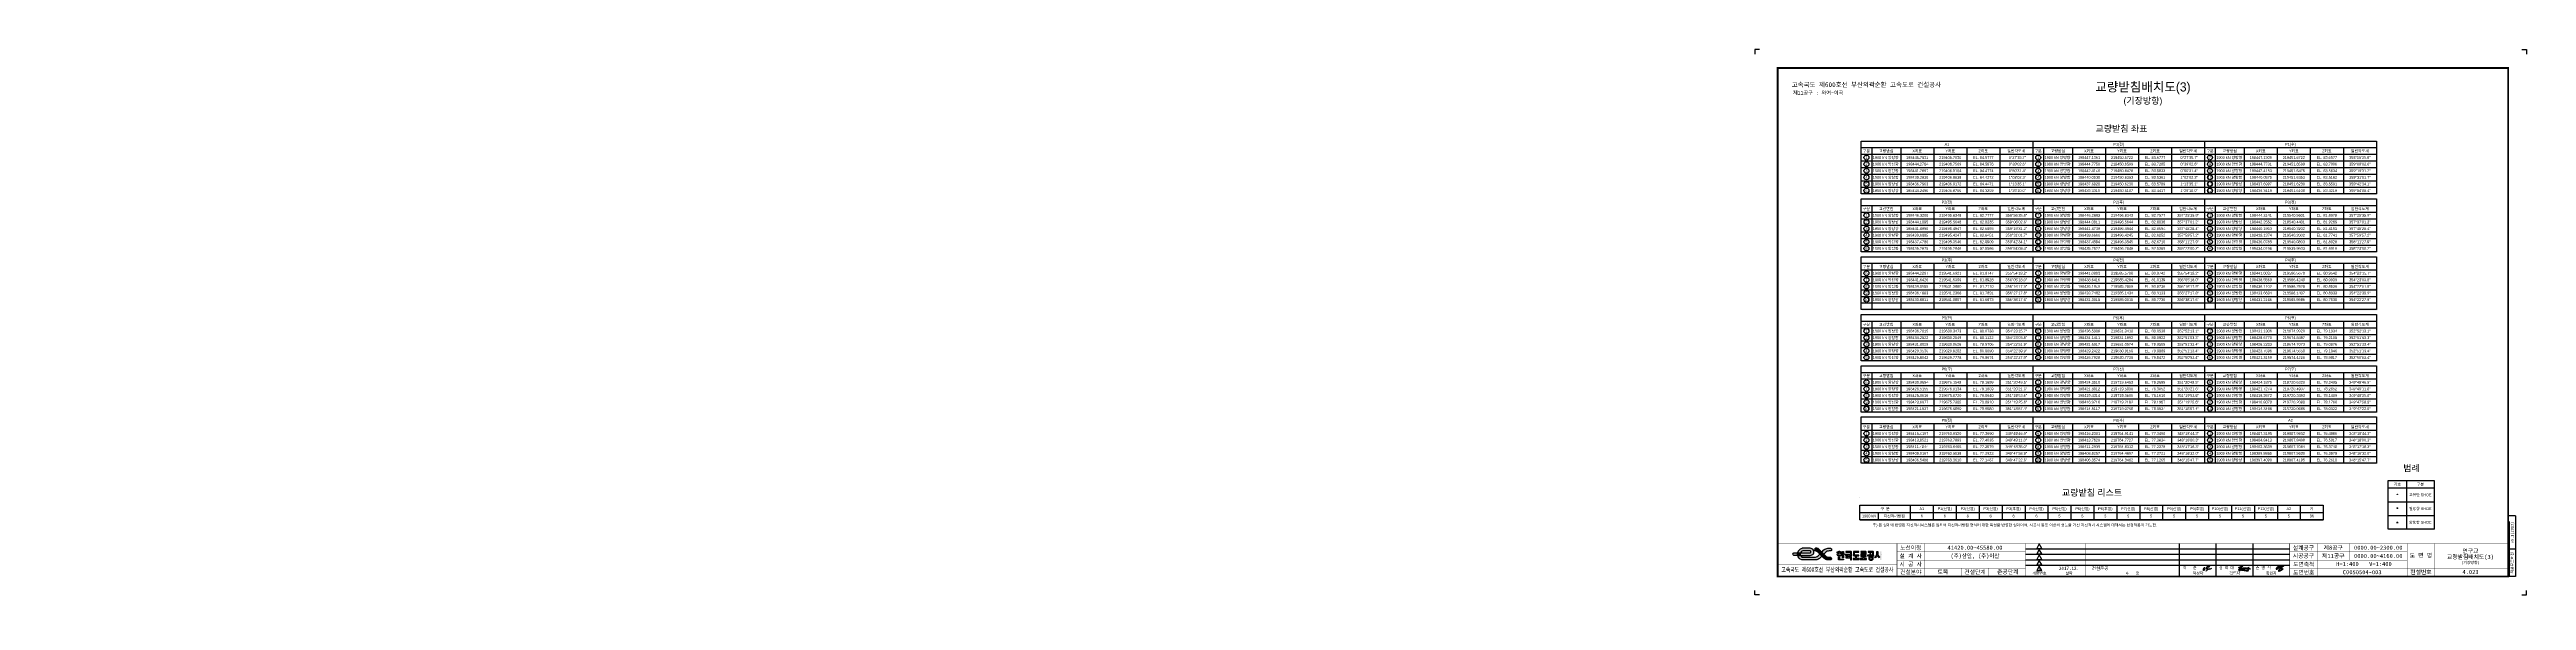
# Model space of a CAD drawing. Header units: feet. Extents: x 0 to 1079770, y 0 to 240000.
import ezdxf
from ezdxf.enums import TextEntityAlignment as Align

# ---------------------------------------------------------------- set-up
doc = ezdxf.new("R2010")
doc.units = ezdxf.units.FT
doc.header["$LTSCALE"] = 2200
doc.header["$MEASUREMENT"] = 0
doc.layers.get('0').update_dxf_attribs({"linetype": 'CONTINUOUS'})
for name, color, linetype in [('CS-CONC-LEAN', 3, 'CONTINUOUS'), ('CS-TABL-LIN1', 4, 'CONTINUOUS'), ('CS-TABL-LIN2', 1, 'CONTINUOUS'), ('CS-TABL-TEX1', 6, 'CONTINUOUS'), ('CS-TABL-TEX2', 3, 'CONTINUOUS'), ('CX-BORD-LIN1', 4, 'CONTINUOUS'), ('CX-BORD-LIN2', 3, 'CONTINUOUS'), ('CX-BORD-TEX2', 7, 'CONTINUOUS'), ('CX-BORD-TEX3', 6, 'CONTINUOUS'), ('CX-MISC', 2, 'CONTINUOUS'), ('CZ-TEX1', 6, 'CONTINUOUS')]:
    doc.layers.add(name, color=color, linetype=linetype)
doc.styles.add('A_STANDARD', font='')
doc.styles.add('TB_TEXT', font='')
doc.styles.add('TB_WBTXT', font='')
doc.styles.add('TB_WMTXT', font='')
doc.styles.get('A_STANDARD').set_extended_font_data('Dotum')
doc.styles.get('TB_TEXT').set_extended_font_data('DotumChe')
doc.styles.get('TB_WBTXT').set_extended_font_data('Dotum')
doc.styles.get('TB_WMTXT').set_extended_font_data('DotumChe')

# ---------------------------------------------------------------- blocks, each defined once
blk = doc.blocks.new('CXGLOGO-EX흑백')
h = blk.add_hatch(color=256)
h.paths.add_polyline_path([(12.6, 2.9), (13.9, 2.9, 0.130785), (14.2, 3, 0.568608), (14.2, 5.2, 0.139223), (14, 5.3), (11.4, 5.3, 0.198912), (7.9, 3.8), (6, 1.9), (7.8, 0), (9.3, 1.6, -0.198912)])
h.paths.add_polyline_path([(6, -1.8), (4.1, 0), (2.6, -1.5, -0.198912), (-0.7, -2.8), (-11.4, -2.8, -0.149968), (-12.2, -2.6, -0.149163), (-13.4, -1.1), (-16.1, -1.1, 0.278403), (-12.3, -5.1, 0.065939), (-11.9, -5.2), (0.6, -5.2, 0.198912), (3.9, -3.8)])
h.paths.add_polyline_path([(-16.1, 1.2), (-19.4, 1.2, 0.888889), (-19.4, -1.1), (-16.1, -1.1, -0.111111)])
h.paths.add_polyline_path([(-11.4, 2.9), (-4.7, 2.9, -0.057559), (-4.6, 2.9, -0.792918), (-4.6, 1.2, -0.057559), (-4.7, 1.2), (-13.4, 1.2, 0.193915), (-13.4, -1.1), (-4.7, -1.1, 1.071754), (-4.7, 5.3), (-11.9, 5.3, 0.065939), (-12.3, 5.2, 0.278403), (-16.1, 1.2), (-13.4, 1.2, -0.149163), (-12.2, 2.6, -0.149968)])
h = blk.add_hatch(color=256)
h.paths.add_polyline_path([(6, 1.9), (4.1, 0), (6, -1.8), (7.8, 0)])
h.paths.add_polyline_path([(-13.4, 1.2), (-16.1, 1.2, 0.111111), (-16.1, -1.1), (-13.4, -1.1, -0.193915)])
h = blk.add_hatch(color=256)
h.paths.add_polyline_path([(3.5, 4.3, 0.198912), (1.3, 5.3), (0.5, 5.3, 0.833808), (0.4, 2.9, -0.177326), (2.2, 2), (4.1, 0), (6, 1.9)])
h.paths.add_polyline_path([(9.7, -1.9), (7.8, 0), (6, -1.8), (7.9, -3.7, 0.198912), (11.4, -5.2), (13.9, -5.2, 0.129219), (14.2, -5.1, 0.604319), (14.1, -2.9, 0.11379), (13.9, -2.8), (12, -2.8, -0.198912)])
h = blk.add_hatch(color=256)
edge = h.paths.add_edge_path()
edge.add_line((55.9, 2.5), (56.9, 2.5))
edge.add_line((56.9, 2.5), (56.9, 0.1))
edge.add_arc((58.5, 0.1), 1.68, 180, 195.4084)
edge.add_arc((58.5, 0.1), 1.62, 195.4084, 211.407)
edge.add_arc((62.7, 2.7), 6.6, 211.407, 220.8846)
edge.add_arc((62.7, 2.6), 6.51, 220.8846, 230.4986)
edge.add_line((58.5, -2.4), (57.9, -3.2))
edge.add_arc((62.6, 2.5), 7.39, 221.3708, 230.5683, ccw=False)
edge.add_arc((62.9, 2.7), 7.69, 212.5284, 221.3728, ccw=False)
edge.add_arc((49.9, 2.7), 7.69, 318.6272, 327.4716, ccw=False)
edge.add_arc((50.1, 2.5), 7.39, 309.4317, 318.6292, ccw=False)
edge.add_line((54.8, -3.2), (54.2, -2.4))
edge.add_arc((50.2, 2.5), 6.42, 309.4355, 319.1813)
edge.add_arc((50, 2.7), 6.69, 319.1787, 328.5297)
edge.add_arc((54.3, 0.1), 1.61, 328.5765, 344.6082)
edge.add_arc((54.2, 0.1), 1.67, 344.5729, 360.0187)
edge.add_line((55.9, 0.1), (55.9, 2.5))
edge = h.paths.add_edge_path()
edge.add_arc((22.1, -0.1), 1.77, 0.3447, 51.8065, ccw=False)
edge.add_arc((22, 0), 1.86, 268.639, 358.4888, ccw=False)
edge.add_arc((21.9, 0), 1.86, 181.4953, 271.3769, ccw=False)
edge.add_arc((21.8, -0.1), 1.77, 128.1945, 179.6543, ccw=False)
edge.add_line((20.7, 1.3), (20, 1.3))
edge.add_line((20, 1.3), (20, 2.1))
edge.add_line((20, 2.1), (21.5, 2.1))
edge.add_line((21.5, 2.1), (21.5, 2.8))
edge.add_line((21.5, 2.8), (22.4, 2.8))
edge.add_line((22.4, 2.8), (22.4, 2.1))
edge.add_line((22.4, 2.1), (23.8, 2.1))
edge.add_line((23.8, 2.1), (23.8, 1.3))
edge.add_line((23.8, 1.3), (23.2, 1.3))
h.paths.add_polyline_path([(60.7, 0.2), (60.7, -0.6), (59.9, -0.6), (59.9, -5.2), (59, -5.2), (59, 2.5), (59.9, 2.5), (59.9, 0.2)])
edge = h.paths.add_edge_path()
edge.add_line((48.1, 2.5), (48.1, 1.7))
edge.add_line((48.1, 1.7), (51.9, 1.7))
edge.add_line((51.9, 1.7), (51.9, -0.9))
edge.add_line((51.9, -0.9), (50.4, -0.9))
edge.add_line((50.4, -0.9), (50.4, 0.7))
edge.add_line((50.4, 0.7), (49.5, 0.7))
edge.add_line((49.5, 0.7), (49.5, -0.9))
edge.add_line((49.5, -0.9), (47.6, -0.9))
edge.add_line((47.6, -0.9), (47.6, -1.6))
edge.add_line((47.6, -1.6), (53.3, -1.6))
edge.add_line((53.3, -1.6), (53.3, -0.9))
edge.add_line((53.3, -0.9), (52.8, -0.9))
edge.add_line((52.8, -0.9), (52.8, 2))
edge.add_arc((52.3, 2), 0.549, 360, 400.6008)
edge.add_arc((52.3, 2), 0.455, 40.6008, 89.6611)
edge.add_line((52.3, 2.5), (48.1, 2.5))
edge = h.paths.add_edge_path()
edge.add_line((41.4, 2.5), (41.4, 1.7))
edge.add_line((41.4, 1.7), (45.2, 1.7))
edge.add_line((45.2, 1.7), (45.2, 0.4))
edge.add_line((45.2, 0.4), (41.4, 0.4))
edge.add_line((41.4, 0.4), (41.4, -1.6))
edge.add_arc((42, -1.6), 0.549, 180, 220.6008)
edge.add_arc((41.9, -1.7), 0.455, 220.6008, 269.6611)
edge.add_line((41.9, -2.2), (43.3, -2.2))
edge.add_line((43.3, -2.2), (43.3, -4))
edge.add_line((43.3, -4), (40.9, -4))
edge.add_line((40.9, -4), (40.9, -4.7))
edge.add_line((40.9, -4.7), (46.6, -4.7))
edge.add_line((46.6, -4.7), (46.6, -4))
edge.add_line((46.6, -4), (44.3, -4))
edge.add_line((44.3, -4), (44.3, -2.2))
edge.add_line((44.3, -2.2), (46.2, -2.2))
edge.add_line((46.2, -2.2), (46.2, -1.4))
edge.add_line((46.2, -1.4), (42.4, -1.4))
edge.add_line((42.4, -1.4), (42.4, -0.3))
edge.add_line((42.4, -0.3), (46.2, -0.3))
edge.add_line((46.2, -0.3), (46.2, 2))
edge.add_arc((45.6, 2), 0.549, 360, 400.6008)
edge.add_arc((45.7, 2), 0.455, 40.6008, 89.6611)
edge.add_line((45.7, 2.5), (41.4, 2.5))
edge = h.paths.add_edge_path()
edge.add_line((39.5, 2.5), (34.8, 2.5))
edge.add_line((34.8, 2.5), (34.8, -1.1))
edge.add_arc((35.3, -1.1), 0.549, 180, 220.6008)
edge.add_arc((35.2, -1.2), 0.455, 220.6008, 269.6611)
edge.add_line((35.2, -1.6), (36.7, -1.6))
edge.add_line((36.7, -1.6), (36.7, -4))
edge.add_line((36.7, -4), (34.3, -4))
edge.add_line((34.3, -4), (34.3, -4.7))
edge.add_line((34.3, -4.7), (40, -4.7))
edge.add_line((40, -4.7), (40, -4))
edge.add_line((40, -4), (37.6, -4))
edge.add_line((37.6, -4), (37.6, -1.6))
edge.add_line((37.6, -1.6), (39.5, -1.6))
edge.add_line((39.5, -1.6), (39.5, -0.9))
edge.add_line((39.5, -0.9), (35.7, -0.9))
edge.add_line((35.7, -0.9), (35.7, 1.7))
edge.add_line((35.7, 1.7), (39.5, 1.7))
edge.add_line((39.5, 1.7), (39.5, 2.5))
edge = h.paths.add_edge_path()
edge.add_line((31.9, -5.2), (32.9, -5.2))
edge.add_line((32.9, -5.2), (32.9, -2.4))
edge.add_line((32.9, -2.4), (31, -2.4))
edge.add_line((31, -2.4), (31, -1.1))
edge.add_line((31, -1.1), (33.3, -1.1))
edge.add_line((33.3, -1.1), (33.3, -0.3))
edge.add_line((33.3, -0.3), (32.9, -0.3))
edge.add_line((32.9, -0.3), (32.9, 2))
edge.add_arc((32.3, 2), 0.549, 360, 400.6008)
edge.add_arc((32.4, 2), 0.455, 40.6008, 89.6611)
edge.add_line((32.4, 2.5), (27.9, 2.5))
edge.add_line((27.9, 2.5), (27.9, 1.7))
edge.add_line((27.9, 1.7), (31.9, 1.7))
edge.add_line((31.9, 1.7), (31.9, -0.3))
edge.add_line((31.9, -0.3), (27.4, -0.3))
edge.add_line((27.4, -0.3), (27.4, -1.1))
edge.add_line((27.4, -1.1), (30, -1.1))
edge.add_line((30, -1.1), (30, -2.4))
edge.add_line((30, -2.4), (27.9, -2.4))
edge.add_line((27.9, -2.4), (27.9, -3.2))
edge.add_line((27.9, -3.2), (31.9, -3.2))
edge.add_line((31.9, -3.2), (31.9, -5.2))
edge = h.paths.add_edge_path()
edge.add_line((25.7, -5.2), (21.5, -5.2))
edge.add_arc((21.5, -4.8), 0.449, 220.2619, 270, ccw=False)
edge.add_arc((21.6, -4.7), 0.558, 180.3389, 220.2619, ccw=False)
edge.add_arc((195.6, -3.7), 174.6, 179.6611, 180.3389, ccw=False)
edge.add_line((21, -2.7), (21.9, -2.7))
edge.add_line((21.9, -2.7), (21.9, -4.5))
edge.add_line((21.9, -4.5), (25.7, -4.5))
edge.add_line((25.7, -4.5), (25.7, -5.2))
edge = h.paths.add_edge_path(flags=16)
edge.add_ellipse((50.6, -3.8), major_axis=(-1.11, 0), ratio=0.86651, start_angle=0, end_angle=360)
edge = h.paths.add_edge_path()
edge.add_ellipse((50.6, -3.8), major_axis=(2.06, 0), ratio=0.842916, start_angle=0, end_angle=360, ccw=False)
h.paths.add_polyline_path([(26.5, 0.4), (26.5, -0.3), (25.7, -0.3), (25.7, -3.2), (24.7, -3.2), (24.7, 2.5), (25.7, 2.5), (25.7, 0.4)])
edge = h.paths.add_edge_path(flags=16)
edge.add_ellipse((21.9, -0.1), major_axis=(0, 1.22), ratio=0.776497, start_angle=0, end_angle=360, ccw=False)
for points in [[(-19.4, -1.1, -0.888889), (-19.4, 1.2), (-16.1, 1.2, 0.111111), (-16.1, -1.1)], [(-16.1, 1.2), (-13.4, 1.2, 0.193915), (-13.4, -1.1), (-16.1, -1.1, -0.111111)], [(6, -1.8), (3.9, -3.8, -0.198912), (0.6, -5.2), (-11.9, -5.2, -0.065939), (-12.3, -5.1, -0.278403), (-16.1, -1.1), (-13.4, -1.1, 0.149163), (-12.2, -2.6, 0.149968), (-11.4, -2.8), (-0.7, -2.8, 0.198912), (2.6, -1.5), (4.1, 0)], [(14.2, 3, -0.130785), (13.9, 2.9), (12.6, 2.9, 0.198912), (9.3, 1.6), (7.8, 0), (6, 1.9), (7.9, 3.8, -0.198912), (11.4, 5.3), (14, 5.3, -0.139223), (14.2, 5.2, -0.568608)], [(7.8, 0), (9.7, -1.9, 0.198912), (12, -2.8), (13.9, -2.8, -0.11379), (14.1, -2.9, -0.604319), (14.2, -5.1, -0.129219), (13.9, -5.2), (11.4, -5.2, -0.198912), (7.9, -3.7), (6, -1.8)]]:
    blk.add_lwpolyline(points, format="xyb", close=True)
for points in [[(-11.4, 2.9, 0.149968), (-12.2, 2.6, 0.149163), (-13.4, 1.2, 0.193915), (-13.4, -1.1), (-4.7, -1.1, 1.071754), (-4.7, 5.3), (-11.9, 5.3, 0.065939), (-12.3, 5.2, 0.278403), (-16.1, 1.2), (-13.4, 1.2), (-4.7, 1.2, 0.057559), (-4.6, 1.2, 0.792918), (-4.6, 2.9, 0.057559), (-4.7, 2.9), (-11.4, 2.9)], [(0.4, 2.9, -0.177326), (2.2, 2), (4.1, 0), (6, 1.9), (3.5, 4.3, 0.198912), (1.3, 5.3), (0.5, 5.3, 0.87142), (0.5, 2.9)], [(23.2, 1.3, -0.228396), (23.8, -0.1, -0.413446), (21.9, -1.9, -0.413609), (20, -0.1, -0.228387), (20.7, 1.3), (20, 1.3), (20, 2.1), (21.5, 2.1), (21.5, 2.8), (22.4, 2.8), (22.4, 2.1), (23.8, 2.1), (23.8, 1.3), (23.2, 1.3)], [(31.9, -5.2), (32.9, -5.2), (32.9, -2.4), (31, -2.4), (31, -1.1), (33.3, -1.1), (33.3, -0.3), (32.9, -0.3), (32.9, 2, 0.179031), (32.7, 2.3, 0.217397), (32.4, 2.5), (27.9, 2.5), (27.9, 1.7), (31.9, 1.7), (31.9, -0.3), (27.4, -0.3), (27.4, -1.1), (30, -1.1), (30, -2.4), (27.9, -2.4), (27.9, -3.2), (31.9, -3.2), (31.9, -5.2)], [(39.5, 2.5), (34.8, 2.5), (34.8, -1.1, 0.179031), (34.9, -1.5, 0.217397), (35.2, -1.6), (36.7, -1.6), (36.7, -4), (34.3, -4), (34.3, -4.7), (40, -4.7), (40, -4), (37.6, -4), (37.6, -1.6), (39.5, -1.6), (39.5, -0.9), (35.7, -0.9), (35.7, 1.7), (39.5, 1.7), (39.5, 2.5)], [(41.4, 2.5), (41.4, 1.7), (45.2, 1.7), (45.2, 0.4), (41.4, 0.4), (41.4, -1.6, 0.179031), (41.6, -2, 0.217397), (41.9, -2.2), (43.3, -2.2), (43.3, -4), (40.9, -4), (40.9, -4.7), (46.6, -4.7), (46.6, -4), (44.3, -4), (44.3, -2.2), (46.2, -2.2), (46.2, -1.4), (42.4, -1.4), (42.4, -0.3), (46.2, -0.3), (46.2, 2, 0.179031), (46, 2.3, 0.217397), (45.7, 2.5), (41.4, 2.5)], [(48.1, 2.5), (48.1, 1.7), (51.9, 1.7), (51.9, -0.9), (50.4, -0.9), (50.4, 0.7), (49.5, 0.7), (49.5, -0.9), (47.6, -0.9), (47.6, -1.6), (53.3, -1.6), (53.3, -0.9), (52.8, -0.9), (52.8, 2, 0.179031), (52.7, 2.3, 0.217397), (52.3, 2.5), (48.1, 2.5)], [(55.9, 2.5), (56.9, 2.5), (56.9, 0.1, 0.067333), (56.9, -0.4, 0.069921), (57.1, -0.8, 0.041378), (57.7, -1.6, 0.041974), (58.5, -2.4), (57.9, -3.2, -0.040153), (57.1, -2.4, -0.03861), (56.4, -1.5, -0.03861), (55.7, -2.4, -0.040153), (54.8, -3.2), (54.2, -2.4, 0.042549), (55, -1.6, 0.040824), (55.7, -0.8, 0.070066), (55.8, -0.4, 0.067497), (55.9, 0.1), (55.9, 2.5)], [(25.7, -5.2), (21.5, -5.2, -0.220496), (21.1, -5.1, -0.175981), (21, -4.7, -0.002958), (21, -2.7), (21.9, -2.7), (21.9, -4.5), (25.7, -4.5), (25.7, -5.2)]]:
    blk.add_lwpolyline(points, format="xyb")
blk.add_lwpolyline([(6, 1.9), (7.8, 0), (6, -1.8), (4.1, 0), (6, 1.9)])
blk.add_lwpolyline([(26.5, 0.4), (26.5, -0.3), (25.7, -0.3), (25.7, -3.2), (24.7, -3.2), (24.7, 2.5), (25.7, 2.5), (25.7, 0.4)], close=True)
at = {"extrusion": (0, 0, -1)}
blk.add_ellipse((21.9, -0.1), major_axis=(0, 1.22), ratio=0.776497, start_param=3.141593, end_param=9.424778, dxfattribs=at)
blk.add_ellipse((50.6, -3.8), major_axis=(2.06, 0), ratio=0.842916, dxfattribs=at)
blk.add_ellipse((50.6, -3.8), major_axis=(-1.11, 0), ratio=0.86651)
blk = doc.blocks.new('CXBLKA1-KHCA-1')
at = {"layer": 'CX-BORD-LIN1', "const_width": 2}
blk.add_lwpolyline([(796, 0), (0, 0), (0, 554), (796, 554)], close=True, dxfattribs=at)
at = {"layer": 'CX-BORD-LIN1'}
for points, const_width in [([(796, 36), (0, 36)], 0.6), ([(130, 0), (130, 36)], 0.6), ([(160, 0), (160, 36)], 0.3), ([(270, 0), (270, 36)], 0.6), ([(300, 0), (300, 36)], 0.3), ([(335, 0), (335, 36)], 0.3), ([(558, 0), (558, 36)], 0.6), ([(686, 0), (686, 36)], 0.3), ([(558, 6), (270, 6)], 0.2)]:
    blk.add_lwpolyline(points, dxfattribs=dict(at, const_width=const_width))
for points in [[(285.1, 35.5), (282.3, 30.7), (287.8, 30.7)], [(285.1, 29.5), (282.3, 24.7), (287.8, 24.7)], [(285.1, 23.5), (282.3, 18.7), (287.8, 18.7)], [(285.1, 17.5), (282.3, 12.7), (287.8, 12.7)], [(285.1, 11.5), (282.3, 6.7), (287.8, 6.7)]]:
    blk.add_lwpolyline(points, close=True, dxfattribs=at)
for points in [[(438, 0), (438, 36)], [(478, 0), (478, 36)], [(518, 0), (518, 36)]]:
    blk.add_lwpolyline(points, dxfattribs=at)
at = {"layer": 'CX-BORD-LIN2'}
for p, q in [((804, 66), (796, 66)), ((797, 60), (797, 0)), ((804, 66), (804, 0)), ((558, 30), (270, 30)), ((804, 30), (796, 30)), ((804, 0), (797, 0))]:
    blk.add_line(p, q, dxfattribs=at)
at = {"layer": 'CX-BORD-LIN2', "const_width": 0.3}
for points in [[(270, 27), (130, 27)], [(686, 27), (558, 27)], [(588, 0), (588, 36)], [(623, 18), (623, 36)], [(716, 0), (716, 36)], [(130, 13.5), (0, 13.5)], [(270, 18), (130, 18)], [(270, 9), (130, 9)], [(200, 0), (200, 9)], [(230, 0), (230, 9)], [(686, 18), (558, 18)], [(796, 9), (558, 9)]]:
    blk.add_lwpolyline(points, dxfattribs=at)
at = {"layer": 'CX-BORD-LIN2'}
for points in [[(558, 24), (270, 24)], [(558, 18), (270, 18)], [(558, 12), (270, 12)]]:
    blk.add_lwpolyline(points, dxfattribs=at)
at = {"layer": 'CX-MISC'}
blk.add_line((811, 574), (816, 574), dxfattribs=at)
for points in [[(-20, 574), (-25, 574), (-25, 569)], [(811, 574), (816, 574), (816, 569)], [(-20, -20), (-25, -20), (-25, -15)], [(811, -20), (816, -20), (816, -15)]]:
    blk.add_lwpolyline(points, dxfattribs=at)
at = {"layer": 'CX-MISC', "xscale": 1.2, "yscale": 1.2}
blk.add_blockref('CXGLOGO-EX흑백', (40.9, 24.4), dxfattribs=at)
at = {"layer": 'CX-BORD-LIN1', "style": 'TB_TEXT'}
for tag, height, p in [('TR_RNUM5', 3, (285.1, 32.6)), ('TR_RNUM4', 3, (285.1, 26.6)), ('TR_RDAT5', 3.5, (317.5, 33)), ('TR_RDAT4', 3.5, (317.5, 27)), ('TR_DGN5', 3.5, (451.1, 33)), ('TR_DGN4', 3.5, (451.1, 27)), ('TR_CHK5', 3.5, (491.1, 33)), ('TR_CHK4', 3.5, (491.1, 27)), ('TR_APP5', 3.5, (531.1, 33)), ('TR_APP4', 3.5, (531.1, 27)), ('TR_RNUM3', 3, (285.1, 20.6)), ('TR_RNUM2', 3, (285.1, 14.6)), ('TR_RNUM1', 3, (285.1, 8.6)), ('TR_RDAT3', 3.5, (317.5, 21)), ('TR_RDAT2', 3.5, (317.5, 15)), ('TR_RDAT1', 3.5, (317.5, 9)), ('TR_DGN3', 3.5, (451.1, 21)), ('TR_DGN2', 3.5, (451.1, 15)), ('TR_DGN1', 3.5, (451.1, 9)), ('TR_CHK3', 3.5, (491.1, 21)), ('TR_CHK2', 3.5, (491.1, 15)), ('TR_CHK1', 3.5, (491.1, 9)), ('TR_APP3', 3.5, (531.1, 21)), ('TR_APP2', 3.5, (531.1, 15)), ('TR_APP1', 3.5, (531.1, 9))]:
    blk.add_attdef(tag, text='', height=height, dxfattribs=at).set_placement(p, align=Align.MIDDLE_CENTER)
for tag, p in [('TR_RCON5', (342.3, 33)), ('TR_RCON4', (342.3, 27)), ('TR_RCON3', (342.3, 21)), ('TR_RCON2', (342.3, 15)), ('TR_RCON1', (342.3, 9))]:
    blk.add_attdef(tag, text='', height=3.5, dxfattribs=at).set_placement(p, align=Align.MIDDLE_LEFT)
at = {"layer": 'CX-BORD-LIN2', "style": 'TB_TEXT'}
blk.add_text('적용표준버전', height=3, rotation=90, dxfattribs=at).set_placement((800.5, 15), align=Align.MIDDLE_CENTER)
blk.add_attdef('TD_VERSION', text='', height=3, rotation=90, dxfattribs=at).set_placement((800.5, 48), align=Align.MIDDLE_CENTER)
at = {"layer": 'CX-BORD-TEX2', "style": 'TB_WMTXT'}
for tag, height, p in [('TB_CNAME', 5, (15.3, 531.8)), ('TB_CSCOP', 4, (16.6, 523.8))]:
    blk.add_attdef(tag, text='', height=height, dxfattribs=at).set_placement(p, align=Align.BOTTOM_LEFT)
at = {"layer": 'CX-BORD-TEX2', "style": 'TB_WBTXT'}
for tag, height, p in [('TB_MTITIL', 10, (398, 533.3)), ('TB_STITL', 7, (398, 518.3))]:
    blk.add_attdef(tag, text='', height=height, dxfattribs=at).set_placement(p, align=Align.MIDDLE_CENTER)
at = {"layer": 'CX-BORD-TEX3', "style": 'TB_TEXT'}
for s, height, p in [('노선이정', 4.5, (145, 31.5)), ('설계공구', 4.5, (573, 31.4)), ('설 계 사', 4.5, (145, 22.6)), ('시 공 사', 4.5, (145, 13.6)), ('건설분야', 4.5, (145, 5.1)), ('건설단계', 4.5, (215, 5.1)), ('개정번호', 3, (285.1, 3.7)), ('날짜', 3, (317.5, 3.7)), ('내   용', 3, (386.6, 3.6)), ('작성자', 3, (458, 3.7)), ('검토자', 3, (498, 3.7)), ('확인자', 3, (538, 3.7)), ('시공공구', 4.5, (573, 22.7)), ('도면축척', 4.5, (573.3, 13.5)), ('도면번호', 4.5, (573.3, 4.8)), ('도 면 명', 4.5, (701, 23.2)), ('편철번호', 4.5, (701, 5))]:
    blk.add_text(s, height=height, dxfattribs=at).set_placement(p, align=Align.MIDDLE)
for tag, height, p in [('TD_LNDST', 4.5, (215, 31.5)), ('TD_DSECT', 4.5, (605.5, 31.5)), ('TD_DDIST', 4.5, (654.5, 31.5)), ('TD_DNAME_TOP', 4.5, (755, 28)), ('TD_FIELD', 4.5, (180, 5.1)), ('TD_CCOMP', 4.5, (215, 13.6)), ('TD_CSTEP', 4.5, (250.7, 5.1)), ('TD_CSECT', 4.5, (605.5, 22.5)), ('TD_HSCAL', 4.5, (620.9, 13.7)), ('TD_DWGCODE', 4.5, (637, 4.8)), ('TD_CDIST', 4.5, (654.5, 22.5)), ('TD_VSCAL', 4.5, (656.9, 13.7)), ('TD_DNAME_MAIN', 4.5, (755, 21.5)), ('TD_DNAME_BOT', 3, (755, 15.2)), ('TD_DWGNO', 4.5, (755, 5))]:
    blk.add_attdef(tag, text='', height=height, dxfattribs=at).set_placement(p, align=Align.MIDDLE_CENTER)
for tag, height, width, p in [('TD_CNAME', 5, 0.78, (65, 7.6)), ('TD_DCOMP', 4.5, 0.95, (215, 22.6))]:
    blk.add_attdef(tag, text='', height=height, dxfattribs=dict(at, width=width)).set_placement(p, align=Align.MIDDLE_CENTER)

msp = doc.modelspace()

# ---------------------------------------------------------------- linework, layer by layer
at = {"layer": 'CS-CONC-LEAN'}
for p, q in [((1023181, 34014), (1023781, 34014)), ((1023481, 39914), (1023481, 40514)), ((1023481, 33714), (1023481, 34314))]:
    msp.add_line(p, q, dxfattribs=at)
for centre in [(1023481, 46214), (1023481, 40214), (1023481, 34014)]:
    msp.add_circle(centre, 120, dxfattribs=at)
at = {"layer": 'CS-TABL-LIN1'}
for points in [[(789699, 200161), (1014339, 200161), (1014339, 177121), (789699, 177121)], [(789699, 174961), (1014339, 174961), (1014339, 151921), (789699, 151921)], [(789699, 149761), (1014339, 149761), (1014339, 126721), (789699, 126721)], [(789699, 124561), (1014339, 124561), (1014339, 104401), (789699, 104401)], [(789699, 102241), (1014339, 102241), (1014339, 82081), (789699, 82081)], [(789699, 79921), (1014339, 79921), (1014339, 59761), (789699, 59761)], [(1019481, 52214), (1039481, 52214), (1039481, 31014), (1019481, 31014)], [(789179, 41567), (991179, 41567), (991179, 35167), (789179, 35167)]]:
    msp.add_lwpolyline(points, close=True, dxfattribs=at)
at = {"layer": 'CS-TABL-LIN1', "const_width": 120}
msp.add_lwpolyline([(1023541, 46214, 1), (1023421, 46214, 1)], format="xyb", close=True, dxfattribs=at)
at = {"layer": 'CS-TABL-LIN1'}
for points in [[(1014339, 199801), (1014699, 199801), (1014339, 177121), (1014699, 177121)], [(790059, 177121), (1014699, 177121), (790059, 176761), (1014699, 176761)], [(1014339, 174601), (1014699, 174601), (1014339, 151921), (1014699, 151921)], [(790059, 151921), (1014699, 151921), (790059, 151561), (1014699, 151561)], [(1014339, 149401), (1014699, 149401), (1014339, 126721), (1014699, 126721)], [(790059, 126721), (1014699, 126721), (790059, 126361), (1014699, 126361)], [(1014339, 124201), (1014699, 124201), (1014339, 104401), (1014699, 104401)], [(790059, 104401), (1014699, 104401), (790059, 104041), (1014699, 104041)], [(1014339, 101881), (1014699, 101881), (1014339, 82081), (1014699, 82081)], [(790059, 82081), (1014699, 82081), (790059, 81721), (1014699, 81721)], [(1014339, 79561), (1014699, 79561), (1014339, 59761), (1014699, 59761)], [(790059, 59761), (1014699, 59761), (790059, 59401), (1014699, 59401)], [(1039481, 51814), (1039881, 51814), (1039481, 31014), (1039881, 31014)], [(789579, 35167), (991579, 35167), (789579, 34767), (991579, 34767)], [(991179, 41167), (991579, 41167), (991179, 35167), (991579, 35167)], [(1023181, 34014), (1023271, 33984), (1023181, 34014), (1023271, 34044)], [(1023481, 40514), (1023451, 40424), (1023481, 40514), (1023511, 40424)], [(1023481, 39914), (1023451, 40004), (1023481, 39914), (1023511, 40004)], [(1023481, 34314), (1023451, 34224), (1023481, 34314), (1023511, 34224)], [(1023481, 33714), (1023451, 33804), (1023481, 33714), (1023511, 33804)], [(1023781, 34014), (1023691, 33984), (1023781, 34014), (1023691, 34044)], [(1019881, 31014), (1039881, 31014), (1019881, 30614), (1039881, 30614)]]:
    msp.add_solid(points, dxfattribs=at)
at = {"layer": 'CS-TABL-LIN2'}
for p, q in [((789699, 197281), (1014339, 197281)), ((789699, 194401), (1014339, 194401)), ((794379, 200161), (794379, 200161)), ((794379, 197281), (794379, 178081)), ((794379, 197281), (794379, 177121)), ((806979, 200161), (806979, 200161)), ((806979, 197281), (806979, 177121)), ((821379, 200161), (821379, 200161)), ((821379, 197281), (821379, 177121)), ((835779, 200161), (835779, 200161)), ((835779, 197281), (835779, 177121)), ((850179, 200161), (850179, 200161)), ((850179, 197281), (850179, 177121)), ((864579, 200161), (864579, 177121)), ((869259, 200161), (869259, 200161)), ((869259, 197281), (869259, 177121)), ((881859, 200161), (881859, 200161)), ((881859, 197281), (881859, 177121)), ((896259, 200161), (896259, 200161)), ((896259, 197281), (896259, 177121)), ((910659, 200161), (910659, 200161)), ((910659, 197281), (910659, 177121)), ((925059, 200161), (925059, 200161)), ((925059, 197281), (925059, 177121)), ((939459, 200161), (939459, 177121)), ((944139, 200161), (944139, 200161)), ((944139, 197281), (944139, 177121)), ((956739, 200161), (956739, 200161)), ((956739, 197281), (956739, 177121)), ((971139, 200161), (971139, 200161)), ((971139, 197281), (971139, 177121)), ((985539, 197281), (985539, 177121)), ((999939, 197281), (999939, 177121)), ((789699, 191521), (1014339, 191521)), ((789699, 188641), (1014339, 188641)), ((789699, 185761), (1014339, 185761)), ((789699, 182881), (1014339, 182881)), ((789699, 180001), (1014339, 180001)), ((794379, 174961), (794379, 174961)), ((806979, 174961), (806979, 174961)), ((821379, 174961), (821379, 174961)), ((835779, 174961), (835779, 174961)), ((850179, 174961), (850179, 174961)), ((864579, 174961), (864579, 151921)), ((869259, 174961), (869259, 174961)), ((881859, 174961), (881859, 174961)), ((896259, 174961), (896259, 174961)), ((910659, 174961), (910659, 174961)), ((925059, 174961), (925059, 174961)), ((939459, 174961), (939459, 151921)), ((944139, 174961), (944139, 174961)), ((956739, 174961), (956739, 174961)), ((971139, 174961), (971139, 174961)), ((985539, 174961), (985539, 174961)), ((999939, 174961), (999939, 174961)), ((789699, 172081), (1014339, 172081)), ((789699, 169201), (1014339, 169201)), ((789699, 166321), (1014339, 166321)), ((789699, 163441), (1014339, 163441)), ((794379, 172081), (794379, 151921)), ((806979, 172081), (806979, 151921)), ((821379, 172081), (821379, 151921)), ((835779, 172081), (835779, 151921)), ((850179, 172081), (850179, 151921)), ((869259, 172081), (869259, 151921)), ((881859, 172081), (881859, 151921)), ((896259, 172081), (896259, 151921)), ((910659, 172081), (910659, 151921)), ((925059, 172081), (925059, 151921)), ((944139, 172081), (944139, 151921)), ((956739, 172081), (956739, 151921)), ((971139, 172081), (971139, 151921)), ((985539, 172081), (985539, 151921)), ((999939, 172081), (999939, 151921)), ((789699, 160561), (1014339, 160561)), ((789699, 157681), (1014339, 157681)), ((789699, 154801), (1014339, 154801)), ((789699, 146881), (1014339, 146881)), ((789699, 144001), (1014339, 144001)), ((789699, 141121), (1014339, 141121)), ((794379, 149761), (794379, 149761)), ((794379, 146881), (794379, 126721)), ((806979, 149761), (806979, 149761)), ((806979, 146881), (806979, 126721)), ((821379, 149761), (821379, 149761)), ((821379, 146881), (821379, 126721)), ((835779, 149761), (835779, 149761)), ((835779, 146881), (835779, 126721)), ((850179, 149761), (850179, 149761)), ((850179, 146881), (850179, 126721)), ((864579, 149761), (864579, 126721)), ((869259, 149761), (869259, 149761)), ((869259, 146881), (869259, 126721)), ((881859, 149761), (881859, 149761)), ((881859, 146881), (881859, 126721)), ((896259, 149761), (896259, 149761)), ((896259, 146881), (896259, 126721)), ((910659, 149761), (910659, 149761)), ((910659, 146881), (910659, 126721)), ((925059, 149761), (925059, 149761)), ((925059, 146881), (925059, 126721)), ((939459, 149761), (939459, 126721)), ((944139, 149761), (944139, 149761)), ((944139, 146881), (944139, 126721)), ((956739, 149761), (956739, 149761)), ((956739, 146881), (956739, 126721)), ((971139, 149761), (971139, 149761)), ((971139, 146881), (971139, 126721)), ((985539, 149761), (985539, 149761)), ((985539, 146881), (985539, 126721)), ((999939, 149761), (999939, 149761)), ((999939, 146881), (999939, 126721)), ((789699, 138241), (1014339, 138241)), ((789699, 135361), (1014339, 135361)), ((789699, 132481), (1014339, 132481)), ((789699, 129601), (1014339, 129601)), ((789699, 121681), (1014339, 121681)), ((789699, 118801), (1014339, 118801)), ((794379, 124561), (794379, 124561)), ((794379, 121681), (794379, 104401)), ((806979, 124561), (806979, 124561)), ((806979, 121681), (806979, 104401)), ((821379, 124561), (821379, 124561)), ((821379, 121681), (821379, 104401)), ((835779, 124561), (835779, 124561)), ((835779, 121681), (835779, 104401)), ((850179, 124561), (850179, 124561)), ((850179, 121681), (850179, 104401)), ((864579, 124561), (864579, 104401)), ((869259, 124561), (869259, 124561)), ((869259, 121681), (869259, 104401)), ((881859, 124561), (881859, 124561)), ((881859, 121681), (881859, 104401)), ((896259, 124561), (896259, 124561)), ((896259, 121681), (896259, 104401)), ((910659, 124561), (910659, 124561)), ((910659, 121681), (910659, 104401)), ((925059, 124561), (925059, 124561)), ((925059, 121681), (925059, 104401)), ((939459, 124561), (939459, 104401)), ((944139, 124561), (944139, 124561)), ((944139, 121681), (944139, 104401)), ((956739, 124561), (956739, 124561)), ((956739, 121681), (956739, 104401)), ((971139, 124561), (971139, 124561)), ((971139, 121681), (971139, 104401)), ((985539, 124561), (985539, 124561)), ((985539, 121681), (985539, 104401)), ((999939, 124561), (999939, 124561)), ((999939, 121681), (999939, 104401)), ((789699, 115921), (1014339, 115921)), ((789699, 113041), (1014339, 113041)), ((789699, 110161), (1014339, 110161)), ((789699, 107281), (1014339, 107281)), ((789699, 99361), (1014339, 99361)), ((794379, 102241), (794379, 102241)), ((794379, 99361), (794379, 82081)), ((806979, 102241), (806979, 102241)), ((806979, 99361), (806979, 82081)), ((821379, 102241), (821379, 102241)), ((821379, 99361), (821379, 82081)), ((835779, 102241), (835779, 102241)), ((835779, 99361), (835779, 82081)), ((850179, 102241), (850179, 102241)), ((850179, 99361), (850179, 82081)), ((864579, 102241), (864579, 82081)), ((869259, 102241), (869259, 102241)), ((869259, 99361), (869259, 82081)), ((881859, 102241), (881859, 102241)), ((881859, 99361), (881859, 82081)), ((896259, 102241), (896259, 102241)), ((896259, 99361), (896259, 82081)), ((910659, 102241), (910659, 102241)), ((910659, 99361), (910659, 82081)), ((925059, 102241), (925059, 102241)), ((925059, 99361), (925059, 82081)), ((939459, 102241), (939459, 82081)), ((944139, 102241), (944139, 102241)), ((944139, 99361), (944139, 82081)), ((956739, 102241), (956739, 102241)), ((956739, 99361), (956739, 82081)), ((971139, 102241), (971139, 102241)), ((971139, 99361), (971139, 82081)), ((985539, 102241), (985539, 102241)), ((985539, 99361), (985539, 82081)), ((999939, 102241), (999939, 102241)), ((999939, 99361), (999939, 82081)), ((789699, 96481), (1014339, 96481)), ((789699, 93601), (1014339, 93601)), ((789699, 90721), (1014339, 90721)), ((789699, 87841), (1014339, 87841)), ((789699, 84961), (1014339, 84961)), ((789699, 77041), (1014339, 77041)), ((794379, 79921), (794379, 79921)), ((794379, 77041), (794379, 59761)), ((806979, 79921), (806979, 79921)), ((806979, 77041), (806979, 59761)), ((821379, 79921), (821379, 79921)), ((821379, 77041), (821379, 59761)), ((835779, 79921), (835779, 79921)), ((835779, 77041), (835779, 59761)), ((850179, 79921), (850179, 79921)), ((850179, 77041), (850179, 59761)), ((864579, 79921), (864579, 59761)), ((869259, 79921), (869259, 79921)), ((869259, 77041), (869259, 59761)), ((881859, 79921), (881859, 79921)), ((881859, 77041), (881859, 59761)), ((896259, 79921), (896259, 79921)), ((896259, 77041), (896259, 59761)), ((910659, 79921), (910659, 79921)), ((910659, 77041), (910659, 59761)), ((925059, 79921), (925059, 79921)), ((925059, 77041), (925059, 59761)), ((939459, 79921), (939459, 59761)), ((944139, 79921), (944139, 79921)), ((944139, 77041), (944139, 59761)), ((956739, 79921), (956739, 79921)), ((956739, 77041), (956739, 59761)), ((971139, 79921), (971139, 79921)), ((971139, 77041), (971139, 59761)), ((985539, 79921), (985539, 79921)), ((985539, 77041), (985539, 59761)), ((999939, 79921), (999939, 79921)), ((999939, 77041), (999939, 59761)), ((789699, 74161), (1014339, 74161)), ((789699, 71281), (1014339, 71281)), ((789699, 68401), (1014339, 68401)), ((789699, 65521), (1014339, 65521)), ((789699, 62641), (1014339, 62641)), ((789179, 44767), (789179, 44767)), ((1019481, 49014), (1039481, 49014)), ((1027481, 52214), (1027481, 31014)), ((789179, 41567), (789179, 41567)), ((789179, 41567), (789179, 41567)), ((789179, 38367), (789179, 38367)), ((789179, 38367), (789179, 38367)), ((789179, 38367), (991179, 38367)), ((789179, 35167), (789179, 35167)), ((789179, 35167), (991179, 35167)), ((789179, 35167), (789179, 35167)), ((797179, 41567), (797179, 41567)), ((797179, 38367), (991179, 38367)), ((797179, 38367), (797179, 35167)), ((797179, 38367), (797179, 35167)), ((797179, 35167), (991179, 35167)), ((811179, 41567), (811179, 35167)), ((821179, 41567), (821179, 35167)), ((831179, 41567), (831179, 35167)), ((841179, 41567), (841179, 35167)), ((851179, 41567), (851179, 35167)), ((861179, 41567), (861179, 35167)), ((871179, 41567), (871179, 35167)), ((881179, 41567), (881179, 35167)), ((891179, 41567), (891179, 35167)), ((901179, 41567), (901179, 35167)), ((911179, 41567), (911179, 35167)), ((921179, 41567), (921179, 35167)), ((931179, 41567), (931179, 35167)), ((941179, 41567), (941179, 35167)), ((951179, 41567), (951179, 35167)), ((961179, 41567), (961179, 35167)), ((971179, 41567), (971179, 35167)), ((981179, 41567), (981179, 35167)), ((1019481, 43014), (1039481, 43014)), ((1019481, 37014), (1039481, 37014)), ((816031, 24969), (816031, 24969))]:
    msp.add_line(p, q, dxfattribs=at)
at = {"layer": 'CS-TABL-TEX1'}
for centre in [(792039, 192961), (792039, 190081), (792039, 187201), (792039, 184321), (866919, 192961), (866919, 190081), (866919, 187201), (866919, 184321), (941799, 192961), (941799, 190081), (941799, 187201), (941799, 184321), (792039, 181441), (792039, 178561), (866919, 181441), (866919, 178561), (941799, 181441), (941799, 178561), (792039, 167761), (792039, 164881), (792039, 162001), (866919, 167761), (866919, 164881), (866919, 162001), (941799, 167761), (941799, 164881), (941799, 162001), (792039, 159121), (792039, 156241), (792039, 153361), (866919, 159121), (866919, 156241), (866919, 153361), (941799, 159121), (941799, 156241), (941799, 153361), (792039, 142561), (792039, 139681), (866919, 142561), (866919, 139681), (941799, 142561), (941799, 139681), (792039, 136801), (792039, 133921), (792039, 131041), (866919, 136801), (866919, 133921), (866919, 131041), (941799, 136801), (941799, 133921), (941799, 131041), (792039, 117361), (792039, 114481), (792039, 111601), (792039, 108721), (866919, 117361), (866919, 114481), (866919, 111601), (866919, 108721), (941799, 117361), (941799, 114481), (941799, 111601), (941799, 108721), (792039, 105841), (866919, 105841), (941799, 105841), (792039, 95041), (792039, 92161), (792039, 89281), (792039, 86401), (866919, 95041), (866919, 92161), (866919, 89281), (866919, 86401), (941799, 95041), (941799, 92161), (941799, 89281), (941799, 86401), (792039, 83521), (866919, 83521), (941799, 83521), (792039, 72721), (792039, 69841), (792039, 66961), (792039, 64081), (866919, 72721), (866919, 69841), (866919, 66961), (866919, 64081), (941799, 72721), (941799, 69841), (941799, 66961), (941799, 64081), (792039, 61201), (866919, 61201), (941799, 61201)]:
    msp.add_circle(centre, 1080, dxfattribs=at)
at = {"layer": 'CX-MISC'}
for p, q in [((938824, 13440), (938822, 13275)), ((938822, 13275), (938857, 13159)), ((938889, 13661), (938824, 13440)), ((938857, 13159), (938916, 13086)), ((938954, 13857), (938886, 13566)), ((938886, 13566), (938886, 13398)), ((938886, 13398), (938931, 13304)), ((938954, 13857), (938889, 13661)), ((938916, 13086), (939024, 13074)), ((938931, 13304), (938976, 13267)), ((939067, 13991), (938954, 13857)), ((939001, 13946), (938954, 13857)), ((939091, 14108), (939001, 13946)), ((939024, 13074), (939147, 13116)), ((939240, 14165), (939067, 13991)), ((939212, 14236), (939091, 14108)), ((939147, 13116), (939276, 13224)), ((939368, 14324), (939212, 14236)), ((939333, 14222), (939240, 14165)), ((939276, 13224), (939357, 13325)), ((939452, 14233), (939333, 14222)), ((939357, 13325), (939459, 13445)), ((939579, 14196), (939452, 14233)), ((939459, 13445), (939579, 13606)), ((939709, 14060), (939579, 14196)), ((939579, 13606), (939656, 13721)), ((939656, 13721), (939721, 13873)), ((939730, 13952), (939709, 14060)), ((939721, 13873), (939730, 13952)), ((940133, 12679), (940343, 12994)), ((940323, 14287), (940273, 14040)), ((940273, 14040), (940285, 13880)), ((940285, 13880), (940328, 13814)), ((940435, 14527), (940323, 14287)), ((940328, 13814), (940444, 13789)), ((940343, 12994), (940647, 13297)), ((940569, 14740), (940435, 14527)), ((940444, 13789), (940534, 13872)), ((940534, 13872), (941604, 15109)), ((940668, 14850), (940569, 14740)), ((940647, 13297), (940962, 13563)), ((940747, 14861), (940668, 14850)), ((940962, 13563), (941363, 13823)), ((941363, 13823), (941546, 13895)), ((941631, 15105), (941472, 14541)), ((941546, 13895), (941620, 13895)), ((941604, 15109), (941631, 15105)), ((941620, 13895), (941644, 13844)), ((941644, 13844), (941643, 13713)), ((941643, 13713), (941664, 13644)), ((941664, 13644), (941712, 13626)), ((941712, 13626), (941784, 13644)), ((941784, 13644), (941968, 13759)), ((941968, 13759), (942280, 13948)), ((942280, 13948), (942624, 14119)), ((954282, 14392, 9817), (954589, 14392, 9817)), ((954282, 14388, 9817), (954581, 14388, 9817)), ((954282, 14385, 9817), (954570, 14385, 9817)), ((954282, 14381, 9817), (954558, 14381, 9817)), ((954282, 14373, 9817), (954539, 14373, 9817)), ((954284, 14379, 9817), (954284, 14394, 9817)), ((954284, 14371, 9817), (954284, 14375, 9817)), ((954286, 14396, 9817), (954596, 14396, 9817)), ((954286, 14377, 9817), (954555, 14377, 9817)), ((954286, 14370, 9817), (954528, 14370, 9817)), ((954286, 14366, 9817), (954513, 14366, 9817)), ((954286, 14362, 9817), (954505, 14362, 9817)), ((954288, 14360, 9817), (954288, 14398, 9817)), ((954290, 14400, 9817), (954611, 14400, 9817)), ((954290, 14358, 9817), (954483, 14358, 9817)), ((954290, 14354, 9817), (954468, 14354, 9817)), ((954292, 14353, 9817), (954292, 14402, 9817)), ((954294, 14404, 9817), (954619, 14404, 9817)), ((954294, 14351, 9817), (954460, 14351, 9817)), ((954296, 14349, 9817), (954296, 14405, 9817)), ((954298, 14347, 9817), (954445, 14347, 9817)), ((954299, 14345, 9817), (954299, 14405, 9817)), ((954301, 14407, 9817), (954626, 14407, 9817)), ((954301, 14343, 9817), (954430, 14343, 9817)), ((954303, 14341, 9817), (954303, 14409, 9817)), ((954305, 14339, 9817), (954419, 14339, 9817)), ((954305, 14336, 9817), (954392, 14336, 9817)), ((954307, 14334, 9817), (954307, 14409, 9817)), ((954311, 14334, 9817), (954311, 14409, 9817)), ((954313, 14332, 9817), (954362, 14332, 9817)), ((954315, 14330, 9817), (954315, 14409, 9817)), ((954316, 14411, 9817), (954638, 14411, 9817)), ((954318, 14330, 9817), (954318, 14413, 9817)), ((954322, 14330, 9817), (954322, 14413, 9817)), ((954326, 14330, 9817), (954326, 14413, 9817)), ((954330, 14330, 9817), (954330, 14413, 9817)), ((954332, 14415, 9817), (954335, 14415, 9817)), ((954333, 14330, 9817), (954333, 14417, 9817)), ((954335, 13292, 9817), (954441, 13292, 9817)), ((954335, 13289, 9817), (954441, 13289, 9817)), ((954335, 13285, 9817), (954437, 13285, 9817)), ((954337, 14330, 9817), (954337, 14413, 9817)), ((954337, 13283, 9817), (954337, 13294, 9817)), ((954339, 14415, 9817), (954645, 14415, 9817)), ((954339, 13296, 9817), (954445, 13296, 9817)), ((954339, 13281, 9817), (954437, 13281, 9817)), ((954341, 14330, 9817), (954341, 14417, 9817)), ((954341, 13279, 9817), (954341, 13298, 9817)), ((954343, 13300, 9817), (954449, 13300, 9817)), ((954343, 13277, 9817), (954434, 13277, 9817)), ((954343, 13273, 9817), (954430, 13273, 9817)), ((954345, 14330, 9817), (954345, 14417, 9817)), ((954345, 13271, 9817), (954345, 13302, 9817)), ((954347, 14419, 9817), (954350, 14419, 9817)), ((954347, 13311, 9817), (954456, 13311, 9817)), ((954347, 13307, 9817), (954453, 13307, 9817)), ((954347, 13304, 9817), (954449, 13304, 9817)), ((954347, 13270, 9817), (954430, 13270, 9817)), ((954347, 13266, 9817), (954426, 13266, 9817)), ((954347, 13258, 9817), (954422, 13258, 9817)), ((954349, 14330, 9817), (954349, 14421, 9817)), ((954349, 13264, 9817), (954349, 13313, 9817)), ((954349, 13256, 9817), (954349, 13260, 9817)), ((954350, 13262, 9817), (954426, 13262, 9817)), ((954350, 13254, 9817), (954422, 13254, 9817)), ((954350, 13251, 9817), (954419, 13251, 9817)), ((954350, 13247, 9817), (954422, 13247, 9817)), ((954352, 14330, 9817), (954352, 14417, 9817)), ((954352, 13245, 9817), (954352, 13313, 9817)), ((954354, 14419, 9817), (954657, 14419, 9817)), ((954354, 13319, 9817), (954460, 13319, 9817)), ((954354, 13315, 9817), (954456, 13315, 9817)), ((954356, 14330, 9817), (954356, 14421, 9817)), ((954356, 13245, 9817), (954356, 13321, 9817)), ((954358, 13323, 9817), (954460, 13323, 9817)), ((954358, 13243, 9817), (954422, 13243, 9817)), ((954358, 13239, 9817), (954426, 13239, 9817)), ((954360, 14330, 9817), (954360, 14421, 9817)), ((954360, 13237, 9817), (954360, 13324, 9817)), ((954362, 13330, 9817), (954468, 13330, 9817)), ((954362, 13326, 9817), (954464, 13326, 9817)), ((954364, 14334, 9817), (954364, 14421, 9817)), ((954364, 13237, 9817), (954364, 13332, 9817)), ((954366, 14423, 9817), (954369, 14423, 9817)), ((954366, 14332, 9817), (954369, 14332, 9817)), ((954366, 13236, 9817), (954426, 13236, 9817)), ((954367, 14330, 9817), (954367, 14424, 9817)), ((954367, 13234, 9817), (954367, 13332, 9817)), ((954369, 13338, 9817), (954475, 13338, 9817)), ((954369, 13334, 9817), (954377, 13334, 9817)), ((954369, 13232, 9817), (954434, 13232, 9817)), ((954371, 14334, 9817), (954371, 14421, 9817)), ((954371, 13230, 9817), (954371, 13340, 9817)), ((954373, 14423, 9817), (954664, 14423, 9817)), ((954373, 14332, 9817), (954377, 14332, 9817)), ((954373, 13341, 9817), (954475, 13341, 9817)), ((954373, 13228, 9817), (954437, 13228, 9817)), ((954373, 13224, 9817), (954441, 13224, 9817)), ((954375, 14330, 9817), (954375, 14424, 9817)), ((954375, 13222, 9817), (954375, 13343, 9817)), ((954377, 13345, 9817), (954475, 13345, 9817)), ((954377, 13220, 9817), (954445, 13220, 9817)), ((954379, 14334, 9817), (954379, 14424, 9817)), ((954379, 13336, 9817), (954379, 13347, 9817)), ((954379, 13219, 9817), (954379, 13332, 9817)), ((954381, 13353, 9817), (954483, 13353, 9817)), ((954381, 13349, 9817), (954479, 13349, 9817)), ((954381, 13334, 9817), (954468, 13334, 9817)), ((954381, 13217, 9817), (954449, 13217, 9817)), ((954383, 14334, 9817), (954383, 14424, 9817)), ((954383, 13215, 9817), (954383, 13355, 9817)), ((954384, 13360, 9817), (954487, 13360, 9817)), ((954384, 13357, 9817), (954392, 13357, 9817)), ((954386, 14334, 9817), (954386, 14424, 9817)), ((954386, 13215, 9817), (954386, 13362, 9817)), ((954388, 13364, 9817), (954490, 13364, 9817)), ((954388, 13213, 9817), (954456, 13213, 9817)), ((954390, 14334, 9817), (954390, 14424, 9817)), ((954390, 13211, 9817), (954390, 13366, 9817)), ((954392, 13372, 9817), (954494, 13372, 9817)), ((954392, 13368, 9817), (954490, 13368, 9817)), ((954392, 13209, 9817), (954460, 13209, 9817)), ((954394, 14337, 9817), (954394, 14424, 9817)), ((954394, 13358, 9817), (954394, 13374, 9817)), ((954394, 13207, 9817), (954394, 13355, 9817)), ((954396, 14336, 9817), (954400, 14336, 9817)), ((954396, 13357, 9817), (954483, 13357, 9817)), ((954396, 13205, 9817), (954464, 13205, 9817)), ((954398, 14334, 9817), (954398, 14424, 9817)), ((954398, 13203, 9817), (954398, 13374, 9817)), ((954400, 13383, 9817), (954505, 13383, 9817)), ((954400, 13379, 9817), (954502, 13379, 9817)), ((954400, 13375, 9817), (954498, 13375, 9817)), ((954401, 14337, 9817), (954401, 14424, 9817)), ((954401, 13203, 9817), (954401, 13385, 9817)), ((954403, 13202, 9817), (954468, 13202, 9817)), ((954405, 14337, 9817), (954405, 14424, 9817)), ((954405, 13200, 9817), (954405, 13385, 9817)), ((954407, 14426, 9817), (954672, 14426, 9817)), ((954407, 13391, 9817), (954509, 13391, 9817)), ((954407, 13387, 9817), (954505, 13387, 9817)), ((954407, 13198, 9817), (954471, 13198, 9817)), ((954409, 14337, 9817), (954409, 14428, 9817)), ((954409, 13196, 9817), (954409, 13392, 9817)), ((954411, 13402, 9817), (954517, 13402, 9817)), ((954411, 13398, 9817), (954513, 13398, 9817)), ((954411, 13394, 9817), (954513, 13394, 9817)), ((954413, 14337, 9817), (954413, 14428, 9817)), ((954413, 13196, 9817), (954413, 13404, 9817)), ((954415, 14430, 9817), (954679, 14430, 9817)), ((954415, 13409, 9817), (954524, 13409, 9817)), ((954415, 13406, 9817), (954521, 13406, 9817)), ((954415, 13194, 9817), (954479, 13194, 9817)), ((954417, 14337, 9817), (954417, 14432, 9817)), ((954417, 13192, 9817), (954417, 13411, 9817)), ((954419, 13413, 9817), (954528, 13413, 9817)), ((954419, 13190, 9817), (954479, 13190, 9817)), ((954420, 14341, 9817), (954420, 14432, 9817)), ((954420, 13253, 9817), (954420, 13415, 9817)), ((954420, 13188, 9817), (954420, 13249, 9817)), ((954422, 13417, 9817), (954528, 13417, 9817)), ((954424, 14341, 9817), (954424, 14432, 9817)), ((954424, 13260, 9817), (954424, 13419, 9817)), ((954424, 13188, 9817), (954424, 13241, 9817)), ((954426, 14434, 9817), (954687, 14434, 9817)), ((954426, 13421, 9817), (954536, 13421, 9817)), ((954426, 13186, 9817), (954483, 13186, 9817)), ((954426, 13183, 9817), (954490, 13183, 9817)), ((954428, 14341, 9817), (954428, 14436, 9817)), ((954428, 13268, 9817), (954428, 13423, 9817)), ((954428, 13181, 9817), (954428, 13234, 9817)), ((954430, 13428, 9817), (954539, 13428, 9817)), ((954430, 13425, 9817), (954536, 13425, 9817)), ((954430, 13175, 9817), (954498, 13175, 9817)), ((954432, 14345, 9817), (954432, 14436, 9817)), ((954432, 13275, 9817), (954432, 13430, 9817)), ((954432, 13181, 9817), (954432, 13234, 9817)), ((954432, 13173, 9817), (954432, 13177, 9817)), ((954434, 13432, 9817), (954543, 13432, 9817)), ((954434, 13179, 9817), (954494, 13179, 9817)), ((954436, 14345, 9817), (954436, 14436, 9817)), ((954436, 13279, 9817), (954436, 13434, 9817)), ((954436, 13173, 9817), (954436, 13230, 9817)), ((954437, 13440, 9817), (954551, 13440, 9817)), ((954437, 13436, 9817), (954543, 13436, 9817)), ((954437, 13171, 9817), (954502, 13171, 9817)), ((954439, 14345, 9817), (954439, 14436, 9817)), ((954439, 13287, 9817), (954439, 13442, 9817)), ((954439, 13169, 9817), (954439, 13226, 9817)), ((954441, 14438, 9817), (954694, 14438, 9817)), ((954441, 13443, 9817), (954555, 13443, 9817)), ((954441, 13168, 9817), (954505, 13168, 9817)), ((954443, 14345, 9817), (954443, 14440, 9817)), ((954443, 13294, 9817), (954443, 13445, 9817)), ((954443, 13166, 9817), (954443, 13222, 9817)), ((954445, 13451, 9817), (954558, 13451, 9817)), ((954445, 13447, 9817), (954555, 13447, 9817)), ((954447, 14349, 9817), (954447, 14440, 9817)), ((954447, 13298, 9817), (954447, 13453, 9817)), ((954447, 13166, 9817), (954447, 13219, 9817)), ((954449, 13164, 9817), (954513, 13164, 9817)), ((954449, 13160, 9817), (954517, 13160, 9817)), ((954451, 14349, 9817), (954451, 14440, 9817)), ((954451, 13306, 9817), (954451, 13453, 9817)), ((954451, 13158, 9817), (954451, 13215, 9817)), ((954453, 14441, 9817), (954702, 14441, 9817)), ((954453, 13459, 9817), (954566, 13459, 9817)), ((954453, 13455, 9817), (954562, 13455, 9817)), ((954454, 14349, 9817), (954454, 14443, 9817)), ((954454, 13309, 9817), (954454, 13460, 9817)), ((954454, 13158, 9817), (954454, 13215, 9817)), ((954456, 13156, 9817), (954521, 13156, 9817)), ((954458, 14349, 9817), (954458, 14443, 9817)), ((954458, 13317, 9817), (954458, 13460, 9817)), ((954458, 13154, 9817), (954458, 13211, 9817)), ((954460, 13466, 9817), (954573, 13466, 9817)), ((954460, 13462, 9817), (954566, 13462, 9817)), ((954460, 13152, 9817), (954524, 13152, 9817)), ((954462, 14353, 9817), (954462, 14443, 9817)), ((954462, 13324, 9817), (954462, 13468, 9817)), ((954462, 13151, 9817), (954462, 13207, 9817)), ((954466, 14353, 9817), (954466, 14443, 9817)), ((954466, 13328, 9817), (954466, 13468, 9817)), ((954466, 13151, 9817), (954466, 13203, 9817)), ((954468, 13474, 9817), (954577, 13474, 9817)), ((954468, 13470, 9817), (954577, 13470, 9817)), ((954468, 13149, 9817), (954532, 13149, 9817)), ((954470, 14356, 9817), (954470, 14443, 9817)), ((954470, 13336, 9817), (954470, 13476, 9817)), ((954470, 13147, 9817), (954470, 13200, 9817)), ((954471, 14354, 9817), (954475, 14354, 9817)), ((954471, 13478, 9817), (954585, 13478, 9817)), ((954471, 13145, 9817), (954532, 13145, 9817)), ((954473, 14353, 9817), (954473, 14443, 9817)), ((954473, 13336, 9817), (954473, 13479, 9817)), ((954473, 13143, 9817), (954473, 13196, 9817)), ((954475, 14445, 9817), (954713, 14445, 9817)), ((954475, 13481, 9817), (954585, 13481, 9817)), ((954475, 13141, 9817), (954539, 13141, 9817)), ((954477, 14356, 9817), (954477, 14447, 9817)), ((954477, 13347, 9817), (954477, 13483, 9817)), ((954477, 13139, 9817), (954477, 13196, 9817)), ((954479, 14354, 9817), (954483, 14354, 9817)), ((954479, 13485, 9817), (954589, 13485, 9817)), ((954479, 13137, 9817), (954547, 13137, 9817)), ((954481, 14353, 9817), (954481, 14447, 9817)), ((954481, 13351, 9817), (954481, 13487, 9817)), ((954481, 13135, 9817), (954481, 13188, 9817)), ((954483, 13493, 9817), (954596, 13493, 9817)), ((954483, 13489, 9817), (954592, 13489, 9817)), ((954485, 14360, 9817), (954485, 14447, 9817)), ((954485, 13358, 9817), (954485, 13495, 9817)), ((954485, 13135, 9817), (954485, 13185, 9817)), ((954487, 14449, 9817), (954490, 14449, 9817)), ((954487, 14358, 9817), (954490, 14358, 9817)), ((954487, 13496, 9817), (954596, 13496, 9817)), ((954487, 13134, 9817), (954547, 13134, 9817)), ((954488, 14356, 9817), (954488, 14451, 9817)), ((954488, 13362, 9817), (954488, 13498, 9817)), ((954488, 13132, 9817), (954488, 13185, 9817)), ((954490, 13500, 9817), (954604, 13500, 9817)), ((954492, 14360, 9817), (954492, 14447, 9817)), ((954492, 13370, 9817), (954492, 13502, 9817)), ((954492, 13132, 9817), (954492, 13181, 9817)), ((954496, 14360, 9817), (954496, 14447, 9817)), ((954496, 13374, 9817), (954496, 13502, 9817)), ((954496, 13132, 9817), (954496, 13177, 9817)), ((954498, 13512, 9817), (954619, 13512, 9817)), ((954498, 13504, 9817), (954611, 13504, 9817)), ((954498, 13130, 9817), (954555, 13130, 9817)), ((954500, 14360, 9817), (954500, 14447, 9817)), ((954500, 13510, 9817), (954500, 13513, 9817)), ((954500, 13377, 9817), (954500, 13506, 9817)), ((954500, 13128, 9817), (954500, 13173, 9817)), ((954502, 14449, 9817), (954721, 14449, 9817)), ((954502, 13508, 9817), (954611, 13508, 9817)), ((954502, 13126, 9817), (954555, 13126, 9817)), ((954504, 14360, 9817), (954504, 14451, 9817)), ((954504, 13381, 9817), (954504, 13513, 9817)), ((954504, 13124, 9817), (954504, 13169, 9817)), ((954505, 14453, 9817), (954732, 14453, 9817)), ((954505, 13519, 9817), (954623, 13519, 9817)), ((954505, 13515, 9817), (954619, 13515, 9817)), ((954505, 13122, 9817), (954566, 13122, 9817)), ((954507, 14364, 9817), (954507, 14455, 9817)), ((954507, 13389, 9817), (954507, 13521, 9817)), ((954507, 13120, 9817), (954507, 13166, 9817)), ((954509, 13118, 9817), (954570, 13118, 9817)), ((954511, 14364, 9817), (954511, 14455, 9817)), ((954511, 13392, 9817), (954511, 13521, 9817)), ((954511, 13117, 9817), (954511, 13166, 9817)), ((954513, 14457, 9817), (954736, 14457, 9817)), ((954513, 13527, 9817), (954634, 13527, 9817)), ((954513, 13523, 9817), (954626, 13523, 9817)), ((954515, 14368, 9817), (954515, 14458, 9817)), ((954515, 13400, 9817), (954515, 13529, 9817)), ((954515, 13117, 9817), (954515, 13162, 9817)), ((954517, 13115, 9817), (954577, 13115, 9817)), ((954519, 14368, 9817), (954519, 14458, 9817)), ((954519, 13404, 9817), (954519, 13529, 9817)), ((954519, 13113, 9817), (954519, 13158, 9817)), ((954521, 14460, 9817), (954747, 14460, 9817)), ((954521, 13538, 9817), (954642, 13538, 9817)), ((954521, 13530, 9817), (954634, 13530, 9817)), ((954522, 14368, 9817), (954522, 14462, 9817)), ((954522, 13536, 9817), (954522, 13540, 9817)), ((954522, 13408, 9817), (954522, 13532, 9817)), ((954522, 13113, 9817), (954522, 13154, 9817)), ((954524, 13534, 9817), (954642, 13534, 9817)), ((954524, 13111, 9817), (954581, 13111, 9817)), ((954524, 13107, 9817), (954585, 13107, 9817)), ((954526, 14368, 9817), (954526, 14462, 9817)), ((954526, 13411, 9817), (954526, 13540, 9817)), ((954526, 13105, 9817), (954526, 13151, 9817)), ((954528, 14464, 9817), (954755, 14464, 9817)), ((954528, 13542, 9817), (954649, 13542, 9817)), ((954530, 14371, 9817), (954530, 14466, 9817)), ((954530, 13419, 9817), (954530, 13544, 9817)), ((954530, 13105, 9817), (954530, 13151, 9817)), ((954532, 13549, 9817), (954657, 13549, 9817)), ((954532, 13103, 9817), (954592, 13103, 9817)), ((954534, 14371, 9817), (954534, 14466, 9817)), ((954534, 13547, 9817), (954534, 13551, 9817)), ((954534, 13419, 9817), (954534, 13544, 9817)), ((954534, 13101, 9817), (954534, 13143, 9817)), ((954536, 13553, 9817), (954660, 13553, 9817)), ((954536, 13546, 9817), (954653, 13546, 9817)), ((954536, 13100, 9817), (954596, 13100, 9817)), ((954538, 14371, 9817), (954538, 14466, 9817)), ((954538, 13426, 9817), (954538, 13555, 9817)), ((954538, 13098, 9817), (954538, 13143, 9817)), ((954539, 13096, 9817), (954600, 13096, 9817)), ((954541, 14375, 9817), (954541, 14466, 9817)), ((954541, 13430, 9817), (954541, 13555, 9817)), ((954541, 13094, 9817), (954541, 13139, 9817)), ((954543, 13561, 9817), (954672, 13561, 9817)), ((954543, 13557, 9817), (954664, 13557, 9817)), ((954545, 14375, 9817), (954545, 14466, 9817)), ((954545, 13438, 9817), (954545, 13563, 9817)), ((954545, 13094, 9817), (954545, 13139, 9817)), ((954547, 13092, 9817), (954604, 13092, 9817)), ((954549, 14375, 9817), (954549, 14466, 9817)), ((954549, 13438, 9817), (954549, 13563, 9817)), ((954549, 13090, 9817), (954549, 13132, 9817)), ((954551, 14468, 9817), (954555, 14468, 9817)), ((954551, 13568, 9817), (954679, 13568, 9817)), ((954551, 13564, 9817), (954676, 13564, 9817)), ((954551, 13088, 9817), (954611, 13088, 9817)), ((954553, 14375, 9817), (954553, 14470, 9817)), ((954553, 13442, 9817), (954553, 13570, 9817)), ((954553, 13086, 9817), (954553, 13132, 9817)), ((954556, 14379, 9817), (954556, 14466, 9817)), ((954556, 13449, 9817), (954556, 13570, 9817)), ((954556, 13086, 9817), (954556, 13124, 9817)), ((954558, 14468, 9817), (954562, 14468, 9817)), ((954558, 13576, 9817), (954687, 13576, 9817)), ((954558, 13572, 9817), (954683, 13572, 9817)), ((954558, 13084, 9817), (954619, 13084, 9817)), ((954560, 14383, 9817), (954560, 14470, 9817)), ((954560, 13453, 9817), (954560, 13578, 9817)), ((954560, 13082, 9817), (954560, 13124, 9817)), ((954562, 13081, 9817), (954623, 13081, 9817)), ((954564, 14383, 9817), (954564, 14466, 9817)), ((954564, 13457, 9817), (954564, 13578, 9817)), ((954564, 13079, 9817), (954564, 13124, 9817)), ((954566, 14472, 9817), (954570, 14472, 9817)), ((954566, 13583, 9817), (954694, 13583, 9817)), ((954566, 13580, 9817), (954691, 13580, 9817)), ((954568, 14470, 9817), (954568, 14474, 9817)), ((954568, 14383, 9817), (954568, 14466, 9817)), ((954568, 13464, 9817), (954568, 13585, 9817)), ((954568, 13079, 9817), (954568, 13120, 9817)), ((954570, 14468, 9817), (954762, 14468, 9817)), ((954570, 13077, 9817), (954630, 13077, 9817)), ((954570, 13073, 9817), (954642, 13073, 9817)), ((954572, 14387, 9817), (954572, 14470, 9817)), ((954572, 13464, 9817), (954572, 13585, 9817)), ((954572, 13071, 9817), (954572, 13117, 9817)), ((954573, 14472, 9817), (954774, 14472, 9817)), ((954573, 13591, 9817), (954702, 13591, 9817)), ((954573, 13587, 9817), (954702, 13587, 9817)), ((954575, 14387, 9817), (954575, 14474, 9817)), ((954575, 13468, 9817), (954575, 13593, 9817)), ((954575, 13071, 9817), (954575, 13117, 9817)), ((954577, 14475, 9817), (954781, 14475, 9817)), ((954577, 13069, 9817), (954645, 13069, 9817)), ((954579, 14387, 9817), (954579, 14477, 9817)), ((954579, 13476, 9817), (954579, 13593, 9817)), ((954579, 13067, 9817), (954579, 13113, 9817)), ((954581, 14479, 9817), (954789, 14479, 9817)), ((954581, 13598, 9817), (954713, 13598, 9817)), ((954581, 13595, 9817), (954710, 13595, 9817)), ((954583, 14390, 9817), (954583, 14481, 9817)), ((954583, 13476, 9817), (954583, 13600, 9817)), ((954583, 13067, 9817), (954583, 13109, 9817)), ((954585, 13065, 9817), (954657, 13065, 9817)), ((954587, 14390, 9817), (954587, 14481, 9817)), ((954587, 13483, 9817), (954587, 13600, 9817)), ((954587, 13064, 9817), (954587, 13105, 9817)), ((954589, 14483, 9817), (954800, 14483, 9817)), ((954589, 13606, 9817), (954721, 13606, 9817)), ((954589, 13602, 9817), (954717, 13602, 9817)), ((954589, 13062, 9817), (954660, 13062, 9817)), ((954590, 14394, 9817), (954590, 14485, 9817)), ((954590, 13487, 9817), (954590, 13608, 9817)), ((954590, 13060, 9817), (954590, 13105, 9817)), ((954592, 13058, 9817), (954668, 13058, 9817)), ((954594, 14394, 9817), (954594, 14485, 9817)), ((954594, 13491, 9817), (954594, 13608, 9817)), ((954594, 13056, 9817), (954594, 13101, 9817)), ((954596, 13610, 9817), (954725, 13610, 9817)), ((954598, 14398, 9817), (954598, 14485, 9817)), ((954598, 13498, 9817), (954598, 13612, 9817)), ((954598, 13056, 9817), (954598, 13098, 9817)), ((954600, 14396, 9817), (954604, 14396, 9817)), ((954600, 13614, 9817), (954728, 13614, 9817)), ((954600, 13054, 9817), (954676, 13054, 9817)), ((954602, 14394, 9817), (954602, 14485, 9817)), ((954602, 13498, 9817), (954602, 13615, 9817)), ((954602, 13052, 9817), (954602, 13094, 9817)), ((954604, 14491, 9817), (954815, 14491, 9817)), ((954604, 14487, 9817), (954808, 14487, 9817)), ((954604, 13617, 9817), (954732, 13617, 9817)), ((954604, 13050, 9817), (954694, 13050, 9817)), ((954606, 14398, 9817), (954606, 14492, 9817)), ((954606, 13502, 9817), (954606, 13619, 9817)), ((954606, 13048, 9817), (954606, 13090, 9817)), ((954609, 14398, 9817), (954609, 14492, 9817)), ((954609, 13502, 9817), (954609, 13619, 9817)), ((954609, 13048, 9817), (954609, 13090, 9817)), ((954611, 14494, 9817), (954827, 14494, 9817)), ((954611, 13625, 9817), (954740, 13625, 9817)), ((954611, 13621, 9817), (954736, 13621, 9817)), ((954611, 13047, 9817), (954698, 13047, 9817)), ((954613, 14402, 9817), (954613, 14496, 9817)), ((954613, 13510, 9817), (954613, 13627, 9817)), ((954613, 13045, 9817), (954613, 13086, 9817)), ((954615, 14498, 9817), (954834, 14498, 9817)), ((954615, 13043, 9817), (954713, 13043, 9817)), ((954617, 14402, 9817), (954617, 14500, 9817)), ((954617, 13510, 9817), (954617, 13627, 9817)), ((954617, 13041, 9817), (954617, 13086, 9817)), ((954619, 13632, 9817), (954747, 13632, 9817)), ((954619, 13629, 9817), (954744, 13629, 9817)), ((954621, 14405, 9817), (954621, 14500, 9817)), ((954621, 13517, 9817), (954621, 13634, 9817)), ((954621, 13041, 9817), (954621, 13082, 9817)), ((954623, 13039, 9817), (954728, 13039, 9817)), ((954625, 14405, 9817), (954625, 14500, 9817)), ((954625, 13521, 9817), (954625, 13634, 9817)), ((954625, 13037, 9817), (954625, 13079, 9817)), ((954626, 13640, 9817), (954630, 13640, 9817)), ((954626, 13636, 9817), (954751, 13636, 9817)), ((954628, 14409, 9817), (954628, 14500, 9817)), ((954628, 13525, 9817), (954628, 13642, 9817)), ((954628, 13037, 9817), (954628, 13079, 9817)), ((954630, 14502, 9817), (954846, 14502, 9817)), ((954630, 13644, 9817), (954762, 13644, 9817)), ((954630, 13035, 9817), (954933, 13035, 9817)), ((954632, 14409, 9817), (954632, 14504, 9817)), ((954632, 13642, 9817), (954632, 13646, 9817)), ((954632, 13525, 9817), (954632, 13638, 9817)), ((954632, 13033, 9817), (954632, 13075, 9817)), ((954634, 13640, 9817), (954755, 13640, 9817)), ((954634, 13031, 9817), (954929, 13031, 9817)), ((954636, 14409, 9817), (954636, 14504, 9817)), ((954636, 13532, 9817), (954636, 13646, 9817)), ((954636, 13030, 9817), (954636, 13075, 9817)), ((954638, 14506, 9817), (954653, 14506, 9817)), ((954638, 13648, 9817), (954766, 13648, 9817)), ((954640, 14413, 9817), (954640, 14508, 9817)), ((954640, 13532, 9817), (954640, 13649, 9817)), ((954640, 13030, 9817), (954640, 13075, 9817)), ((954642, 13651, 9817), (954770, 13651, 9817)), ((954642, 13028, 9817), (954925, 13028, 9817)), ((954643, 14413, 9817), (954643, 14508, 9817)), ((954643, 13540, 9817), (954643, 13653, 9817)), ((954643, 13026, 9817), (954643, 13071, 9817)), ((954645, 13655, 9817), (954778, 13655, 9817)), ((954647, 14417, 9817), (954647, 14508, 9817)), ((954647, 13540, 9817), (954647, 13657, 9817)), ((954647, 13026, 9817), (954647, 13067, 9817)), ((954649, 14509, 9817), (954653, 14509, 9817)), ((954649, 13659, 9817), (954781, 13659, 9817)), ((954649, 13436, 9817), (955152, 13436, 9817)), ((954649, 13432, 9817), (955148, 13432, 9817)), ((954649, 13428, 9817), (955035, 13428, 9817)), ((954649, 13024, 9817), (954921, 13024, 9817)), ((954651, 14417, 9817), (954651, 14511, 9817)), ((954651, 13544, 9817), (954651, 13661, 9817)), ((954651, 13426, 9817), (954651, 13438, 9817)), ((954651, 13022, 9817), (954651, 13067, 9817)), ((954653, 13443, 9817), (955156, 13443, 9817)), ((954653, 13440, 9817), (955152, 13440, 9817)), ((954653, 13425, 9817), (955012, 13425, 9817)), ((954655, 14417, 9817), (954655, 14504, 9817)), ((954655, 13547, 9817), (954655, 13661, 9817)), ((954655, 13423, 9817), (954655, 13445, 9817)), ((954655, 13022, 9817), (954655, 13067, 9817)), ((954657, 14506, 9817), (954849, 14506, 9817)), ((954657, 13663, 9817), (954785, 13663, 9817)), ((954657, 13421, 9817), (954997, 13421, 9817)), ((954657, 13413, 9817), (954951, 13413, 9817)), ((954657, 13020, 9817), (954917, 13020, 9817)), ((954659, 14421, 9817), (954659, 14508, 9817)), ((954659, 13551, 9817), (954659, 13665, 9817)), ((954659, 13419, 9817), (954659, 13445, 9817)), ((954659, 13411, 9817), (954659, 13415, 9817)), ((954659, 13018, 9817), (954659, 13064, 9817)), ((954660, 13667, 9817), (954789, 13667, 9817)), ((954660, 13417, 9817), (954967, 13417, 9817)), ((954660, 13409, 9817), (954914, 13409, 9817)), ((954660, 13406, 9817), (954899, 13406, 9817)), ((954660, 13402, 9817), (954876, 13402, 9817)), ((954660, 13398, 9817), (954872, 13398, 9817)), ((954660, 13394, 9817), (954887, 13394, 9817)), ((954662, 14421, 9817), (954662, 14508, 9817)), ((954662, 13555, 9817), (954662, 13668, 9817)), ((954662, 13392, 9817), (954662, 13445, 9817)), ((954662, 13018, 9817), (954662, 13060, 9817)), ((954664, 14513, 9817), (954668, 14513, 9817)), ((954664, 13670, 9817), (954793, 13670, 9817)), ((954664, 13447, 9817), (954668, 13447, 9817)), ((954664, 13391, 9817), (954902, 13391, 9817)), ((954664, 13016, 9817), (954914, 13016, 9817)), ((954666, 14511, 9817), (954666, 14515, 9817)), ((954666, 14424, 9817), (954666, 14508, 9817)), ((954666, 13559, 9817), (954666, 13672, 9817)), ((954666, 13389, 9817), (954666, 13449, 9817)), ((954666, 13014, 9817), (954666, 13060, 9817)), ((954668, 13674, 9817), (954800, 13674, 9817)), ((954668, 13013, 9817), (954910, 13013, 9817)), ((954670, 14424, 9817), (954670, 14508, 9817)), ((954670, 13559, 9817), (954670, 13676, 9817)), ((954670, 13389, 9817), (954670, 13445, 9817)), ((954670, 13011, 9817), (954670, 13056, 9817)), ((954672, 14509, 9817), (954861, 14509, 9817)), ((954672, 13678, 9817), (954808, 13678, 9817)), ((954672, 13447, 9817), (955171, 13447, 9817)), ((954672, 13387, 9817), (954917, 13387, 9817)), ((954674, 14428, 9817), (954674, 14511, 9817)), ((954674, 13563, 9817), (954674, 13680, 9817)), ((954674, 13385, 9817), (954674, 13449, 9817)), ((954674, 13011, 9817), (954674, 13056, 9817)), ((954676, 14517, 9817), (954679, 14517, 9817)), ((954676, 13682, 9817), (954815, 13682, 9817)), ((954676, 13383, 9817), (954970, 13383, 9817)), ((954676, 13379, 9817), (955001, 13379, 9817)), ((954676, 13009, 9817), (954906, 13009, 9817)), ((954677, 14515, 9817), (954677, 14519, 9817)), ((954677, 14428, 9817), (954677, 14511, 9817)), ((954677, 13566, 9817), (954677, 13684, 9817)), ((954677, 13377, 9817), (954677, 13449, 9817)), ((954677, 13007, 9817), (954677, 13052, 9817)), ((954679, 14521, 9817), (954683, 14521, 9817)), ((954679, 14513, 9817), (954872, 14513, 9817)), ((954679, 13685, 9817), (954706, 13685, 9817)), ((954679, 13375, 9817), (955125, 13375, 9817)), ((954679, 13054, 9817), (954683, 13054, 9817)), ((954681, 14519, 9817), (954681, 14523, 9817)), ((954681, 14432, 9817), (954681, 14515, 9817)), ((954681, 13570, 9817), (954681, 13687, 9817)), ((954681, 13374, 9817), (954681, 13449, 9817)), ((954681, 13007, 9817), (954681, 13056, 9817)), ((954683, 14517, 9817), (954880, 14517, 9817)), ((954683, 13005, 9817), (954899, 13005, 9817)), ((954685, 14432, 9817), (954685, 14519, 9817)), ((954685, 13574, 9817), (954685, 13687, 9817)), ((954685, 13374, 9817), (954685, 13449, 9817)), ((954685, 13003, 9817), (954685, 13052, 9817)), ((954687, 14521, 9817), (954891, 14521, 9817)), ((954687, 13689, 9817), (954710, 13689, 9817)), ((954687, 13451, 9817), (954691, 13451, 9817)), ((954687, 13372, 9817), (955125, 13372, 9817)), ((954689, 14436, 9817), (954689, 14523, 9817)), ((954689, 13578, 9817), (954689, 13691, 9817)), ((954689, 13370, 9817), (954689, 13453, 9817)), ((954689, 13003, 9817), (954689, 13052, 9817)), ((954691, 13368, 9817), (955125, 13368, 9817)), ((954691, 13001, 9817), (954895, 13001, 9817)), ((954693, 14436, 9817), (954693, 14523, 9817)), ((954693, 13581, 9817), (954693, 13691, 9817)), ((954693, 13366, 9817), (954693, 13449, 9817)), ((954693, 12999, 9817), (954693, 13052, 9817)), ((954694, 13693, 9817), (954831, 13693, 9817)), ((954694, 13451, 9817), (955193, 13451, 9817)), ((954696, 14440, 9817), (954696, 14523, 9817)), ((954696, 13585, 9817), (954696, 13695, 9817)), ((954696, 13366, 9817), (954696, 13453, 9817)), ((954696, 12999, 9817), (954696, 13048, 9817)), ((954698, 14525, 9817), (954899, 14525, 9817)), ((954698, 13364, 9817), (954702, 13364, 9817)), ((954700, 14440, 9817), (954700, 14526, 9817)), ((954700, 13585, 9817), (954700, 13695, 9817)), ((954700, 13362, 9817), (954700, 13453, 9817)), ((954700, 12999, 9817), (954700, 13045, 9817)), ((954702, 13704, 9817), (954706, 13704, 9817)), ((954702, 13697, 9817), (954732, 13697, 9817)), ((954702, 13455, 9817), (955231, 13455, 9817)), ((954702, 12997, 9817), (954891, 12997, 9817)), ((954704, 14443, 9817), (954704, 14526, 9817)), ((954704, 13702, 9817), (954704, 13706, 9817)), ((954704, 13593, 9817), (954704, 13699, 9817)), ((954704, 13366, 9817), (954704, 13457, 9817)), ((954704, 12996, 9817), (954704, 13045, 9817)), ((954706, 13701, 9817), (954838, 13701, 9817)), ((954706, 13364, 9817), (955122, 13364, 9817)), ((954708, 14443, 9817), (954708, 14526, 9817)), ((954708, 13687, 9817), (954708, 13702, 9817)), ((954708, 13593, 9817), (954708, 13684, 9817)), ((954708, 13362, 9817), (954708, 13457, 9817)), ((954708, 12996, 9817), (954708, 13045, 9817)), ((954710, 14532, 9817), (954917, 14532, 9817)), ((954710, 14528, 9817), (954906, 14528, 9817)), ((954710, 13704, 9817), (954842, 13704, 9817)), ((954710, 13685, 9817), (954819, 13685, 9817)), ((954711, 14443, 9817), (954711, 14534, 9817)), ((954711, 13691, 9817), (954711, 13706, 9817)), ((954711, 13597, 9817), (954711, 13687, 9817)), ((954711, 13362, 9817), (954711, 13457, 9817)), ((954711, 12996, 9817), (954711, 13045, 9817)), ((954713, 13689, 9817), (954823, 13689, 9817)), ((954713, 12994, 9817), (954887, 12994, 9817)), ((954715, 14447, 9817), (954715, 14534, 9817)), ((954715, 13600, 9817), (954715, 13706, 9817)), ((954715, 13362, 9817), (954715, 13457, 9817)), ((954715, 12992, 9817), (954715, 13041, 9817)), ((954717, 14536, 9817), (954929, 14536, 9817)), ((954717, 13712, 9817), (954744, 13712, 9817)), ((954717, 13708, 9817), (954846, 13708, 9817)), ((954717, 13459, 9817), (954721, 13459, 9817)), ((954719, 14447, 9817), (954719, 14538, 9817)), ((954719, 13604, 9817), (954719, 13714, 9817)), ((954719, 13362, 9817), (954719, 13460, 9817)), ((954719, 12992, 9817), (954719, 13041, 9817)), ((954721, 14540, 9817), (954936, 14540, 9817)), ((954721, 13719, 9817), (954725, 13719, 9817)), ((954723, 14451, 9817), (954723, 14542, 9817)), ((954723, 13718, 9817), (954723, 13721, 9817)), ((954723, 13608, 9817), (954723, 13714, 9817)), ((954723, 13362, 9817), (954723, 13457, 9817)), ((954723, 12992, 9817), (954723, 13041, 9817)), ((954725, 14543, 9817), (954944, 14543, 9817)), ((954725, 13716, 9817), (954744, 13716, 9817)), ((954725, 13459, 9817), (955269, 13459, 9817)), ((954725, 13360, 9817), (955122, 13360, 9817)), ((954727, 14451, 9817), (954727, 14545, 9817)), ((954727, 13612, 9817), (954727, 13718, 9817)), ((954727, 13358, 9817), (954727, 13460, 9817)), ((954727, 12992, 9817), (954727, 13041, 9817)), ((954728, 13723, 9817), (954861, 13723, 9817)), ((954728, 13719, 9817), (954747, 13719, 9817)), ((954728, 12990, 9817), (954880, 12990, 9817)), ((954730, 14451, 9817), (954730, 14545, 9817)), ((954730, 13615, 9817), (954730, 13725, 9817)), ((954730, 13358, 9817), (954730, 13460, 9817)), ((954730, 12988, 9817), (954730, 13037, 9817)), ((954732, 14547, 9817), (954736, 14547, 9817)), ((954732, 13727, 9817), (954736, 13727, 9817)), ((954732, 13462, 9817), (954740, 13462, 9817)), ((954732, 13039, 9817), (954736, 13039, 9817)), ((954734, 14455, 9817), (954734, 14549, 9817)), ((954734, 13699, 9817), (954734, 13729, 9817)), ((954734, 13619, 9817), (954734, 13695, 9817)), ((954734, 13358, 9817), (954734, 13464, 9817)), ((954734, 12988, 9817), (954734, 13041, 9817)), ((954736, 13697, 9817), (954831, 13697, 9817)), ((954738, 14458, 9817), (954738, 14545, 9817)), ((954738, 13623, 9817), (954738, 13725, 9817)), ((954738, 13358, 9817), (954738, 13464, 9817)), ((954738, 12988, 9817), (954738, 13037, 9817)), ((954740, 13731, 9817), (954762, 13731, 9817)), ((954740, 13727, 9817), (954755, 13727, 9817)), ((954740, 13357, 9817), (955118, 13357, 9817)), ((954742, 14458, 9817), (954742, 14545, 9817)), ((954742, 13627, 9817), (954742, 13733, 9817)), ((954742, 13355, 9817), (954742, 13460, 9817)), ((954742, 12988, 9817), (954742, 13037, 9817)), ((954744, 14547, 9817), (954951, 14547, 9817)), ((954744, 13462, 9817), (955295, 13462, 9817)), ((954744, 12986, 9817), (954865, 12986, 9817)), ((954745, 14458, 9817), (954745, 14549, 9817)), ((954745, 13718, 9817), (954745, 13733, 9817)), ((954745, 13631, 9817), (954745, 13710, 9817)), ((954745, 13355, 9817), (954745, 13464, 9817)), ((954745, 12984, 9817), (954745, 13037, 9817)), ((954747, 13738, 9817), (954883, 13738, 9817)), ((954747, 13735, 9817), (954880, 13735, 9817)), ((954747, 13716, 9817), (954853, 13716, 9817)), ((954747, 13712, 9817), (954849, 13712, 9817)), ((954749, 14462, 9817), (954749, 14549, 9817)), ((954749, 13721, 9817), (954749, 13740, 9817)), ((954749, 13634, 9817), (954749, 13718, 9817)), ((954749, 13355, 9817), (954749, 13464, 9817)), ((954749, 12984, 9817), (954749, 13037, 9817)), ((954751, 14555, 9817), (954967, 14555, 9817)), ((954751, 14551, 9817), (954959, 14551, 9817)), ((954751, 13742, 9817), (954891, 13742, 9817)), ((954751, 12982, 9817), (954755, 12982, 9817)), ((954753, 14462, 9817), (954753, 14557, 9817)), ((954753, 13721, 9817), (954753, 13744, 9817)), ((954753, 13638, 9817), (954753, 13718, 9817)), ((954753, 13355, 9817), (954753, 13464, 9817)), ((954753, 12980, 9817), (954753, 13037, 9817)), ((954755, 14559, 9817), (954774, 14559, 9817)), ((954755, 13746, 9817), (954781, 13746, 9817)), ((954755, 13719, 9817), (954759, 13719, 9817)), ((954755, 13466, 9817), (955329, 13466, 9817)), ((954757, 14466, 9817), (954757, 14560, 9817)), ((954757, 13729, 9817), (954757, 13748, 9817)), ((954757, 13642, 9817), (954757, 13725, 9817)), ((954757, 13355, 9817), (954757, 13468, 9817)), ((954757, 12984, 9817), (954757, 13037, 9817)), ((954759, 13750, 9817), (954789, 13750, 9817)), ((954759, 12982, 9817), (954857, 12982, 9817)), ((954759, 12979, 9817), (954762, 12979, 9817)), ((954761, 14466, 9817), (954761, 14560, 9817)), ((954761, 13729, 9817), (954761, 13752, 9817)), ((954761, 13721, 9817), (954761, 13725, 9817)), ((954761, 13642, 9817), (954761, 13718, 9817)), ((954761, 13355, 9817), (954761, 13468, 9817)), ((954761, 12977, 9817), (954761, 13037, 9817)), ((954762, 13753, 9817), (954906, 13753, 9817)), ((954762, 13727, 9817), (954868, 13727, 9817)), ((954762, 13719, 9817), (954857, 13719, 9817)), ((954764, 14470, 9817), (954764, 14560, 9817)), ((954764, 13733, 9817), (954764, 13755, 9817)), ((954764, 13646, 9817), (954764, 13729, 9817)), ((954764, 13355, 9817), (954764, 13468, 9817)), ((954764, 12980, 9817), (954764, 13037, 9817)), ((954766, 13731, 9817), (954876, 13731, 9817)), ((954766, 13353, 9817), (955125, 13353, 9817)), ((954766, 13039, 9817), (954936, 13039, 9817)), ((954768, 14470, 9817), (954768, 14560, 9817)), ((954768, 13649, 9817), (954768, 13755, 9817)), ((954768, 13351, 9817), (954768, 13468, 9817)), ((954768, 12980, 9817), (954768, 13041, 9817)), ((954770, 14562, 9817), (954989, 14562, 9817)), ((954770, 13757, 9817), (954910, 13757, 9817)), ((954770, 12979, 9817), (954774, 12979, 9817)), ((954772, 14470, 9817), (954772, 14564, 9817)), ((954772, 13653, 9817), (954772, 13759, 9817)), ((954772, 13351, 9817), (954772, 13468, 9817)), ((954772, 12977, 9817), (954772, 13041, 9817)), ((954774, 13761, 9817), (954800, 13761, 9817)), ((954776, 14560, 9817), (954776, 14564, 9817)), ((954776, 14474, 9817), (954776, 14557, 9817)), ((954776, 13653, 9817), (954776, 13763, 9817)), ((954776, 13351, 9817), (954776, 13468, 9817)), ((954776, 12980, 9817), (954776, 13041, 9817)), ((954778, 14566, 9817), (954797, 14566, 9817)), ((954778, 14559, 9817), (954978, 14559, 9817)), ((954778, 13765, 9817), (954808, 13765, 9817)), ((954778, 13470, 9817), (955360, 13470, 9817)), ((954778, 12979, 9817), (954785, 12979, 9817)), ((954779, 14474, 9817), (954779, 14568, 9817)), ((954779, 13657, 9817), (954779, 13767, 9817)), ((954779, 13351, 9817), (954779, 13472, 9817)), ((954779, 12977, 9817), (954779, 13041, 9817)), ((954781, 13043, 9817), (954936, 13043, 9817)), ((954783, 14477, 9817), (954783, 14568, 9817)), ((954783, 13748, 9817), (954783, 13767, 9817)), ((954783, 13661, 9817), (954783, 13744, 9817)), ((954783, 13351, 9817), (954783, 13472, 9817)), ((954783, 12977, 9817), (954783, 13045, 9817)), ((954785, 14570, 9817), (955008, 14570, 9817)), ((954785, 13769, 9817), (954925, 13769, 9817)), ((954785, 13746, 9817), (954899, 13746, 9817)), ((954785, 13349, 9817), (955137, 13349, 9817)), ((954787, 14477, 9817), (954787, 14572, 9817)), ((954787, 13665, 9817), (954787, 13770, 9817)), ((954787, 13347, 9817), (954787, 13472, 9817)), ((954787, 12980, 9817), (954787, 13045, 9817)), ((954789, 12979, 9817), (954842, 12979, 9817)), ((954791, 14481, 9817), (954791, 14572, 9817)), ((954791, 13752, 9817), (954791, 13770, 9817)), ((954791, 13668, 9817), (954791, 13748, 9817)), ((954791, 13347, 9817), (954791, 13472, 9817)), ((954791, 12977, 9817), (954791, 13045, 9817)), ((954793, 13772, 9817), (954815, 13772, 9817)), ((954793, 13750, 9817), (954899, 13750, 9817)), ((954793, 13474, 9817), (954797, 13474, 9817)), ((954793, 13047, 9817), (954940, 13047, 9817)), ((954795, 14481, 9817), (954795, 14572, 9817)), ((954795, 13672, 9817), (954795, 13774, 9817)), ((954795, 13347, 9817), (954795, 13476, 9817)), ((954795, 12977, 9817), (954795, 13048, 9817)), ((954797, 14574, 9817), (955012, 14574, 9817)), ((954797, 13780, 9817), (954800, 13780, 9817)), ((954798, 14568, 9817), (954798, 14576, 9817)), ((954798, 14481, 9817), (954798, 14564, 9817)), ((954798, 13778, 9817), (954798, 13782, 9817)), ((954798, 13672, 9817), (954798, 13774, 9817)), ((954798, 13347, 9817), (954798, 13472, 9817)), ((954798, 12977, 9817), (954798, 13048, 9817)), ((954800, 14577, 9817), (954804, 14577, 9817)), ((954800, 14566, 9817), (954997, 14566, 9817)), ((954800, 13776, 9817), (954819, 13776, 9817)), ((954800, 13474, 9817), (954804, 13474, 9817)), ((954802, 14485, 9817), (954802, 14579, 9817)), ((954802, 13763, 9817), (954802, 13778, 9817)), ((954802, 13676, 9817), (954802, 13759, 9817)), ((954802, 13347, 9817), (954802, 13476, 9817)), ((954802, 12977, 9817), (954802, 13048, 9817)), ((954804, 13784, 9817), (954948, 13784, 9817)), ((954804, 13780, 9817), (954827, 13780, 9817)), ((954804, 13761, 9817), (954917, 13761, 9817)), ((954804, 13050, 9817), (954944, 13050, 9817)), ((954804, 12975, 9817), (954808, 12975, 9817)), ((954806, 14485, 9817), (954806, 14576, 9817)), ((954806, 13676, 9817), (954806, 13786, 9817)), ((954806, 13347, 9817), (954806, 13472, 9817)), ((954806, 12973, 9817), (954806, 13052, 9817)), ((954808, 14577, 9817), (955020, 14577, 9817)), ((954808, 13787, 9817), (954812, 13787, 9817)), ((954808, 13474, 9817), (955382, 13474, 9817)), ((954810, 14489, 9817), (954810, 14579, 9817)), ((954810, 13767, 9817), (954810, 13789, 9817)), ((954810, 13680, 9817), (954810, 13763, 9817)), ((954810, 13347, 9817), (954810, 13476, 9817)), ((954810, 12977, 9817), (954810, 13052, 9817)), ((954812, 14581, 9817), (955035, 14581, 9817)), ((954812, 13765, 9817), (954921, 13765, 9817)), ((954812, 12975, 9817), (954815, 12975, 9817)), ((954814, 14489, 9817), (954814, 14583, 9817)), ((954814, 13680, 9817), (954814, 13786, 9817)), ((954814, 13347, 9817), (954814, 13476, 9817)), ((954814, 12973, 9817), (954814, 13052, 9817)), ((954815, 14585, 9817), (955042, 14585, 9817)), ((954815, 13791, 9817), (954819, 13791, 9817)), ((954815, 13787, 9817), (954834, 13787, 9817)), ((954815, 13054, 9817), (954944, 13054, 9817)), ((954817, 14492, 9817), (954817, 14587, 9817)), ((954817, 13774, 9817), (954817, 13793, 9817)), ((954817, 13684, 9817), (954817, 13770, 9817)), ((954817, 13347, 9817), (954817, 13476, 9817)), ((954817, 12977, 9817), (954817, 13056, 9817)), ((954819, 13772, 9817), (954933, 13772, 9817)), ((954821, 14492, 9817), (954821, 14587, 9817)), ((954821, 13778, 9817), (954821, 13789, 9817)), ((954821, 13687, 9817), (954821, 13774, 9817)), ((954821, 13347, 9817), (954821, 13476, 9817)), ((954821, 12977, 9817), (954821, 13056, 9817)), ((954823, 13799, 9817), (954853, 13799, 9817)), ((954823, 13795, 9817), (954846, 13795, 9817)), ((954823, 13791, 9817), (954842, 13791, 9817)), ((954823, 13776, 9817), (954936, 13776, 9817)), ((954823, 13058, 9817), (954948, 13058, 9817)), ((954825, 14492, 9817), (954825, 14587, 9817)), ((954825, 13691, 9817), (954825, 13801, 9817)), ((954825, 13347, 9817), (954825, 13476, 9817)), ((954825, 12977, 9817), (954825, 13060, 9817)), ((954829, 14496, 9817), (954829, 14587, 9817)), ((954829, 13782, 9817), (954829, 13801, 9817)), ((954829, 13691, 9817), (954829, 13778, 9817)), ((954829, 13347, 9817), (954829, 13476, 9817)), ((954829, 12977, 9817), (954829, 13060, 9817)), ((954831, 14589, 9817), (955054, 14589, 9817)), ((954831, 13803, 9817), (954857, 13803, 9817)), ((954831, 13780, 9817), (954940, 13780, 9817)), ((954831, 13345, 9817), (954838, 13345, 9817)), ((954831, 13062, 9817), (954951, 13062, 9817)), ((954832, 14496, 9817), (954832, 14591, 9817)), ((954832, 13699, 9817), (954832, 13804, 9817)), ((954832, 13343, 9817), (954832, 13476, 9817)), ((954832, 12977, 9817), (954832, 13064, 9817)), ((954834, 13065, 9817), (954955, 13065, 9817)), ((954836, 14500, 9817), (954836, 14591, 9817)), ((954836, 13789, 9817), (954836, 13804, 9817)), ((954836, 13699, 9817), (954836, 13786, 9817)), ((954836, 13343, 9817), (954836, 13476, 9817)), ((954836, 12977, 9817), (954836, 13067, 9817)), ((954838, 13810, 9817), (954986, 13810, 9817)), ((954838, 13806, 9817), (954982, 13806, 9817)), ((954838, 13787, 9817), (954955, 13787, 9817)), ((954838, 13478, 9817), (955409, 13478, 9817)), ((954840, 14500, 9817), (954840, 14591, 9817)), ((954840, 13702, 9817), (954840, 13812, 9817)), ((954840, 13347, 9817), (954840, 13479, 9817)), ((954840, 12977, 9817), (954840, 13067, 9817)), ((954842, 14593, 9817), (955061, 14593, 9817)), ((954842, 13345, 9817), (955159, 13345, 9817)), ((954842, 13069, 9817), (954959, 13069, 9817)), ((954844, 14500, 9817), (954844, 14594, 9817)), ((954844, 13793, 9817), (954844, 13812, 9817)), ((954844, 13706, 9817), (954844, 13789, 9817)), ((954844, 13343, 9817), (954844, 13479, 9817)), ((954844, 12980, 9817), (954844, 13071, 9817)), ((954846, 13814, 9817), (954989, 13814, 9817)), ((954846, 13791, 9817), (954959, 13791, 9817)), ((954846, 13481, 9817), (954849, 13481, 9817)), ((954846, 13073, 9817), (954959, 13073, 9817)), ((954848, 14504, 9817), (954848, 14594, 9817)), ((954848, 13797, 9817), (954848, 13816, 9817)), ((954848, 13710, 9817), (954848, 13793, 9817)), ((954848, 13343, 9817), (954848, 13483, 9817)), ((954848, 12980, 9817), (954848, 13075, 9817)), ((954849, 14596, 9817), (955072, 14596, 9817)), ((954849, 13795, 9817), (954963, 13795, 9817)), ((954851, 14508, 9817), (954851, 14598, 9817)), ((954851, 13714, 9817), (954851, 13816, 9817)), ((954851, 13343, 9817), (954851, 13479, 9817)), ((954851, 12980, 9817), (954851, 13075, 9817)), ((954853, 13818, 9817), (954997, 13818, 9817)), ((954853, 13481, 9817), (954857, 13481, 9817)), ((954853, 13077, 9817), (954963, 13077, 9817)), ((954855, 14508, 9817), (954855, 14598, 9817)), ((954855, 13801, 9817), (954855, 13820, 9817)), ((954855, 13718, 9817), (954855, 13797, 9817)), ((954855, 13343, 9817), (954855, 13483, 9817)), ((954855, 12980, 9817), (954855, 13079, 9817)), ((954857, 14600, 9817), (955080, 14600, 9817)), ((954857, 13799, 9817), (954970, 13799, 9817)), ((954857, 13081, 9817), (954963, 13081, 9817)), ((954859, 14508, 9817), (954859, 14602, 9817)), ((954859, 13804, 9817), (954859, 13820, 9817)), ((954859, 13721, 9817), (954859, 13801, 9817)), ((954859, 13343, 9817), (954859, 13479, 9817)), ((954859, 12984, 9817), (954859, 13082, 9817)), ((954861, 13825, 9817), (954883, 13825, 9817)), ((954861, 13821, 9817), (954880, 13821, 9817)), ((954861, 13803, 9817), (954978, 13803, 9817)), ((954861, 13481, 9817), (955428, 13481, 9817)), ((954861, 13341, 9817), (955190, 13341, 9817)), ((954861, 13084, 9817), (954967, 13084, 9817)), ((954863, 14511, 9817), (954863, 14602, 9817)), ((954863, 13725, 9817), (954863, 13827, 9817)), ((954863, 13340, 9817), (954863, 13483, 9817)), ((954863, 12984, 9817), (954863, 13086, 9817)), ((954865, 14604, 9817), (954872, 14604, 9817)), ((954865, 13092, 9817), (954970, 13092, 9817)), ((954865, 13088, 9817), (954967, 13088, 9817)), ((954866, 14511, 9817), (954866, 14606, 9817)), ((954866, 13725, 9817), (954866, 13827, 9817)), ((954866, 13340, 9817), (954866, 13483, 9817)), ((954866, 12988, 9817), (954866, 13094, 9817)), ((954868, 13833, 9817), (954872, 13833, 9817)), ((954868, 13829, 9817), (955016, 13829, 9817)), ((954868, 13100, 9817), (954974, 13100, 9817)), ((954868, 13096, 9817), (954974, 13096, 9817)), ((954870, 14511, 9817), (954870, 14606, 9817)), ((954870, 13729, 9817), (954870, 13835, 9817)), ((954870, 13340, 9817), (954870, 13483, 9817)), ((954870, 12988, 9817), (954870, 13101, 9817)), ((954872, 13107, 9817), (954986, 13107, 9817)), ((954874, 14515, 9817), (954874, 14602, 9817)), ((954874, 13729, 9817), (954874, 13831, 9817)), ((954874, 13400, 9817), (954874, 13483, 9817)), ((954874, 13340, 9817), (954874, 13396, 9817)), ((954874, 13105, 9817), (954874, 13109, 9817)), ((954874, 12988, 9817), (954874, 13101, 9817)), ((954876, 14604, 9817), (954883, 14604, 9817)), ((954876, 13833, 9817), (954895, 13833, 9817)), ((954876, 13103, 9817), (954978, 13103, 9817)), ((954878, 14515, 9817), (954878, 14606, 9817)), ((954878, 13733, 9817), (954878, 13835, 9817)), ((954878, 13404, 9817), (954878, 13483, 9817)), ((954878, 13340, 9817), (954878, 13396, 9817)), ((954878, 12988, 9817), (954878, 13109, 9817)), ((954880, 13837, 9817), (954902, 13837, 9817)), ((954880, 13485, 9817), (955439, 13485, 9817)), ((954880, 13402, 9817), (954883, 13402, 9817)), ((954880, 13111, 9817), (954982, 13111, 9817)), ((954882, 14519, 9817), (954882, 14606, 9817)), ((954882, 13823, 9817), (954882, 13838, 9817)), ((954882, 13736, 9817), (954882, 13820, 9817)), ((954882, 13400, 9817), (954882, 13487, 9817)), ((954882, 13340, 9817), (954882, 13396, 9817)), ((954882, 12992, 9817), (954882, 13113, 9817)), ((954883, 14608, 9817), (954887, 14608, 9817)), ((954883, 13840, 9817), (954906, 13840, 9817)), ((954883, 13821, 9817), (955008, 13821, 9817)), ((954883, 13338, 9817), (954887, 13338, 9817)), ((954883, 13118, 9817), (954986, 13118, 9817)), ((954883, 13115, 9817), (954986, 13115, 9817)), ((954885, 14606, 9817), (954885, 14610, 9817)), ((954885, 14519, 9817), (954885, 14602, 9817)), ((954885, 13827, 9817), (954885, 13842, 9817)), ((954885, 13740, 9817), (954885, 13823, 9817)), ((954885, 13404, 9817), (954885, 13487, 9817)), ((954885, 13336, 9817), (954885, 13396, 9817)), ((954885, 12992, 9817), (954885, 13120, 9817)), ((954887, 13825, 9817), (955008, 13825, 9817)), ((954887, 13122, 9817), (954993, 13122, 9817)), ((954889, 14519, 9817), (954889, 14602, 9817)), ((954889, 13740, 9817), (954889, 13842, 9817)), ((954889, 13404, 9817), (954889, 13487, 9817)), ((954889, 13340, 9817), (954889, 13392, 9817)), ((954889, 12996, 9817), (954889, 13124, 9817)), ((954891, 14604, 9817), (955091, 14604, 9817)), ((954891, 13848, 9817), (954895, 13848, 9817)), ((954891, 13844, 9817), (954914, 13844, 9817)), ((954891, 13394, 9817), (954895, 13394, 9817)), ((954891, 13338, 9817), (954895, 13338, 9817)), ((954891, 13126, 9817), (954993, 13126, 9817)), ((954893, 14523, 9817), (954893, 14606, 9817)), ((954893, 13744, 9817), (954893, 13850, 9817)), ((954893, 13404, 9817), (954893, 13487, 9817)), ((954893, 13336, 9817), (954893, 13396, 9817)), ((954893, 12999, 9817), (954893, 13128, 9817)), ((954895, 13130, 9817), (954993, 13130, 9817)), ((954897, 14523, 9817), (954897, 14606, 9817)), ((954897, 13835, 9817), (954897, 13846, 9817)), ((954897, 13744, 9817), (954897, 13831, 9817)), ((954897, 13404, 9817), (954897, 13487, 9817)), ((954897, 13340, 9817), (954897, 13392, 9817)), ((954897, 13003, 9817), (954897, 13132, 9817)), ((954899, 14608, 9817), (955099, 14608, 9817)), ((954899, 13852, 9817), (954921, 13852, 9817)), ((954899, 13848, 9817), (954917, 13848, 9817)), ((954899, 13489, 9817), (954902, 13489, 9817)), ((954899, 13338, 9817), (955250, 13338, 9817)), ((954899, 13137, 9817), (955004, 13137, 9817)), ((954899, 13134, 9817), (954997, 13134, 9817)), ((954900, 14526, 9817), (954900, 14610, 9817)), ((954900, 13835, 9817), (954900, 13854, 9817)), ((954900, 13752, 9817), (954900, 13831, 9817)), ((954900, 13408, 9817), (954900, 13491, 9817)), ((954900, 13336, 9817), (954900, 13392, 9817)), ((954900, 13007, 9817), (954900, 13139, 9817)), ((954902, 13833, 9817), (955020, 13833, 9817)), ((954902, 13141, 9817), (955001, 13141, 9817)), ((954904, 14526, 9817), (954904, 14610, 9817)), ((954904, 13838, 9817), (954904, 13854, 9817)), ((954904, 13752, 9817), (954904, 13835, 9817)), ((954904, 13408, 9817), (954904, 13487, 9817)), ((954904, 13336, 9817), (954904, 13389, 9817)), ((954904, 13007, 9817), (954904, 13143, 9817)), ((954906, 14615, 9817), (954910, 14615, 9817)), ((954906, 13837, 9817), (955023, 13837, 9817)), ((954906, 13489, 9817), (955450, 13489, 9817)), ((954906, 13391, 9817), (954910, 13391, 9817)), ((954906, 13149, 9817), (955008, 13149, 9817)), ((954906, 13145, 9817), (955004, 13145, 9817)), ((954908, 14613, 9817), (954908, 14617, 9817)), ((954908, 14530, 9817), (954908, 14610, 9817)), ((954908, 13842, 9817), (954908, 13854, 9817)), ((954908, 13755, 9817), (954908, 13838, 9817)), ((954908, 13408, 9817), (954908, 13491, 9817)), ((954908, 13336, 9817), (954908, 13392, 9817)), ((954908, 13011, 9817), (954908, 13151, 9817)), ((954910, 14612, 9817), (955103, 14612, 9817)), ((954910, 13859, 9817), (954914, 13859, 9817)), ((954910, 13856, 9817), (954929, 13856, 9817)), ((954910, 13156, 9817), (955012, 13156, 9817)), ((954910, 13152, 9817), (955012, 13152, 9817)), ((954912, 14530, 9817), (954912, 14613, 9817)), ((954912, 13842, 9817), (954912, 13861, 9817)), ((954912, 13759, 9817), (954912, 13838, 9817)), ((954912, 13408, 9817), (954912, 13491, 9817)), ((954912, 13336, 9817), (954912, 13389, 9817)), ((954912, 13014, 9817), (954912, 13158, 9817)), ((954914, 14619, 9817), (954921, 14619, 9817)), ((954914, 13863, 9817), (954940, 13863, 9817)), ((954914, 13840, 9817), (955031, 13840, 9817)), ((954916, 14617, 9817), (954916, 14621, 9817)), ((954916, 14530, 9817), (954916, 14613, 9817)), ((954916, 13861, 9817), (954916, 13865, 9817)), ((954916, 13846, 9817), (954916, 13857, 9817)), ((954916, 13759, 9817), (954916, 13842, 9817)), ((954916, 13411, 9817), (954916, 13491, 9817)), ((954916, 13336, 9817), (954916, 13389, 9817)), ((954916, 13018, 9817), (954916, 13158, 9817)), ((954917, 14623, 9817), (954925, 14623, 9817)), ((954917, 13859, 9817), (955065, 13859, 9817)), ((954917, 13409, 9817), (954921, 13409, 9817)), ((954917, 13164, 9817), (955016, 13164, 9817)), ((954917, 13160, 9817), (955016, 13160, 9817)), ((954919, 14617, 9817), (954919, 14625, 9817)), ((954919, 14534, 9817), (954919, 14613, 9817)), ((954919, 13850, 9817), (954919, 13865, 9817)), ((954919, 13763, 9817), (954919, 13842, 9817)), ((954919, 13408, 9817), (954919, 13491, 9817)), ((954919, 13336, 9817), (954919, 13385, 9817)), ((954919, 13022, 9817), (954919, 13166, 9817)), ((954921, 14615, 9817), (955118, 14615, 9817)), ((954921, 13867, 9817), (954944, 13867, 9817)), ((954921, 13848, 9817), (955042, 13848, 9817)), ((954921, 13844, 9817), (955038, 13844, 9817)), ((954921, 13387, 9817), (954955, 13387, 9817)), ((954921, 13171, 9817), (955020, 13171, 9817)), ((954921, 13168, 9817), (955020, 13168, 9817)), ((954923, 14621, 9817), (954923, 14625, 9817)), ((954923, 14534, 9817), (954923, 14617, 9817)), ((954923, 13854, 9817), (954923, 13869, 9817)), ((954923, 13767, 9817), (954923, 13850, 9817)), ((954923, 13411, 9817), (954923, 13491, 9817)), ((954923, 13336, 9817), (954923, 13389, 9817)), ((954923, 13026, 9817), (954923, 13173, 9817)), ((954925, 13493, 9817), (955458, 13493, 9817)), ((954925, 13409, 9817), (954929, 13409, 9817)), ((954925, 13179, 9817), (955027, 13179, 9817)), ((954925, 13175, 9817), (955023, 13175, 9817)), ((954927, 14534, 9817), (954927, 14617, 9817)), ((954927, 13854, 9817), (954927, 13869, 9817)), ((954927, 13770, 9817), (954927, 13850, 9817)), ((954927, 13408, 9817), (954927, 13495, 9817)), ((954927, 13336, 9817), (954927, 13389, 9817)), ((954927, 13030, 9817), (954927, 13181, 9817)), ((954929, 14619, 9817), (955129, 14619, 9817)), ((954929, 13871, 9817), (954948, 13871, 9817)), ((954929, 13852, 9817), (955050, 13852, 9817)), ((954929, 13186, 9817), (955027, 13186, 9817)), ((954929, 13183, 9817), (955027, 13183, 9817)), ((954931, 14538, 9817), (954931, 14621, 9817)), ((954931, 13857, 9817), (954931, 13873, 9817)), ((954931, 13770, 9817), (954931, 13854, 9817)), ((954931, 13411, 9817), (954931, 13495, 9817)), ((954931, 13336, 9817), (954931, 13389, 9817)), ((954931, 13033, 9817), (954931, 13188, 9817)), ((954933, 13334, 9817), (954936, 13334, 9817)), ((954934, 14538, 9817), (954934, 14621, 9817)), ((954934, 13857, 9817), (954934, 13873, 9817)), ((954934, 13774, 9817), (954934, 13854, 9817)), ((954934, 13411, 9817), (954934, 13495, 9817)), ((954934, 13332, 9817), (954934, 13389, 9817)), ((954934, 13037, 9817), (954934, 13188, 9817)), ((954936, 13874, 9817), (954959, 13874, 9817)), ((954936, 13856, 9817), (955057, 13856, 9817)), ((954936, 13194, 9817), (955035, 13194, 9817)), ((954936, 13190, 9817), (955031, 13190, 9817)), ((954938, 14542, 9817), (954938, 14621, 9817)), ((954938, 13778, 9817), (954938, 13876, 9817)), ((954938, 13411, 9817), (954938, 13495, 9817)), ((954938, 13336, 9817), (954938, 13389, 9817)), ((954938, 13045, 9817), (954938, 13196, 9817)), ((954940, 14623, 9817), (955137, 14623, 9817)), ((954940, 13334, 9817), (955265, 13334, 9817)), ((954940, 13202, 9817), (955038, 13202, 9817)), ((954940, 13198, 9817), (955035, 13198, 9817)), ((954942, 14542, 9817), (954942, 14625, 9817)), ((954942, 13865, 9817), (954942, 13876, 9817)), ((954942, 13782, 9817), (954942, 13861, 9817)), ((954942, 13411, 9817), (954942, 13495, 9817)), ((954942, 13332, 9817), (954942, 13389, 9817)), ((954942, 13048, 9817), (954942, 13203, 9817)), ((954944, 13878, 9817), (954963, 13878, 9817)), ((954944, 13863, 9817), (955069, 13863, 9817)), ((954944, 13209, 9817), (955042, 13209, 9817)), ((954944, 13205, 9817), (955038, 13205, 9817)), ((954946, 14545, 9817), (954946, 14625, 9817)), ((954946, 13869, 9817), (954946, 13880, 9817)), ((954946, 13782, 9817), (954946, 13865, 9817)), ((954946, 13411, 9817), (954946, 13495, 9817)), ((954946, 13332, 9817), (954946, 13389, 9817)), ((954946, 13056, 9817), (954946, 13211, 9817)), ((954948, 14627, 9817), (955148, 14627, 9817)), ((954948, 13882, 9817), (954967, 13882, 9817)), ((954948, 13496, 9817), (954951, 13496, 9817)), ((954948, 13213, 9817), (955046, 13213, 9817)), ((954950, 14545, 9817), (954950, 14629, 9817)), ((954950, 13873, 9817), (954950, 13884, 9817)), ((954950, 13786, 9817), (954950, 13865, 9817)), ((954950, 13411, 9817), (954950, 13498, 9817)), ((954950, 13332, 9817), (954950, 13389, 9817)), ((954950, 13060, 9817), (954950, 13215, 9817)), ((954951, 13886, 9817), (954978, 13886, 9817)), ((954951, 13867, 9817), (955076, 13867, 9817)), ((954951, 13224, 9817), (955050, 13224, 9817)), ((954951, 13220, 9817), (955050, 13220, 9817)), ((954951, 13217, 9817), (955046, 13217, 9817)), ((954953, 14549, 9817), (954953, 14629, 9817)), ((954953, 13873, 9817), (954953, 13888, 9817)), ((954953, 13786, 9817), (954953, 13869, 9817)), ((954953, 13415, 9817), (954953, 13495, 9817)), ((954953, 13332, 9817), (954953, 13389, 9817)), ((954953, 13064, 9817), (954953, 13226, 9817)), ((954955, 13496, 9817), (955500, 13496, 9817)), ((954955, 13232, 9817), (955057, 13232, 9817)), ((954955, 13228, 9817), (955054, 13228, 9817)), ((954957, 14549, 9817), (954957, 14629, 9817)), ((954957, 13873, 9817), (954957, 13888, 9817)), ((954957, 13789, 9817), (954957, 13869, 9817)), ((954957, 13415, 9817), (954957, 13498, 9817)), ((954957, 13332, 9817), (954957, 13385, 9817)), ((954957, 13067, 9817), (954957, 13234, 9817)), ((954959, 14630, 9817), (955159, 14630, 9817)), ((954959, 13893, 9817), (954963, 13893, 9817)), ((954959, 13871, 9817), (955080, 13871, 9817)), ((954959, 13387, 9817), (954963, 13387, 9817)), ((954959, 13239, 9817), (955061, 13239, 9817)), ((954959, 13236, 9817), (955057, 13236, 9817)), ((954961, 14553, 9817), (954961, 14632, 9817)), ((954961, 13891, 9817), (954961, 13895, 9817)), ((954961, 13876, 9817), (954961, 13888, 9817)), ((954961, 13793, 9817), (954961, 13873, 9817)), ((954961, 13415, 9817), (954961, 13498, 9817)), ((954961, 13332, 9817), (954961, 13389, 9817)), ((954961, 13075, 9817), (954961, 13241, 9817)), ((954963, 13897, 9817), (954993, 13897, 9817)), ((954963, 13890, 9817), (955114, 13890, 9817)), ((954963, 13874, 9817), (955088, 13874, 9817)), ((954963, 13243, 9817), (955065, 13243, 9817)), ((954965, 14553, 9817), (954965, 14632, 9817)), ((954965, 13895, 9817), (954965, 13899, 9817)), ((954965, 13880, 9817), (954965, 13891, 9817)), ((954965, 13797, 9817), (954965, 13876, 9817)), ((954965, 13415, 9817), (954965, 13498, 9817)), ((954965, 13332, 9817), (954965, 13385, 9817)), ((954965, 13082, 9817), (954965, 13245, 9817)), ((954967, 13893, 9817), (954989, 13893, 9817)), ((954967, 13878, 9817), (955095, 13878, 9817)), ((954967, 13330, 9817), (955273, 13330, 9817)), ((954967, 13247, 9817), (955069, 13247, 9817)), ((954968, 14557, 9817), (954968, 14632, 9817)), ((954968, 13884, 9817), (954968, 13899, 9817)), ((954968, 13797, 9817), (954968, 13880, 9817)), ((954968, 13419, 9817), (954968, 13498, 9817)), ((954968, 13328, 9817), (954968, 13385, 9817)), ((954968, 13090, 9817), (954968, 13249, 9817)), ((954970, 14634, 9817), (955167, 14634, 9817)), ((954970, 13500, 9817), (955526, 13500, 9817)), ((954970, 13417, 9817), (954974, 13417, 9817)), ((954970, 13254, 9817), (955069, 13254, 9817)), ((954970, 13251, 9817), (955069, 13251, 9817)), ((954972, 14557, 9817), (954972, 14636, 9817)), ((954972, 13884, 9817), (954972, 13899, 9817)), ((954972, 13801, 9817), (954972, 13880, 9817)), ((954972, 13415, 9817), (954972, 13502, 9817)), ((954972, 13328, 9817), (954972, 13381, 9817)), ((954972, 13094, 9817), (954972, 13256, 9817)), ((954974, 14646, 9817), (954978, 14646, 9817)), ((954974, 14638, 9817), (955175, 14638, 9817)), ((954974, 13882, 9817), (955103, 13882, 9817)), ((954974, 13383, 9817), (954978, 13383, 9817)), ((954974, 13262, 9817), (955072, 13262, 9817)), ((954974, 13258, 9817), (955072, 13258, 9817)), ((954976, 14644, 9817), (954976, 14647, 9817)), ((954976, 14557, 9817), (954976, 14640, 9817)), ((954976, 13801, 9817), (954976, 13899, 9817)), ((954976, 13419, 9817), (954976, 13502, 9817)), ((954976, 13328, 9817), (954976, 13385, 9817)), ((954976, 13101, 9817), (954976, 13264, 9817)), ((954978, 13901, 9817), (955133, 13901, 9817)), ((954978, 13270, 9817), (955076, 13270, 9817)), ((954980, 14560, 9817), (954980, 14640, 9817)), ((954980, 13888, 9817), (954980, 13903, 9817)), ((954980, 13804, 9817), (954980, 13884, 9817)), ((954980, 13419, 9817), (954980, 13502, 9817)), ((954980, 13328, 9817), (954980, 13381, 9817)), ((954980, 13268, 9817), (954980, 13271, 9817)), ((954980, 13105, 9817), (954980, 13264, 9817)), ((954982, 14649, 9817), (954993, 14649, 9817)), ((954982, 14642, 9817), (955186, 14642, 9817)), ((954982, 13908, 9817), (955012, 13908, 9817)), ((954982, 13905, 9817), (955140, 13905, 9817)), ((954982, 13886, 9817), (955110, 13886, 9817)), ((954982, 13277, 9817), (955080, 13277, 9817)), ((954982, 13273, 9817), (955076, 13273, 9817)), ((954982, 13266, 9817), (955076, 13266, 9817)), ((954984, 14647, 9817), (954984, 14651, 9817)), ((954984, 14560, 9817), (954984, 14644, 9817)), ((954984, 13808, 9817), (954984, 13910, 9817)), ((954984, 13419, 9817), (954984, 13502, 9817)), ((954984, 13328, 9817), (954984, 13381, 9817)), ((954984, 13113, 9817), (954984, 13279, 9817)), ((954984, 13105, 9817), (954984, 13109, 9817)), ((954986, 13285, 9817), (955084, 13285, 9817)), ((954986, 13281, 9817), (955080, 13281, 9817)), ((954987, 14647, 9817), (954987, 14651, 9817)), ((954987, 14560, 9817), (954987, 14644, 9817)), ((954987, 13812, 9817), (954987, 13910, 9817)), ((954987, 13419, 9817), (954987, 13502, 9817)), ((954987, 13328, 9817), (954987, 13381, 9817)), ((954987, 13120, 9817), (954987, 13287, 9817)), ((954989, 13912, 9817), (955156, 13912, 9817)), ((954989, 13504, 9817), (954997, 13504, 9817)), ((954989, 13300, 9817), (955091, 13300, 9817)), ((954989, 13296, 9817), (955088, 13296, 9817)), ((954989, 13292, 9817), (955088, 13292, 9817)), ((954989, 13289, 9817), (955084, 13289, 9817)), ((954991, 14647, 9817), (954991, 14651, 9817)), ((954991, 14564, 9817), (954991, 14644, 9817)), ((954991, 13895, 9817), (954991, 13914, 9817)), ((954991, 13816, 9817), (954991, 13891, 9817)), ((954991, 13419, 9817), (954991, 13506, 9817)), ((954991, 13328, 9817), (954991, 13381, 9817)), ((954991, 13120, 9817), (954991, 13302, 9817)), ((954993, 13893, 9817), (955122, 13893, 9817)), ((954993, 13326, 9817), (954997, 13326, 9817)), ((954995, 14564, 9817), (954995, 14644, 9817)), ((954995, 13899, 9817), (954995, 13914, 9817)), ((954995, 13816, 9817), (954995, 13895, 9817)), ((954995, 13419, 9817), (954995, 13506, 9817)), ((954995, 13324, 9817), (954995, 13381, 9817)), ((954995, 13132, 9817), (954995, 13302, 9817)), ((954997, 14646, 9817), (955190, 14646, 9817)), ((954997, 13916, 9817), (955159, 13916, 9817)), ((954997, 13897, 9817), (955129, 13897, 9817)), ((954997, 13307, 9817), (955095, 13307, 9817)), ((954997, 13304, 9817), (955091, 13304, 9817)), ((954999, 14568, 9817), (954999, 14647, 9817)), ((954999, 13820, 9817), (954999, 13918, 9817)), ((954999, 13423, 9817), (954999, 13502, 9817)), ((954999, 13328, 9817), (954999, 13381, 9817)), ((954999, 13135, 9817), (954999, 13309, 9817)), ((955001, 13421, 9817), (955004, 13421, 9817)), ((955001, 13326, 9817), (955333, 13326, 9817)), ((955001, 13315, 9817), (955416, 13315, 9817)), ((955001, 13311, 9817), (955095, 13311, 9817)), ((955003, 14568, 9817), (955003, 14647, 9817)), ((955003, 13820, 9817), (955003, 13918, 9817)), ((955003, 13419, 9817), (955003, 13502, 9817)), ((955003, 13324, 9817), (955003, 13377, 9817)), ((955003, 13143, 9817), (955003, 13317, 9817)), ((955003, 13135, 9817), (955003, 13139, 9817)), ((955004, 13920, 9817), (955167, 13920, 9817)), ((955004, 13504, 9817), (955008, 13504, 9817)), ((955004, 13379, 9817), (955012, 13379, 9817)), ((955004, 13323, 9817), (955341, 13323, 9817)), ((955004, 13319, 9817), (955398, 13319, 9817)), ((955006, 14568, 9817), (955006, 14647, 9817)), ((955006, 13820, 9817), (955006, 13922, 9817)), ((955006, 13423, 9817), (955006, 13506, 9817)), ((955006, 13147, 9817), (955006, 13381, 9817)), ((955008, 13924, 9817), (955175, 13924, 9817)), ((955010, 14572, 9817), (955010, 14647, 9817)), ((955010, 13827, 9817), (955010, 13925, 9817)), ((955010, 13423, 9817), (955010, 13502, 9817)), ((955010, 13151, 9817), (955010, 13381, 9817)), ((955012, 13927, 9817), (955182, 13927, 9817)), ((955012, 13504, 9817), (955549, 13504, 9817)), ((955014, 14576, 9817), (955014, 14647, 9817)), ((955014, 13910, 9817), (955014, 13929, 9817)), ((955014, 13827, 9817), (955014, 13907, 9817)), ((955014, 13426, 9817), (955014, 13506, 9817)), ((955014, 13158, 9817), (955014, 13377, 9817)), ((955016, 14649, 9817), (955197, 14649, 9817)), ((955016, 13908, 9817), (955148, 13908, 9817)), ((955016, 13425, 9817), (955020, 13425, 9817)), ((955018, 14576, 9817), (955018, 14651, 9817)), ((955018, 13831, 9817), (955018, 13929, 9817)), ((955018, 13423, 9817), (955018, 13506, 9817)), ((955018, 13166, 9817), (955018, 13377, 9817)), ((955020, 13931, 9817), (955023, 13931, 9817)), ((955021, 14579, 9817), (955021, 14651, 9817)), ((955021, 13835, 9817), (955021, 13933, 9817)), ((955021, 13426, 9817), (955021, 13506, 9817)), ((955021, 13173, 9817), (955021, 13377, 9817)), ((955023, 14653, 9817), (955212, 14653, 9817)), ((955025, 14579, 9817), (955025, 14655, 9817)), ((955025, 13838, 9817), (955025, 13929, 9817)), ((955025, 13426, 9817), (955025, 13506, 9817)), ((955025, 13177, 9817), (955025, 13377, 9817)), ((955027, 13931, 9817), (955050, 13931, 9817)), ((955029, 14579, 9817), (955029, 14655, 9817)), ((955029, 13838, 9817), (955029, 13933, 9817)), ((955029, 13426, 9817), (955029, 13506, 9817)), ((955029, 13188, 9817), (955029, 13377, 9817)), ((955031, 13935, 9817), (955054, 13935, 9817)), ((955031, 13508, 9817), (955594, 13508, 9817)), ((955031, 13379, 9817), (955129, 13379, 9817)), ((955033, 14579, 9817), (955033, 14655, 9817)), ((955033, 13842, 9817), (955033, 13937, 9817)), ((955033, 13426, 9817), (955033, 13510, 9817)), ((955033, 13192, 9817), (955033, 13381, 9817)), ((955035, 14661, 9817), (955235, 14661, 9817)), ((955035, 14657, 9817), (955216, 14657, 9817)), ((955035, 13939, 9817), (955061, 13939, 9817)), ((955035, 13394, 9817), (955133, 13394, 9817)), ((955035, 13387, 9817), (955133, 13387, 9817)), ((955035, 13383, 9817), (955129, 13383, 9817)), ((955037, 14583, 9817), (955037, 14663, 9817)), ((955037, 13842, 9817), (955037, 13941, 9817)), ((955037, 13430, 9817), (955037, 13510, 9817)), ((955037, 13392, 9817), (955037, 13396, 9817)), ((955037, 13200, 9817), (955037, 13389, 9817)), ((955038, 14672, 9817), (955050, 14672, 9817)), ((955038, 13398, 9817), (955133, 13398, 9817)), ((955038, 13391, 9817), (955133, 13391, 9817)), ((955040, 14670, 9817), (955040, 14674, 9817)), ((955040, 14583, 9817), (955040, 14663, 9817)), ((955040, 13846, 9817), (955040, 13941, 9817)), ((955040, 13430, 9817), (955040, 13510, 9817)), ((955040, 13207, 9817), (955040, 13400, 9817)), ((955042, 14664, 9817), (955243, 14664, 9817)), ((955042, 13942, 9817), (955069, 13942, 9817)), ((955042, 13512, 9817), (955046, 13512, 9817)), ((955042, 13409, 9817), (955137, 13409, 9817)), ((955042, 13402, 9817), (955133, 13402, 9817)), ((955044, 14670, 9817), (955044, 14674, 9817)), ((955044, 14587, 9817), (955044, 14666, 9817)), ((955044, 13850, 9817), (955044, 13944, 9817)), ((955044, 13430, 9817), (955044, 13513, 9817)), ((955044, 13408, 9817), (955044, 13411, 9817)), ((955044, 13211, 9817), (955044, 13404, 9817)), ((955046, 13421, 9817), (955144, 13421, 9817)), ((955046, 13413, 9817), (955137, 13413, 9817)), ((955046, 13406, 9817), (955137, 13406, 9817)), ((955048, 14670, 9817), (955048, 14674, 9817)), ((955048, 14587, 9817), (955048, 14666, 9817)), ((955048, 13850, 9817), (955048, 13944, 9817)), ((955048, 13430, 9817), (955048, 13510, 9817)), ((955048, 13419, 9817), (955048, 13423, 9817)), ((955048, 13219, 9817), (955048, 13415, 9817)), ((955050, 14668, 9817), (955054, 14668, 9817)), ((955050, 13946, 9817), (955076, 13946, 9817)), ((955050, 13512, 9817), (955617, 13512, 9817)), ((955050, 13428, 9817), (955148, 13428, 9817)), ((955050, 13425, 9817), (955144, 13425, 9817)), ((955050, 13417, 9817), (955140, 13417, 9817)), ((955052, 14587, 9817), (955052, 14670, 9817)), ((955052, 13933, 9817), (955052, 13948, 9817)), ((955052, 13854, 9817), (955052, 13929, 9817)), ((955052, 13226, 9817), (955052, 13513, 9817)), ((955054, 13931, 9817), (955193, 13931, 9817)), ((955055, 14591, 9817), (955055, 14666, 9817)), ((955055, 13937, 9817), (955055, 13948, 9817)), ((955055, 13854, 9817), (955055, 13933, 9817)), ((955055, 13230, 9817), (955055, 13513, 9817)), ((955057, 14668, 9817), (955254, 14668, 9817)), ((955057, 13950, 9817), (955072, 13950, 9817)), ((955057, 13935, 9817), (955201, 13935, 9817)), ((955059, 14591, 9817), (955059, 14670, 9817)), ((955059, 13857, 9817), (955059, 13952, 9817)), ((955059, 13237, 9817), (955059, 13513, 9817)), ((955063, 14594, 9817), (955063, 14670, 9817)), ((955063, 13941, 9817), (955063, 13952, 9817)), ((955063, 13857, 9817), (955063, 13937, 9817)), ((955063, 13241, 9817), (955063, 13513, 9817)), ((955065, 14683, 9817), (955080, 14683, 9817)), ((955065, 14672, 9817), (955261, 14672, 9817)), ((955065, 13954, 9817), (955088, 13954, 9817)), ((955065, 13939, 9817), (955288, 13939, 9817)), ((955067, 14681, 9817), (955067, 14685, 9817)), ((955067, 14594, 9817), (955067, 14674, 9817)), ((955067, 13861, 9817), (955067, 13956, 9817)), ((955067, 13245, 9817), (955067, 13513, 9817)), ((955069, 14680, 9817), (955072, 14680, 9817)), ((955071, 14678, 9817), (955071, 14685, 9817)), ((955071, 14594, 9817), (955071, 14674, 9817)), ((955071, 13944, 9817), (955071, 13956, 9817)), ((955071, 13865, 9817), (955071, 13941, 9817)), ((955071, 13256, 9817), (955071, 13513, 9817)), ((955072, 14687, 9817), (955076, 14687, 9817)), ((955072, 13958, 9817), (955095, 13958, 9817)), ((955072, 13942, 9817), (955288, 13942, 9817)), ((955074, 14681, 9817), (955074, 14689, 9817)), ((955074, 14598, 9817), (955074, 14674, 9817)), ((955074, 13952, 9817), (955074, 13959, 9817)), ((955074, 13865, 9817), (955074, 13948, 9817)), ((955074, 13264, 9817), (955074, 13513, 9817)), ((955076, 14676, 9817), (955080, 14676, 9817)), ((955076, 13950, 9817), (955080, 13950, 9817)), ((955076, 13515, 9817), (955080, 13515, 9817)), ((955078, 14681, 9817), (955078, 14685, 9817)), ((955078, 14598, 9817), (955078, 14678, 9817)), ((955078, 13948, 9817), (955078, 13959, 9817)), ((955078, 13869, 9817), (955078, 13944, 9817)), ((955078, 13275, 9817), (955078, 13517, 9817)), ((955080, 14687, 9817), (955084, 14687, 9817)), ((955080, 14680, 9817), (955084, 14680, 9817)), ((955080, 13961, 9817), (955103, 13961, 9817)), ((955080, 13946, 9817), (955288, 13946, 9817)), ((955082, 14685, 9817), (955082, 14689, 9817)), ((955082, 14678, 9817), (955082, 14681, 9817)), ((955082, 14602, 9817), (955082, 14674, 9817)), ((955082, 13952, 9817), (955082, 13963, 9817)), ((955082, 13873, 9817), (955082, 13948, 9817)), ((955082, 13283, 9817), (955082, 13513, 9817)), ((955084, 14676, 9817), (955269, 14676, 9817)), ((955084, 13965, 9817), (955106, 13965, 9817)), ((955084, 13515, 9817), (955662, 13515, 9817)), ((955086, 14602, 9817), (955086, 14678, 9817)), ((955086, 13952, 9817), (955086, 13967, 9817)), ((955086, 13873, 9817), (955086, 13948, 9817)), ((955086, 13290, 9817), (955086, 13517, 9817)), ((955088, 14683, 9817), (955295, 14683, 9817)), ((955088, 14680, 9817), (955277, 14680, 9817)), ((955088, 13969, 9817), (955114, 13969, 9817)), ((955088, 13950, 9817), (955292, 13950, 9817)), ((955088, 13519, 9817), (955704, 13519, 9817)), ((955089, 14602, 9817), (955089, 14685, 9817)), ((955089, 13956, 9817), (955089, 13971, 9817)), ((955089, 13876, 9817), (955089, 13952, 9817)), ((955089, 13298, 9817), (955089, 13521, 9817)), ((955091, 14691, 9817), (955095, 14691, 9817)), ((955091, 13973, 9817), (955122, 13973, 9817)), ((955091, 13954, 9817), (955288, 13954, 9817)), ((955091, 13523, 9817), (955753, 13523, 9817)), ((955093, 14689, 9817), (955093, 14693, 9817)), ((955093, 14606, 9817), (955093, 14685, 9817)), ((955093, 13876, 9817), (955093, 13975, 9817)), ((955093, 13306, 9817), (955093, 13525, 9817)), ((955095, 14695, 9817), (955106, 14695, 9817)), ((955095, 14687, 9817), (955106, 14687, 9817)), ((955095, 13530, 9817), (955190, 13530, 9817)), ((955095, 13527, 9817), (955783, 13527, 9817)), ((955097, 14693, 9817), (955097, 14697, 9817)), ((955097, 14606, 9817), (955097, 14689, 9817)), ((955097, 13959, 9817), (955097, 13975, 9817)), ((955097, 13880, 9817), (955097, 13956, 9817)), ((955097, 13313, 9817), (955097, 13532, 9817)), ((955099, 13958, 9817), (955292, 13958, 9817)), ((955099, 13546, 9817), (955190, 13546, 9817)), ((955099, 13538, 9817), (955186, 13538, 9817)), ((955099, 13534, 9817), (955186, 13534, 9817)), ((955099, 13311, 9817), (955103, 13311, 9817)), ((955101, 14693, 9817), (955101, 14697, 9817)), ((955101, 14610, 9817), (955101, 14689, 9817)), ((955101, 13880, 9817), (955101, 13975, 9817)), ((955101, 13544, 9817), (955101, 13547, 9817)), ((955101, 13309, 9817), (955101, 13540, 9817)), ((955103, 14698, 9817), (955106, 14698, 9817)), ((955103, 13980, 9817), (955137, 13980, 9817)), ((955103, 13976, 9817), (955125, 13976, 9817)), ((955103, 13561, 9817), (955197, 13561, 9817)), ((955103, 13557, 9817), (955193, 13557, 9817)), ((955103, 13553, 9817), (955193, 13553, 9817)), ((955103, 13549, 9817), (955193, 13549, 9817)), ((955103, 13542, 9817), (955190, 13542, 9817)), ((955105, 14693, 9817), (955105, 14700, 9817)), ((955105, 14613, 9817), (955105, 14689, 9817)), ((955105, 13963, 9817), (955105, 13982, 9817)), ((955105, 13884, 9817), (955105, 13959, 9817)), ((955105, 13313, 9817), (955105, 13563, 9817)), ((955106, 14691, 9817), (955110, 14691, 9817)), ((955106, 14612, 9817), (955110, 14612, 9817)), ((955106, 13961, 9817), (955292, 13961, 9817)), ((955106, 13568, 9817), (955197, 13568, 9817)), ((955106, 13564, 9817), (955197, 13564, 9817)), ((955108, 14689, 9817), (955108, 14693, 9817)), ((955108, 14610, 9817), (955108, 14685, 9817)), ((955108, 13967, 9817), (955108, 13982, 9817)), ((955108, 13884, 9817), (955108, 13963, 9817)), ((955108, 13313, 9817), (955108, 13570, 9817)), ((955110, 14687, 9817), (955307, 14687, 9817)), ((955110, 13576, 9817), (955201, 13576, 9817)), ((955110, 13572, 9817), (955201, 13572, 9817)), ((955112, 14613, 9817), (955112, 14689, 9817)), ((955112, 13967, 9817), (955112, 13982, 9817)), ((955112, 13888, 9817), (955112, 13963, 9817)), ((955112, 13313, 9817), (955112, 13578, 9817)), ((955114, 14702, 9817), (955125, 14702, 9817)), ((955114, 14691, 9817), (955314, 14691, 9817)), ((955114, 13984, 9817), (955140, 13984, 9817)), ((955114, 13965, 9817), (955292, 13965, 9817)), ((955114, 13583, 9817), (955201, 13583, 9817)), ((955114, 13580, 9817), (955201, 13580, 9817)), ((955114, 13307, 9817), (955118, 13307, 9817)), ((955116, 14700, 9817), (955116, 14704, 9817)), ((955116, 14613, 9817), (955116, 14693, 9817)), ((955116, 13971, 9817), (955116, 13986, 9817)), ((955116, 13891, 9817), (955116, 13967, 9817)), ((955116, 13313, 9817), (955116, 13585, 9817)), ((955116, 13306, 9817), (955116, 13309, 9817)), ((955118, 13598, 9817), (955209, 13598, 9817)), ((955118, 13595, 9817), (955209, 13595, 9817)), ((955118, 13591, 9817), (955209, 13591, 9817)), ((955118, 13587, 9817), (955201, 13587, 9817)), ((955118, 13311, 9817), (955125, 13311, 9817)), ((955120, 14700, 9817), (955120, 14704, 9817)), ((955120, 14617, 9817), (955120, 14693, 9817)), ((955120, 13971, 9817), (955120, 13986, 9817)), ((955120, 13891, 9817), (955120, 13967, 9817)), ((955120, 13358, 9817), (955120, 13600, 9817)), ((955120, 13309, 9817), (955120, 13355, 9817)), ((955122, 14695, 9817), (955326, 14695, 9817)), ((955122, 13988, 9817), (955148, 13988, 9817)), ((955122, 13969, 9817), (955292, 13969, 9817)), ((955122, 13614, 9817), (955212, 13614, 9817)), ((955122, 13610, 9817), (955212, 13610, 9817)), ((955122, 13606, 9817), (955209, 13606, 9817)), ((955122, 13602, 9817), (955212, 13602, 9817)), ((955122, 13307, 9817), (955129, 13307, 9817)), ((955123, 14700, 9817), (955123, 14704, 9817)), ((955123, 14617, 9817), (955123, 14697, 9817)), ((955123, 13975, 9817), (955123, 13990, 9817)), ((955123, 13895, 9817), (955123, 13971, 9817)), ((955123, 13366, 9817), (955123, 13615, 9817)), ((955123, 13306, 9817), (955123, 13355, 9817)), ((955125, 14698, 9817), (955333, 14698, 9817)), ((955125, 13992, 9817), (955156, 13992, 9817)), ((955125, 13973, 9817), (955292, 13973, 9817)), ((955125, 13621, 9817), (955212, 13621, 9817)), ((955125, 13617, 9817), (955212, 13617, 9817)), ((955127, 14617, 9817), (955127, 14700, 9817)), ((955127, 13978, 9817), (955127, 13993, 9817)), ((955127, 13895, 9817), (955127, 13975, 9817)), ((955127, 13377, 9817), (955127, 13623, 9817)), ((955127, 13313, 9817), (955127, 13351, 9817)), ((955127, 13306, 9817), (955127, 13309, 9817)), ((955129, 13629, 9817), (955216, 13629, 9817)), ((955129, 13625, 9817), (955216, 13625, 9817)), ((955129, 13311, 9817), (955420, 13311, 9817)), ((955131, 14621, 9817), (955131, 14700, 9817)), ((955131, 13978, 9817), (955131, 13993, 9817)), ((955131, 13899, 9817), (955131, 13975, 9817)), ((955131, 13385, 9817), (955131, 13631, 9817)), ((955131, 13309, 9817), (955131, 13351, 9817)), ((955133, 14706, 9817), (955137, 14706, 9817)), ((955133, 13995, 9817), (955318, 13995, 9817)), ((955133, 13976, 9817), (955292, 13976, 9817)), ((955133, 13644, 9817), (955220, 13644, 9817)), ((955133, 13640, 9817), (955220, 13640, 9817)), ((955133, 13636, 9817), (955220, 13636, 9817)), ((955133, 13632, 9817), (955216, 13632, 9817)), ((955135, 14704, 9817), (955135, 14708, 9817)), ((955135, 14621, 9817), (955135, 14700, 9817)), ((955135, 13903, 9817), (955135, 13997, 9817)), ((955135, 13404, 9817), (955135, 13646, 9817)), ((955135, 13309, 9817), (955135, 13351, 9817)), ((955137, 13999, 9817), (955167, 13999, 9817)), ((955137, 13663, 9817), (955227, 13663, 9817)), ((955137, 13659, 9817), (955224, 13659, 9817)), ((955137, 13655, 9817), (955224, 13655, 9817)), ((955137, 13651, 9817), (955224, 13651, 9817)), ((955137, 13648, 9817), (955224, 13648, 9817)), ((955137, 13357, 9817), (955152, 13357, 9817)), ((955139, 14625, 9817), (955139, 14700, 9817)), ((955139, 13982, 9817), (955139, 14001, 9817)), ((955139, 13903, 9817), (955139, 13978, 9817)), ((955139, 13415, 9817), (955139, 13665, 9817)), ((955139, 13355, 9817), (955139, 13358, 9817)), ((955139, 13309, 9817), (955139, 13347, 9817)), ((955140, 14702, 9817), (955432, 14702, 9817)), ((955140, 13980, 9817), (955292, 13980, 9817)), ((955140, 13682, 9817), (955231, 13682, 9817)), ((955140, 13678, 9817), (955231, 13678, 9817)), ((955140, 13674, 9817), (955231, 13674, 9817)), ((955140, 13670, 9817), (955231, 13670, 9817)), ((955140, 13667, 9817), (955227, 13667, 9817)), ((955140, 13349, 9817), (955144, 13349, 9817)), ((955142, 14625, 9817), (955142, 14704, 9817)), ((955142, 13986, 9817), (955142, 14001, 9817)), ((955142, 13907, 9817), (955142, 13982, 9817)), ((955142, 13419, 9817), (955142, 13684, 9817)), ((955142, 13355, 9817), (955142, 13358, 9817)), ((955142, 13309, 9817), (955142, 13351, 9817)), ((955144, 14003, 9817), (955178, 14003, 9817)), ((955144, 13984, 9817), (955299, 13984, 9817)), ((955144, 13689, 9817), (955235, 13689, 9817)), ((955144, 13685, 9817), (955231, 13685, 9817)), ((955144, 13307, 9817), (955148, 13307, 9817)), ((955146, 14625, 9817), (955146, 14704, 9817)), ((955146, 13907, 9817), (955146, 14005, 9817)), ((955146, 13426, 9817), (955146, 13691, 9817)), ((955146, 13355, 9817), (955146, 13358, 9817)), ((955146, 13306, 9817), (955146, 13347, 9817)), ((955148, 14706, 9817), (955152, 14706, 9817)), ((955148, 13701, 9817), (955235, 13701, 9817)), ((955148, 13697, 9817), (955235, 13697, 9817)), ((955148, 13693, 9817), (955231, 13693, 9817)), ((955148, 13353, 9817), (955175, 13353, 9817)), ((955150, 14629, 9817), (955150, 14708, 9817)), ((955150, 13990, 9817), (955150, 14005, 9817)), ((955150, 13910, 9817), (955150, 13986, 9817)), ((955150, 13434, 9817), (955150, 13702, 9817)), ((955150, 13351, 9817), (955150, 13358, 9817)), ((955150, 13309, 9817), (955150, 13347, 9817)), ((955152, 14007, 9817), (955182, 14007, 9817)), ((955152, 13716, 9817), (955239, 13716, 9817)), ((955152, 13708, 9817), (955235, 13708, 9817)), ((955152, 13704, 9817), (955239, 13704, 9817)), ((955152, 13304, 9817), (955156, 13304, 9817)), ((955154, 14629, 9817), (955154, 14704, 9817)), ((955154, 13990, 9817), (955154, 14009, 9817)), ((955154, 13910, 9817), (955154, 13986, 9817)), ((955154, 13714, 9817), (955154, 13718, 9817)), ((955154, 13442, 9817), (955154, 13710, 9817)), ((955154, 13351, 9817), (955154, 13355, 9817)), ((955154, 13309, 9817), (955154, 13347, 9817)), ((955154, 13302, 9817), (955154, 13306, 9817)), ((955156, 13988, 9817), (955303, 13988, 9817)), ((955156, 13731, 9817), (955243, 13731, 9817)), ((955156, 13727, 9817), (955239, 13727, 9817)), ((955156, 13723, 9817), (955239, 13723, 9817)), ((955156, 13719, 9817), (955243, 13719, 9817)), ((955156, 13712, 9817), (955239, 13712, 9817)), ((955157, 14629, 9817), (955157, 14704, 9817)), ((955157, 13993, 9817), (955157, 14009, 9817)), ((955157, 13914, 9817), (955157, 13990, 9817)), ((955157, 13445, 9817), (955157, 13733, 9817)), ((955157, 13351, 9817), (955157, 13355, 9817)), ((955157, 13309, 9817), (955157, 13347, 9817)), ((955159, 14710, 9817), (955439, 14710, 9817)), ((955159, 14706, 9817), (955435, 14706, 9817)), ((955159, 13742, 9817), (955246, 13742, 9817)), ((955159, 13738, 9817), (955243, 13738, 9817)), ((955159, 13735, 9817), (955243, 13735, 9817)), ((955159, 13307, 9817), (955163, 13307, 9817)), ((955161, 14632, 9817), (955161, 14712, 9817)), ((955161, 13993, 9817), (955161, 14009, 9817)), ((955161, 13918, 9817), (955161, 13990, 9817)), ((955161, 13445, 9817), (955161, 13744, 9817)), ((955161, 13351, 9817), (955161, 13355, 9817)), ((955161, 13306, 9817), (955161, 13343, 9817)), ((955163, 14010, 9817), (955190, 14010, 9817)), ((955163, 13992, 9817), (955307, 13992, 9817)), ((955163, 13753, 9817), (955250, 13753, 9817)), ((955163, 13750, 9817), (955246, 13750, 9817)), ((955163, 13746, 9817), (955246, 13746, 9817)), ((955163, 13345, 9817), (955186, 13345, 9817)), ((955165, 14632, 9817), (955165, 14712, 9817)), ((955165, 13918, 9817), (955165, 14012, 9817)), ((955165, 13445, 9817), (955165, 13755, 9817)), ((955165, 13351, 9817), (955165, 13355, 9817)), ((955165, 13309, 9817), (955165, 13347, 9817)), ((955167, 14714, 9817), (955443, 14714, 9817)), ((955167, 13765, 9817), (955250, 13765, 9817)), ((955167, 13757, 9817), (955250, 13757, 9817)), ((955167, 13307, 9817), (955420, 13307, 9817)), ((955169, 14636, 9817), (955169, 14715, 9817)), ((955169, 14001, 9817), (955169, 14012, 9817)), ((955169, 13922, 9817), (955169, 13997, 9817)), ((955169, 13763, 9817), (955169, 13767, 9817)), ((955169, 13445, 9817), (955169, 13759, 9817)), ((955169, 13351, 9817), (955169, 13355, 9817)), ((955169, 13306, 9817), (955169, 13347, 9817)), ((955171, 14721, 9817), (955175, 14721, 9817)), ((955171, 14014, 9817), (955193, 14014, 9817)), ((955171, 13776, 9817), (955254, 13776, 9817)), ((955171, 13772, 9817), (955250, 13772, 9817)), ((955171, 13769, 9817), (955250, 13769, 9817)), ((955171, 13761, 9817), (955250, 13761, 9817)), ((955171, 13349, 9817), (955175, 13349, 9817)), ((955171, 13304, 9817), (955424, 13304, 9817)), ((955173, 14719, 9817), (955173, 14723, 9817)), ((955173, 14636, 9817), (955173, 14715, 9817)), ((955173, 14001, 9817), (955173, 14016, 9817)), ((955173, 13922, 9817), (955173, 13997, 9817)), ((955173, 13449, 9817), (955173, 13778, 9817)), ((955173, 13302, 9817), (955173, 13355, 9817)), ((955175, 14725, 9817), (955182, 14725, 9817)), ((955175, 13795, 9817), (955261, 13795, 9817)), ((955175, 13787, 9817), (955258, 13787, 9817)), ((955175, 13784, 9817), (955254, 13784, 9817)), ((955175, 13780, 9817), (955254, 13780, 9817)), ((955175, 13447, 9817), (955178, 13447, 9817)), ((955175, 13300, 9817), (955178, 13300, 9817)), ((955176, 14723, 9817), (955176, 14727, 9817)), ((955176, 14640, 9817), (955176, 14715, 9817)), ((955176, 14001, 9817), (955176, 14016, 9817)), ((955176, 13925, 9817), (955176, 13997, 9817)), ((955176, 13793, 9817), (955176, 13797, 9817)), ((955176, 13445, 9817), (955176, 13789, 9817)), ((955176, 13298, 9817), (955176, 13347, 9817)), ((955178, 14022, 9817), (955375, 14022, 9817)), ((955178, 14018, 9817), (955367, 14018, 9817)), ((955178, 13999, 9817), (955326, 13999, 9817)), ((955178, 13810, 9817), (955265, 13810, 9817)), ((955178, 13806, 9817), (955261, 13806, 9817)), ((955178, 13803, 9817), (955261, 13803, 9817)), ((955178, 13799, 9817), (955261, 13799, 9817)), ((955178, 13791, 9817), (955258, 13791, 9817)), ((955178, 13349, 9817), (955182, 13349, 9817)), ((955180, 14723, 9817), (955180, 14727, 9817)), ((955180, 14640, 9817), (955180, 14715, 9817)), ((955180, 14005, 9817), (955180, 14024, 9817)), ((955180, 13925, 9817), (955180, 14001, 9817)), ((955180, 13449, 9817), (955180, 13812, 9817)), ((955180, 13302, 9817), (955180, 13351, 9817)), ((955182, 14003, 9817), (955333, 14003, 9817)), ((955182, 13821, 9817), (955269, 13821, 9817)), ((955182, 13818, 9817), (955265, 13818, 9817)), ((955182, 13814, 9817), (955265, 13814, 9817)), ((955182, 13300, 9817), (955186, 13300, 9817)), ((955184, 14640, 9817), (955184, 14715, 9817)), ((955184, 14009, 9817), (955184, 14024, 9817)), ((955184, 13929, 9817), (955184, 14005, 9817)), ((955184, 13449, 9817), (955184, 13823, 9817)), ((955184, 13298, 9817), (955184, 13347, 9817)), ((955186, 14729, 9817), (955458, 14729, 9817)), ((955186, 14717, 9817), (955447, 14717, 9817)), ((955186, 14007, 9817), (955341, 14007, 9817)), ((955186, 13840, 9817), (955273, 13840, 9817)), ((955186, 13837, 9817), (955269, 13837, 9817)), ((955186, 13833, 9817), (955269, 13833, 9817)), ((955186, 13829, 9817), (955269, 13829, 9817)), ((955186, 13825, 9817), (955265, 13825, 9817)), ((955188, 14727, 9817), (955188, 14731, 9817)), ((955188, 14644, 9817), (955188, 14719, 9817)), ((955188, 13929, 9817), (955188, 14024, 9817)), ((955188, 13540, 9817), (955188, 13842, 9817)), ((955188, 13449, 9817), (955188, 13532, 9817)), ((955188, 13302, 9817), (955188, 13343, 9817)), ((955190, 13852, 9817), (955273, 13852, 9817)), ((955190, 13848, 9817), (955273, 13848, 9817)), ((955190, 13844, 9817), (955273, 13844, 9817)), ((955192, 14727, 9817), (955192, 14731, 9817)), ((955192, 14647, 9817), (955192, 14719, 9817)), ((955192, 14012, 9817), (955192, 14024, 9817)), ((955192, 13929, 9817), (955192, 14009, 9817)), ((955192, 13547, 9817), (955192, 13854, 9817)), ((955192, 13449, 9817), (955192, 13529, 9817)), ((955192, 13302, 9817), (955192, 13340, 9817)), ((955193, 14732, 9817), (955458, 14732, 9817)), ((955193, 14721, 9817), (955450, 14721, 9817)), ((955193, 14029, 9817), (955390, 14029, 9817)), ((955193, 14026, 9817), (955379, 14026, 9817)), ((955193, 14010, 9817), (955348, 14010, 9817)), ((955193, 13867, 9817), (955277, 13867, 9817)), ((955193, 13863, 9817), (955277, 13863, 9817)), ((955193, 13859, 9817), (955273, 13859, 9817)), ((955193, 13856, 9817), (955273, 13856, 9817)), ((955193, 13530, 9817), (955197, 13530, 9817)), ((955193, 13341, 9817), (955197, 13341, 9817)), ((955195, 14727, 9817), (955195, 14734, 9817)), ((955195, 14647, 9817), (955195, 14723, 9817)), ((955195, 14016, 9817), (955195, 14031, 9817)), ((955195, 13933, 9817), (955195, 14012, 9817)), ((955195, 13559, 9817), (955195, 13869, 9817)), ((955195, 13453, 9817), (955195, 13532, 9817)), ((955195, 13302, 9817), (955195, 13343, 9817)), ((955197, 14725, 9817), (955450, 14725, 9817)), ((955197, 13886, 9817), (955277, 13886, 9817)), ((955197, 13882, 9817), (955277, 13882, 9817)), ((955197, 13878, 9817), (955277, 13878, 9817)), ((955197, 13874, 9817), (955280, 13874, 9817)), ((955197, 13871, 9817), (955277, 13871, 9817)), ((955197, 13451, 9817), (955209, 13451, 9817)), ((955197, 13300, 9817), (955560, 13300, 9817)), ((955199, 14651, 9817), (955199, 14734, 9817)), ((955199, 14016, 9817), (955199, 14031, 9817)), ((955199, 13933, 9817), (955199, 14012, 9817)), ((955199, 13570, 9817), (955199, 13888, 9817)), ((955199, 13449, 9817), (955199, 13529, 9817)), ((955199, 13298, 9817), (955199, 13340, 9817)), ((955201, 14736, 9817), (955462, 14736, 9817)), ((955201, 14649, 9817), (955205, 14649, 9817)), ((955201, 14014, 9817), (955360, 14014, 9817)), ((955201, 13924, 9817), (955288, 13924, 9817)), ((955201, 13916, 9817), (955280, 13916, 9817)), ((955201, 13912, 9817), (955284, 13912, 9817)), ((955201, 13908, 9817), (955280, 13908, 9817)), ((955201, 13905, 9817), (955280, 13905, 9817)), ((955201, 13901, 9817), (955280, 13901, 9817)), ((955201, 13897, 9817), (955280, 13897, 9817)), ((955201, 13893, 9817), (955280, 13893, 9817)), ((955201, 13890, 9817), (955280, 13890, 9817)), ((955201, 13530, 9817), (955798, 13530, 9817)), ((955201, 13341, 9817), (955205, 13341, 9817)), ((955203, 14647, 9817), (955203, 14738, 9817)), ((955203, 13937, 9817), (955203, 14031, 9817)), ((955203, 13922, 9817), (955203, 13925, 9817)), ((955203, 13589, 9817), (955203, 13918, 9817)), ((955203, 13449, 9817), (955203, 13532, 9817)), ((955203, 13298, 9817), (955203, 13343, 9817)), ((955205, 14033, 9817), (955405, 14033, 9817)), ((955205, 13935, 9817), (955288, 13935, 9817)), ((955205, 13931, 9817), (955284, 13931, 9817)), ((955205, 13927, 9817), (955284, 13927, 9817)), ((955205, 13920, 9817), (955284, 13920, 9817)), ((955205, 13296, 9817), (955209, 13296, 9817)), ((955207, 14651, 9817), (955207, 14738, 9817)), ((955207, 13589, 9817), (955207, 14035, 9817)), ((955207, 13449, 9817), (955207, 13532, 9817)), ((955207, 13294, 9817), (955207, 13340, 9817)), ((955209, 14740, 9817), (955466, 14740, 9817)), ((955209, 14037, 9817), (955405, 14037, 9817)), ((955209, 13534, 9817), (955212, 13534, 9817)), ((955209, 13341, 9817), (955216, 13341, 9817)), ((955210, 14651, 9817), (955210, 14742, 9817)), ((955210, 13608, 9817), (955210, 14039, 9817)), ((955210, 13600, 9817), (955210, 13604, 9817)), ((955210, 13453, 9817), (955210, 13536, 9817)), ((955210, 13298, 9817), (955210, 13343, 9817)), ((955212, 13296, 9817), (955216, 13296, 9817)), ((955214, 14655, 9817), (955214, 14742, 9817)), ((955214, 13623, 9817), (955214, 14039, 9817)), ((955214, 13453, 9817), (955214, 13532, 9817)), ((955214, 13294, 9817), (955214, 13343, 9817)), ((955216, 14744, 9817), (955469, 14744, 9817)), ((955216, 14041, 9817), (955416, 14041, 9817)), ((955216, 13534, 9817), (955220, 13534, 9817)), ((955216, 13345, 9817), (955220, 13345, 9817)), ((955218, 14659, 9817), (955218, 14746, 9817)), ((955218, 13634, 9817), (955218, 14043, 9817)), ((955218, 13453, 9817), (955218, 13536, 9817)), ((955218, 13343, 9817), (955218, 13347, 9817)), ((955218, 13298, 9817), (955218, 13340, 9817)), ((955220, 14657, 9817), (955224, 14657, 9817)), ((955222, 14655, 9817), (955222, 14746, 9817)), ((955222, 13646, 9817), (955222, 14043, 9817)), ((955222, 13453, 9817), (955222, 13532, 9817)), ((955222, 13298, 9817), (955222, 13340, 9817)), ((955224, 14045, 9817), (955432, 14045, 9817)), ((955224, 13534, 9817), (955851, 13534, 9817)), ((955224, 13341, 9817), (955227, 13341, 9817)), ((955226, 14659, 9817), (955226, 14746, 9817)), ((955226, 13661, 9817), (955226, 14046, 9817)), ((955226, 13453, 9817), (955226, 13536, 9817)), ((955226, 13298, 9817), (955226, 13343, 9817)), ((955227, 14748, 9817), (955477, 14748, 9817)), ((955227, 14097, 9817), (955307, 14097, 9817)), ((955227, 14090, 9817), (955307, 14090, 9817)), ((955227, 14082, 9817), (955311, 14082, 9817)), ((955227, 14079, 9817), (955318, 14079, 9817)), ((955227, 14075, 9817), (955318, 14075, 9817)), ((955227, 14071, 9817), (955307, 14071, 9817)), ((955227, 14067, 9817), (955496, 14067, 9817)), ((955227, 14063, 9817), (955477, 14063, 9817)), ((955227, 14060, 9817), (955466, 14060, 9817)), ((955227, 14056, 9817), (955454, 14056, 9817)), ((955227, 14052, 9817), (955450, 14052, 9817)), ((955227, 14048, 9817), (955439, 14048, 9817)), ((955227, 13296, 9817), (955231, 13296, 9817)), ((955229, 14659, 9817), (955229, 14749, 9817)), ((955229, 14096, 9817), (955229, 14099, 9817)), ((955229, 14088, 9817), (955229, 14092, 9817)), ((955229, 13668, 9817), (955229, 14084, 9817)), ((955229, 13453, 9817), (955229, 13536, 9817)), ((955229, 13294, 9817), (955229, 13340, 9817)), ((955231, 14116, 9817), (955311, 14116, 9817)), ((955231, 14113, 9817), (955311, 14113, 9817)), ((955231, 14109, 9817), (955311, 14109, 9817)), ((955231, 14105, 9817), (955307, 14105, 9817)), ((955231, 14101, 9817), (955311, 14101, 9817)), ((955231, 14094, 9817), (955307, 14094, 9817)), ((955231, 14086, 9817), (955307, 14086, 9817)), ((955233, 14659, 9817), (955233, 14749, 9817)), ((955233, 13695, 9817), (955233, 14118, 9817)), ((955233, 13687, 9817), (955233, 13691, 9817)), ((955233, 13457, 9817), (955233, 13536, 9817)), ((955233, 13298, 9817), (955233, 13340, 9817)), ((955235, 14147, 9817), (955314, 14147, 9817)), ((955235, 14143, 9817), (955311, 14143, 9817)), ((955235, 14135, 9817), (955311, 14135, 9817)), ((955235, 14131, 9817), (955311, 14131, 9817)), ((955235, 14128, 9817), (955311, 14128, 9817)), ((955235, 14124, 9817), (955311, 14124, 9817)), ((955235, 14120, 9817), (955311, 14120, 9817)), ((955235, 13455, 9817), (955243, 13455, 9817)), ((955235, 13296, 9817), (955246, 13296, 9817)), ((955237, 14663, 9817), (955237, 14749, 9817)), ((955237, 14141, 9817), (955237, 14148, 9817)), ((955237, 13710, 9817), (955237, 14137, 9817)), ((955237, 13702, 9817), (955237, 13706, 9817)), ((955237, 13453, 9817), (955237, 13536, 9817)), ((955237, 13294, 9817), (955237, 13340, 9817)), ((955239, 14751, 9817), (955484, 14751, 9817)), ((955239, 14177, 9817), (955314, 14177, 9817)), ((955239, 14169, 9817), (955314, 14169, 9817)), ((955239, 14162, 9817), (955314, 14162, 9817)), ((955239, 14158, 9817), (955314, 14158, 9817)), ((955239, 14154, 9817), (955314, 14154, 9817)), ((955239, 14150, 9817), (955314, 14150, 9817)), ((955239, 14139, 9817), (955314, 14139, 9817)), ((955239, 13341, 9817), (955243, 13341, 9817)), ((955241, 14663, 9817), (955241, 14753, 9817)), ((955241, 14175, 9817), (955241, 14179, 9817)), ((955241, 14167, 9817), (955241, 14171, 9817)), ((955241, 13729, 9817), (955241, 14164, 9817)), ((955241, 13718, 9817), (955241, 13721, 9817)), ((955241, 13453, 9817), (955241, 13536, 9817)), ((955241, 13294, 9817), (955241, 13343, 9817)), ((955243, 14226, 9817), (955318, 14226, 9817)), ((955243, 14222, 9817), (955318, 14222, 9817)), ((955243, 14218, 9817), (955318, 14218, 9817)), ((955243, 14211, 9817), (955318, 14211, 9817)), ((955243, 14207, 9817), (955318, 14207, 9817)), ((955243, 14203, 9817), (955318, 14203, 9817)), ((955243, 14199, 9817), (955318, 14199, 9817)), ((955243, 14196, 9817), (955318, 14196, 9817)), ((955243, 14192, 9817), (955314, 14192, 9817)), ((955243, 14188, 9817), (955318, 14188, 9817)), ((955243, 14184, 9817), (955314, 14184, 9817)), ((955243, 14181, 9817), (955314, 14181, 9817)), ((955243, 14173, 9817), (955314, 14173, 9817)), ((955243, 14165, 9817), (955314, 14165, 9817)), ((955244, 14666, 9817), (955244, 14753, 9817)), ((955244, 14216, 9817), (955244, 14228, 9817)), ((955244, 13740, 9817), (955244, 14213, 9817)), ((955244, 13457, 9817), (955244, 13536, 9817)), ((955244, 13294, 9817), (955244, 13340, 9817)), ((955246, 14755, 9817), (955250, 14755, 9817)), ((955246, 14305, 9817), (955326, 14305, 9817)), ((955246, 14302, 9817), (955326, 14302, 9817)), ((955246, 14271, 9817), (955326, 14271, 9817)), ((955246, 14268, 9817), (955322, 14268, 9817)), ((955246, 14264, 9817), (955326, 14264, 9817)), ((955246, 14256, 9817), (955322, 14256, 9817)), ((955246, 14249, 9817), (955322, 14249, 9817)), ((955246, 14245, 9817), (955322, 14245, 9817)), ((955246, 14241, 9817), (955322, 14241, 9817)), ((955246, 14234, 9817), (955318, 14234, 9817)), ((955246, 14230, 9817), (955322, 14230, 9817)), ((955246, 14215, 9817), (955318, 14215, 9817)), ((955246, 13341, 9817), (955250, 13341, 9817)), ((955248, 14666, 9817), (955248, 14757, 9817)), ((955248, 14300, 9817), (955248, 14307, 9817)), ((955248, 14262, 9817), (955248, 14273, 9817)), ((955248, 14254, 9817), (955248, 14258, 9817)), ((955248, 14239, 9817), (955248, 14251, 9817)), ((955248, 13752, 9817), (955248, 14235, 9817)), ((955248, 13457, 9817), (955248, 13536, 9817)), ((955248, 13298, 9817), (955248, 13343, 9817)), ((955250, 14320, 9817), (955329, 14320, 9817)), ((955250, 14313, 9817), (955329, 14313, 9817)), ((955250, 14309, 9817), (955329, 14309, 9817)), ((955250, 14298, 9817), (955326, 14298, 9817)), ((955250, 14294, 9817), (955326, 14294, 9817)), ((955250, 14290, 9817), (955326, 14290, 9817)), ((955250, 14286, 9817), (955326, 14286, 9817)), ((955250, 14283, 9817), (955326, 14283, 9817)), ((955250, 14279, 9817), (955326, 14279, 9817)), ((955250, 14275, 9817), (955322, 14275, 9817)), ((955250, 14260, 9817), (955326, 14260, 9817)), ((955250, 14252, 9817), (955322, 14252, 9817)), ((955250, 14237, 9817), (955322, 14237, 9817)), ((955250, 13296, 9817), (955568, 13296, 9817)), ((955252, 14666, 9817), (955252, 14753, 9817)), ((955252, 14319, 9817), (955252, 14322, 9817)), ((955252, 13774, 9817), (955252, 14315, 9817)), ((955252, 13457, 9817), (955252, 13536, 9817)), ((955252, 13294, 9817), (955252, 13336, 9817)), ((955254, 14755, 9817), (955277, 14755, 9817)), ((955254, 14339, 9817), (955329, 14339, 9817)), ((955254, 14336, 9817), (955329, 14336, 9817)), ((955254, 14332, 9817), (955329, 14332, 9817)), ((955254, 14328, 9817), (955329, 14328, 9817)), ((955254, 14324, 9817), (955329, 14324, 9817)), ((955254, 14317, 9817), (955326, 14317, 9817)), ((955254, 13538, 9817), (955896, 13538, 9817)), ((955256, 14670, 9817), (955256, 14757, 9817)), ((955256, 13786, 9817), (955256, 14341, 9817)), ((955256, 13457, 9817), (955256, 13540, 9817)), ((955256, 13294, 9817), (955256, 13336, 9817)), ((955258, 14388, 9817), (955337, 14388, 9817)), ((955258, 14381, 9817), (955333, 14381, 9817)), ((955258, 14373, 9817), (955333, 14373, 9817)), ((955258, 14366, 9817), (955333, 14366, 9817)), ((955258, 14362, 9817), (955329, 14362, 9817)), ((955258, 14354, 9817), (955329, 14354, 9817)), ((955258, 14351, 9817), (955329, 14351, 9817)), ((955258, 14347, 9817), (955329, 14347, 9817)), ((955258, 14343, 9817), (955329, 14343, 9817)), ((955258, 13292, 9817), (955261, 13292, 9817)), ((955260, 14670, 9817), (955260, 14757, 9817)), ((955260, 14387, 9817), (955260, 14390, 9817)), ((955260, 14379, 9817), (955260, 14383, 9817)), ((955260, 14371, 9817), (955260, 14375, 9817)), ((955260, 14360, 9817), (955260, 14368, 9817)), ((955260, 13793, 9817), (955260, 14356, 9817)), ((955260, 13457, 9817), (955260, 13540, 9817)), ((955260, 13290, 9817), (955260, 13336, 9817)), ((955261, 14434, 9817), (955341, 14434, 9817)), ((955261, 14430, 9817), (955337, 14430, 9817)), ((955261, 14426, 9817), (955337, 14426, 9817)), ((955261, 14423, 9817), (955337, 14423, 9817)), ((955261, 14415, 9817), (955337, 14415, 9817)), ((955261, 14411, 9817), (955337, 14411, 9817)), ((955261, 14407, 9817), (955337, 14407, 9817)), ((955261, 14404, 9817), (955333, 14404, 9817)), ((955261, 14400, 9817), (955337, 14400, 9817)), ((955261, 14396, 9817), (955333, 14396, 9817)), ((955261, 14392, 9817), (955333, 14392, 9817)), ((955261, 14385, 9817), (955333, 14385, 9817)), ((955261, 14377, 9817), (955333, 14377, 9817)), ((955261, 14370, 9817), (955329, 14370, 9817)), ((955261, 14358, 9817), (955333, 14358, 9817)), ((955263, 14674, 9817), (955263, 14757, 9817)), ((955263, 14421, 9817), (955263, 14436, 9817)), ((955263, 13808, 9817), (955263, 14417, 9817)), ((955263, 13457, 9817), (955263, 13540, 9817)), ((955263, 13294, 9817), (955263, 13336, 9817)), ((955265, 14759, 9817), (955280, 14759, 9817)), ((955265, 14445, 9817), (955341, 14445, 9817)), ((955265, 14441, 9817), (955341, 14441, 9817)), ((955265, 14438, 9817), (955337, 14438, 9817)), ((955265, 14419, 9817), (955337, 14419, 9817)), ((955265, 13292, 9817), (955579, 13292, 9817)), ((955267, 14674, 9817), (955267, 14761, 9817)), ((955267, 13827, 9817), (955267, 14447, 9817)), ((955267, 13820, 9817), (955267, 13823, 9817)), ((955267, 13457, 9817), (955267, 13540, 9817)), ((955267, 13290, 9817), (955267, 13332, 9817)), ((955269, 14475, 9817), (955345, 14475, 9817)), ((955269, 14468, 9817), (955345, 14468, 9817)), ((955269, 14464, 9817), (955341, 14464, 9817)), ((955269, 14460, 9817), (955341, 14460, 9817)), ((955269, 14457, 9817), (955341, 14457, 9817)), ((955269, 14453, 9817), (955341, 14453, 9817)), ((955269, 14449, 9817), (955341, 14449, 9817)), ((955269, 13338, 9817), (955284, 13338, 9817)), ((955271, 14678, 9817), (955271, 14761, 9817)), ((955271, 14474, 9817), (955271, 14477, 9817)), ((955271, 13838, 9817), (955271, 14470, 9817)), ((955271, 13460, 9817), (955271, 13540, 9817)), ((955271, 13336, 9817), (955271, 13340, 9817)), ((955271, 13290, 9817), (955271, 13332, 9817)), ((955273, 14763, 9817), (955277, 14763, 9817)), ((955273, 14502, 9817), (955352, 14502, 9817)), ((955273, 14498, 9817), (955348, 14498, 9817)), ((955273, 14494, 9817), (955348, 14494, 9817)), ((955273, 14491, 9817), (955348, 14491, 9817)), ((955273, 14487, 9817), (955345, 14487, 9817)), ((955273, 14483, 9817), (955348, 14483, 9817)), ((955273, 14479, 9817), (955345, 14479, 9817)), ((955273, 14472, 9817), (955341, 14472, 9817)), ((955273, 13542, 9817), (955912, 13542, 9817)), ((955273, 13459, 9817), (955277, 13459, 9817)), ((955275, 14678, 9817), (955275, 14765, 9817)), ((955275, 13861, 9817), (955275, 14504, 9817)), ((955275, 13457, 9817), (955275, 13544, 9817)), ((955275, 13336, 9817), (955275, 13340, 9817)), ((955275, 13290, 9817), (955275, 13328, 9817)), ((955277, 14521, 9817), (955356, 14521, 9817)), ((955277, 14513, 9817), (955352, 14513, 9817)), ((955277, 14509, 9817), (955352, 14509, 9817)), ((955277, 14506, 9817), (955348, 14506, 9817)), ((955277, 13330, 9817), (955288, 13330, 9817)), ((955278, 14757, 9817), (955278, 14761, 9817)), ((955278, 14681, 9817), (955278, 14753, 9817)), ((955278, 14519, 9817), (955278, 14523, 9817)), ((955278, 13888, 9817), (955278, 14515, 9817)), ((955278, 13873, 9817), (955278, 13876, 9817)), ((955278, 13460, 9817), (955278, 13544, 9817)), ((955278, 13336, 9817), (955278, 13340, 9817)), ((955278, 13290, 9817), (955278, 13332, 9817)), ((955280, 14763, 9817), (955284, 14763, 9817)), ((955280, 14755, 9817), (955496, 14755, 9817)), ((955280, 14680, 9817), (955284, 14680, 9817)), ((955280, 14525, 9817), (955352, 14525, 9817)), ((955280, 14517, 9817), (955352, 14517, 9817)), ((955280, 13289, 9817), (955284, 13289, 9817)), ((955282, 14761, 9817), (955282, 14765, 9817)), ((955282, 14678, 9817), (955282, 14757, 9817)), ((955282, 13918, 9817), (955282, 14526, 9817)), ((955282, 13910, 9817), (955282, 13914, 9817)), ((955282, 13460, 9817), (955282, 13544, 9817)), ((955282, 13336, 9817), (955282, 13340, 9817)), ((955282, 13287, 9817), (955282, 13332, 9817)), ((955284, 14562, 9817), (955364, 14562, 9817)), ((955284, 14559, 9817), (955360, 14559, 9817)), ((955284, 14555, 9817), (955364, 14555, 9817)), ((955284, 14551, 9817), (955360, 14551, 9817)), ((955284, 14547, 9817), (955356, 14547, 9817)), ((955284, 14543, 9817), (955360, 14543, 9817)), ((955284, 14540, 9817), (955356, 14540, 9817)), ((955284, 14536, 9817), (955356, 14536, 9817)), ((955284, 14532, 9817), (955356, 14532, 9817)), ((955284, 14528, 9817), (955356, 14528, 9817)), ((955286, 14681, 9817), (955286, 14757, 9817)), ((955286, 13933, 9817), (955286, 14564, 9817)), ((955286, 13922, 9817), (955286, 13925, 9817)), ((955286, 13460, 9817), (955286, 13544, 9817)), ((955286, 13290, 9817), (955286, 13332, 9817)), ((955288, 14577, 9817), (955367, 14577, 9817)), ((955288, 14574, 9817), (955367, 14574, 9817)), ((955288, 14566, 9817), (955364, 14566, 9817)), ((955288, 13338, 9817), (955292, 13338, 9817)), ((955288, 13289, 9817), (955292, 13289, 9817)), ((955290, 14681, 9817), (955290, 14757, 9817)), ((955290, 14572, 9817), (955290, 14579, 9817)), ((955290, 13956, 9817), (955290, 14568, 9817)), ((955290, 13948, 9817), (955290, 13952, 9817)), ((955290, 13460, 9817), (955290, 13544, 9817)), ((955290, 13336, 9817), (955290, 13340, 9817)), ((955290, 13287, 9817), (955290, 13328, 9817)), ((955292, 14766, 9817), (955299, 14766, 9817)), ((955292, 14759, 9817), (955511, 14759, 9817)), ((955292, 14581, 9817), (955367, 14581, 9817)), ((955292, 14570, 9817), (955367, 14570, 9817)), ((955292, 13334, 9817), (955295, 13334, 9817)), ((955292, 13330, 9817), (955295, 13330, 9817)), ((955294, 14765, 9817), (955294, 14768, 9817)), ((955294, 14681, 9817), (955294, 14761, 9817)), ((955294, 13982, 9817), (955294, 14583, 9817)), ((955294, 13460, 9817), (955294, 13544, 9817)), ((955294, 13290, 9817), (955294, 13336, 9817)), ((955295, 14763, 9817), (955299, 14763, 9817)), ((955295, 14589, 9817), (955371, 14589, 9817)), ((955295, 14585, 9817), (955371, 14585, 9817)), ((955295, 13289, 9817), (955299, 13289, 9817)), ((955297, 14685, 9817), (955297, 14768, 9817)), ((955297, 13982, 9817), (955297, 14591, 9817)), ((955297, 13464, 9817), (955297, 13544, 9817)), ((955297, 13287, 9817), (955297, 13328, 9817)), ((955299, 14770, 9817), (955314, 14770, 9817)), ((955299, 14604, 9817), (955379, 14604, 9817)), ((955299, 14600, 9817), (955375, 14600, 9817)), ((955299, 14596, 9817), (955375, 14596, 9817)), ((955299, 14593, 9817), (955375, 14593, 9817)), ((955299, 13462, 9817), (955303, 13462, 9817)), ((955299, 13334, 9817), (955311, 13334, 9817)), ((955299, 13330, 9817), (955311, 13330, 9817)), ((955301, 14768, 9817), (955301, 14772, 9817)), ((955301, 14685, 9817), (955301, 14761, 9817)), ((955301, 13986, 9817), (955301, 14606, 9817)), ((955301, 13460, 9817), (955301, 13544, 9817)), ((955301, 13290, 9817), (955301, 13336, 9817)), ((955303, 14612, 9817), (955382, 14612, 9817)), ((955303, 14608, 9817), (955382, 14608, 9817)), ((955303, 13546, 9817), (955307, 13546, 9817)), ((955303, 13289, 9817), (955307, 13289, 9817)), ((955305, 14768, 9817), (955305, 14772, 9817)), ((955305, 14685, 9817), (955305, 14761, 9817)), ((955305, 13990, 9817), (955305, 14613, 9817)), ((955305, 13464, 9817), (955305, 13547, 9817)), ((955305, 13287, 9817), (955305, 13336, 9817)), ((955307, 14774, 9817), (955311, 14774, 9817)), ((955307, 14642, 9817), (955311, 14642, 9817)), ((955307, 14638, 9817), (955311, 14638, 9817)), ((955307, 14619, 9817), (955386, 14619, 9817)), ((955307, 14615, 9817), (955382, 14615, 9817)), ((955309, 14768, 9817), (955309, 14776, 9817)), ((955309, 14689, 9817), (955309, 14761, 9817)), ((955309, 14636, 9817), (955309, 14644, 9817)), ((955309, 14107, 9817), (955309, 14621, 9817)), ((955309, 14099, 9817), (955309, 14103, 9817)), ((955309, 14073, 9817), (955309, 14084, 9817)), ((955309, 13993, 9817), (955309, 14069, 9817)), ((955309, 13464, 9817), (955309, 13544, 9817)), ((955309, 13290, 9817), (955309, 13336, 9817)), ((955311, 14763, 9817), (955518, 14763, 9817)), ((955311, 14646, 9817), (955314, 14646, 9817)), ((955311, 14627, 9817), (955390, 14627, 9817)), ((955311, 14623, 9817), (955386, 14623, 9817)), ((955311, 13546, 9817), (955318, 13546, 9817)), ((955311, 13462, 9817), (955314, 13462, 9817)), ((955311, 13289, 9817), (955594, 13289, 9817)), ((955312, 14768, 9817), (955312, 14772, 9817)), ((955312, 14689, 9817), (955312, 14765, 9817)), ((955312, 14644, 9817), (955312, 14647, 9817)), ((955312, 14145, 9817), (955312, 14629, 9817)), ((955312, 14137, 9817), (955312, 14141, 9817)), ((955312, 14073, 9817), (955312, 14080, 9817)), ((955312, 13993, 9817), (955312, 14069, 9817)), ((955312, 13460, 9817), (955312, 13547, 9817)), ((955312, 13287, 9817), (955312, 13328, 9817)), ((955314, 14642, 9817), (955394, 14642, 9817)), ((955314, 14634, 9817), (955390, 14634, 9817)), ((955314, 14630, 9817), (955390, 14630, 9817)), ((955314, 14086, 9817), (955318, 14086, 9817)), ((955314, 14082, 9817), (955322, 14082, 9817)), ((955314, 13330, 9817), (955337, 13330, 9817)), ((955316, 14693, 9817), (955316, 14765, 9817)), ((955316, 14640, 9817), (955316, 14644, 9817)), ((955316, 14194, 9817), (955316, 14636, 9817)), ((955316, 14186, 9817), (955316, 14190, 9817)), ((955316, 14073, 9817), (955316, 14088, 9817)), ((955316, 13993, 9817), (955316, 14069, 9817)), ((955316, 13464, 9817), (955316, 13547, 9817)), ((955316, 13287, 9817), (955316, 13332, 9817)), ((955318, 14766, 9817), (955530, 14766, 9817)), ((955318, 14691, 9817), (955322, 14691, 9817)), ((955318, 14646, 9817), (955398, 14646, 9817)), ((955318, 14638, 9817), (955394, 14638, 9817)), ((955318, 13285, 9817), (955322, 13285, 9817)), ((955320, 14689, 9817), (955320, 14768, 9817)), ((955320, 14235, 9817), (955320, 14647, 9817)), ((955320, 14228, 9817), (955320, 14232, 9817)), ((955320, 14080, 9817), (955320, 14084, 9817)), ((955320, 13997, 9817), (955320, 14069, 9817)), ((955320, 13464, 9817), (955320, 13544, 9817)), ((955320, 13283, 9817), (955320, 13332, 9817)), ((955322, 14661, 9817), (955405, 14661, 9817)), ((955322, 14657, 9817), (955405, 14657, 9817)), ((955322, 14653, 9817), (955401, 14653, 9817)), ((955322, 14649, 9817), (955401, 14649, 9817)), ((955322, 14090, 9817), (955326, 14090, 9817)), ((955322, 14086, 9817), (955337, 14086, 9817)), ((955322, 14071, 9817), (955503, 14071, 9817)), ((955322, 13546, 9817), (955934, 13546, 9817)), ((955322, 13334, 9817), (955326, 13334, 9817)), ((955324, 14693, 9817), (955324, 14768, 9817)), ((955324, 14277, 9817), (955324, 14663, 9817)), ((955324, 14269, 9817), (955324, 14273, 9817)), ((955324, 14258, 9817), (955324, 14266, 9817)), ((955324, 14084, 9817), (955324, 14092, 9817)), ((955324, 13997, 9817), (955324, 14073, 9817)), ((955324, 13464, 9817), (955324, 13547, 9817)), ((955324, 13287, 9817), (955324, 13336, 9817)), ((955326, 14664, 9817), (955409, 14664, 9817)), ((955326, 14082, 9817), (955329, 14082, 9817)), ((955326, 13285, 9817), (955329, 13285, 9817)), ((955328, 14697, 9817), (955328, 14768, 9817)), ((955328, 14319, 9817), (955328, 14666, 9817)), ((955328, 14307, 9817), (955328, 14315, 9817)), ((955328, 14080, 9817), (955328, 14088, 9817)), ((955328, 14001, 9817), (955328, 14073, 9817)), ((955328, 13464, 9817), (955328, 13547, 9817)), ((955328, 13283, 9817), (955328, 13332, 9817)), ((955329, 14676, 9817), (955416, 14676, 9817)), ((955329, 14672, 9817), (955413, 14672, 9817)), ((955329, 14668, 9817), (955409, 14668, 9817)), ((955329, 14090, 9817), (955352, 14090, 9817)), ((955329, 14079, 9817), (955333, 14079, 9817)), ((955329, 14075, 9817), (955518, 14075, 9817)), ((955329, 13549, 9817), (955333, 13549, 9817)), ((955331, 14697, 9817), (955331, 14768, 9817)), ((955331, 14371, 9817), (955331, 14678, 9817)), ((955331, 14364, 9817), (955331, 14368, 9817)), ((955331, 14356, 9817), (955331, 14360, 9817)), ((955331, 14084, 9817), (955331, 14092, 9817)), ((955331, 14001, 9817), (955331, 14080, 9817)), ((955331, 13468, 9817), (955331, 13551, 9817)), ((955331, 13287, 9817), (955331, 13332, 9817)), ((955333, 14770, 9817), (955337, 14770, 9817)), ((955333, 14695, 9817), (955337, 14695, 9817)), ((955333, 14680, 9817), (955416, 14680, 9817)), ((955333, 14082, 9817), (955337, 14082, 9817)), ((955333, 13285, 9817), (955605, 13285, 9817)), ((955335, 14700, 9817), (955335, 14772, 9817)), ((955335, 14693, 9817), (955335, 14697, 9817)), ((955335, 14405, 9817), (955335, 14681, 9817)), ((955335, 14398, 9817), (955335, 14402, 9817)), ((955335, 14387, 9817), (955335, 14390, 9817)), ((955335, 14080, 9817), (955335, 14092, 9817)), ((955335, 14005, 9817), (955335, 14077, 9817)), ((955335, 13468, 9817), (955335, 13547, 9817)), ((955335, 13328, 9817), (955335, 13332, 9817)), ((955335, 13283, 9817), (955335, 13324, 9817)), ((955337, 14698, 9817), (955428, 14698, 9817)), ((955337, 14687, 9817), (955420, 14687, 9817)), ((955337, 14683, 9817), (955420, 14683, 9817)), ((955337, 14097, 9817), (955341, 14097, 9817)), ((955337, 14094, 9817), (955352, 14094, 9817)), ((955337, 14079, 9817), (955526, 14079, 9817)), ((955337, 13549, 9817), (955341, 13549, 9817)), ((955337, 13326, 9817), (955345, 13326, 9817)), ((955339, 14697, 9817), (955339, 14768, 9817)), ((955339, 14440, 9817), (955339, 14689, 9817)), ((955339, 14432, 9817), (955339, 14436, 9817)), ((955339, 14088, 9817), (955339, 14099, 9817)), ((955339, 14005, 9817), (955339, 14080, 9817)), ((955339, 13468, 9817), (955339, 13551, 9817)), ((955339, 13283, 9817), (955339, 13328, 9817)), ((955341, 14782, 9817), (955345, 14782, 9817)), ((955341, 14774, 9817), (955556, 14774, 9817)), ((955341, 14770, 9817), (955549, 14770, 9817)), ((955341, 14695, 9817), (955428, 14695, 9817)), ((955341, 14691, 9817), (955424, 14691, 9817)), ((955341, 14082, 9817), (955537, 14082, 9817)), ((955343, 14780, 9817), (955343, 14783, 9817)), ((955343, 14474, 9817), (955343, 14776, 9817)), ((955343, 14466, 9817), (955343, 14470, 9817)), ((955343, 14088, 9817), (955343, 14096, 9817)), ((955343, 14009, 9817), (955343, 14084, 9817)), ((955343, 13468, 9817), (955343, 13547, 9817)), ((955343, 13324, 9817), (955343, 13328, 9817)), ((955343, 13283, 9817), (955343, 13321, 9817)), ((955345, 14785, 9817), (955352, 14785, 9817)), ((955345, 14097, 9817), (955367, 14097, 9817)), ((955345, 13330, 9817), (955348, 13330, 9817)), ((955345, 13323, 9817), (955364, 13323, 9817)), ((955346, 14783, 9817), (955346, 14787, 9817)), ((955346, 14489, 9817), (955346, 14776, 9817)), ((955346, 14481, 9817), (955346, 14485, 9817)), ((955346, 14088, 9817), (955346, 14099, 9817)), ((955346, 14009, 9817), (955346, 14084, 9817)), ((955346, 13468, 9817), (955346, 13547, 9817)), ((955346, 13328, 9817), (955346, 13332, 9817)), ((955346, 13283, 9817), (955346, 13324, 9817)), ((955348, 14789, 9817), (955356, 14789, 9817)), ((955348, 14086, 9817), (955556, 14086, 9817)), ((955348, 13326, 9817), (955379, 13326, 9817)), ((955348, 13281, 9817), (955352, 13281, 9817)), ((955350, 14783, 9817), (955350, 14791, 9817)), ((955350, 14508, 9817), (955350, 14776, 9817)), ((955350, 14500, 9817), (955350, 14504, 9817)), ((955350, 14012, 9817), (955350, 14099, 9817)), ((955350, 13468, 9817), (955350, 13547, 9817)), ((955350, 13279, 9817), (955350, 13328, 9817)), ((955352, 14778, 9817), (955560, 14778, 9817)), ((955352, 14101, 9817), (955375, 14101, 9817)), ((955352, 13549, 9817), (955949, 13549, 9817)), ((955352, 13330, 9817), (955356, 13330, 9817)), ((955354, 14787, 9817), (955354, 14791, 9817)), ((955354, 14526, 9817), (955354, 14780, 9817)), ((955354, 14519, 9817), (955354, 14523, 9817)), ((955354, 14096, 9817), (955354, 14103, 9817)), ((955354, 14012, 9817), (955354, 14088, 9817)), ((955354, 13468, 9817), (955354, 13551, 9817)), ((955354, 13283, 9817), (955354, 13332, 9817)), ((955356, 14793, 9817), (955360, 14793, 9817)), ((955356, 14105, 9817), (955390, 14105, 9817)), ((955356, 14094, 9817), (955360, 14094, 9817)), ((955358, 14791, 9817), (955358, 14795, 9817)), ((955358, 14549, 9817), (955358, 14780, 9817)), ((955358, 14542, 9817), (955358, 14545, 9817)), ((955358, 14092, 9817), (955358, 14107, 9817)), ((955358, 14012, 9817), (955358, 14088, 9817)), ((955358, 13468, 9817), (955358, 13551, 9817)), ((955358, 13283, 9817), (955358, 13328, 9817)), ((955360, 14782, 9817), (955364, 14782, 9817)), ((955360, 14109, 9817), (955398, 14109, 9817)), ((955360, 14090, 9817), (955571, 14090, 9817)), ((955360, 13553, 9817), (955364, 13553, 9817)), ((955362, 14560, 9817), (955362, 14783, 9817)), ((955362, 14553, 9817), (955362, 14557, 9817)), ((955362, 14096, 9817), (955362, 14111, 9817)), ((955362, 14016, 9817), (955362, 14092, 9817)), ((955362, 13472, 9817), (955362, 13555, 9817)), ((955362, 13283, 9817), (955362, 13328, 9817)), ((955364, 14793, 9817), (955379, 14793, 9817)), ((955364, 14789, 9817), (955367, 14789, 9817)), ((955364, 13281, 9817), (955598, 13281, 9817)), ((955365, 14787, 9817), (955365, 14795, 9817)), ((955365, 14568, 9817), (955365, 14780, 9817)), ((955365, 14096, 9817), (955365, 14111, 9817)), ((955365, 14016, 9817), (955365, 14092, 9817)), ((955365, 13472, 9817), (955365, 13551, 9817)), ((955365, 13324, 9817), (955365, 13328, 9817)), ((955365, 13279, 9817), (955365, 13321, 9817)), ((955367, 14782, 9817), (955371, 14782, 9817)), ((955367, 14094, 9817), (955594, 14094, 9817)), ((955367, 13553, 9817), (955987, 13553, 9817)), ((955369, 14791, 9817), (955369, 14795, 9817)), ((955369, 14583, 9817), (955369, 14783, 9817)), ((955369, 14099, 9817), (955369, 14111, 9817)), ((955369, 14020, 9817), (955369, 14096, 9817)), ((955369, 13472, 9817), (955369, 13555, 9817)), ((955369, 13324, 9817), (955369, 13328, 9817)), ((955369, 13279, 9817), (955369, 13321, 9817)), ((955371, 14113, 9817), (955413, 14113, 9817)), ((955373, 14791, 9817), (955373, 14795, 9817)), ((955373, 14591, 9817), (955373, 14780, 9817)), ((955373, 14099, 9817), (955373, 14114, 9817)), ((955373, 14020, 9817), (955373, 14096, 9817)), ((955373, 13472, 9817), (955373, 13555, 9817)), ((955373, 13324, 9817), (955373, 13328, 9817)), ((955373, 13279, 9817), (955373, 13321, 9817)), ((955375, 14797, 9817), (955386, 14797, 9817)), ((955375, 14785, 9817), (955379, 14785, 9817)), ((955375, 14782, 9817), (955571, 14782, 9817)), ((955375, 13323, 9817), (955405, 13323, 9817)), ((955377, 14791, 9817), (955377, 14799, 9817)), ((955377, 14602, 9817), (955377, 14787, 9817)), ((955377, 14103, 9817), (955377, 14114, 9817)), ((955377, 14024, 9817), (955377, 14096, 9817)), ((955377, 13472, 9817), (955377, 13555, 9817)), ((955377, 13279, 9817), (955377, 13328, 9817)), ((955381, 14795, 9817), (955381, 14799, 9817)), ((955381, 14606, 9817), (955381, 14783, 9817)), ((955381, 14103, 9817), (955381, 14114, 9817)), ((955381, 14027, 9817), (955381, 14096, 9817)), ((955381, 13472, 9817), (955381, 13555, 9817)), ((955381, 13279, 9817), (955381, 13324, 9817)), ((955382, 14801, 9817), (955401, 14801, 9817)), ((955382, 14785, 9817), (955579, 14785, 9817)), ((955382, 14116, 9817), (955719, 14116, 9817)), ((955382, 14097, 9817), (955602, 14097, 9817)), ((955382, 13557, 9817), (955386, 13557, 9817)), ((955384, 14795, 9817), (955384, 14802, 9817)), ((955384, 14617, 9817), (955384, 14787, 9817)), ((955384, 14103, 9817), (955384, 14118, 9817)), ((955384, 14027, 9817), (955384, 14099, 9817)), ((955384, 13476, 9817), (955384, 13559, 9817)), ((955384, 13279, 9817), (955384, 13324, 9817)), ((955386, 14789, 9817), (955390, 14789, 9817)), ((955386, 13474, 9817), (955390, 13474, 9817)), ((955386, 13277, 9817), (955689, 13277, 9817)), ((955388, 14799, 9817), (955388, 14802, 9817)), ((955388, 14625, 9817), (955388, 14791, 9817)), ((955388, 14103, 9817), (955388, 14118, 9817)), ((955388, 14027, 9817), (955388, 14099, 9817)), ((955388, 13472, 9817), (955388, 13555, 9817)), ((955388, 13275, 9817), (955388, 13324, 9817)), ((955390, 14120, 9817), (955719, 14120, 9817)), ((955390, 14101, 9817), (955734, 14101, 9817)), ((955390, 13557, 9817), (955432, 13557, 9817)), ((955392, 14799, 9817), (955392, 14802, 9817)), ((955392, 14636, 9817), (955392, 14787, 9817)), ((955392, 14107, 9817), (955392, 14122, 9817)), ((955392, 14031, 9817), (955392, 14103, 9817)), ((955392, 13476, 9817), (955392, 13559, 9817)), ((955392, 13275, 9817), (955392, 13324, 9817)), ((955396, 14799, 9817), (955396, 14802, 9817)), ((955396, 14644, 9817), (955396, 14787, 9817)), ((955396, 14107, 9817), (955396, 14122, 9817)), ((955396, 14031, 9817), (955396, 14103, 9817)), ((955396, 13476, 9817), (955396, 13559, 9817)), ((955396, 13275, 9817), (955396, 13324, 9817)), ((955398, 14804, 9817), (955416, 14804, 9817)), ((955398, 14793, 9817), (955605, 14793, 9817)), ((955398, 14789, 9817), (955594, 14789, 9817)), ((955398, 14124, 9817), (955439, 14124, 9817)), ((955398, 14105, 9817), (955734, 14105, 9817)), ((955399, 14799, 9817), (955399, 14806, 9817)), ((955399, 14647, 9817), (955399, 14795, 9817)), ((955399, 14111, 9817), (955399, 14126, 9817)), ((955399, 14031, 9817), (955399, 14107, 9817)), ((955399, 13476, 9817), (955399, 13559, 9817)), ((955399, 13321, 9817), (955399, 13324, 9817)), ((955399, 13275, 9817), (955399, 13317, 9817)), ((955401, 14808, 9817), (955424, 14808, 9817)), ((955401, 14797, 9817), (955617, 14797, 9817)), ((955401, 14109, 9817), (955405, 14109, 9817)), ((955403, 14802, 9817), (955403, 14810, 9817)), ((955403, 14655, 9817), (955403, 14799, 9817)), ((955403, 14031, 9817), (955403, 14126, 9817)), ((955403, 13476, 9817), (955403, 13559, 9817)), ((955403, 13321, 9817), (955403, 13324, 9817)), ((955403, 13275, 9817), (955403, 13317, 9817)), ((955405, 13319, 9817), (955424, 13319, 9817)), ((955407, 14802, 9817), (955407, 14810, 9817)), ((955407, 14663, 9817), (955407, 14799, 9817)), ((955407, 14111, 9817), (955407, 14126, 9817)), ((955407, 14039, 9817), (955407, 14107, 9817)), ((955407, 13476, 9817), (955407, 13559, 9817)), ((955407, 13275, 9817), (955407, 13321, 9817)), ((955409, 14812, 9817), (955435, 14812, 9817)), ((955409, 14801, 9817), (955624, 14801, 9817)), ((955409, 14128, 9817), (955715, 14128, 9817)), ((955409, 14109, 9817), (955730, 14109, 9817)), ((955411, 14670, 9817), (955411, 14814, 9817)), ((955411, 14039, 9817), (955411, 14130, 9817)), ((955411, 13479, 9817), (955411, 13559, 9817)), ((955411, 13275, 9817), (955411, 13321, 9817)), ((955413, 13478, 9817), (955416, 13478, 9817)), ((955413, 13273, 9817), (955420, 13273, 9817)), ((955415, 14674, 9817), (955415, 14814, 9817)), ((955415, 14114, 9817), (955415, 14130, 9817)), ((955415, 14039, 9817), (955415, 14111, 9817)), ((955415, 13476, 9817), (955415, 13559, 9817)), ((955415, 13271, 9817), (955415, 13321, 9817)), ((955418, 14806, 9817), (955418, 14814, 9817)), ((955418, 14681, 9817), (955418, 14802, 9817)), ((955418, 14114, 9817), (955418, 14130, 9817)), ((955418, 14043, 9817), (955418, 14111, 9817)), ((955418, 13479, 9817), (955418, 13559, 9817)), ((955418, 13317, 9817), (955418, 13321, 9817)), ((955418, 13271, 9817), (955418, 13313, 9817)), ((955420, 14804, 9817), (955639, 14804, 9817)), ((955420, 14131, 9817), (955424, 14131, 9817)), ((955420, 14113, 9817), (955726, 14113, 9817)), ((955420, 13561, 9817), (956048, 13561, 9817)), ((955422, 14689, 9817), (955422, 14814, 9817)), ((955422, 14043, 9817), (955422, 14133, 9817)), ((955422, 13479, 9817), (955422, 13563, 9817)), ((955422, 13317, 9817), (955422, 13321, 9817)), ((955422, 13275, 9817), (955422, 13306, 9817)), ((955424, 14816, 9817), (955655, 14816, 9817)), ((955424, 13315, 9817), (955428, 13315, 9817)), ((955424, 13273, 9817), (955681, 13273, 9817)), ((955426, 14810, 9817), (955426, 14818, 9817)), ((955426, 14693, 9817), (955426, 14806, 9817)), ((955426, 14043, 9817), (955426, 14130, 9817)), ((955426, 13479, 9817), (955426, 13563, 9817)), ((955426, 13313, 9817), (955426, 13317, 9817)), ((955426, 13271, 9817), (955426, 13302, 9817)), ((955428, 14808, 9817), (955647, 14808, 9817)), ((955428, 14131, 9817), (955432, 14131, 9817)), ((955428, 13319, 9817), (955432, 13319, 9817)), ((955428, 13304, 9817), (955477, 13304, 9817)), ((955430, 14700, 9817), (955430, 14818, 9817)), ((955430, 14043, 9817), (955430, 14133, 9817)), ((955430, 13483, 9817), (955430, 13563, 9817)), ((955430, 13317, 9817), (955430, 13321, 9817)), ((955430, 13271, 9817), (955430, 13306, 9817)), ((955432, 14819, 9817), (955447, 14819, 9817)), ((955432, 13307, 9817), (955462, 13307, 9817)), ((955433, 14704, 9817), (955433, 14821, 9817)), ((955433, 14046, 9817), (955433, 14130, 9817)), ((955433, 13559, 9817), (955433, 13563, 9817)), ((955433, 13483, 9817), (955433, 13555, 9817)), ((955433, 13271, 9817), (955433, 13309, 9817)), ((955435, 14131, 9817), (955469, 14131, 9817)), ((955435, 13564, 9817), (955439, 13564, 9817)), ((955435, 13557, 9817), (956017, 13557, 9817)), ((955435, 13315, 9817), (955454, 13315, 9817)), ((955437, 14814, 9817), (955437, 14821, 9817)), ((955437, 14708, 9817), (955437, 14810, 9817)), ((955437, 14046, 9817), (955437, 14133, 9817)), ((955437, 13483, 9817), (955437, 13566, 9817)), ((955437, 13313, 9817), (955437, 13317, 9817)), ((955437, 13271, 9817), (955437, 13309, 9817)), ((955439, 14812, 9817), (955651, 14812, 9817)), ((955441, 14712, 9817), (955441, 14821, 9817)), ((955441, 14126, 9817), (955441, 14133, 9817)), ((955441, 14050, 9817), (955441, 14122, 9817)), ((955441, 13487, 9817), (955441, 13563, 9817)), ((955441, 13313, 9817), (955441, 13317, 9817)), ((955441, 13271, 9817), (955441, 13309, 9817)), ((955443, 14135, 9817), (955473, 14135, 9817)), ((955443, 13564, 9817), (956048, 13564, 9817)), ((955443, 13311, 9817), (955484, 13311, 9817)), ((955445, 14715, 9817), (955445, 14821, 9817)), ((955445, 14126, 9817), (955445, 14137, 9817)), ((955445, 14050, 9817), (955445, 14122, 9817)), ((955445, 13487, 9817), (955445, 13566, 9817)), ((955445, 13271, 9817), (955445, 13317, 9817)), ((955449, 14719, 9817), (955449, 14818, 9817)), ((955449, 14126, 9817), (955449, 14137, 9817)), ((955449, 14050, 9817), (955449, 14122, 9817)), ((955449, 13487, 9817), (955449, 13566, 9817)), ((955449, 13271, 9817), (955449, 13317, 9817)), ((955450, 14819, 9817), (955454, 14819, 9817)), ((955450, 14139, 9817), (955492, 14139, 9817)), ((955450, 14124, 9817), (955719, 14124, 9817)), ((955450, 13270, 9817), (955700, 13270, 9817)), ((955452, 14727, 9817), (955452, 14821, 9817)), ((955452, 14054, 9817), (955452, 14141, 9817)), ((955452, 13491, 9817), (955452, 13566, 9817)), ((955452, 13268, 9817), (955452, 13317, 9817)), ((955456, 14727, 9817), (955456, 14818, 9817)), ((955456, 14058, 9817), (955456, 14141, 9817)), ((955456, 13491, 9817), (955456, 13566, 9817)), ((955456, 13268, 9817), (955456, 13313, 9817)), ((955458, 14819, 9817), (955677, 14819, 9817)), ((955458, 14056, 9817), (955462, 14056, 9817)), ((955458, 13315, 9817), (955462, 13315, 9817)), ((955460, 14734, 9817), (955460, 14821, 9817)), ((955460, 14054, 9817), (955460, 14141, 9817)), ((955460, 13495, 9817), (955460, 13566, 9817)), ((955460, 13268, 9817), (955460, 13317, 9817)), ((955462, 14827, 9817), (955696, 14827, 9817)), ((955462, 14823, 9817), (955689, 14823, 9817)), ((955462, 13493, 9817), (955469, 13493, 9817)), ((955464, 14738, 9817), (955464, 14829, 9817)), ((955464, 14058, 9817), (955464, 14141, 9817)), ((955464, 13491, 9817), (955464, 13566, 9817)), ((955464, 13309, 9817), (955464, 13313, 9817)), ((955464, 13268, 9817), (955464, 13306, 9817)), ((955466, 13568, 9817), (956101, 13568, 9817)), ((955466, 13315, 9817), (955469, 13315, 9817)), ((955467, 14742, 9817), (955467, 14829, 9817)), ((955467, 14062, 9817), (955467, 14141, 9817)), ((955467, 13491, 9817), (955467, 13570, 9817)), ((955467, 13309, 9817), (955467, 13317, 9817)), ((955467, 13268, 9817), (955467, 13306, 9817)), ((955469, 14143, 9817), (955500, 14143, 9817)), ((955469, 14060, 9817), (955473, 14060, 9817)), ((955469, 13489, 9817), (955473, 13489, 9817)), ((955469, 13266, 9817), (955473, 13266, 9817)), ((955471, 14746, 9817), (955471, 14829, 9817)), ((955471, 14133, 9817), (955471, 14145, 9817)), ((955471, 14058, 9817), (955471, 14130, 9817)), ((955471, 13495, 9817), (955471, 13570, 9817)), ((955471, 13487, 9817), (955471, 13491, 9817)), ((955471, 13309, 9817), (955471, 13313, 9817)), ((955471, 13264, 9817), (955471, 13306, 9817)), ((955473, 14831, 9817), (955707, 14831, 9817)), ((955473, 14147, 9817), (955477, 14147, 9817)), ((955475, 14746, 9817), (955475, 14833, 9817)), ((955475, 14137, 9817), (955475, 14148, 9817)), ((955475, 14062, 9817), (955475, 14130, 9817)), ((955475, 13495, 9817), (955475, 13570, 9817)), ((955475, 13309, 9817), (955475, 13313, 9817)), ((955475, 13268, 9817), (955475, 13306, 9817)), ((955477, 14835, 9817), (955719, 14835, 9817)), ((955477, 14135, 9817), (955481, 14135, 9817)), ((955477, 14131, 9817), (955711, 14131, 9817)), ((955477, 13493, 9817), (955496, 13493, 9817)), ((955477, 13266, 9817), (955560, 13266, 9817)), ((955479, 14749, 9817), (955479, 14836, 9817)), ((955479, 14065, 9817), (955479, 14145, 9817)), ((955479, 13491, 9817), (955479, 13570, 9817)), ((955479, 13309, 9817), (955479, 13313, 9817)), ((955479, 13264, 9817), (955479, 13302, 9817)), ((955481, 14150, 9817), (955484, 14150, 9817)), ((955481, 14147, 9817), (955696, 14147, 9817)), ((955481, 14063, 9817), (955484, 14063, 9817)), ((955481, 13304, 9817), (955484, 13304, 9817)), ((955483, 14749, 9817), (955483, 14836, 9817)), ((955483, 14137, 9817), (955483, 14152, 9817)), ((955483, 14062, 9817), (955483, 14133, 9817)), ((955483, 13491, 9817), (955483, 13570, 9817)), ((955483, 13309, 9817), (955483, 13313, 9817)), ((955483, 13264, 9817), (955483, 13306, 9817)), ((955484, 14838, 9817), (955730, 14838, 9817)), ((955484, 13307, 9817), (955492, 13307, 9817)), ((955486, 14753, 9817), (955486, 14840, 9817)), ((955486, 14137, 9817), (955486, 14148, 9817)), ((955486, 14065, 9817), (955486, 14133, 9817)), ((955486, 13491, 9817), (955486, 13570, 9817)), ((955486, 13306, 9817), (955486, 13309, 9817)), ((955486, 13264, 9817), (955486, 13302, 9817)), ((955488, 14842, 9817), (955738, 14842, 9817)), ((955488, 14135, 9817), (955707, 14135, 9817)), ((955488, 13572, 9817), (956146, 13572, 9817)), ((955490, 14753, 9817), (955490, 14844, 9817)), ((955490, 14065, 9817), (955490, 14148, 9817)), ((955490, 13491, 9817), (955490, 13574, 9817)), ((955490, 13306, 9817), (955490, 13309, 9817)), ((955490, 13264, 9817), (955490, 13302, 9817)), ((955492, 14846, 9817), (955745, 14846, 9817)), ((955492, 14150, 9817), (955530, 14150, 9817)), ((955492, 13304, 9817), (955503, 13304, 9817)), ((955494, 14753, 9817), (955494, 14848, 9817)), ((955494, 14141, 9817), (955494, 14152, 9817)), ((955494, 14065, 9817), (955494, 14137, 9817)), ((955494, 13491, 9817), (955494, 13574, 9817)), ((955494, 13264, 9817), (955494, 13306, 9817)), ((955496, 14850, 9817), (955760, 14850, 9817)), ((955496, 14154, 9817), (955500, 14154, 9817)), ((955496, 14139, 9817), (955704, 14139, 9817)), ((955498, 14757, 9817), (955498, 14852, 9817)), ((955498, 14069, 9817), (955498, 14156, 9817)), ((955498, 13495, 9817), (955498, 13574, 9817)), ((955498, 13264, 9817), (955498, 13306, 9817)), ((955500, 13493, 9817), (955503, 13493, 9817)), ((955500, 13262, 9817), (955503, 13262, 9817)), ((955501, 14757, 9817), (955501, 14852, 9817)), ((955501, 14145, 9817), (955501, 14152, 9817)), ((955501, 14069, 9817), (955501, 14141, 9817)), ((955501, 13498, 9817), (955501, 13574, 9817)), ((955501, 13491, 9817), (955501, 13495, 9817)), ((955501, 13260, 9817), (955501, 13306, 9817)), ((955503, 14853, 9817), (955768, 14853, 9817)), ((955503, 14158, 9817), (955507, 14158, 9817)), ((955503, 14154, 9817), (955685, 14154, 9817)), ((955503, 13496, 9817), (955511, 13496, 9817)), ((955503, 13307, 9817), (955507, 13307, 9817)), ((955505, 14757, 9817), (955505, 14855, 9817)), ((955505, 14145, 9817), (955505, 14160, 9817)), ((955505, 14073, 9817), (955505, 14141, 9817)), ((955505, 13495, 9817), (955505, 13574, 9817)), ((955505, 13306, 9817), (955505, 13309, 9817)), ((955505, 13264, 9817), (955505, 13302, 9817)), ((955507, 14143, 9817), (955511, 14143, 9817)), ((955507, 13262, 9817), (955575, 13262, 9817)), ((955509, 14757, 9817), (955509, 14855, 9817)), ((955509, 14073, 9817), (955509, 14156, 9817)), ((955509, 13495, 9817), (955509, 13574, 9817)), ((955509, 13260, 9817), (955509, 13302, 9817)), ((955511, 14857, 9817), (955768, 14857, 9817)), ((955511, 14158, 9817), (955515, 14158, 9817)), ((955511, 13304, 9817), (955515, 13304, 9817)), ((955513, 14761, 9817), (955513, 14859, 9817)), ((955513, 14145, 9817), (955513, 14160, 9817)), ((955513, 14073, 9817), (955513, 14141, 9817)), ((955513, 13498, 9817), (955513, 13574, 9817)), ((955513, 13260, 9817), (955513, 13306, 9817)), ((955515, 14865, 9817), (955806, 14865, 9817)), ((955515, 14861, 9817), (955787, 14861, 9817)), ((955515, 14143, 9817), (955700, 14143, 9817)), ((955517, 14761, 9817), (955517, 14867, 9817)), ((955517, 14073, 9817), (955517, 14156, 9817)), ((955517, 13498, 9817), (955517, 13574, 9817)), ((955517, 13260, 9817), (955517, 13302, 9817)), ((955518, 14872, 9817), (955817, 14872, 9817)), ((955518, 14869, 9817), (955813, 14869, 9817)), ((955518, 13304, 9817), (955545, 13304, 9817)), ((955520, 14765, 9817), (955520, 14874, 9817)), ((955520, 14077, 9817), (955520, 14156, 9817)), ((955520, 13498, 9817), (955520, 13574, 9817)), ((955520, 13260, 9817), (955520, 13306, 9817)), ((955522, 14158, 9817), (955673, 14158, 9817)), ((955522, 13576, 9817), (956176, 13576, 9817)), ((955522, 13258, 9817), (955526, 13258, 9817)), ((955524, 14765, 9817), (955524, 14874, 9817)), ((955524, 14077, 9817), (955524, 14160, 9817)), ((955524, 13498, 9817), (955524, 13578, 9817)), ((955524, 13256, 9817), (955524, 13306, 9817)), ((955526, 14876, 9817), (955828, 14876, 9817)), ((955528, 14765, 9817), (955528, 14878, 9817)), ((955528, 14080, 9817), (955528, 14160, 9817)), ((955528, 13502, 9817), (955528, 13578, 9817)), ((955528, 13260, 9817), (955528, 13306, 9817)), ((955530, 14880, 9817), (955836, 14880, 9817)), ((955530, 14162, 9817), (955666, 14162, 9817)), ((955530, 13500, 9817), (955534, 13500, 9817)), ((955530, 13258, 9817), (955534, 13258, 9817)), ((955532, 14768, 9817), (955532, 14882, 9817)), ((955532, 14152, 9817), (955532, 14164, 9817)), ((955532, 14080, 9817), (955532, 14148, 9817)), ((955532, 13498, 9817), (955532, 13578, 9817)), ((955532, 13256, 9817), (955532, 13306, 9817)), ((955534, 14884, 9817), (955537, 14884, 9817)), ((955534, 14150, 9817), (955689, 14150, 9817)), ((955534, 13580, 9817), (955537, 13580, 9817)), ((955535, 14768, 9817), (955535, 14886, 9817)), ((955535, 14080, 9817), (955535, 14164, 9817)), ((955535, 13502, 9817), (955535, 13581, 9817)), ((955535, 13260, 9817), (955535, 13306, 9817)), ((955537, 13500, 9817), (955541, 13500, 9817)), ((955537, 13258, 9817), (955806, 13258, 9817)), ((955539, 14768, 9817), (955539, 14882, 9817)), ((955539, 14084, 9817), (955539, 14164, 9817)), ((955539, 13498, 9817), (955539, 13578, 9817)), ((955539, 13256, 9817), (955539, 13306, 9817)), ((955541, 14887, 9817), (955549, 14887, 9817)), ((955541, 14082, 9817), (955545, 14082, 9817)), ((955541, 13580, 9817), (956199, 13580, 9817)), ((955543, 14886, 9817), (955543, 14889, 9817)), ((955543, 14768, 9817), (955543, 14882, 9817)), ((955543, 14080, 9817), (955543, 14164, 9817)), ((955543, 13502, 9817), (955543, 13581, 9817)), ((955543, 13256, 9817), (955543, 13306, 9817)), ((955545, 14884, 9817), (955847, 14884, 9817)), ((955545, 14165, 9817), (955553, 14165, 9817)), ((955547, 14768, 9817), (955547, 14889, 9817)), ((955547, 14084, 9817), (955547, 14167, 9817)), ((955547, 13502, 9817), (955547, 13581, 9817)), ((955547, 13256, 9817), (955547, 13302, 9817)), ((955549, 14891, 9817), (955553, 14891, 9817)), ((955551, 14889, 9817), (955551, 14893, 9817)), ((955551, 14772, 9817), (955551, 14886, 9817)), ((955551, 14084, 9817), (955551, 14167, 9817)), ((955551, 13506, 9817), (955551, 13581, 9817)), ((955551, 13256, 9817), (955551, 13302, 9817)), ((955553, 14887, 9817), (955862, 14887, 9817)), ((955553, 13504, 9817), (955556, 13504, 9817)), ((955553, 13254, 9817), (955556, 13254, 9817)), ((955554, 14772, 9817), (955554, 14889, 9817)), ((955554, 14084, 9817), (955554, 14164, 9817)), ((955554, 13502, 9817), (955554, 13581, 9817)), ((955554, 13253, 9817), (955554, 13302, 9817)), ((955556, 14895, 9817), (955878, 14895, 9817)), ((955556, 14891, 9817), (955866, 14891, 9817)), ((955556, 14165, 9817), (955662, 14165, 9817)), ((955558, 14776, 9817), (955558, 14897, 9817)), ((955558, 14088, 9817), (955558, 14167, 9817)), ((955558, 13506, 9817), (955558, 13581, 9817)), ((955558, 13256, 9817), (955558, 13302, 9817)), ((955560, 14086, 9817), (955564, 14086, 9817)), ((955560, 13254, 9817), (955564, 13254, 9817)), ((955562, 14780, 9817), (955562, 14897, 9817)), ((955562, 14084, 9817), (955562, 14167, 9817)), ((955562, 13506, 9817), (955562, 13581, 9817)), ((955562, 13268, 9817), (955562, 13298, 9817)), ((955562, 13253, 9817), (955562, 13264, 9817)), ((955564, 14903, 9817), (955904, 14903, 9817)), ((955564, 14899, 9817), (955889, 14899, 9817)), ((955564, 14778, 9817), (955568, 14778, 9817)), ((955564, 14169, 9817), (955568, 14169, 9817)), ((955564, 13300, 9817), (955575, 13300, 9817)), ((955564, 13266, 9817), (955704, 13266, 9817)), ((955566, 14776, 9817), (955566, 14904, 9817)), ((955566, 14088, 9817), (955566, 14171, 9817)), ((955566, 13506, 9817), (955566, 13581, 9817)), ((955566, 13256, 9817), (955566, 13302, 9817)), ((955568, 13504, 9817), (955571, 13504, 9817)), ((955568, 13254, 9817), (955571, 13254, 9817)), ((955570, 14780, 9817), (955570, 14904, 9817)), ((955570, 14088, 9817), (955570, 14167, 9817)), ((955570, 13502, 9817), (955570, 13581, 9817)), ((955570, 13298, 9817), (955570, 13302, 9817)), ((955570, 13253, 9817), (955570, 13294, 9817)), ((955571, 14169, 9817), (955575, 14169, 9817)), ((955573, 14783, 9817), (955573, 14904, 9817)), ((955573, 14092, 9817), (955573, 14171, 9817)), ((955573, 13506, 9817), (955573, 13581, 9817)), ((955573, 13298, 9817), (955573, 13302, 9817)), ((955573, 13256, 9817), (955573, 13294, 9817)), ((955575, 14090, 9817), (955579, 14090, 9817)), ((955575, 13296, 9817), (955583, 13296, 9817)), ((955575, 13254, 9817), (955617, 13254, 9817)), ((955577, 14783, 9817), (955577, 14904, 9817)), ((955577, 14088, 9817), (955577, 14167, 9817)), ((955577, 13506, 9817), (955577, 13581, 9817)), ((955577, 13264, 9817), (955577, 13298, 9817)), ((955577, 13253, 9817), (955577, 13260, 9817)), ((955579, 14169, 9817), (955651, 14169, 9817)), ((955579, 13262, 9817), (955794, 13262, 9817)), ((955581, 14787, 9817), (955581, 14904, 9817)), ((955581, 14092, 9817), (955581, 14171, 9817)), ((955581, 13506, 9817), (955581, 13581, 9817)), ((955581, 13294, 9817), (955581, 13298, 9817)), ((955581, 13253, 9817), (955581, 13290, 9817)), ((955583, 14785, 9817), (955587, 14785, 9817)), ((955585, 14783, 9817), (955585, 14904, 9817)), ((955585, 14092, 9817), (955585, 14171, 9817)), ((955585, 13506, 9817), (955585, 13581, 9817)), ((955585, 13253, 9817), (955585, 13290, 9817)), ((955587, 14910, 9817), (955919, 14910, 9817)), ((955587, 14906, 9817), (955912, 14906, 9817)), ((955587, 14173, 9817), (955628, 14173, 9817)), ((955588, 14787, 9817), (955588, 14912, 9817)), ((955588, 14092, 9817), (955588, 14175, 9817)), ((955588, 13506, 9817), (955588, 13581, 9817)), ((955588, 13253, 9817), (955588, 13290, 9817)), ((955590, 14914, 9817), (955931, 14914, 9817)), ((955590, 13583, 9817), (956199, 13583, 9817)), ((955590, 13251, 9817), (955594, 13251, 9817)), ((955592, 14787, 9817), (955592, 14916, 9817)), ((955592, 14092, 9817), (955592, 14175, 9817)), ((955592, 13506, 9817), (955592, 13585, 9817)), ((955592, 13249, 9817), (955592, 13290, 9817)), ((955594, 13292, 9817), (955598, 13292, 9817)), ((955596, 14791, 9817), (955596, 14916, 9817)), ((955596, 14096, 9817), (955596, 14175, 9817)), ((955596, 13510, 9817), (955596, 13585, 9817)), ((955596, 13290, 9817), (955596, 13294, 9817)), ((955596, 13253, 9817), (955596, 13287, 9817)), ((955598, 14789, 9817), (955602, 14789, 9817)), ((955598, 13251, 9817), (955639, 13251, 9817)), ((955600, 14787, 9817), (955600, 14916, 9817)), ((955600, 14096, 9817), (955600, 14175, 9817)), ((955600, 13510, 9817), (955600, 13585, 9817)), ((955600, 13283, 9817), (955600, 13287, 9817)), ((955600, 13249, 9817), (955600, 13279, 9817)), ((955602, 14921, 9817), (955949, 14921, 9817)), ((955602, 14918, 9817), (955934, 14918, 9817)), ((955602, 13281, 9817), (955658, 13281, 9817)), ((955604, 14791, 9817), (955604, 14923, 9817)), ((955604, 14099, 9817), (955604, 14175, 9817)), ((955604, 13510, 9817), (955604, 13585, 9817)), ((955604, 13249, 9817), (955604, 13287, 9817)), ((955607, 14795, 9817), (955607, 14923, 9817)), ((955607, 14099, 9817), (955607, 14175, 9817)), ((955607, 13510, 9817), (955607, 13585, 9817)), ((955607, 13249, 9817), (955607, 13283, 9817)), ((955609, 14925, 9817), (955617, 14925, 9817)), ((955609, 13292, 9817), (955636, 13292, 9817)), ((955609, 13285, 9817), (955639, 13285, 9817)), ((955611, 14795, 9817), (955611, 14927, 9817)), ((955611, 14099, 9817), (955611, 14175, 9817)), ((955611, 13510, 9817), (955611, 13585, 9817)), ((955611, 13290, 9817), (955611, 13294, 9817)), ((955611, 13249, 9817), (955611, 13287, 9817)), ((955613, 13289, 9817), (955621, 13289, 9817)), ((955613, 13247, 9817), (955617, 13247, 9817)), ((955615, 14795, 9817), (955615, 14927, 9817)), ((955615, 14099, 9817), (955615, 14175, 9817)), ((955615, 13510, 9817), (955615, 13585, 9817)), ((955615, 13245, 9817), (955615, 13294, 9817)), ((955619, 14799, 9817), (955619, 14923, 9817)), ((955619, 14099, 9817), (955619, 14175, 9817)), ((955619, 13513, 9817), (955619, 13585, 9817)), ((955619, 13256, 9817), (955619, 13294, 9817)), ((955619, 13249, 9817), (955619, 13253, 9817)), ((955621, 14925, 9817), (955957, 14925, 9817)), ((955621, 14097, 9817), (955624, 14097, 9817)), ((955621, 13512, 9817), (955624, 13512, 9817)), ((955621, 13254, 9817), (955855, 13254, 9817)), ((955621, 13247, 9817), (955628, 13247, 9817)), ((955622, 14799, 9817), (955622, 14927, 9817)), ((955622, 14096, 9817), (955622, 14175, 9817)), ((955622, 13510, 9817), (955622, 13585, 9817)), ((955622, 13290, 9817), (955622, 13294, 9817)), ((955622, 13245, 9817), (955622, 13287, 9817)), ((955624, 14929, 9817), (955628, 14929, 9817)), ((955624, 13587, 9817), (955628, 13587, 9817)), ((955626, 14802, 9817), (955626, 14931, 9817)), ((955626, 14099, 9817), (955626, 14175, 9817)), ((955626, 13513, 9817), (955626, 13589, 9817)), ((955626, 13290, 9817), (955626, 13294, 9817)), ((955626, 13245, 9817), (955626, 13287, 9817)), ((955628, 13512, 9817), (955632, 13512, 9817)), ((955628, 13289, 9817), (955666, 13289, 9817)), ((955630, 14802, 9817), (955630, 14927, 9817)), ((955630, 14099, 9817), (955630, 14171, 9817)), ((955630, 13510, 9817), (955630, 13585, 9817)), ((955630, 13249, 9817), (955630, 13294, 9817)), ((955632, 14933, 9817), (955976, 14933, 9817)), ((955632, 14929, 9817), (955972, 14929, 9817)), ((955632, 14173, 9817), (955636, 14173, 9817)), ((955632, 13587, 9817), (955639, 13587, 9817)), ((955632, 13247, 9817), (955658, 13247, 9817)), ((955634, 14802, 9817), (955634, 14935, 9817)), ((955634, 14099, 9817), (955634, 14175, 9817)), ((955634, 13513, 9817), (955634, 13589, 9817)), ((955634, 13245, 9817), (955634, 13294, 9817)), ((955636, 13512, 9817), (955639, 13512, 9817)), ((955638, 14802, 9817), (955638, 14935, 9817)), ((955638, 14099, 9817), (955638, 14171, 9817)), ((955638, 13510, 9817), (955638, 13589, 9817)), ((955638, 13245, 9817), (955638, 13290, 9817)), ((955641, 14806, 9817), (955641, 14935, 9817)), ((955641, 14099, 9817), (955641, 14171, 9817)), ((955641, 13513, 9817), (955641, 13585, 9817)), ((955641, 13287, 9817), (955641, 13290, 9817)), ((955641, 13253, 9817), (955641, 13283, 9817)), ((955641, 13245, 9817), (955641, 13249, 9817)), ((955643, 13587, 9817), (956259, 13587, 9817)), ((955643, 13512, 9817), (955647, 13512, 9817)), ((955643, 13251, 9817), (955647, 13251, 9817)), ((955645, 14806, 9817), (955645, 14935, 9817)), ((955645, 14099, 9817), (955645, 14171, 9817)), ((955645, 13510, 9817), (955645, 13589, 9817)), ((955645, 13287, 9817), (955645, 13290, 9817)), ((955645, 13245, 9817), (955645, 13283, 9817)), ((955647, 14937, 9817), (955980, 14937, 9817)), ((955647, 13848, 9817), (955734, 13848, 9817)), ((955647, 13840, 9817), (955730, 13840, 9817)), ((955647, 13833, 9817), (955730, 13833, 9817)), ((955649, 14810, 9817), (955649, 14938, 9817)), ((955649, 14099, 9817), (955649, 14171, 9817)), ((955649, 13846, 9817), (955649, 13850, 9817)), ((955649, 13838, 9817), (955649, 13842, 9817)), ((955649, 13831, 9817), (955649, 13835, 9817)), ((955649, 13513, 9817), (955649, 13589, 9817)), ((955649, 13287, 9817), (955649, 13290, 9817)), ((955649, 13253, 9817), (955649, 13283, 9817)), ((955649, 13245, 9817), (955649, 13249, 9817)), ((955651, 13878, 9817), (955738, 13878, 9817)), ((955651, 13871, 9817), (955738, 13871, 9817)), ((955651, 13863, 9817), (955734, 13863, 9817)), ((955651, 13859, 9817), (955734, 13859, 9817)), ((955651, 13856, 9817), (955734, 13856, 9817)), ((955651, 13852, 9817), (955734, 13852, 9817)), ((955651, 13844, 9817), (955730, 13844, 9817)), ((955651, 13837, 9817), (955730, 13837, 9817)), ((955651, 13829, 9817), (955730, 13829, 9817)), ((955651, 13825, 9817), (955889, 13825, 9817)), ((955651, 13285, 9817), (955685, 13285, 9817)), ((955653, 14814, 9817), (955653, 14938, 9817)), ((955653, 14099, 9817), (955653, 14167, 9817)), ((955653, 13876, 9817), (955653, 13880, 9817)), ((955653, 13869, 9817), (955653, 13873, 9817)), ((955653, 13823, 9817), (955653, 13865, 9817)), ((955653, 13513, 9817), (955653, 13589, 9817)), ((955653, 13253, 9817), (955653, 13290, 9817)), ((955653, 13245, 9817), (955653, 13249, 9817)), ((955655, 14940, 9817), (955658, 14940, 9817)), ((955655, 13897, 9817), (955742, 13897, 9817)), ((955655, 13890, 9817), (955738, 13890, 9817)), ((955655, 13886, 9817), (955738, 13886, 9817)), ((955655, 13882, 9817), (955738, 13882, 9817)), ((955655, 13874, 9817), (955738, 13874, 9817)), ((955655, 13867, 9817), (955738, 13867, 9817)), ((955655, 13821, 9817), (955889, 13821, 9817)), ((955655, 13818, 9817), (955881, 13818, 9817)), ((955656, 14818, 9817), (955656, 14942, 9817)), ((955656, 14099, 9817), (955656, 14167, 9817)), ((955656, 13895, 9817), (955656, 13899, 9817)), ((955656, 13816, 9817), (955656, 13891, 9817)), ((955656, 13513, 9817), (955656, 13589, 9817)), ((955656, 13253, 9817), (955656, 13290, 9817)), ((955656, 13245, 9817), (955656, 13249, 9817)), ((955658, 14816, 9817), (955662, 14816, 9817)), ((955658, 13920, 9817), (955742, 13920, 9817)), ((955658, 13916, 9817), (955742, 13916, 9817)), ((955658, 13912, 9817), (955742, 13912, 9817)), ((955658, 13908, 9817), (955742, 13908, 9817)), ((955658, 13905, 9817), (955742, 13905, 9817)), ((955658, 13901, 9817), (955738, 13901, 9817)), ((955658, 13893, 9817), (955738, 13893, 9817)), ((955658, 13814, 9817), (955878, 13814, 9817)), ((955658, 13810, 9817), (955874, 13810, 9817)), ((955658, 13806, 9817), (955866, 13806, 9817)), ((955658, 13251, 9817), (955662, 13251, 9817)), ((955660, 14814, 9817), (955660, 14938, 9817)), ((955660, 14099, 9817), (955660, 14167, 9817)), ((955660, 13804, 9817), (955660, 13922, 9817)), ((955660, 13513, 9817), (955660, 13589, 9817)), ((955660, 13283, 9817), (955660, 13290, 9817)), ((955660, 13249, 9817), (955660, 13279, 9817)), ((955662, 14940, 9817), (955987, 14940, 9817)), ((955662, 14097, 9817), (955734, 14097, 9817)), ((955662, 13942, 9817), (955745, 13942, 9817)), ((955662, 13939, 9817), (955745, 13939, 9817)), ((955662, 13935, 9817), (955745, 13935, 9817)), ((955662, 13931, 9817), (955745, 13931, 9817)), ((955662, 13927, 9817), (955745, 13927, 9817)), ((955662, 13924, 9817), (955742, 13924, 9817)), ((955662, 13803, 9817), (955862, 13803, 9817)), ((955662, 13799, 9817), (955859, 13799, 9817)), ((955662, 13795, 9817), (955855, 13795, 9817)), ((955662, 13591, 9817), (955666, 13591, 9817)), ((955662, 13247, 9817), (955673, 13247, 9817)), ((955662, 13243, 9817), (955715, 13243, 9817)), ((955664, 14818, 9817), (955664, 14942, 9817)), ((955664, 14096, 9817), (955664, 14164, 9817)), ((955664, 13793, 9817), (955664, 13944, 9817)), ((955664, 13517, 9817), (955664, 13593, 9817)), ((955664, 13283, 9817), (955664, 13290, 9817)), ((955664, 13253, 9817), (955664, 13279, 9817)), ((955664, 13241, 9817), (955664, 13249, 9817)), ((955666, 13969, 9817), (955749, 13969, 9817)), ((955666, 13965, 9817), (955749, 13965, 9817)), ((955666, 13961, 9817), (955749, 13961, 9817)), ((955666, 13958, 9817), (955749, 13958, 9817)), ((955666, 13954, 9817), (955745, 13954, 9817)), ((955666, 13950, 9817), (955749, 13950, 9817)), ((955666, 13946, 9817), (955745, 13946, 9817)), ((955666, 13791, 9817), (955851, 13791, 9817)), ((955666, 13787, 9817), (955844, 13787, 9817)), ((955666, 13515, 9817), (955670, 13515, 9817)), ((955668, 14818, 9817), (955668, 14942, 9817)), ((955668, 14096, 9817), (955668, 14160, 9817)), ((955668, 13786, 9817), (955668, 13971, 9817)), ((955668, 13513, 9817), (955668, 13589, 9817)), ((955668, 13283, 9817), (955668, 13287, 9817)), ((955668, 13253, 9817), (955668, 13279, 9817)), ((955668, 13241, 9817), (955668, 13249, 9817)), ((955670, 14944, 9817), (955673, 14944, 9817)), ((955670, 14094, 9817), (955738, 14094, 9817)), ((955670, 14003, 9817), (955753, 14003, 9817)), ((955670, 13995, 9817), (955753, 13995, 9817)), ((955670, 13988, 9817), (955749, 13988, 9817)), ((955670, 13984, 9817), (955753, 13984, 9817)), ((955670, 13980, 9817), (955749, 13980, 9817)), ((955670, 13976, 9817), (955749, 13976, 9817)), ((955670, 13973, 9817), (955749, 13973, 9817)), ((955670, 13591, 9817), (955673, 13591, 9817)), ((955670, 13289, 9817), (955673, 13289, 9817)), ((955672, 14818, 9817), (955672, 14946, 9817)), ((955672, 14092, 9817), (955672, 14160, 9817)), ((955672, 14001, 9817), (955672, 14005, 9817)), ((955672, 13993, 9817), (955672, 13997, 9817)), ((955672, 13786, 9817), (955672, 13990, 9817)), ((955672, 13517, 9817), (955672, 13593, 9817)), ((955672, 13283, 9817), (955672, 13290, 9817)), ((955672, 13253, 9817), (955672, 13279, 9817)), ((955672, 13241, 9817), (955672, 13249, 9817)), ((955673, 14090, 9817), (955738, 14090, 9817)), ((955673, 14086, 9817), (955742, 14086, 9817)), ((955673, 14082, 9817), (955742, 14082, 9817)), ((955673, 14033, 9817), (955753, 14033, 9817)), ((955673, 14026, 9817), (955753, 14026, 9817)), ((955673, 14022, 9817), (955753, 14022, 9817)), ((955673, 14018, 9817), (955749, 14018, 9817)), ((955673, 14014, 9817), (955753, 14014, 9817)), ((955673, 14010, 9817), (955753, 14010, 9817)), ((955673, 14007, 9817), (955753, 14007, 9817)), ((955673, 13999, 9817), (955749, 13999, 9817)), ((955673, 13992, 9817), (955753, 13992, 9817)), ((955673, 13784, 9817), (955840, 13784, 9817)), ((955673, 13780, 9817), (955840, 13780, 9817)), ((955673, 13281, 9817), (955677, 13281, 9817)), ((955673, 13251, 9817), (955677, 13251, 9817)), ((955675, 14818, 9817), (955675, 14942, 9817)), ((955675, 14080, 9817), (955675, 14156, 9817)), ((955675, 14031, 9817), (955675, 14035, 9817)), ((955675, 13778, 9817), (955675, 14027, 9817)), ((955675, 13517, 9817), (955675, 13589, 9817)), ((955675, 13249, 9817), (955675, 13287, 9817)), ((955675, 13241, 9817), (955675, 13245, 9817)), ((955677, 14948, 9817), (955681, 14948, 9817)), ((955677, 14944, 9817), (955995, 14944, 9817)), ((955677, 14079, 9817), (955742, 14079, 9817)), ((955677, 14075, 9817), (955745, 14075, 9817)), ((955677, 14071, 9817), (955742, 14071, 9817)), ((955677, 14067, 9817), (955745, 14067, 9817)), ((955677, 14063, 9817), (955745, 14063, 9817)), ((955677, 14060, 9817), (955749, 14060, 9817)), ((955677, 14056, 9817), (955745, 14056, 9817)), ((955677, 14052, 9817), (955749, 14052, 9817)), ((955677, 14048, 9817), (955749, 14048, 9817)), ((955677, 14045, 9817), (955749, 14045, 9817)), ((955677, 14041, 9817), (955749, 14041, 9817)), ((955677, 14037, 9817), (955749, 14037, 9817)), ((955677, 14029, 9817), (955749, 14029, 9817)), ((955677, 13776, 9817), (955836, 13776, 9817)), ((955677, 13591, 9817), (955681, 13591, 9817)), ((955677, 13247, 9817), (955689, 13247, 9817)), ((955679, 14821, 9817), (955679, 14950, 9817)), ((955679, 13774, 9817), (955679, 14156, 9817)), ((955679, 13517, 9817), (955679, 13593, 9817)), ((955679, 13283, 9817), (955679, 13287, 9817)), ((955679, 13253, 9817), (955679, 13279, 9817)), ((955679, 13241, 9817), (955679, 13249, 9817)), ((955681, 13772, 9817), (955832, 13772, 9817)), ((955681, 13769, 9817), (955828, 13769, 9817)), ((955681, 13515, 9817), (955692, 13515, 9817)), ((955681, 13251, 9817), (955859, 13251, 9817)), ((955681, 13239, 9817), (955685, 13239, 9817)), ((955683, 14821, 9817), (955683, 14946, 9817)), ((955683, 13767, 9817), (955683, 14156, 9817)), ((955683, 13513, 9817), (955683, 13589, 9817)), ((955683, 13283, 9817), (955683, 13287, 9817)), ((955683, 13275, 9817), (955683, 13279, 9817)), ((955683, 13237, 9817), (955683, 13271, 9817)), ((955685, 14952, 9817), (955689, 14952, 9817)), ((955685, 13591, 9817), (956282, 13591, 9817)), ((955687, 14950, 9817), (955687, 14954, 9817)), ((955687, 14821, 9817), (955687, 14946, 9817)), ((955687, 13767, 9817), (955687, 14152, 9817)), ((955687, 13513, 9817), (955687, 13593, 9817)), ((955687, 13275, 9817), (955687, 13279, 9817)), ((955687, 13241, 9817), (955687, 13271, 9817)), ((955689, 14948, 9817), (956010, 14948, 9817)), ((955689, 13765, 9817), (955825, 13765, 9817)), ((955689, 13761, 9817), (955813, 13761, 9817)), ((955689, 13273, 9817), (955734, 13273, 9817)), ((955689, 13239, 9817), (955707, 13239, 9817)), ((955690, 14825, 9817), (955690, 14950, 9817)), ((955690, 13759, 9817), (955690, 14148, 9817)), ((955690, 13513, 9817), (955690, 13593, 9817)), ((955690, 13249, 9817), (955690, 13275, 9817)), ((955690, 13237, 9817), (955690, 13245, 9817)), ((955692, 14955, 9817), (955704, 14955, 9817)), ((955692, 14952, 9817), (955700, 14952, 9817)), ((955692, 13285, 9817), (955696, 13285, 9817)), ((955692, 13281, 9817), (955700, 13281, 9817)), ((955692, 13277, 9817), (955704, 13277, 9817)), ((955692, 13247, 9817), (955889, 13247, 9817)), ((955694, 14825, 9817), (955694, 14957, 9817)), ((955694, 13759, 9817), (955694, 14148, 9817)), ((955694, 13517, 9817), (955694, 13593, 9817)), ((955694, 13237, 9817), (955694, 13287, 9817)), ((955696, 14959, 9817), (955707, 14959, 9817)), ((955696, 13757, 9817), (955813, 13757, 9817)), ((955696, 13753, 9817), (955806, 13753, 9817)), ((955696, 13515, 9817), (955700, 13515, 9817)), ((955698, 14829, 9817), (955698, 14961, 9817)), ((955698, 13752, 9817), (955698, 14145, 9817)), ((955698, 13513, 9817), (955698, 13593, 9817)), ((955698, 13237, 9817), (955698, 13283, 9817)), ((955702, 14954, 9817), (955702, 14961, 9817)), ((955702, 14829, 9817), (955702, 14950, 9817)), ((955702, 13752, 9817), (955702, 14141, 9817)), ((955702, 13517, 9817), (955702, 13593, 9817)), ((955702, 13271, 9817), (955702, 13279, 9817)), ((955702, 13237, 9817), (955702, 13268, 9817)), ((955704, 14952, 9817), (956017, 14952, 9817)), ((955704, 13750, 9817), (955794, 13750, 9817)), ((955704, 13515, 9817), (955715, 13515, 9817)), ((955704, 13281, 9817), (955723, 13281, 9817)), ((955704, 13270, 9817), (955764, 13270, 9817)), ((955706, 14957, 9817), (955706, 14961, 9817)), ((955706, 14829, 9817), (955706, 14954, 9817)), ((955706, 13748, 9817), (955706, 14137, 9817)), ((955706, 13521, 9817), (955706, 13593, 9817)), ((955706, 13513, 9817), (955706, 13517, 9817)), ((955706, 13279, 9817), (955706, 13283, 9817)), ((955706, 13268, 9817), (955706, 13275, 9817)), ((955706, 13237, 9817), (955706, 13264, 9817)), ((955707, 14955, 9817), (956021, 14955, 9817)), ((955707, 13746, 9817), (955791, 13746, 9817)), ((955707, 13595, 9817), (955711, 13595, 9817)), ((955707, 13266, 9817), (955798, 13266, 9817)), ((955709, 14833, 9817), (955709, 14957, 9817)), ((955709, 13744, 9817), (955709, 14133, 9817)), ((955709, 13521, 9817), (955709, 13597, 9817)), ((955709, 13513, 9817), (955709, 13517, 9817)), ((955709, 13279, 9817), (955709, 13283, 9817)), ((955709, 13241, 9817), (955709, 13275, 9817)), ((955711, 14959, 9817), (955719, 14959, 9817)), ((955711, 13742, 9817), (955783, 13742, 9817)), ((955711, 13519, 9817), (955715, 13519, 9817)), ((955711, 13277, 9817), (955715, 13277, 9817)), ((955713, 14833, 9817), (955713, 14961, 9817)), ((955713, 13740, 9817), (955713, 14130, 9817)), ((955713, 13513, 9817), (955713, 13593, 9817)), ((955713, 13241, 9817), (955713, 13283, 9817)), ((955715, 14963, 9817), (955719, 14963, 9817)), ((955715, 13595, 9817), (955719, 13595, 9817)), ((955715, 13239, 9817), (955734, 13239, 9817)), ((955717, 14833, 9817), (955717, 14965, 9817)), ((955717, 13740, 9817), (955717, 14126, 9817)), ((955717, 13521, 9817), (955717, 13597, 9817)), ((955717, 13279, 9817), (955717, 13283, 9817)), ((955717, 13245, 9817), (955717, 13275, 9817)), ((955717, 13237, 9817), (955717, 13241, 9817)), ((955719, 13519, 9817), (955723, 13519, 9817)), ((955721, 14836, 9817), (955721, 14957, 9817)), ((955721, 13740, 9817), (955721, 14114, 9817)), ((955721, 13517, 9817), (955721, 13593, 9817)), ((955721, 13279, 9817), (955721, 13283, 9817)), ((955721, 13245, 9817), (955721, 13275, 9817)), ((955721, 13237, 9817), (955721, 13241, 9817)), ((955723, 14967, 9817), (955726, 14967, 9817)), ((955723, 14963, 9817), (955726, 14963, 9817)), ((955723, 14959, 9817), (956029, 14959, 9817)), ((955723, 14116, 9817), (955726, 14116, 9817)), ((955723, 13595, 9817), (956293, 13595, 9817)), ((955723, 13277, 9817), (955726, 13277, 9817)), ((955723, 13243, 9817), (955726, 13243, 9817)), ((955723, 13236, 9817), (955738, 13236, 9817)), ((955724, 14836, 9817), (955724, 14969, 9817)), ((955724, 13740, 9817), (955724, 14118, 9817)), ((955724, 13521, 9817), (955724, 13597, 9817)), ((955724, 13234, 9817), (955724, 13279, 9817)), ((955726, 13738, 9817), (955764, 13738, 9817)), ((955726, 13519, 9817), (955730, 13519, 9817)), ((955726, 13281, 9817), (955730, 13281, 9817)), ((955728, 14836, 9817), (955728, 14961, 9817)), ((955728, 13736, 9817), (955728, 14111, 9817)), ((955728, 13517, 9817), (955728, 13597, 9817)), ((955728, 13279, 9817), (955728, 13283, 9817)), ((955728, 13245, 9817), (955728, 13275, 9817)), ((955728, 13234, 9817), (955728, 13241, 9817)), ((955730, 13277, 9817), (955734, 13277, 9817)), ((955730, 13243, 9817), (955893, 13243, 9817)), ((955732, 14840, 9817), (955732, 14961, 9817)), ((955732, 13846, 9817), (955732, 14107, 9817)), ((955732, 13736, 9817), (955732, 13827, 9817)), ((955732, 13521, 9817), (955732, 13597, 9817)), ((955732, 13234, 9817), (955732, 13279, 9817)), ((955734, 14963, 9817), (956033, 14963, 9817)), ((955734, 13519, 9817), (955738, 13519, 9817)), ((955736, 14840, 9817), (955736, 14965, 9817)), ((955736, 13865, 9817), (955736, 14096, 9817)), ((955736, 13736, 9817), (955736, 13827, 9817)), ((955736, 13517, 9817), (955736, 13597, 9817)), ((955736, 13241, 9817), (955736, 13271, 9817)), ((955736, 13234, 9817), (955736, 13237, 9817)), ((955738, 14967, 9817), (956055, 14967, 9817)), ((955738, 13829, 9817), (955896, 13829, 9817)), ((955738, 13239, 9817), (956014, 13239, 9817)), ((955740, 14844, 9817), (955740, 14969, 9817)), ((955740, 13903, 9817), (955740, 14088, 9817)), ((955740, 13895, 9817), (955740, 13899, 9817)), ((955740, 13736, 9817), (955740, 13831, 9817)), ((955740, 13521, 9817), (955740, 13597, 9817)), ((955740, 13237, 9817), (955740, 13271, 9817)), ((955742, 13277, 9817), (955764, 13277, 9817)), ((955742, 13236, 9817), (955745, 13236, 9817)), ((955742, 13232, 9817), (955745, 13232, 9817)), ((955743, 14844, 9817), (955743, 14969, 9817)), ((955743, 14073, 9817), (955743, 14077, 9817)), ((955743, 13925, 9817), (955743, 14069, 9817)), ((955743, 13736, 9817), (955743, 13831, 9817)), ((955743, 13521, 9817), (955743, 13597, 9817)), ((955743, 13275, 9817), (955743, 13279, 9817)), ((955743, 13230, 9817), (955743, 13271, 9817)), ((955745, 13833, 9817), (955900, 13833, 9817)), ((955745, 13273, 9817), (955749, 13273, 9817)), ((955747, 14848, 9817), (955747, 14969, 9817)), ((955747, 14058, 9817), (955747, 14062, 9817)), ((955747, 13956, 9817), (955747, 14054, 9817)), ((955747, 13948, 9817), (955747, 13952, 9817)), ((955747, 13736, 9817), (955747, 13835, 9817)), ((955747, 13521, 9817), (955747, 13597, 9817)), ((955747, 13237, 9817), (955747, 13279, 9817)), ((955749, 13598, 9817), (955753, 13598, 9817)), ((955749, 13236, 9817), (956142, 13236, 9817)), ((955749, 13232, 9817), (955753, 13232, 9817)), ((955751, 14848, 9817), (955751, 14969, 9817)), ((955751, 14031, 9817), (955751, 14035, 9817)), ((955751, 14020, 9817), (955751, 14027, 9817)), ((955751, 14001, 9817), (955751, 14016, 9817)), ((955751, 13990, 9817), (955751, 13997, 9817)), ((955751, 13982, 9817), (955751, 13986, 9817)), ((955751, 13736, 9817), (955751, 13835, 9817)), ((955751, 13521, 9817), (955751, 13600, 9817)), ((955751, 13275, 9817), (955751, 13279, 9817)), ((955751, 13230, 9817), (955751, 13271, 9817)), ((955753, 14971, 9817), (956063, 14971, 9817)), ((955753, 13837, 9817), (955904, 13837, 9817)), ((955753, 13519, 9817), (955757, 13519, 9817)), ((955753, 13273, 9817), (955794, 13273, 9817)), ((955755, 14848, 9817), (955755, 14972, 9817)), ((955755, 13736, 9817), (955755, 13838, 9817)), ((955755, 13525, 9817), (955755, 13597, 9817)), ((955755, 13517, 9817), (955755, 13521, 9817)), ((955755, 13234, 9817), (955755, 13279, 9817)), ((955757, 13598, 9817), (955760, 13598, 9817)), ((955757, 13523, 9817), (955760, 13523, 9817)), ((955757, 13232, 9817), (955760, 13232, 9817)), ((955759, 14848, 9817), (955759, 14972, 9817)), ((955759, 13736, 9817), (955759, 13838, 9817)), ((955759, 13521, 9817), (955759, 13600, 9817)), ((955759, 13230, 9817), (955759, 13279, 9817)), ((955760, 13840, 9817), (955908, 13840, 9817)), ((955762, 14852, 9817), (955762, 14972, 9817)), ((955762, 13736, 9817), (955762, 13842, 9817)), ((955762, 13525, 9817), (955762, 13597, 9817)), ((955762, 13234, 9817), (955762, 13279, 9817)), ((955764, 13598, 9817), (955772, 13598, 9817)), ((955764, 13523, 9817), (955768, 13523, 9817)), ((955764, 13232, 9817), (955768, 13232, 9817)), ((955766, 14852, 9817), (955766, 14972, 9817)), ((955766, 13740, 9817), (955766, 13842, 9817)), ((955766, 13521, 9817), (955766, 13600, 9817)), ((955766, 13271, 9817), (955766, 13275, 9817)), ((955766, 13230, 9817), (955766, 13268, 9817)), ((955768, 14974, 9817), (955810, 14974, 9817)), ((955768, 13844, 9817), (955912, 13844, 9817)), ((955768, 13277, 9817), (955772, 13277, 9817)), ((955768, 13270, 9817), (955772, 13270, 9817)), ((955770, 14859, 9817), (955770, 14976, 9817)), ((955770, 13740, 9817), (955770, 13846, 9817)), ((955770, 13525, 9817), (955770, 13600, 9817)), ((955770, 13234, 9817), (955770, 13279, 9817)), ((955772, 14857, 9817), (955776, 14857, 9817)), ((955772, 13232, 9817), (955776, 13232, 9817)), ((955774, 14855, 9817), (955774, 14976, 9817)), ((955774, 13740, 9817), (955774, 13846, 9817)), ((955774, 13525, 9817), (955774, 13597, 9817)), ((955774, 13271, 9817), (955774, 13275, 9817)), ((955774, 13230, 9817), (955774, 13268, 9817)), ((955776, 14978, 9817), (955787, 14978, 9817)), ((955776, 13848, 9817), (955919, 13848, 9817)), ((955776, 13598, 9817), (956305, 13598, 9817)), ((955777, 14859, 9817), (955777, 14980, 9817)), ((955777, 13740, 9817), (955777, 13850, 9817)), ((955777, 13525, 9817), (955777, 13600, 9817)), ((955777, 13271, 9817), (955777, 13275, 9817)), ((955777, 13234, 9817), (955777, 13268, 9817)), ((955779, 13852, 9817), (955919, 13852, 9817)), ((955779, 13270, 9817), (955783, 13270, 9817)), ((955781, 14859, 9817), (955781, 14980, 9817)), ((955781, 13740, 9817), (955781, 13854, 9817)), ((955781, 13525, 9817), (955781, 13600, 9817)), ((955781, 13234, 9817), (955781, 13275, 9817)), ((955783, 13523, 9817), (955787, 13523, 9817)), ((955783, 13232, 9817), (956014, 13232, 9817)), ((955785, 14859, 9817), (955785, 14980, 9817)), ((955785, 13744, 9817), (955785, 13854, 9817)), ((955785, 13529, 9817), (955785, 13600, 9817)), ((955785, 13521, 9817), (955785, 13525, 9817)), ((955785, 13271, 9817), (955785, 13275, 9817)), ((955785, 13230, 9817), (955785, 13268, 9817)), ((955787, 14982, 9817), (955791, 14982, 9817)), ((955787, 13856, 9817), (955927, 13856, 9817)), ((955787, 13602, 9817), (956350, 13602, 9817)), ((955787, 13527, 9817), (955798, 13527, 9817)), ((955789, 14980, 9817), (955789, 14984, 9817)), ((955789, 14863, 9817), (955789, 14976, 9817)), ((955789, 13744, 9817), (955789, 13857, 9817)), ((955789, 13525, 9817), (955789, 13604, 9817)), ((955789, 13271, 9817), (955789, 13275, 9817)), ((955789, 13230, 9817), (955789, 13268, 9817)), ((955791, 14978, 9817), (955821, 14978, 9817)), ((955791, 13859, 9817), (955931, 13859, 9817)), ((955793, 14863, 9817), (955793, 14980, 9817)), ((955793, 13748, 9817), (955793, 13861, 9817)), ((955793, 13525, 9817), (955793, 13604, 9817)), ((955793, 13271, 9817), (955793, 13275, 9817)), ((955793, 13230, 9817), (955793, 13268, 9817)), ((955794, 14982, 9817), (955802, 14982, 9817)), ((955796, 14863, 9817), (955796, 14984, 9817)), ((955796, 13752, 9817), (955796, 13861, 9817)), ((955796, 13525, 9817), (955796, 13604, 9817)), ((955796, 13264, 9817), (955796, 13268, 9817)), ((955796, 13230, 9817), (955796, 13260, 9817)), ((955798, 13863, 9817), (955934, 13863, 9817)), ((955798, 13270, 9817), (955840, 13270, 9817)), ((955798, 13262, 9817), (955881, 13262, 9817)), ((955800, 14863, 9817), (955800, 14984, 9817)), ((955800, 13752, 9817), (955800, 13865, 9817)), ((955800, 13532, 9817), (955800, 13604, 9817)), ((955800, 13268, 9817), (955800, 13271, 9817)), ((955800, 13230, 9817), (955800, 13264, 9817)), ((955802, 14986, 9817), (955817, 14986, 9817)), ((955802, 13530, 9817), (955821, 13530, 9817)), ((955802, 13228, 9817), (956146, 13228, 9817)), ((955804, 14984, 9817), (955804, 14988, 9817)), ((955804, 14863, 9817), (955804, 14980, 9817)), ((955804, 13752, 9817), (955804, 13865, 9817)), ((955804, 13529, 9817), (955804, 13604, 9817)), ((955804, 13268, 9817), (955804, 13271, 9817)), ((955804, 13226, 9817), (955804, 13264, 9817)), ((955806, 13867, 9817), (955938, 13867, 9817)), ((955808, 14984, 9817), (955808, 14988, 9817)), ((955808, 14867, 9817), (955808, 14980, 9817)), ((955808, 13755, 9817), (955808, 13869, 9817)), ((955808, 13529, 9817), (955808, 13604, 9817)), ((955808, 13268, 9817), (955808, 13271, 9817)), ((955808, 13260, 9817), (955808, 13264, 9817)), ((955808, 13226, 9817), (955808, 13256, 9817)), ((955810, 13871, 9817), (955942, 13871, 9817)), ((955810, 13527, 9817), (955813, 13527, 9817)), ((955810, 13266, 9817), (955813, 13266, 9817)), ((955810, 13258, 9817), (955859, 13258, 9817)), ((955811, 14984, 9817), (955811, 14988, 9817)), ((955811, 14976, 9817), (955811, 14980, 9817)), ((955811, 14867, 9817), (955811, 14972, 9817)), ((955811, 13755, 9817), (955811, 13873, 9817)), ((955811, 13525, 9817), (955811, 13604, 9817)), ((955811, 13226, 9817), (955811, 13271, 9817)), ((955813, 14990, 9817), (955821, 14990, 9817)), ((955815, 14984, 9817), (955815, 14991, 9817)), ((955815, 14976, 9817), (955815, 14980, 9817)), ((955815, 14870, 9817), (955815, 14972, 9817)), ((955815, 13763, 9817), (955815, 13873, 9817)), ((955815, 13529, 9817), (955815, 13604, 9817)), ((955815, 13268, 9817), (955815, 13271, 9817)), ((955815, 13226, 9817), (955815, 13264, 9817)), ((955817, 14982, 9817), (955828, 14982, 9817)), ((955817, 13874, 9817), (955946, 13874, 9817)), ((955819, 14988, 9817), (955819, 14991, 9817)), ((955819, 14976, 9817), (955819, 14984, 9817)), ((955819, 14874, 9817), (955819, 14972, 9817)), ((955819, 13763, 9817), (955819, 13876, 9817)), ((955819, 13529, 9817), (955819, 13604, 9817)), ((955819, 13268, 9817), (955819, 13271, 9817)), ((955819, 13226, 9817), (955819, 13264, 9817)), ((955821, 14986, 9817), (955828, 14986, 9817)), ((955821, 14974, 9817), (956070, 14974, 9817)), ((955821, 13878, 9817), (955949, 13878, 9817)), ((955823, 14980, 9817), (955823, 14988, 9817)), ((955823, 14874, 9817), (955823, 14976, 9817)), ((955823, 13763, 9817), (955823, 13880, 9817)), ((955823, 13532, 9817), (955823, 13604, 9817)), ((955823, 13268, 9817), (955823, 13271, 9817)), ((955823, 13226, 9817), (955823, 13264, 9817)), ((955825, 13882, 9817), (955953, 13882, 9817)), ((955825, 13530, 9817), (955828, 13530, 9817)), ((955825, 13266, 9817), (955862, 13266, 9817)), ((955827, 14980, 9817), (955827, 14988, 9817)), ((955827, 14874, 9817), (955827, 14976, 9817)), ((955827, 13767, 9817), (955827, 13884, 9817)), ((955827, 13529, 9817), (955827, 13604, 9817)), ((955827, 13226, 9817), (955827, 13271, 9817)), ((955828, 14978, 9817), (956078, 14978, 9817)), ((955828, 13606, 9817), (955832, 13606, 9817)), ((955830, 14878, 9817), (955830, 14980, 9817)), ((955830, 13770, 9817), (955830, 13884, 9817)), ((955830, 13532, 9817), (955830, 13608, 9817)), ((955830, 13226, 9817), (955830, 13271, 9817)), ((955832, 14993, 9817), (955836, 14993, 9817)), ((955832, 14986, 9817), (955836, 14986, 9817)), ((955832, 13886, 9817), (955957, 13886, 9817)), ((955832, 13530, 9817), (955836, 13530, 9817)), ((955832, 13224, 9817), (955844, 13224, 9817)), ((955834, 14991, 9817), (955834, 14995, 9817)), ((955834, 14984, 9817), (955834, 14988, 9817)), ((955834, 14878, 9817), (955834, 14980, 9817)), ((955834, 13774, 9817), (955834, 13888, 9817)), ((955834, 13529, 9817), (955834, 13604, 9817)), ((955834, 13222, 9817), (955834, 13271, 9817)), ((955836, 14997, 9817), (955840, 14997, 9817)), ((955836, 13890, 9817), (955965, 13890, 9817)), ((955836, 13606, 9817), (955847, 13606, 9817)), ((955838, 14995, 9817), (955838, 14999, 9817)), ((955838, 14882, 9817), (955838, 14980, 9817)), ((955838, 13778, 9817), (955838, 13891, 9817)), ((955838, 13532, 9817), (955838, 13608, 9817)), ((955838, 13222, 9817), (955838, 13271, 9817)), ((955840, 14993, 9817), (955844, 14993, 9817)), ((955840, 13893, 9817), (955968, 13893, 9817)), ((955842, 14991, 9817), (955842, 14995, 9817)), ((955842, 14882, 9817), (955842, 14980, 9817)), ((955842, 13786, 9817), (955842, 13895, 9817)), ((955842, 13532, 9817), (955842, 13608, 9817)), ((955842, 13222, 9817), (955842, 13268, 9817)), ((955844, 14997, 9817), (955851, 14997, 9817)), ((955844, 14982, 9817), (956085, 14982, 9817)), ((955844, 13897, 9817), (955972, 13897, 9817)), ((955845, 14995, 9817), (955845, 14999, 9817)), ((955845, 14882, 9817), (955845, 14984, 9817)), ((955845, 13789, 9817), (955845, 13899, 9817)), ((955845, 13532, 9817), (955845, 13608, 9817)), ((955845, 13226, 9817), (955845, 13268, 9817)), ((955847, 15001, 9817), (955851, 15001, 9817)), ((955847, 14990, 9817), (955851, 14990, 9817)), ((955847, 13224, 9817), (956150, 13224, 9817)), ((955849, 14995, 9817), (955849, 15003, 9817)), ((955849, 14988, 9817), (955849, 14991, 9817)), ((955849, 14886, 9817), (955849, 14984, 9817)), ((955849, 13789, 9817), (955849, 13899, 9817)), ((955849, 13532, 9817), (955849, 13604, 9817)), ((955849, 13222, 9817), (955849, 13268, 9817)), ((955851, 14993, 9817), (955870, 14993, 9817)), ((955851, 14986, 9817), (956089, 14986, 9817)), ((955851, 13905, 9817), (955980, 13905, 9817)), ((955851, 13901, 9817), (955976, 13901, 9817)), ((955851, 13606, 9817), (955855, 13606, 9817)), ((955851, 13530, 9817), (955855, 13530, 9817)), ((955853, 14991, 9817), (955853, 14995, 9817)), ((955853, 14886, 9817), (955853, 14988, 9817)), ((955853, 13793, 9817), (955853, 13907, 9817)), ((955853, 13536, 9817), (955853, 13608, 9817)), ((955853, 13529, 9817), (955853, 13532, 9817)), ((955853, 13222, 9817), (955853, 13268, 9817)), ((955855, 13534, 9817), (955859, 13534, 9817)), ((955857, 14991, 9817), (955857, 14995, 9817)), ((955857, 14886, 9817), (955857, 14988, 9817)), ((955857, 13797, 9817), (955857, 13907, 9817)), ((955857, 13532, 9817), (955857, 13604, 9817)), ((955857, 13256, 9817), (955857, 13268, 9817)), ((955857, 13222, 9817), (955857, 13253, 9817)), ((955859, 13908, 9817), (955987, 13908, 9817)), ((955859, 13610, 9817), (955862, 13610, 9817)), ((955859, 13606, 9817), (956373, 13606, 9817)), ((955859, 13254, 9817), (955881, 13254, 9817)), ((955861, 14991, 9817), (955861, 14995, 9817)), ((955861, 14886, 9817), (955861, 14988, 9817)), ((955861, 13801, 9817), (955861, 13910, 9817)), ((955861, 13536, 9817), (955861, 13612, 9817)), ((955861, 13260, 9817), (955861, 13268, 9817)), ((955861, 13253, 9817), (955861, 13256, 9817)), ((955861, 13222, 9817), (955861, 13249, 9817)), ((955862, 13912, 9817), (955991, 13912, 9817)), ((955862, 13534, 9817), (955874, 13534, 9817)), ((955864, 14991, 9817), (955864, 14995, 9817)), ((955864, 14889, 9817), (955864, 14988, 9817)), ((955864, 13804, 9817), (955864, 13914, 9817)), ((955864, 13532, 9817), (955864, 13608, 9817)), ((955864, 13260, 9817), (955864, 13264, 9817)), ((955864, 13253, 9817), (955864, 13256, 9817)), ((955864, 13222, 9817), (955864, 13249, 9817)), ((955866, 13916, 9817), (955991, 13916, 9817)), ((955866, 13610, 9817), (955870, 13610, 9817)), ((955866, 13258, 9817), (955870, 13258, 9817)), ((955866, 13251, 9817), (955874, 13251, 9817)), ((955866, 13220, 9817), (956214, 13220, 9817)), ((955868, 14991, 9817), (955868, 14995, 9817)), ((955868, 14893, 9817), (955868, 14988, 9817)), ((955868, 13808, 9817), (955868, 13918, 9817)), ((955868, 13532, 9817), (955868, 13612, 9817)), ((955868, 13219, 9817), (955868, 13264, 9817)), ((955870, 14990, 9817), (956101, 14990, 9817)), ((955872, 14893, 9817), (955872, 14991, 9817)), ((955872, 13808, 9817), (955872, 13918, 9817)), ((955872, 13532, 9817), (955872, 13608, 9817)), ((955872, 13260, 9817), (955872, 13264, 9817)), ((955872, 13219, 9817), (955872, 13256, 9817)), ((955874, 13920, 9817), (955995, 13920, 9817)), ((955874, 13610, 9817), (956437, 13610, 9817)), ((955876, 14893, 9817), (955876, 14991, 9817)), ((955876, 13812, 9817), (955876, 13922, 9817)), ((955876, 13536, 9817), (955876, 13612, 9817)), ((955876, 13260, 9817), (955876, 13264, 9817)), ((955876, 13253, 9817), (955876, 13256, 9817)), ((955876, 13219, 9817), (955876, 13249, 9817)), ((955878, 13924, 9817), (956002, 13924, 9817)), ((955878, 13534, 9817), (955881, 13534, 9817)), ((955879, 14897, 9817), (955879, 14991, 9817)), ((955879, 13816, 9817), (955879, 13925, 9817)), ((955879, 13532, 9817), (955879, 13612, 9817)), ((955879, 13260, 9817), (955879, 13264, 9817)), ((955879, 13253, 9817), (955879, 13256, 9817)), ((955879, 13219, 9817), (955879, 13249, 9817)), ((955881, 14993, 9817), (956108, 14993, 9817)), ((955881, 13927, 9817), (956002, 13927, 9817)), ((955881, 13614, 9817), (955885, 13614, 9817)), ((955881, 13251, 9817), (955885, 13251, 9817)), ((955883, 14897, 9817), (955883, 14995, 9817)), ((955883, 13820, 9817), (955883, 13929, 9817)), ((955883, 13536, 9817), (955883, 13615, 9817)), ((955883, 13219, 9817), (955883, 13253, 9817)), ((955885, 13534, 9817), (955889, 13534, 9817)), ((955885, 13262, 9817), (955889, 13262, 9817)), ((955885, 13217, 9817), (955889, 13217, 9817)), ((955887, 14897, 9817), (955887, 14995, 9817)), ((955887, 13820, 9817), (955887, 13929, 9817)), ((955887, 13532, 9817), (955887, 13612, 9817)), ((955887, 13260, 9817), (955887, 13264, 9817)), ((955887, 13215, 9817), (955887, 13249, 9817)), ((955889, 13931, 9817), (956010, 13931, 9817)), ((955889, 13614, 9817), (956441, 13614, 9817)), ((955889, 13251, 9817), (955893, 13251, 9817)), ((955891, 14901, 9817), (955891, 14995, 9817)), ((955891, 13827, 9817), (955891, 13933, 9817)), ((955891, 13536, 9817), (955891, 13615, 9817)), ((955891, 13249, 9817), (955891, 13253, 9817)), ((955891, 13219, 9817), (955891, 13245, 9817)), ((955893, 13935, 9817), (956014, 13935, 9817)), ((955893, 13262, 9817), (955896, 13262, 9817)), ((955893, 13247, 9817), (955896, 13247, 9817)), ((955893, 13217, 9817), (955896, 13217, 9817)), ((955895, 14901, 9817), (955895, 14995, 9817)), ((955895, 13827, 9817), (955895, 13937, 9817)), ((955895, 13536, 9817), (955895, 13615, 9817)), ((955895, 13260, 9817), (955895, 13264, 9817)), ((955895, 13245, 9817), (955895, 13249, 9817)), ((955895, 13215, 9817), (955895, 13241, 9817)), ((955896, 14997, 9817), (955938, 14997, 9817)), ((955896, 13942, 9817), (956021, 13942, 9817)), ((955896, 13939, 9817), (956017, 13939, 9817)), ((955896, 13251, 9817), (955900, 13251, 9817)), ((955896, 13243, 9817), (955900, 13243, 9817)), ((955898, 14901, 9817), (955898, 14999, 9817)), ((955898, 13831, 9817), (955898, 13944, 9817)), ((955898, 13540, 9817), (955898, 13615, 9817)), ((955898, 13249, 9817), (955898, 13253, 9817)), ((955898, 13219, 9817), (955898, 13245, 9817)), ((955900, 13247, 9817), (955953, 13247, 9817)), ((955900, 13217, 9817), (955972, 13217, 9817)), ((955902, 14901, 9817), (955902, 14999, 9817)), ((955902, 13835, 9817), (955902, 13944, 9817)), ((955902, 13540, 9817), (955902, 13615, 9817)), ((955902, 13245, 9817), (955902, 13249, 9817)), ((955902, 13215, 9817), (955902, 13241, 9817)), ((955904, 15001, 9817), (956120, 15001, 9817)), ((955904, 13946, 9817), (956025, 13946, 9817)), ((955904, 13251, 9817), (955942, 13251, 9817)), ((955906, 14904, 9817), (955906, 15003, 9817)), ((955906, 13838, 9817), (955906, 13948, 9817)), ((955906, 13540, 9817), (955906, 13615, 9817)), ((955906, 13245, 9817), (955906, 13253, 9817)), ((955906, 13215, 9817), (955906, 13241, 9817)), ((955908, 15016, 9817), (955912, 15016, 9817)), ((955908, 13243, 9817), (956017, 13243, 9817)), ((955910, 15014, 9817), (955910, 15018, 9817)), ((955910, 14904, 9817), (955910, 15003, 9817)), ((955910, 13842, 9817), (955910, 13948, 9817)), ((955910, 13540, 9817), (955910, 13615, 9817)), ((955910, 13215, 9817), (955910, 13253, 9817)), ((955912, 15020, 9817), (955915, 15020, 9817)), ((955912, 15005, 9817), (956127, 15005, 9817)), ((955912, 13954, 9817), (956033, 13954, 9817)), ((955912, 13950, 9817), (956033, 13950, 9817)), ((955913, 15018, 9817), (955913, 15022, 9817)), ((955913, 14908, 9817), (955913, 15007, 9817)), ((955913, 13846, 9817), (955913, 13956, 9817)), ((955913, 13544, 9817), (955913, 13615, 9817)), ((955913, 13215, 9817), (955913, 13253, 9817)), ((955915, 15012, 9817), (955923, 15012, 9817)), ((955915, 13542, 9817), (955919, 13542, 9817)), ((955915, 13258, 9817), (955919, 13258, 9817)), ((955917, 15010, 9817), (955917, 15014, 9817)), ((955917, 14908, 9817), (955917, 15007, 9817)), ((955917, 13846, 9817), (955917, 13956, 9817)), ((955917, 13540, 9817), (955917, 13615, 9817)), ((955917, 13256, 9817), (955917, 13260, 9817)), ((955917, 13215, 9817), (955917, 13253, 9817)), ((955919, 13965, 9817), (956048, 13965, 9817)), ((955919, 13961, 9817), (956044, 13961, 9817)), ((955919, 13958, 9817), (956040, 13958, 9817)), ((955919, 13617, 9817), (956456, 13617, 9817)), ((955919, 13254, 9817), (955923, 13254, 9817)), ((955921, 15010, 9817), (955921, 15014, 9817)), ((955921, 14912, 9817), (955921, 15007, 9817)), ((955921, 13854, 9817), (955921, 13967, 9817)), ((955921, 13544, 9817), (955921, 13619, 9817)), ((955921, 13215, 9817), (955921, 13256, 9817)), ((955923, 15008, 9817), (956135, 15008, 9817)), ((955923, 13969, 9817), (956051, 13969, 9817)), ((955923, 13542, 9817), (955927, 13542, 9817)), ((955923, 13258, 9817), (955931, 13258, 9817)), ((955925, 14912, 9817), (955925, 15010, 9817)), ((955925, 13854, 9817), (955925, 13971, 9817)), ((955925, 13540, 9817), (955925, 13619, 9817)), ((955925, 13256, 9817), (955925, 13260, 9817)), ((955925, 13215, 9817), (955925, 13253, 9817)), ((955927, 13254, 9817), (955949, 13254, 9817)), ((955929, 14912, 9817), (955929, 15010, 9817)), ((955929, 13857, 9817), (955929, 13971, 9817)), ((955929, 13544, 9817), (955929, 13619, 9817)), ((955929, 13215, 9817), (955929, 13260, 9817)), ((955931, 13980, 9817), (956063, 13980, 9817)), ((955931, 13542, 9817), (955934, 13542, 9817)), ((955931, 13213, 9817), (955934, 13213, 9817)), ((955932, 14916, 9817), (955932, 15010, 9817)), ((955932, 13978, 9817), (955932, 13982, 9817)), ((955932, 13861, 9817), (955932, 13971, 9817)), ((955932, 13540, 9817), (955932, 13619, 9817)), ((955932, 13211, 9817), (955932, 13256, 9817)), ((955934, 15027, 9817), (955949, 15027, 9817)), ((955934, 13976, 9817), (956059, 13976, 9817)), ((955934, 13973, 9817), (956055, 13973, 9817)), ((955934, 13621, 9817), (955938, 13621, 9817)), ((955934, 13258, 9817), (955938, 13258, 9817)), ((955936, 15025, 9817), (955936, 15029, 9817)), ((955936, 14920, 9817), (955936, 15010, 9817)), ((955936, 13865, 9817), (955936, 13982, 9817)), ((955936, 13547, 9817), (955936, 13623, 9817)), ((955936, 13215, 9817), (955936, 13260, 9817)), ((955938, 15012, 9817), (956138, 15012, 9817)), ((955938, 13984, 9817), (956070, 13984, 9817)), ((955938, 13546, 9817), (955942, 13546, 9817)), ((955938, 13213, 9817), (956301, 13213, 9817)), ((955940, 15025, 9817), (955940, 15029, 9817)), ((955940, 14999, 9817), (955940, 15014, 9817)), ((955940, 14920, 9817), (955940, 14995, 9817)), ((955940, 13869, 9817), (955940, 13986, 9817)), ((955940, 13544, 9817), (955940, 13619, 9817)), ((955940, 13211, 9817), (955940, 13256, 9817)), ((955942, 13988, 9817), (956078, 13988, 9817)), ((955942, 13621, 9817), (956513, 13621, 9817)), ((955944, 15025, 9817), (955944, 15029, 9817)), ((955944, 14999, 9817), (955944, 15014, 9817)), ((955944, 14920, 9817), (955944, 14995, 9817)), ((955944, 13873, 9817), (955944, 13990, 9817)), ((955944, 13547, 9817), (955944, 13623, 9817)), ((955944, 13253, 9817), (955944, 13256, 9817)), ((955944, 13211, 9817), (955944, 13249, 9817)), ((955946, 15031, 9817), (955965, 15031, 9817)), ((955946, 14997, 9817), (956116, 14997, 9817)), ((955946, 13992, 9817), (956078, 13992, 9817)), ((955948, 15025, 9817), (955948, 15033, 9817)), ((955948, 14920, 9817), (955948, 15014, 9817)), ((955948, 13876, 9817), (955948, 13993, 9817)), ((955948, 13547, 9817), (955948, 13623, 9817)), ((955948, 13253, 9817), (955948, 13256, 9817)), ((955948, 13211, 9817), (955948, 13249, 9817)), ((955949, 15020, 9817), (955953, 15020, 9817)), ((955949, 15016, 9817), (956154, 15016, 9817)), ((955949, 13995, 9817), (956082, 13995, 9817)), ((955951, 15029, 9817), (955951, 15033, 9817)), ((955951, 14923, 9817), (955951, 15022, 9817)), ((955951, 13880, 9817), (955951, 13997, 9817)), ((955951, 13551, 9817), (955951, 13623, 9817)), ((955951, 13211, 9817), (955951, 13249, 9817)), ((955953, 15027, 9817), (955957, 15027, 9817)), ((955953, 13549, 9817), (955961, 13549, 9817)), ((955953, 13254, 9817), (955968, 13254, 9817)), ((955953, 13209, 9817), (955957, 13209, 9817)), ((955955, 15025, 9817), (955955, 15033, 9817)), ((955955, 14923, 9817), (955955, 15018, 9817)), ((955955, 13884, 9817), (955955, 13997, 9817)), ((955955, 13547, 9817), (955955, 13623, 9817)), ((955955, 13253, 9817), (955955, 13256, 9817)), ((955955, 13207, 9817), (955955, 13245, 9817)), ((955957, 15035, 9817), (955961, 15035, 9817)), ((955957, 15024, 9817), (955965, 15024, 9817)), ((955957, 15020, 9817), (956157, 15020, 9817)), ((955957, 13999, 9817), (956089, 13999, 9817)), ((955957, 13625, 9817), (955961, 13625, 9817)), ((955957, 13247, 9817), (955961, 13247, 9817)), ((955959, 15029, 9817), (955959, 15037, 9817)), ((955959, 14927, 9817), (955959, 15025, 9817)), ((955959, 13888, 9817), (955959, 14001, 9817)), ((955959, 13547, 9817), (955959, 13627, 9817)), ((955959, 13253, 9817), (955959, 13256, 9817)), ((955959, 13211, 9817), (955959, 13249, 9817)), ((955961, 13546, 9817), (955965, 13546, 9817)), ((955961, 13251, 9817), (955991, 13251, 9817)), ((955961, 13209, 9817), (955965, 13209, 9817)), ((955963, 15029, 9817), (955963, 15033, 9817)), ((955963, 14927, 9817), (955963, 15025, 9817)), ((955963, 13888, 9817), (955963, 14001, 9817)), ((955963, 13551, 9817), (955963, 13623, 9817)), ((955963, 13544, 9817), (955963, 13547, 9817)), ((955963, 13249, 9817), (955963, 13256, 9817)), ((955963, 13207, 9817), (955963, 13245, 9817)), ((955965, 15035, 9817), (955968, 15035, 9817)), ((955965, 15027, 9817), (955972, 15027, 9817)), ((955965, 14003, 9817), (956097, 14003, 9817)), ((955965, 13625, 9817), (955968, 13625, 9817)), ((955965, 13247, 9817), (956014, 13247, 9817)), ((955966, 15033, 9817), (955966, 15037, 9817)), ((955966, 15025, 9817), (955966, 15029, 9817)), ((955966, 14927, 9817), (955966, 15022, 9817)), ((955966, 13891, 9817), (955966, 14005, 9817)), ((955966, 13551, 9817), (955966, 13627, 9817)), ((955966, 13211, 9817), (955966, 13256, 9817)), ((955970, 15025, 9817), (955970, 15029, 9817)), ((955970, 14927, 9817), (955970, 15022, 9817)), ((955970, 13895, 9817), (955970, 14005, 9817)), ((955970, 13551, 9817), (955970, 13623, 9817)), ((955970, 13211, 9817), (955970, 13253, 9817)), ((955972, 15039, 9817), (955976, 15039, 9817)), ((955972, 15024, 9817), (956165, 15024, 9817)), ((955972, 14007, 9817), (956101, 14007, 9817)), ((955972, 13625, 9817), (956547, 13625, 9817)), ((955972, 13546, 9817), (955976, 13546, 9817)), ((955972, 13254, 9817), (955976, 13254, 9817)), ((955974, 15037, 9817), (955974, 15041, 9817)), ((955974, 14931, 9817), (955974, 15025, 9817)), ((955974, 13899, 9817), (955974, 14009, 9817)), ((955974, 13551, 9817), (955974, 13627, 9817)), ((955974, 13544, 9817), (955974, 13547, 9817)), ((955974, 13219, 9817), (955974, 13256, 9817)), ((955974, 13211, 9817), (955974, 13215, 9817)), ((955976, 15035, 9817), (955980, 15035, 9817)), ((955976, 13217, 9817), (956225, 13217, 9817)), ((955976, 13209, 9817), (955980, 13209, 9817)), ((955978, 15033, 9817), (955978, 15037, 9817)), ((955978, 14935, 9817), (955978, 15025, 9817)), ((955978, 13903, 9817), (955978, 14009, 9817)), ((955978, 13551, 9817), (955978, 13627, 9817)), ((955978, 13207, 9817), (955978, 13253, 9817)), ((955980, 15039, 9817), (955983, 15039, 9817)), ((955980, 14010, 9817), (956101, 14010, 9817)), ((955980, 13629, 9817), (955983, 13629, 9817)), ((955982, 15037, 9817), (955982, 15041, 9817)), ((955982, 14938, 9817), (955982, 15025, 9817)), ((955982, 13907, 9817), (955982, 14012, 9817)), ((955982, 13551, 9817), (955982, 13631, 9817)), ((955982, 13211, 9817), (955982, 13253, 9817)), ((955983, 15042, 9817), (955987, 15042, 9817)), ((955983, 15031, 9817), (955987, 15031, 9817)), ((955983, 14937, 9817), (955987, 14937, 9817)), ((955983, 14014, 9817), (956108, 14014, 9817)), ((955983, 13209, 9817), (956010, 13209, 9817)), ((955985, 15041, 9817), (955985, 15044, 9817)), ((955985, 15029, 9817), (955985, 15033, 9817)), ((955985, 14935, 9817), (955985, 15025, 9817)), ((955985, 13907, 9817), (955985, 14016, 9817)), ((955985, 13551, 9817), (955985, 13627, 9817)), ((955985, 13207, 9817), (955985, 13253, 9817)), ((955987, 15035, 9817), (955991, 15035, 9817)), ((955987, 15027, 9817), (956172, 15027, 9817)), ((955987, 14018, 9817), (956112, 14018, 9817)), ((955987, 13629, 9817), (955991, 13629, 9817)), ((955989, 15033, 9817), (955989, 15037, 9817)), ((955989, 14942, 9817), (955989, 15029, 9817)), ((955989, 13910, 9817), (955989, 14020, 9817)), ((955989, 13555, 9817), (955989, 13631, 9817)), ((955989, 13207, 9817), (955989, 13253, 9817)), ((955991, 15042, 9817), (956014, 15042, 9817)), ((955991, 15031, 9817), (956184, 15031, 9817)), ((955991, 14940, 9817), (955995, 14940, 9817)), ((955991, 14022, 9817), (956116, 14022, 9817)), ((955991, 13553, 9817), (955995, 13553, 9817)), ((955991, 13205, 9817), (955995, 13205, 9817)), ((955993, 15041, 9817), (955993, 15044, 9817)), ((955993, 14938, 9817), (955993, 15033, 9817)), ((955993, 13918, 9817), (955993, 14024, 9817)), ((955993, 13551, 9817), (955993, 13627, 9817)), ((955993, 13203, 9817), (955993, 13249, 9817)), ((955995, 15035, 9817), (955999, 15035, 9817)), ((955995, 13629, 9817), (956021, 13629, 9817)), ((955995, 13549, 9817), (955999, 13549, 9817)), ((955995, 13251, 9817), (955999, 13251, 9817)), ((955997, 15041, 9817), (955997, 15044, 9817)), ((955997, 14946, 9817), (955997, 15037, 9817)), ((955997, 13922, 9817), (955997, 14024, 9817)), ((955997, 13555, 9817), (955997, 13631, 9817)), ((955997, 13547, 9817), (955997, 13551, 9817)), ((955997, 13207, 9817), (955997, 13253, 9817)), ((955999, 15046, 9817), (956017, 15046, 9817)), ((955999, 14944, 9817), (956002, 14944, 9817)), ((955999, 14026, 9817), (956123, 14026, 9817)), ((955999, 13205, 9817), (956002, 13205, 9817)), ((956000, 15041, 9817), (956000, 15048, 9817)), ((956000, 14942, 9817), (956000, 15033, 9817)), ((956000, 13922, 9817), (956000, 14027, 9817)), ((956000, 13555, 9817), (956000, 13631, 9817)), ((956000, 13203, 9817), (956000, 13249, 9817)), ((956002, 15039, 9817), (956191, 15039, 9817)), ((956002, 15035, 9817), (956188, 15035, 9817)), ((956002, 14029, 9817), (956127, 14029, 9817)), ((956002, 13549, 9817), (956006, 13549, 9817)), ((956002, 13251, 9817), (956006, 13251, 9817)), ((956004, 14946, 9817), (956004, 15048, 9817)), ((956004, 13929, 9817), (956004, 14031, 9817)), ((956004, 13555, 9817), (956004, 13631, 9817)), ((956004, 13547, 9817), (956004, 13551, 9817)), ((956004, 13207, 9817), (956004, 13253, 9817)), ((956006, 14033, 9817), (956131, 14033, 9817)), ((956006, 13553, 9817), (956010, 13553, 9817)), ((956006, 13205, 9817), (956010, 13205, 9817)), ((956008, 14946, 9817), (956008, 15048, 9817)), ((956008, 13929, 9817), (956008, 14035, 9817)), ((956008, 13551, 9817), (956008, 13631, 9817)), ((956008, 13203, 9817), (956008, 13249, 9817)), ((956010, 14037, 9817), (956138, 14037, 9817)), ((956010, 13632, 9817), (956029, 13632, 9817)), ((956012, 14950, 9817), (956012, 15048, 9817)), ((956012, 13933, 9817), (956012, 14039, 9817)), ((956012, 13555, 9817), (956012, 13634, 9817)), ((956012, 13211, 9817), (956012, 13249, 9817)), ((956014, 15050, 9817), (956017, 15050, 9817)), ((956014, 14041, 9817), (956146, 14041, 9817)), ((956014, 13553, 9817), (956017, 13553, 9817)), ((956014, 13209, 9817), (956048, 13209, 9817)), ((956014, 13205, 9817), (956051, 13205, 9817)), ((956016, 15044, 9817), (956016, 15052, 9817)), ((956016, 14950, 9817), (956016, 15041, 9817)), ((956016, 13937, 9817), (956016, 14043, 9817)), ((956016, 13551, 9817), (956016, 13634, 9817)), ((956016, 13241, 9817), (956016, 13245, 9817)), ((956016, 13234, 9817), (956016, 13237, 9817)), ((956016, 13203, 9817), (956016, 13230, 9817)), ((956017, 15042, 9817), (956199, 15042, 9817)), ((956017, 14045, 9817), (956154, 14045, 9817)), ((956017, 13247, 9817), (956021, 13247, 9817)), ((956017, 13239, 9817), (956021, 13239, 9817)), ((956019, 14954, 9817), (956019, 15044, 9817)), ((956019, 13941, 9817), (956019, 14046, 9817)), ((956019, 13559, 9817), (956019, 13634, 9817)), ((956019, 13245, 9817), (956019, 13249, 9817)), ((956019, 13234, 9817), (956019, 13241, 9817)), ((956019, 13203, 9817), (956019, 13230, 9817)), ((956021, 15050, 9817), (956199, 15050, 9817)), ((956021, 14052, 9817), (956161, 14052, 9817)), ((956021, 14048, 9817), (956157, 14048, 9817)), ((956021, 13557, 9817), (956025, 13557, 9817)), ((956021, 13243, 9817), (956025, 13243, 9817)), ((956021, 13232, 9817), (956036, 13232, 9817)), ((956023, 15048, 9817), (956023, 15052, 9817)), ((956023, 14957, 9817), (956023, 15044, 9817)), ((956023, 13944, 9817), (956023, 14054, 9817)), ((956023, 13631, 9817), (956023, 13634, 9817)), ((956023, 13555, 9817), (956023, 13627, 9817)), ((956023, 13241, 9817), (956023, 13245, 9817)), ((956023, 13203, 9817), (956023, 13237, 9817)), ((956025, 15046, 9817), (956195, 15046, 9817)), ((956025, 14056, 9817), (956169, 14056, 9817)), ((956025, 13629, 9817), (956562, 13629, 9817)), ((956025, 13239, 9817), (956029, 13239, 9817)), ((956027, 14957, 9817), (956027, 15052, 9817)), ((956027, 13948, 9817), (956027, 14058, 9817)), ((956027, 13559, 9817), (956027, 13634, 9817)), ((956027, 13203, 9817), (956027, 13241, 9817)), ((956029, 15054, 9817), (956199, 15054, 9817)), ((956029, 14060, 9817), (956172, 14060, 9817)), ((956029, 13553, 9817), (956033, 13553, 9817)), ((956031, 14961, 9817), (956031, 15056, 9817)), ((956031, 13948, 9817), (956031, 14062, 9817)), ((956031, 13559, 9817), (956031, 13631, 9817)), ((956031, 13551, 9817), (956031, 13555, 9817)), ((956031, 13203, 9817), (956031, 13237, 9817)), ((956033, 14063, 9817), (956176, 14063, 9817)), ((956033, 13632, 9817), (956584, 13632, 9817)), ((956033, 13202, 9817), (956150, 13202, 9817)), ((956034, 14965, 9817), (956034, 15056, 9817)), ((956034, 13956, 9817), (956034, 14065, 9817)), ((956034, 13559, 9817), (956034, 13634, 9817)), ((956034, 13200, 9817), (956034, 13237, 9817)), ((956036, 14963, 9817), (956040, 14963, 9817)), ((956036, 14067, 9817), (956184, 14067, 9817)), ((956036, 13247, 9817), (956040, 13247, 9817)), ((956038, 14961, 9817), (956038, 15056, 9817)), ((956038, 13956, 9817), (956038, 14069, 9817)), ((956038, 13559, 9817), (956038, 13634, 9817)), ((956038, 13245, 9817), (956038, 13249, 9817)), ((956038, 13234, 9817), (956038, 13237, 9817)), ((956038, 13200, 9817), (956038, 13230, 9817)), ((956040, 15058, 9817), (956199, 15058, 9817)), ((956040, 14071, 9817), (956191, 14071, 9817)), ((956040, 13636, 9817), (956044, 13636, 9817)), ((956040, 13232, 9817), (956157, 13232, 9817)), ((956042, 14965, 9817), (956042, 15059, 9817)), ((956042, 13959, 9817), (956042, 14073, 9817)), ((956042, 13559, 9817), (956042, 13638, 9817)), ((956042, 13200, 9817), (956042, 13237, 9817)), ((956044, 13243, 9817), (956051, 13243, 9817)), ((956046, 14965, 9817), (956046, 15059, 9817)), ((956046, 13963, 9817), (956046, 14073, 9817)), ((956046, 13559, 9817), (956046, 13634, 9817)), ((956046, 13241, 9817), (956046, 13245, 9817)), ((956046, 13200, 9817), (956046, 13237, 9817)), ((956048, 15061, 9817), (956051, 15061, 9817)), ((956048, 14075, 9817), (956191, 14075, 9817)), ((956048, 13636, 9817), (956051, 13636, 9817)), ((956050, 14965, 9817), (956050, 15063, 9817)), ((956050, 13967, 9817), (956050, 14077, 9817)), ((956050, 13566, 9817), (956050, 13638, 9817)), ((956050, 13241, 9817), (956050, 13245, 9817)), ((956050, 13211, 9817), (956050, 13237, 9817)), ((956050, 13200, 9817), (956050, 13207, 9817)), ((956051, 14079, 9817), (956199, 14079, 9817)), ((956051, 13564, 9817), (956055, 13564, 9817)), ((956051, 13209, 9817), (956327, 13209, 9817)), ((956053, 14965, 9817), (956053, 15059, 9817)), ((956053, 13971, 9817), (956053, 14080, 9817)), ((956053, 13563, 9817), (956053, 13634, 9817)), ((956053, 13207, 9817), (956053, 13237, 9817)), ((956053, 13200, 9817), (956053, 13203, 9817)), ((956055, 15061, 9817), (956195, 15061, 9817)), ((956055, 14082, 9817), (956059, 14082, 9817)), ((956055, 13636, 9817), (956634, 13636, 9817)), ((956055, 13243, 9817), (956059, 13243, 9817)), ((956057, 14969, 9817), (956057, 15063, 9817)), ((956057, 13975, 9817), (956057, 14084, 9817)), ((956057, 13566, 9817), (956057, 13638, 9817)), ((956057, 13241, 9817), (956057, 13245, 9817)), ((956057, 13207, 9817), (956057, 13237, 9817)), ((956057, 13200, 9817), (956057, 13203, 9817)), ((956059, 15065, 9817), (956195, 15065, 9817)), ((956059, 13564, 9817), (956070, 13564, 9817)), ((956059, 13239, 9817), (956112, 13239, 9817)), ((956059, 13205, 9817), (956063, 13205, 9817)), ((956059, 13198, 9817), (956063, 13198, 9817)), ((956061, 14969, 9817), (956061, 15067, 9817)), ((956061, 13978, 9817), (956061, 14080, 9817)), ((956061, 13563, 9817), (956061, 13638, 9817)), ((956061, 13196, 9817), (956061, 13241, 9817)), ((956063, 14082, 9817), (956203, 14082, 9817)), ((956063, 13243, 9817), (956067, 13243, 9817)), ((956065, 14972, 9817), (956065, 15067, 9817)), ((956065, 13982, 9817), (956065, 14084, 9817)), ((956065, 13563, 9817), (956065, 13638, 9817)), ((956065, 13207, 9817), (956065, 13245, 9817)), ((956065, 13200, 9817), (956065, 13203, 9817)), ((956067, 15069, 9817), (956195, 15069, 9817)), ((956067, 13205, 9817), (956154, 13205, 9817)), ((956067, 13198, 9817), (956070, 13198, 9817)), ((956068, 14972, 9817), (956068, 15071, 9817)), ((956068, 13982, 9817), (956068, 14084, 9817)), ((956068, 13563, 9817), (956068, 13638, 9817)), ((956068, 13196, 9817), (956068, 13241, 9817)), ((956070, 14090, 9817), (956214, 14090, 9817)), ((956070, 14086, 9817), (956210, 14086, 9817)), ((956070, 13640, 9817), (956074, 13640, 9817)), ((956070, 13243, 9817), (956074, 13243, 9817)), ((956072, 14976, 9817), (956072, 15071, 9817)), ((956072, 13986, 9817), (956072, 14092, 9817)), ((956072, 13566, 9817), (956072, 13642, 9817)), ((956072, 13200, 9817), (956072, 13245, 9817)), ((956074, 15073, 9817), (956191, 15073, 9817)), ((956074, 13564, 9817), (956078, 13564, 9817)), ((956074, 13198, 9817), (956150, 13198, 9817)), ((956076, 14976, 9817), (956076, 15075, 9817)), ((956076, 13986, 9817), (956076, 14092, 9817)), ((956076, 13563, 9817), (956076, 13638, 9817)), ((956076, 13196, 9817), (956076, 13241, 9817)), ((956078, 14094, 9817), (956222, 14094, 9817)), ((956078, 13640, 9817), (956082, 13640, 9817)), ((956080, 14980, 9817), (956080, 15075, 9817)), ((956080, 13993, 9817), (956080, 14096, 9817)), ((956080, 13566, 9817), (956080, 13642, 9817)), ((956080, 13196, 9817), (956080, 13241, 9817)), ((956082, 13564, 9817), (956085, 13564, 9817)), ((956084, 14980, 9817), (956084, 15075, 9817)), ((956084, 13997, 9817), (956084, 14096, 9817)), ((956084, 13563, 9817), (956084, 13638, 9817)), ((956084, 13196, 9817), (956084, 13241, 9817)), ((956085, 15076, 9817), (956188, 15076, 9817)), ((956085, 14097, 9817), (956229, 14097, 9817)), ((956085, 13640, 9817), (956637, 13640, 9817)), ((956085, 13243, 9817), (956089, 13243, 9817)), ((956087, 14984, 9817), (956087, 15078, 9817)), ((956087, 13997, 9817), (956087, 14099, 9817)), ((956087, 13566, 9817), (956087, 13642, 9817)), ((956087, 13196, 9817), (956087, 13245, 9817)), ((956089, 13564, 9817), (956093, 13564, 9817)), ((956091, 14988, 9817), (956091, 15078, 9817)), ((956091, 14001, 9817), (956091, 14099, 9817)), ((956091, 13563, 9817), (956091, 13642, 9817)), ((956091, 13196, 9817), (956091, 13241, 9817)), ((956093, 14101, 9817), (956237, 14101, 9817)), ((956093, 13644, 9817), (956097, 13644, 9817)), ((956095, 14988, 9817), (956095, 15078, 9817)), ((956095, 14001, 9817), (956095, 14103, 9817)), ((956095, 13566, 9817), (956095, 13646, 9817)), ((956095, 13196, 9817), (956095, 13241, 9817)), ((956097, 14105, 9817), (956237, 14105, 9817)), ((956097, 13564, 9817), (956101, 13564, 9817)), ((956099, 14988, 9817), (956099, 15078, 9817)), ((956099, 14005, 9817), (956099, 14107, 9817)), ((956099, 13563, 9817), (956099, 13642, 9817)), ((956099, 13196, 9817), (956099, 13241, 9817)), ((956101, 15080, 9817), (956184, 15080, 9817)), ((956101, 13644, 9817), (956120, 13644, 9817)), ((956101, 13194, 9817), (956142, 13194, 9817)), ((956102, 14991, 9817), (956102, 15082, 9817)), ((956102, 14012, 9817), (956102, 14107, 9817)), ((956102, 13570, 9817), (956102, 13646, 9817)), ((956102, 13192, 9817), (956102, 13241, 9817)), ((956104, 14113, 9817), (956252, 14113, 9817)), ((956104, 14109, 9817), (956244, 14109, 9817)), ((956104, 13568, 9817), (956120, 13568, 9817)), ((956106, 14991, 9817), (956106, 15082, 9817)), ((956106, 14012, 9817), (956106, 14114, 9817)), ((956106, 13566, 9817), (956106, 13646, 9817)), ((956106, 13192, 9817), (956106, 13241, 9817)), ((956108, 15084, 9817), (956112, 15084, 9817)), ((956108, 14116, 9817), (956259, 14116, 9817)), ((956110, 14995, 9817), (956110, 15086, 9817)), ((956110, 14016, 9817), (956110, 14118, 9817)), ((956110, 13566, 9817), (956110, 13646, 9817)), ((956110, 13192, 9817), (956110, 13241, 9817)), ((956112, 14120, 9817), (956263, 14120, 9817)), ((956112, 13190, 9817), (956116, 13190, 9817)), ((956114, 14995, 9817), (956114, 15082, 9817)), ((956114, 14020, 9817), (956114, 14122, 9817)), ((956114, 13566, 9817), (956114, 13646, 9817)), ((956114, 13188, 9817), (956114, 13237, 9817)), ((956116, 15084, 9817), (956120, 15084, 9817)), ((956116, 14124, 9817), (956271, 14124, 9817)), ((956118, 14999, 9817), (956118, 15086, 9817)), ((956118, 14024, 9817), (956118, 14126, 9817)), ((956118, 13566, 9817), (956118, 13646, 9817)), ((956118, 13192, 9817), (956118, 13237, 9817)), ((956120, 13190, 9817), (956123, 13190, 9817)), ((956121, 15003, 9817), (956121, 15082, 9817)), ((956121, 14024, 9817), (956121, 14126, 9817)), ((956121, 13570, 9817), (956121, 13642, 9817)), ((956121, 13188, 9817), (956121, 13237, 9817)), ((956123, 15084, 9817), (956180, 15084, 9817)), ((956123, 14131, 9817), (956127, 14131, 9817)), ((956123, 14128, 9817), (956274, 14128, 9817)), ((956123, 13644, 9817), (956664, 13644, 9817)), ((956125, 15003, 9817), (956125, 15086, 9817)), ((956125, 14027, 9817), (956125, 14133, 9817)), ((956125, 13570, 9817), (956125, 13646, 9817)), ((956125, 13192, 9817), (956125, 13237, 9817)), ((956127, 15088, 9817), (956176, 15088, 9817)), ((956127, 13568, 9817), (956131, 13568, 9817)), ((956127, 13190, 9817), (956131, 13190, 9817)), ((956129, 15007, 9817), (956129, 15090, 9817)), ((956129, 14031, 9817), (956129, 14130, 9817)), ((956129, 13566, 9817), (956129, 13646, 9817)), ((956129, 13188, 9817), (956129, 13237, 9817)), ((956131, 13648, 9817), (956135, 13648, 9817)), ((956133, 15007, 9817), (956133, 15090, 9817)), ((956133, 14035, 9817), (956133, 14130, 9817)), ((956133, 13570, 9817), (956133, 13649, 9817)), ((956133, 13192, 9817), (956133, 13237, 9817)), ((956135, 14131, 9817), (956286, 14131, 9817)), ((956135, 13568, 9817), (956138, 13568, 9817)), ((956135, 13190, 9817), (956180, 13190, 9817)), ((956137, 15010, 9817), (956137, 15090, 9817)), ((956137, 14035, 9817), (956137, 14133, 9817)), ((956137, 13566, 9817), (956137, 13646, 9817)), ((956137, 13188, 9817), (956137, 13237, 9817)), ((956138, 15092, 9817), (956169, 15092, 9817)), ((956138, 14135, 9817), (956293, 14135, 9817)), ((956138, 13648, 9817), (956698, 13648, 9817)), ((956140, 15014, 9817), (956140, 15093, 9817)), ((956140, 14039, 9817), (956140, 14137, 9817)), ((956140, 13570, 9817), (956140, 13649, 9817)), ((956140, 13188, 9817), (956140, 13237, 9817)), ((956142, 15095, 9817), (956150, 15095, 9817)), ((956142, 14139, 9817), (956305, 14139, 9817)), ((956142, 13568, 9817), (956146, 13568, 9817)), ((956142, 13186, 9817), (956146, 13186, 9817)), ((956144, 15014, 9817), (956144, 15097, 9817)), ((956144, 14039, 9817), (956144, 14141, 9817)), ((956144, 13566, 9817), (956144, 13649, 9817)), ((956144, 13196, 9817), (956144, 13234, 9817)), ((956144, 13185, 9817), (956144, 13192, 9817)), ((956146, 13194, 9817), (956172, 13194, 9817)), ((956148, 15014, 9817), (956148, 15097, 9817)), ((956148, 14043, 9817), (956148, 14141, 9817)), ((956148, 13574, 9817), (956148, 13649, 9817)), ((956148, 13230, 9817), (956148, 13234, 9817)), ((956148, 13188, 9817), (956148, 13226, 9817)), ((956150, 14143, 9817), (956309, 14143, 9817)), ((956150, 13651, 9817), (956154, 13651, 9817)), ((956150, 13568, 9817), (956154, 13568, 9817)), ((956150, 13228, 9817), (956154, 13228, 9817)), ((956150, 13186, 9817), (956154, 13186, 9817)), ((956152, 15014, 9817), (956152, 15093, 9817)), ((956152, 14043, 9817), (956152, 14145, 9817)), ((956152, 13574, 9817), (956152, 13653, 9817)), ((956152, 13566, 9817), (956152, 13570, 9817)), ((956152, 13226, 9817), (956152, 13234, 9817)), ((956152, 13203, 9817), (956152, 13222, 9817)), ((956152, 13185, 9817), (956152, 13196, 9817)), ((956154, 15095, 9817), (956157, 15095, 9817)), ((956154, 13224, 9817), (956157, 13224, 9817)), ((956154, 13198, 9817), (956157, 13198, 9817)), ((956155, 15018, 9817), (956155, 15097, 9817)), ((956155, 14046, 9817), (956155, 14145, 9817)), ((956155, 13574, 9817), (956155, 13649, 9817)), ((956155, 13230, 9817), (956155, 13234, 9817)), ((956155, 13207, 9817), (956155, 13226, 9817)), ((956155, 13188, 9817), (956155, 13200, 9817)), ((956157, 14147, 9817), (956312, 14147, 9817)), ((956157, 13651, 9817), (956743, 13651, 9817)), ((956157, 13228, 9817), (956172, 13228, 9817)), ((956157, 13205, 9817), (956312, 13205, 9817)), ((956157, 13186, 9817), (956161, 13186, 9817)), ((956159, 15022, 9817), (956159, 15093, 9817)), ((956159, 14050, 9817), (956159, 14148, 9817)), ((956159, 13574, 9817), (956159, 13653, 9817)), ((956159, 13226, 9817), (956159, 13230, 9817)), ((956159, 13203, 9817), (956159, 13222, 9817)), ((956159, 13185, 9817), (956159, 13196, 9817)), ((956161, 14150, 9817), (956327, 14150, 9817)), ((956161, 13232, 9817), (956165, 13232, 9817)), ((956161, 13224, 9817), (956165, 13224, 9817)), ((956161, 13198, 9817), (956176, 13198, 9817)), ((956163, 15022, 9817), (956163, 15093, 9817)), ((956163, 14054, 9817), (956163, 14152, 9817)), ((956163, 13574, 9817), (956163, 13653, 9817)), ((956163, 13203, 9817), (956163, 13234, 9817)), ((956163, 13188, 9817), (956163, 13200, 9817)), ((956165, 13202, 9817), (956184, 13202, 9817)), ((956165, 13186, 9817), (956172, 13186, 9817)), ((956167, 15025, 9817), (956167, 15093, 9817)), ((956167, 14054, 9817), (956167, 14152, 9817)), ((956167, 13574, 9817), (956167, 13653, 9817)), ((956167, 13226, 9817), (956167, 13230, 9817)), ((956167, 13185, 9817), (956167, 13222, 9817)), ((956169, 14154, 9817), (956335, 14154, 9817)), ((956169, 13224, 9817), (956218, 13224, 9817)), ((956171, 15025, 9817), (956171, 15090, 9817)), ((956171, 14058, 9817), (956171, 14156, 9817)), ((956171, 13574, 9817), (956171, 13653, 9817)), ((956171, 13185, 9817), (956171, 13230, 9817)), ((956172, 15092, 9817), (956176, 15092, 9817)), ((956174, 15029, 9817), (956174, 15093, 9817)), ((956174, 14062, 9817), (956174, 14156, 9817)), ((956174, 13574, 9817), (956174, 13653, 9817)), ((956174, 13196, 9817), (956174, 13226, 9817)), ((956174, 13188, 9817), (956174, 13192, 9817)), ((956176, 14162, 9817), (956361, 14162, 9817)), ((956176, 14158, 9817), (956350, 14158, 9817)), ((956176, 13228, 9817), (956188, 13228, 9817)), ((956178, 15029, 9817), (956178, 15086, 9817)), ((956178, 14065, 9817), (956178, 14164, 9817)), ((956178, 13578, 9817), (956178, 13653, 9817)), ((956178, 13200, 9817), (956178, 13230, 9817)), ((956178, 13188, 9817), (956178, 13192, 9817)), ((956180, 13198, 9817), (956365, 13198, 9817)), ((956180, 13186, 9817), (956199, 13186, 9817)), ((956182, 15029, 9817), (956182, 15082, 9817)), ((956182, 14065, 9817), (956182, 14164, 9817)), ((956182, 13578, 9817), (956182, 13653, 9817)), ((956182, 13196, 9817), (956182, 13230, 9817)), ((956182, 13185, 9817), (956182, 13188, 9817)), ((956184, 14165, 9817), (956369, 14165, 9817)), ((956184, 13655, 9817), (956188, 13655, 9817)), ((956184, 13194, 9817), (956414, 13194, 9817)), ((956184, 13190, 9817), (956429, 13190, 9817)), ((956186, 15033, 9817), (956186, 15078, 9817)), ((956186, 14069, 9817), (956186, 14167, 9817)), ((956186, 13578, 9817), (956186, 13657, 9817)), ((956186, 13203, 9817), (956186, 13230, 9817)), ((956186, 13185, 9817), (956186, 13200, 9817)), ((956188, 14169, 9817), (956380, 14169, 9817)), ((956189, 15037, 9817), (956189, 15075, 9817)), ((956189, 14069, 9817), (956189, 14171, 9817)), ((956189, 13578, 9817), (956189, 13653, 9817)), ((956189, 13203, 9817), (956189, 13226, 9817)), ((956189, 13185, 9817), (956189, 13200, 9817)), ((956191, 13655, 9817), (956195, 13655, 9817)), ((956191, 13228, 9817), (956203, 13228, 9817)), ((956191, 13202, 9817), (956327, 13202, 9817)), ((956191, 13183, 9817), (956199, 13183, 9817)), ((956193, 15041, 9817), (956193, 15071, 9817)), ((956193, 14077, 9817), (956193, 14171, 9817)), ((956193, 13578, 9817), (956193, 13657, 9817)), ((956193, 13181, 9817), (956193, 13230, 9817)), ((956195, 14173, 9817), (956403, 14173, 9817)), ((956197, 15048, 9817), (956197, 15059, 9817)), ((956197, 15041, 9817), (956197, 15044, 9817)), ((956197, 14077, 9817), (956197, 14175, 9817)), ((956197, 13578, 9817), (956197, 13653, 9817)), ((956197, 13181, 9817), (956197, 13230, 9817)), ((956199, 13655, 9817), (956203, 13655, 9817)), ((956201, 14080, 9817), (956201, 14175, 9817)), ((956201, 13585, 9817), (956201, 13657, 9817)), ((956201, 13188, 9817), (956201, 13230, 9817)), ((956203, 13583, 9817), (956218, 13583, 9817)), ((956205, 14084, 9817), (956205, 14175, 9817)), ((956205, 13581, 9817), (956205, 13653, 9817)), ((956205, 13188, 9817), (956205, 13226, 9817)), ((956206, 14177, 9817), (956407, 14177, 9817)), ((956206, 13655, 9817), (956210, 13655, 9817)), ((956206, 13228, 9817), (956210, 13228, 9817)), ((956208, 14084, 9817), (956208, 14179, 9817)), ((956208, 13581, 9817), (956208, 13657, 9817)), ((956208, 13188, 9817), (956208, 13230, 9817)), ((956210, 14181, 9817), (956411, 14181, 9817)), ((956210, 13186, 9817), (956214, 13186, 9817)), ((956212, 14088, 9817), (956212, 14182, 9817)), ((956212, 13581, 9817), (956212, 13653, 9817)), ((956212, 13185, 9817), (956212, 13226, 9817)), ((956214, 14184, 9817), (956550, 14184, 9817)), ((956214, 13659, 9817), (956773, 13659, 9817)), ((956214, 13655, 9817), (956758, 13655, 9817)), ((956216, 14092, 9817), (956216, 14186, 9817)), ((956216, 13581, 9817), (956216, 13661, 9817)), ((956216, 13222, 9817), (956216, 13226, 9817)), ((956216, 13188, 9817), (956216, 13219, 9817)), ((956218, 13220, 9817), (956244, 13220, 9817)), ((956218, 13186, 9817), (956490, 13186, 9817)), ((956220, 14092, 9817), (956220, 14186, 9817)), ((956220, 13585, 9817), (956220, 13661, 9817)), ((956220, 13185, 9817), (956220, 13222, 9817)), ((956222, 14188, 9817), (956547, 14188, 9817)), ((956223, 14096, 9817), (956223, 14190, 9817)), ((956223, 13585, 9817), (956223, 13661, 9817)), ((956223, 13185, 9817), (956223, 13222, 9817)), ((956225, 13583, 9817), (956229, 13583, 9817)), ((956227, 14096, 9817), (956227, 14190, 9817)), ((956227, 13581, 9817), (956227, 13661, 9817)), ((956227, 13219, 9817), (956227, 13222, 9817)), ((956227, 13185, 9817), (956227, 13215, 9817)), ((956229, 14192, 9817), (956547, 14192, 9817)), ((956229, 13217, 9817), (956286, 13217, 9817)), ((956231, 14099, 9817), (956231, 14194, 9817)), ((956231, 13585, 9817), (956231, 13661, 9817)), ((956231, 13185, 9817), (956231, 13222, 9817)), ((956233, 14196, 9817), (956237, 14196, 9817)), ((956235, 14099, 9817), (956235, 14198, 9817)), ((956235, 13585, 9817), (956235, 13661, 9817)), ((956235, 13185, 9817), (956235, 13222, 9817)), ((956237, 13663, 9817), (956240, 13663, 9817)), ((956239, 14107, 9817), (956239, 14194, 9817)), ((956239, 13585, 9817), (956239, 13665, 9817)), ((956239, 13185, 9817), (956239, 13222, 9817)), ((956240, 14196, 9817), (956543, 14196, 9817)), ((956240, 13183, 9817), (956244, 13183, 9817)), ((956242, 14107, 9817), (956242, 14198, 9817)), ((956242, 13585, 9817), (956242, 13661, 9817)), ((956242, 13181, 9817), (956242, 13222, 9817)), ((956244, 14199, 9817), (956543, 14199, 9817)), ((956246, 14111, 9817), (956246, 14201, 9817)), ((956246, 13585, 9817), (956246, 13661, 9817)), ((956246, 13185, 9817), (956246, 13219, 9817)), ((956248, 13220, 9817), (956256, 13220, 9817)), ((956248, 13183, 9817), (956524, 13183, 9817)), ((956250, 14111, 9817), (956250, 14201, 9817)), ((956250, 13585, 9817), (956250, 13661, 9817)), ((956250, 13181, 9817), (956250, 13222, 9817)), ((956252, 13663, 9817), (956256, 13663, 9817)), ((956254, 14114, 9817), (956254, 14201, 9817)), ((956254, 13585, 9817), (956254, 13665, 9817)), ((956254, 13181, 9817), (956254, 13222, 9817)), ((956256, 14203, 9817), (956539, 14203, 9817)), ((956257, 14114, 9817), (956257, 14205, 9817)), ((956257, 13585, 9817), (956257, 13661, 9817)), ((956257, 13181, 9817), (956257, 13219, 9817)), ((956259, 14207, 9817), (956535, 14207, 9817)), ((956259, 13663, 9817), (956263, 13663, 9817)), ((956261, 14118, 9817), (956261, 14209, 9817)), ((956261, 13589, 9817), (956261, 13665, 9817)), ((956261, 13181, 9817), (956261, 13219, 9817)), ((956263, 13587, 9817), (956267, 13587, 9817)), ((956263, 13179, 9817), (956267, 13179, 9817)), ((956265, 14122, 9817), (956265, 14209, 9817)), ((956265, 13585, 9817), (956265, 13661, 9817)), ((956265, 13177, 9817), (956265, 13219, 9817)), ((956267, 14211, 9817), (956532, 14211, 9817)), ((956267, 13663, 9817), (956274, 13663, 9817)), ((956269, 14122, 9817), (956269, 14213, 9817)), ((956269, 13589, 9817), (956269, 13665, 9817)), ((956269, 13181, 9817), (956269, 13219, 9817)), ((956271, 13587, 9817), (956274, 13587, 9817)), ((956273, 14126, 9817), (956273, 14213, 9817)), ((956273, 13585, 9817), (956273, 13665, 9817)), ((956273, 13181, 9817), (956273, 13219, 9817)), ((956274, 14215, 9817), (956528, 14215, 9817)), ((956274, 13667, 9817), (956278, 13667, 9817)), ((956274, 13179, 9817), (956278, 13179, 9817)), ((956276, 14130, 9817), (956276, 14216, 9817)), ((956276, 13665, 9817), (956276, 13668, 9817)), ((956276, 13589, 9817), (956276, 13661, 9817)), ((956276, 13177, 9817), (956276, 13219, 9817)), ((956278, 14128, 9817), (956282, 14128, 9817)), ((956278, 13663, 9817), (956789, 13663, 9817)), ((956280, 14126, 9817), (956280, 14216, 9817)), ((956280, 13589, 9817), (956280, 13665, 9817)), ((956280, 13181, 9817), (956280, 13219, 9817)), ((956282, 14218, 9817), (956528, 14218, 9817)), ((956282, 13667, 9817), (956286, 13667, 9817)), ((956282, 13179, 9817), (956305, 13179, 9817)), ((956284, 14130, 9817), (956284, 14220, 9817)), ((956284, 13593, 9817), (956284, 13668, 9817)), ((956284, 13177, 9817), (956284, 13219, 9817)), ((956286, 13591, 9817), (956290, 13591, 9817)), ((956286, 13587, 9817), (956290, 13587, 9817)), ((956288, 14133, 9817), (956288, 14220, 9817)), ((956288, 13585, 9817), (956288, 13665, 9817)), ((956288, 13177, 9817), (956288, 13215, 9817)), ((956290, 14222, 9817), (956520, 14222, 9817)), ((956290, 13667, 9817), (956293, 13667, 9817)), ((956290, 13217, 9817), (956293, 13217, 9817)), ((956290, 13175, 9817), (956293, 13175, 9817)), ((956291, 14133, 9817), (956291, 14224, 9817)), ((956291, 13593, 9817), (956291, 13668, 9817)), ((956291, 13173, 9817), (956291, 13219, 9817)), ((956295, 14137, 9817), (956295, 14224, 9817)), ((956295, 13597, 9817), (956295, 13665, 9817)), ((956295, 13177, 9817), (956295, 13215, 9817)), ((956297, 14226, 9817), (956513, 14226, 9817)), ((956297, 13670, 9817), (956301, 13670, 9817)), ((956297, 13667, 9817), (956807, 13667, 9817)), ((956299, 14137, 9817), (956299, 14228, 9817)), ((956299, 13597, 9817), (956299, 13672, 9817)), ((956299, 13177, 9817), (956299, 13215, 9817)), ((956301, 13175, 9817), (956309, 13175, 9817)), ((956303, 14137, 9817), (956303, 14228, 9817)), ((956303, 13597, 9817), (956303, 13668, 9817)), ((956303, 13173, 9817), (956303, 13211, 9817)), ((956305, 14230, 9817), (956509, 14230, 9817)), ((956305, 13670, 9817), (956309, 13670, 9817)), ((956305, 13213, 9817), (956309, 13213, 9817)), ((956307, 14141, 9817), (956307, 14232, 9817)), ((956307, 13600, 9817), (956307, 13672, 9817)), ((956307, 13181, 9817), (956307, 13215, 9817)), ((956307, 13173, 9817), (956307, 13177, 9817)), ((956309, 13598, 9817), (956316, 13598, 9817)), ((956310, 14145, 9817), (956310, 14232, 9817)), ((956310, 13597, 9817), (956310, 13668, 9817)), ((956310, 13181, 9817), (956310, 13211, 9817)), ((956312, 14234, 9817), (956505, 14234, 9817)), ((956312, 13670, 9817), (956343, 13670, 9817)), ((956312, 13213, 9817), (956316, 13213, 9817)), ((956312, 13179, 9817), (956535, 13179, 9817)), ((956314, 14148, 9817), (956314, 14235, 9817)), ((956314, 13597, 9817), (956314, 13672, 9817)), ((956314, 13207, 9817), (956314, 13215, 9817)), ((956314, 13177, 9817), (956314, 13203, 9817)), ((956316, 14147, 9817), (956320, 14147, 9817)), ((956316, 13175, 9817), (956320, 13175, 9817)), ((956318, 14145, 9817), (956318, 14235, 9817)), ((956318, 13600, 9817), (956318, 13672, 9817)), ((956318, 13207, 9817), (956318, 13211, 9817)), ((956318, 13173, 9817), (956318, 13203, 9817)), ((956320, 14237, 9817), (956498, 14237, 9817)), ((956320, 13598, 9817), (956343, 13598, 9817)), ((956322, 14148, 9817), (956322, 14239, 9817)), ((956322, 13597, 9817), (956322, 13672, 9817)), ((956322, 13207, 9817), (956322, 13211, 9817)), ((956322, 13177, 9817), (956322, 13203, 9817)), ((956324, 13175, 9817), (956566, 13175, 9817)), ((956324, 13171, 9817), (956327, 13171, 9817)), ((956326, 14148, 9817), (956326, 14239, 9817)), ((956326, 13597, 9817), (956326, 13672, 9817)), ((956326, 13207, 9817), (956326, 13211, 9817)), ((956326, 13169, 9817), (956326, 13203, 9817)), ((956327, 14241, 9817), (956490, 14241, 9817)), ((956327, 13674, 9817), (956331, 13674, 9817)), ((956327, 13205, 9817), (956331, 13205, 9817)), ((956329, 14152, 9817), (956329, 14243, 9817)), ((956329, 13597, 9817), (956329, 13676, 9817)), ((956329, 13203, 9817), (956329, 13207, 9817)), ((956329, 13173, 9817), (956329, 13200, 9817)), ((956331, 14150, 9817), (956335, 14150, 9817)), ((956331, 13209, 9817), (956346, 13209, 9817)), ((956331, 13202, 9817), (956346, 13202, 9817)), ((956331, 13171, 9817), (956581, 13171, 9817)), ((956333, 14148, 9817), (956333, 14243, 9817)), ((956333, 13597, 9817), (956333, 13672, 9817)), ((956333, 13207, 9817), (956333, 13211, 9817)), ((956333, 13169, 9817), (956333, 13203, 9817)), ((956335, 13674, 9817), (956354, 13674, 9817)), ((956335, 13205, 9817), (956361, 13205, 9817)), ((956337, 14156, 9817), (956337, 14243, 9817)), ((956337, 13597, 9817), (956337, 13676, 9817)), ((956337, 13169, 9817), (956337, 13211, 9817)), ((956341, 14156, 9817), (956341, 14243, 9817)), ((956341, 13597, 9817), (956341, 13676, 9817)), ((956341, 13169, 9817), (956341, 13211, 9817)), ((956344, 14156, 9817), (956344, 14243, 9817)), ((956344, 13672, 9817), (956344, 13676, 9817)), ((956344, 13600, 9817), (956344, 13668, 9817)), ((956344, 13169, 9817), (956344, 13211, 9817)), ((956346, 14245, 9817), (956486, 14245, 9817)), ((956346, 13670, 9817), (956879, 13670, 9817)), ((956346, 13168, 9817), (956350, 13168, 9817)), ((956348, 14156, 9817), (956348, 14247, 9817)), ((956348, 13600, 9817), (956348, 13676, 9817)), ((956348, 13203, 9817), (956348, 13207, 9817)), ((956348, 13166, 9817), (956348, 13200, 9817)), ((956350, 13678, 9817), (956354, 13678, 9817)), ((956352, 14160, 9817), (956352, 14247, 9817)), ((956352, 13604, 9817), (956352, 13680, 9817)), ((956352, 13203, 9817), (956352, 13207, 9817)), ((956352, 13169, 9817), (956352, 13200, 9817)), ((956354, 13602, 9817), (956358, 13602, 9817)), ((956354, 13202, 9817), (956392, 13202, 9817)), ((956354, 13168, 9817), (956365, 13168, 9817)), ((956356, 14160, 9817), (956356, 14247, 9817)), ((956356, 13600, 9817), (956356, 13672, 9817)), ((956356, 13166, 9817), (956356, 13207, 9817)), ((956358, 14249, 9817), (956475, 14249, 9817)), ((956358, 13678, 9817), (956361, 13678, 9817)), ((956358, 13674, 9817), (956887, 13674, 9817)), ((956360, 14160, 9817), (956360, 14251, 9817)), ((956360, 13604, 9817), (956360, 13680, 9817)), ((956360, 13166, 9817), (956360, 13207, 9817)), ((956363, 14164, 9817), (956363, 14251, 9817)), ((956363, 13604, 9817), (956363, 13676, 9817)), ((956363, 13166, 9817), (956363, 13203, 9817)), ((956365, 13678, 9817), (956369, 13678, 9817)), ((956367, 14164, 9817), (956367, 14251, 9817)), ((956367, 13604, 9817), (956367, 13680, 9817)), ((956367, 13200, 9817), (956367, 13203, 9817)), ((956367, 13169, 9817), (956367, 13196, 9817)), ((956369, 13602, 9817), (956373, 13602, 9817)), ((956369, 13205, 9817), (956373, 13205, 9817)), ((956369, 13198, 9817), (956407, 13198, 9817)), ((956369, 13168, 9817), (956380, 13168, 9817)), ((956371, 14167, 9817), (956371, 14251, 9817)), ((956371, 13600, 9817), (956371, 13676, 9817)), ((956371, 13166, 9817), (956371, 13207, 9817)), ((956373, 14252, 9817), (956467, 14252, 9817)), ((956373, 13678, 9817), (956955, 13678, 9817)), ((956375, 14167, 9817), (956375, 14254, 9817)), ((956375, 13608, 9817), (956375, 13680, 9817)), ((956375, 13166, 9817), (956375, 13203, 9817)), ((956377, 13606, 9817), (956388, 13606, 9817)), ((956378, 14167, 9817), (956378, 14254, 9817)), ((956378, 13604, 9817), (956378, 13680, 9817)), ((956378, 13166, 9817), (956378, 13203, 9817)), ((956380, 13164, 9817), (956388, 13164, 9817)), ((956382, 14171, 9817), (956382, 14254, 9817)), ((956382, 13604, 9817), (956382, 13680, 9817)), ((956382, 13169, 9817), (956382, 13203, 9817)), ((956382, 13162, 9817), (956382, 13166, 9817)), ((956384, 14169, 9817), (956388, 14169, 9817)), ((956386, 14167, 9817), (956386, 14254, 9817)), ((956386, 13604, 9817), (956386, 13680, 9817)), ((956386, 13169, 9817), (956386, 13203, 9817)), ((956386, 13162, 9817), (956386, 13166, 9817)), ((956388, 13682, 9817), (956962, 13682, 9817)), ((956388, 13168, 9817), (956611, 13168, 9817)), ((956390, 14171, 9817), (956390, 14254, 9817)), ((956390, 13608, 9817), (956390, 13684, 9817)), ((956390, 13166, 9817), (956390, 13203, 9817)), ((956392, 14256, 9817), (956399, 14256, 9817)), ((956392, 13606, 9817), (956395, 13606, 9817)), ((956392, 13164, 9817), (956463, 13164, 9817)), ((956394, 14171, 9817), (956394, 14258, 9817)), ((956394, 13604, 9817), (956394, 13684, 9817)), ((956394, 13162, 9817), (956394, 13200, 9817)), ((956397, 14171, 9817), (956397, 14258, 9817)), ((956397, 13608, 9817), (956397, 13684, 9817)), ((956397, 13162, 9817), (956397, 13200, 9817)), ((956399, 13606, 9817), (956403, 13606, 9817)), ((956401, 14171, 9817), (956401, 14254, 9817)), ((956401, 13604, 9817), (956401, 13684, 9817)), ((956401, 13162, 9817), (956401, 13200, 9817)), ((956403, 14256, 9817), (956460, 14256, 9817)), ((956405, 14175, 9817), (956405, 14258, 9817)), ((956405, 13608, 9817), (956405, 13684, 9817)), ((956405, 13162, 9817), (956405, 13200, 9817)), ((956407, 13606, 9817), (956411, 13606, 9817)), ((956407, 13160, 9817), (956467, 13160, 9817)), ((956409, 14179, 9817), (956409, 14258, 9817)), ((956409, 13604, 9817), (956409, 13684, 9817)), ((956409, 13158, 9817), (956409, 13196, 9817)), ((956411, 13602, 9817), (956414, 13602, 9817)), ((956412, 14182, 9817), (956412, 14258, 9817)), ((956412, 13608, 9817), (956412, 13684, 9817)), ((956412, 13600, 9817), (956412, 13604, 9817)), ((956412, 13158, 9817), (956412, 13196, 9817)), ((956414, 14181, 9817), (956418, 14181, 9817)), ((956414, 13606, 9817), (956418, 13606, 9817)), ((956414, 13198, 9817), (956418, 13198, 9817)), ((956416, 14179, 9817), (956416, 14258, 9817)), ((956416, 13604, 9817), (956416, 13684, 9817)), ((956416, 13196, 9817), (956416, 13200, 9817)), ((956416, 13158, 9817), (956416, 13192, 9817)), ((956418, 14260, 9817), (956422, 14260, 9817)), ((956418, 13685, 9817), (956422, 13685, 9817)), ((956418, 13194, 9817), (956437, 13194, 9817)), ((956420, 14182, 9817), (956420, 14262, 9817)), ((956420, 13608, 9817), (956420, 13687, 9817)), ((956420, 13158, 9817), (956420, 13196, 9817)), ((956422, 14181, 9817), (956426, 14181, 9817)), ((956424, 14179, 9817), (956424, 14258, 9817)), ((956424, 13608, 9817), (956424, 13684, 9817)), ((956424, 13158, 9817), (956424, 13196, 9817)), ((956426, 14260, 9817), (956429, 14260, 9817)), ((956426, 13685, 9817), (956437, 13685, 9817)), ((956426, 13198, 9817), (956429, 13198, 9817)), ((956428, 14182, 9817), (956428, 14262, 9817)), ((956428, 13608, 9817), (956428, 13687, 9817)), ((956428, 13158, 9817), (956428, 13200, 9817)), ((956429, 14181, 9817), (956433, 14181, 9817)), ((956431, 14179, 9817), (956431, 14258, 9817)), ((956431, 13608, 9817), (956431, 13687, 9817)), ((956431, 13192, 9817), (956431, 13196, 9817)), ((956431, 13158, 9817), (956431, 13188, 9817)), ((956433, 13689, 9817), (956437, 13689, 9817)), ((956433, 13190, 9817), (956467, 13190, 9817)), ((956435, 14182, 9817), (956435, 14258, 9817)), ((956435, 13608, 9817), (956435, 13691, 9817)), ((956435, 13158, 9817), (956435, 13196, 9817)), ((956437, 14260, 9817), (956441, 14260, 9817)), ((956437, 13156, 9817), (956463, 13156, 9817)), ((956439, 14182, 9817), (956439, 14262, 9817)), ((956439, 13612, 9817), (956439, 13684, 9817)), ((956439, 13154, 9817), (956439, 13192, 9817)), ((956441, 13685, 9817), (956445, 13685, 9817)), ((956441, 13194, 9817), (956445, 13194, 9817)), ((956443, 14182, 9817), (956443, 14258, 9817)), ((956443, 13615, 9817), (956443, 13687, 9817)), ((956443, 13154, 9817), (956443, 13196, 9817)), ((956445, 13614, 9817), (956448, 13614, 9817)), ((956446, 14182, 9817), (956446, 14258, 9817)), ((956446, 13612, 9817), (956446, 13684, 9817)), ((956446, 13154, 9817), (956446, 13192, 9817)), ((956448, 13950, 9817), (956637, 13950, 9817)), ((956448, 13946, 9817), (956630, 13946, 9817)), ((956448, 13942, 9817), (956630, 13942, 9817)), ((956448, 13935, 9817), (956618, 13935, 9817)), ((956448, 13689, 9817), (956452, 13689, 9817)), ((956448, 13685, 9817), (956993, 13685, 9817)), ((956448, 13194, 9817), (956452, 13194, 9817)), ((956450, 14182, 9817), (956450, 14258, 9817)), ((956450, 13941, 9817), (956450, 13952, 9817)), ((956450, 13933, 9817), (956450, 13937, 9817)), ((956450, 13615, 9817), (956450, 13691, 9817)), ((956450, 13154, 9817), (956450, 13196, 9817)), ((956452, 13961, 9817), (956649, 13961, 9817)), ((956452, 13958, 9817), (956645, 13958, 9817)), ((956452, 13954, 9817), (956641, 13954, 9817)), ((956452, 13939, 9817), (956626, 13939, 9817)), ((956452, 13931, 9817), (956615, 13931, 9817)), ((956452, 13927, 9817), (956611, 13927, 9817)), ((956452, 13924, 9817), (956607, 13924, 9817)), ((956452, 13152, 9817), (956456, 13152, 9817)), ((956454, 14182, 9817), (956454, 14258, 9817)), ((956454, 13922, 9817), (956454, 13963, 9817)), ((956454, 13615, 9817), (956454, 13687, 9817)), ((956454, 13151, 9817), (956454, 13192, 9817)), ((956456, 13969, 9817), (956660, 13969, 9817)), ((956456, 13965, 9817), (956652, 13965, 9817)), ((956456, 13920, 9817), (956600, 13920, 9817)), ((956456, 13689, 9817), (956460, 13689, 9817)), ((956458, 14182, 9817), (956458, 14258, 9817)), ((956458, 13918, 9817), (956458, 13971, 9817)), ((956458, 13619, 9817), (956458, 13691, 9817)), ((956458, 13154, 9817), (956458, 13192, 9817)), ((956460, 13980, 9817), (956671, 13980, 9817)), ((956460, 13976, 9817), (956668, 13976, 9817)), ((956460, 13973, 9817), (956664, 13973, 9817)), ((956460, 13916, 9817), (956596, 13916, 9817)), ((956460, 13912, 9817), (956592, 13912, 9817)), ((956460, 13908, 9817), (956592, 13908, 9817)), ((956460, 13617, 9817), (956463, 13617, 9817)), ((956460, 13152, 9817), (956463, 13152, 9817)), ((956460, 13149, 9817), (956463, 13149, 9817)), ((956462, 14182, 9817), (956462, 14254, 9817)), ((956462, 13907, 9817), (956462, 13982, 9817)), ((956462, 13615, 9817), (956462, 13687, 9817)), ((956462, 13147, 9817), (956462, 13192, 9817)), ((956463, 13995, 9817), (956550, 13995, 9817)), ((956463, 13992, 9817), (956550, 13992, 9817)), ((956463, 13988, 9817), (956679, 13988, 9817)), ((956463, 13984, 9817), (956675, 13984, 9817)), ((956463, 13905, 9817), (956588, 13905, 9817)), ((956463, 13689, 9817), (956467, 13689, 9817)), ((956465, 14182, 9817), (956465, 14254, 9817)), ((956465, 13903, 9817), (956465, 13997, 9817)), ((956465, 13619, 9817), (956465, 13691, 9817)), ((956465, 13166, 9817), (956465, 13192, 9817)), ((956465, 13158, 9817), (956465, 13162, 9817)), ((956467, 14014, 9817), (956558, 14014, 9817)), ((956467, 14007, 9817), (956554, 14007, 9817)), ((956467, 14003, 9817), (956554, 14003, 9817)), ((956467, 13999, 9817), (956550, 13999, 9817)), ((956467, 13901, 9817), (956581, 13901, 9817)), ((956467, 13897, 9817), (956577, 13897, 9817)), ((956467, 13617, 9817), (956494, 13617, 9817)), ((956467, 13164, 9817), (956626, 13164, 9817)), ((956467, 13156, 9817), (956679, 13156, 9817)), ((956469, 14182, 9817), (956469, 14251, 9817)), ((956469, 14012, 9817), (956469, 14016, 9817)), ((956469, 13895, 9817), (956469, 14009, 9817)), ((956469, 13615, 9817), (956469, 13687, 9817)), ((956469, 13162, 9817), (956469, 13188, 9817)), ((956469, 13154, 9817), (956469, 13158, 9817)), ((956471, 14026, 9817), (956558, 14026, 9817)), ((956471, 14022, 9817), (956558, 14022, 9817)), ((956471, 14018, 9817), (956554, 14018, 9817)), ((956471, 14010, 9817), (956554, 14010, 9817)), ((956471, 13893, 9817), (956573, 13893, 9817)), ((956471, 13890, 9817), (956569, 13890, 9817)), ((956471, 13886, 9817), (956562, 13886, 9817)), ((956471, 13689, 9817), (956475, 13689, 9817)), ((956471, 13190, 9817), (956475, 13190, 9817)), ((956471, 13160, 9817), (956641, 13160, 9817)), ((956473, 14182, 9817), (956473, 14251, 9817)), ((956473, 13884, 9817), (956473, 14027, 9817)), ((956473, 13615, 9817), (956473, 13691, 9817)), ((956473, 13154, 9817), (956473, 13192, 9817)), ((956475, 14181, 9817), (956554, 14181, 9817)), ((956475, 14041, 9817), (956562, 14041, 9817)), ((956475, 14033, 9817), (956562, 14033, 9817)), ((956475, 14029, 9817), (956558, 14029, 9817)), ((956475, 13882, 9817), (956558, 13882, 9817)), ((956475, 13149, 9817), (956479, 13149, 9817)), ((956477, 14179, 9817), (956477, 14247, 9817)), ((956477, 14039, 9817), (956477, 14043, 9817)), ((956477, 13880, 9817), (956477, 14035, 9817)), ((956477, 13615, 9817), (956477, 13687, 9817)), ((956477, 13154, 9817), (956477, 13188, 9817)), ((956477, 13147, 9817), (956477, 13151, 9817)), ((956479, 14048, 9817), (956566, 14048, 9817)), ((956479, 14045, 9817), (956566, 14045, 9817)), ((956479, 14037, 9817), (956562, 14037, 9817)), ((956479, 13878, 9817), (956550, 13878, 9817)), ((956479, 13693, 9817), (956482, 13693, 9817)), ((956479, 13689, 9817), (956482, 13689, 9817)), ((956479, 13152, 9817), (956709, 13152, 9817)), ((956480, 14179, 9817), (956480, 14247, 9817)), ((956480, 13876, 9817), (956480, 14050, 9817)), ((956480, 13615, 9817), (956480, 13695, 9817)), ((956480, 13151, 9817), (956480, 13188, 9817)), ((956482, 14060, 9817), (956566, 14060, 9817)), ((956482, 14056, 9817), (956566, 14056, 9817)), ((956482, 14052, 9817), (956566, 14052, 9817)), ((956482, 13874, 9817), (956547, 13874, 9817)), ((956482, 13614, 9817), (956486, 13614, 9817)), ((956484, 14179, 9817), (956484, 14247, 9817)), ((956484, 13873, 9817), (956484, 14062, 9817)), ((956484, 13612, 9817), (956484, 13687, 9817)), ((956484, 13151, 9817), (956484, 13188, 9817)), ((956486, 14177, 9817), (956554, 14177, 9817)), ((956486, 14075, 9817), (956569, 14075, 9817)), ((956486, 14071, 9817), (956566, 14071, 9817)), ((956486, 14067, 9817), (956569, 14067, 9817)), ((956486, 14063, 9817), (956566, 14063, 9817)), ((956486, 13871, 9817), (956539, 13871, 9817)), ((956486, 13689, 9817), (957008, 13689, 9817)), ((956488, 14175, 9817), (956488, 14243, 9817)), ((956488, 13869, 9817), (956488, 14077, 9817)), ((956488, 13615, 9817), (956488, 13691, 9817)), ((956488, 13151, 9817), (956488, 13188, 9817)), ((956490, 14173, 9817), (956558, 14173, 9817)), ((956490, 14097, 9817), (956569, 14097, 9817)), ((956490, 14094, 9817), (956569, 14094, 9817)), ((956490, 14090, 9817), (956569, 14090, 9817)), ((956490, 14086, 9817), (956569, 14086, 9817)), ((956490, 14082, 9817), (956569, 14082, 9817)), ((956490, 14079, 9817), (956566, 14079, 9817)), ((956490, 13867, 9817), (956539, 13867, 9817)), ((956490, 13149, 9817), (956494, 13149, 9817)), ((956492, 14171, 9817), (956492, 14239, 9817)), ((956492, 13865, 9817), (956492, 14099, 9817)), ((956492, 13615, 9817), (956492, 13691, 9817)), ((956492, 13147, 9817), (956492, 13185, 9817)), ((956494, 14169, 9817), (956558, 14169, 9817)), ((956494, 14158, 9817), (956566, 14158, 9817)), ((956494, 14150, 9817), (956566, 14150, 9817)), ((956494, 14143, 9817), (956566, 14143, 9817)), ((956494, 14135, 9817), (956569, 14135, 9817)), ((956494, 14128, 9817), (956569, 14128, 9817)), ((956494, 14124, 9817), (956569, 14124, 9817)), ((956494, 14120, 9817), (956569, 14120, 9817)), ((956494, 14116, 9817), (956569, 14116, 9817)), ((956494, 14113, 9817), (956569, 14113, 9817)), ((956494, 14109, 9817), (956569, 14109, 9817)), ((956494, 14105, 9817), (956569, 14105, 9817)), ((956494, 14101, 9817), (956569, 14101, 9817)), ((956494, 13693, 9817), (956498, 13693, 9817)), ((956494, 13186, 9817), (956498, 13186, 9817)), ((956496, 14167, 9817), (956496, 14239, 9817)), ((956496, 14156, 9817), (956496, 14160, 9817)), ((956496, 14148, 9817), (956496, 14152, 9817)), ((956496, 14141, 9817), (956496, 14145, 9817)), ((956496, 14133, 9817), (956496, 14137, 9817)), ((956496, 13865, 9817), (956496, 14130, 9817)), ((956496, 13619, 9817), (956496, 13695, 9817)), ((956496, 13151, 9817), (956496, 13188, 9817)), ((956498, 14165, 9817), (956562, 14165, 9817)), ((956498, 14162, 9817), (956562, 14162, 9817)), ((956498, 14154, 9817), (956566, 14154, 9817)), ((956498, 14147, 9817), (956566, 14147, 9817)), ((956498, 14139, 9817), (956566, 14139, 9817)), ((956498, 14131, 9817), (956566, 14131, 9817)), ((956498, 13863, 9817), (956532, 13863, 9817)), ((956498, 13617, 9817), (956501, 13617, 9817)), ((956498, 13149, 9817), (956501, 13149, 9817)), ((956499, 13861, 9817), (956499, 14235, 9817)), ((956499, 13615, 9817), (956499, 13691, 9817)), ((956499, 13147, 9817), (956499, 13185, 9817)), ((956501, 13697, 9817), (956505, 13697, 9817)), ((956503, 13861, 9817), (956503, 14235, 9817)), ((956503, 13695, 9817), (956503, 13699, 9817)), ((956503, 13619, 9817), (956503, 13691, 9817)), ((956503, 13151, 9817), (956503, 13185, 9817)), ((956505, 13859, 9817), (956524, 13859, 9817)), ((956505, 13693, 9817), (956516, 13693, 9817)), ((956507, 13857, 9817), (956507, 14232, 9817)), ((956507, 13619, 9817), (956507, 13695, 9817)), ((956507, 13151, 9817), (956507, 13185, 9817)), ((956509, 13697, 9817), (956513, 13697, 9817)), ((956509, 13617, 9817), (956513, 13617, 9817)), ((956511, 13857, 9817), (956511, 14228, 9817)), ((956511, 13615, 9817), (956511, 13699, 9817)), ((956511, 13151, 9817), (956511, 13185, 9817)), ((956513, 13149, 9817), (956516, 13149, 9817)), ((956515, 13857, 9817), (956515, 14224, 9817)), ((956515, 13623, 9817), (956515, 13695, 9817)), ((956515, 13147, 9817), (956515, 13185, 9817)), ((956516, 13697, 9817), (956520, 13697, 9817)), ((956518, 13857, 9817), (956518, 14224, 9817)), ((956518, 13695, 9817), (956518, 13699, 9817)), ((956518, 13623, 9817), (956518, 13691, 9817)), ((956518, 13151, 9817), (956518, 13185, 9817)), ((956520, 13693, 9817), (956562, 13693, 9817)), ((956520, 13149, 9817), (956721, 13149, 9817)), ((956522, 13857, 9817), (956522, 14220, 9817)), ((956522, 13623, 9817), (956522, 13695, 9817)), ((956522, 13147, 9817), (956522, 13185, 9817)), ((956524, 13697, 9817), (956528, 13697, 9817)), ((956526, 13861, 9817), (956526, 14220, 9817)), ((956526, 13623, 9817), (956526, 13699, 9817)), ((956526, 13147, 9817), (956526, 13181, 9817)), ((956528, 13701, 9817), (956532, 13701, 9817)), ((956530, 13861, 9817), (956530, 14213, 9817)), ((956530, 13699, 9817), (956530, 13702, 9817)), ((956530, 13623, 9817), (956530, 13695, 9817)), ((956530, 13147, 9817), (956530, 13181, 9817)), ((956532, 13697, 9817), (956558, 13697, 9817)), ((956533, 13865, 9817), (956533, 14209, 9817)), ((956533, 13623, 9817), (956533, 13699, 9817)), ((956533, 13147, 9817), (956533, 13181, 9817)), ((956535, 13145, 9817), (956539, 13145, 9817)), ((956537, 13865, 9817), (956537, 14205, 9817)), ((956537, 13623, 9817), (956537, 13699, 9817)), ((956537, 13143, 9817), (956537, 13177, 9817)), ((956539, 13704, 9817), (956543, 13704, 9817)), ((956539, 13701, 9817), (956543, 13701, 9817)), ((956539, 13179, 9817), (956543, 13179, 9817)), ((956541, 13873, 9817), (956541, 14201, 9817)), ((956541, 13623, 9817), (956541, 13706, 9817)), ((956541, 13147, 9817), (956541, 13181, 9817)), ((956543, 13145, 9817), (956732, 13145, 9817)), ((956545, 13873, 9817), (956545, 14194, 9817)), ((956545, 13623, 9817), (956545, 13699, 9817)), ((956545, 13143, 9817), (956545, 13177, 9817)), ((956547, 13701, 9817), (956550, 13701, 9817)), ((956547, 13179, 9817), (956550, 13179, 9817)), ((956549, 13876, 9817), (956549, 14186, 9817)), ((956549, 13627, 9817), (956549, 13702, 9817)), ((956549, 13143, 9817), (956549, 13181, 9817)), ((956550, 13704, 9817), (956562, 13704, 9817)), ((956550, 13625, 9817), (956554, 13625, 9817)), ((956550, 13141, 9817), (956554, 13141, 9817)), ((956552, 14001, 9817), (956552, 14182, 9817)), ((956552, 13880, 9817), (956552, 13990, 9817)), ((956552, 13702, 9817), (956552, 13706, 9817)), ((956552, 13623, 9817), (956552, 13699, 9817)), ((956552, 13139, 9817), (956552, 13177, 9817)), ((956554, 13992, 9817), (956679, 13992, 9817)), ((956556, 14020, 9817), (956556, 14175, 9817)), ((956556, 14012, 9817), (956556, 14016, 9817)), ((956556, 13880, 9817), (956556, 13993, 9817)), ((956556, 13702, 9817), (956556, 13706, 9817)), ((956556, 13627, 9817), (956556, 13699, 9817)), ((956556, 13143, 9817), (956556, 13177, 9817)), ((956558, 13141, 9817), (956562, 13141, 9817)), ((956560, 14031, 9817), (956560, 14167, 9817)), ((956560, 13884, 9817), (956560, 13993, 9817)), ((956560, 13702, 9817), (956560, 13706, 9817)), ((956560, 13627, 9817), (956560, 13695, 9817)), ((956560, 13139, 9817), (956560, 13177, 9817)), ((956562, 13995, 9817), (956683, 13995, 9817)), ((956562, 13701, 9817), (957091, 13701, 9817)), ((956562, 13697, 9817), (957061, 13697, 9817)), ((956564, 14043, 9817), (956564, 14160, 9817)), ((956564, 13888, 9817), (956564, 13997, 9817)), ((956564, 13695, 9817), (956564, 13702, 9817)), ((956564, 13631, 9817), (956564, 13691, 9817)), ((956564, 13143, 9817), (956564, 13177, 9817)), ((956566, 13693, 9817), (957038, 13693, 9817)), ((956566, 13629, 9817), (956569, 13629, 9817)), ((956566, 13141, 9817), (956747, 13141, 9817)), ((956567, 14133, 9817), (956567, 14137, 9817)), ((956567, 14080, 9817), (956567, 14130, 9817)), ((956567, 14073, 9817), (956567, 14077, 9817)), ((956567, 14065, 9817), (956567, 14069, 9817)), ((956567, 13888, 9817), (956567, 13997, 9817)), ((956567, 13627, 9817), (956567, 13702, 9817)), ((956567, 13139, 9817), (956567, 13173, 9817)), ((956569, 14003, 9817), (956694, 14003, 9817)), ((956569, 13999, 9817), (956690, 13999, 9817)), ((956569, 13704, 9817), (956573, 13704, 9817)), ((956569, 13175, 9817), (956573, 13175, 9817)), ((956571, 13891, 9817), (956571, 14005, 9817)), ((956571, 13631, 9817), (956571, 13706, 9817)), ((956571, 13139, 9817), (956571, 13177, 9817)), ((956575, 13895, 9817), (956575, 14005, 9817)), ((956575, 13631, 9817), (956575, 13702, 9817)), ((956575, 13139, 9817), (956575, 13173, 9817)), ((956577, 14010, 9817), (956705, 14010, 9817)), ((956577, 14007, 9817), (956702, 14007, 9817)), ((956577, 13708, 9817), (956581, 13708, 9817)), ((956577, 13704, 9817), (956581, 13704, 9817)), ((956579, 13899, 9817), (956579, 14012, 9817)), ((956579, 13631, 9817), (956579, 13710, 9817)), ((956579, 13139, 9817), (956579, 13173, 9817)), ((956581, 13134, 9817), (956584, 13134, 9817)), ((956583, 13903, 9817), (956583, 14012, 9817)), ((956583, 13631, 9817), (956583, 13702, 9817)), ((956583, 13139, 9817), (956583, 13169, 9817)), ((956583, 13132, 9817), (956583, 13135, 9817)), ((956584, 14018, 9817), (956588, 14018, 9817)), ((956584, 14014, 9817), (956705, 14014, 9817)), ((956584, 13708, 9817), (957144, 13708, 9817)), ((956584, 13704, 9817), (957129, 13704, 9817)), ((956584, 13171, 9817), (956588, 13171, 9817)), ((956584, 13137, 9817), (956739, 13137, 9817)), ((956586, 13903, 9817), (956586, 14020, 9817)), ((956586, 13634, 9817), (956586, 13710, 9817)), ((956586, 13135, 9817), (956586, 13173, 9817)), ((956588, 13632, 9817), (956592, 13632, 9817)), ((956588, 13134, 9817), (956592, 13134, 9817)), ((956590, 13907, 9817), (956590, 14016, 9817)), ((956590, 13631, 9817), (956590, 13710, 9817)), ((956590, 13132, 9817), (956590, 13169, 9817)), ((956592, 14022, 9817), (956713, 14022, 9817)), ((956592, 14018, 9817), (956713, 14018, 9817)), ((956592, 13171, 9817), (956596, 13171, 9817)), ((956594, 13914, 9817), (956594, 14024, 9817)), ((956594, 13634, 9817), (956594, 13710, 9817)), ((956594, 13135, 9817), (956594, 13173, 9817)), ((956596, 13632, 9817), (956600, 13632, 9817)), ((956596, 13134, 9817), (956607, 13134, 9817)), ((956598, 13918, 9817), (956598, 14024, 9817)), ((956598, 13631, 9817), (956598, 13710, 9817)), ((956598, 13132, 9817), (956598, 13169, 9817)), ((956600, 14026, 9817), (956721, 14026, 9817)), ((956600, 13712, 9817), (956603, 13712, 9817)), ((956601, 13922, 9817), (956601, 14027, 9817)), ((956601, 13634, 9817), (956601, 13714, 9817)), ((956601, 13132, 9817), (956601, 13169, 9817)), ((956603, 14029, 9817), (956724, 14029, 9817)), ((956603, 13632, 9817), (956607, 13632, 9817)), ((956605, 13922, 9817), (956605, 14031, 9817)), ((956605, 13631, 9817), (956605, 13710, 9817)), ((956605, 13132, 9817), (956605, 13169, 9817)), ((956607, 14033, 9817), (956728, 14033, 9817)), ((956607, 13712, 9817), (956618, 13712, 9817)), ((956609, 13925, 9817), (956609, 14035, 9817)), ((956609, 13634, 9817), (956609, 13714, 9817)), ((956609, 13135, 9817), (956609, 13169, 9817)), ((956611, 14037, 9817), (956736, 14037, 9817)), ((956611, 13632, 9817), (956615, 13632, 9817)), ((956613, 13929, 9817), (956613, 14039, 9817)), ((956613, 13631, 9817), (956613, 13714, 9817)), ((956613, 13135, 9817), (956613, 13166, 9817)), ((956615, 14041, 9817), (956739, 14041, 9817)), ((956615, 13168, 9817), (956618, 13168, 9817)), ((956615, 13134, 9817), (956637, 13134, 9817)), ((956617, 13933, 9817), (956617, 14043, 9817)), ((956617, 13634, 9817), (956617, 13714, 9817)), ((956617, 13132, 9817), (956617, 13169, 9817)), ((956618, 14045, 9817), (956743, 14045, 9817)), ((956620, 13937, 9817), (956620, 14046, 9817)), ((956620, 13634, 9817), (956620, 13710, 9817)), ((956620, 13132, 9817), (956620, 13166, 9817)), ((956622, 14052, 9817), (956751, 14052, 9817)), ((956622, 14048, 9817), (956751, 14048, 9817)), ((956622, 13712, 9817), (957189, 13712, 9817)), ((956624, 13937, 9817), (956624, 14054, 9817)), ((956624, 13634, 9817), (956624, 13714, 9817)), ((956624, 13132, 9817), (956624, 13166, 9817)), ((956628, 13941, 9817), (956628, 14054, 9817)), ((956628, 13634, 9817), (956628, 13714, 9817)), ((956628, 13132, 9817), (956628, 13162, 9817)), ((956630, 14056, 9817), (956758, 14056, 9817)), ((956630, 13716, 9817), (956679, 13716, 9817)), ((956630, 13164, 9817), (956634, 13164, 9817)), ((956632, 13948, 9817), (956632, 14058, 9817)), ((956632, 13634, 9817), (956632, 13718, 9817)), ((956632, 13132, 9817), (956632, 13166, 9817)), ((956634, 14060, 9817), (956762, 14060, 9817)), ((956634, 13632, 9817), (956637, 13632, 9817)), ((956635, 13948, 9817), (956635, 14062, 9817)), ((956635, 13638, 9817), (956635, 13718, 9817)), ((956635, 13631, 9817), (956635, 13634, 9817)), ((956635, 13132, 9817), (956635, 13162, 9817)), ((956637, 14063, 9817), (956766, 14063, 9817)), ((956639, 13952, 9817), (956639, 14065, 9817)), ((956639, 13642, 9817), (956639, 13718, 9817)), ((956639, 13135, 9817), (956639, 13162, 9817)), ((956641, 14067, 9817), (956766, 14067, 9817)), ((956641, 13640, 9817), (956645, 13640, 9817)), ((956641, 13134, 9817), (956645, 13134, 9817)), ((956643, 13956, 9817), (956643, 14069, 9817)), ((956643, 13638, 9817), (956643, 13718, 9817)), ((956643, 13132, 9817), (956643, 13158, 9817)), ((956645, 14071, 9817), (956773, 14071, 9817)), ((956645, 13719, 9817), (956649, 13719, 9817)), ((956645, 13160, 9817), (956649, 13160, 9817)), ((956647, 13959, 9817), (956647, 14073, 9817)), ((956647, 13642, 9817), (956647, 13721, 9817)), ((956647, 13135, 9817), (956647, 13162, 9817)), ((956649, 13640, 9817), (956660, 13640, 9817)), ((956649, 13134, 9817), (956785, 13134, 9817)), ((956649, 13130, 9817), (956815, 13130, 9817)), ((956651, 13963, 9817), (956651, 14073, 9817)), ((956651, 13638, 9817), (956651, 13718, 9817)), ((956651, 13128, 9817), (956651, 13158, 9817)), ((956652, 14075, 9817), (956777, 14075, 9817)), ((956652, 13719, 9817), (956656, 13719, 9817)), ((956652, 13160, 9817), (956656, 13160, 9817)), ((956654, 13967, 9817), (956654, 14077, 9817)), ((956654, 13638, 9817), (956654, 13721, 9817)), ((956654, 13128, 9817), (956654, 13162, 9817)), ((956656, 14079, 9817), (956781, 14079, 9817)), ((956656, 13126, 9817), (956830, 13126, 9817)), ((956658, 13967, 9817), (956658, 14080, 9817)), ((956658, 13638, 9817), (956658, 13718, 9817)), ((956658, 13124, 9817), (956658, 13158, 9817)), ((956660, 14082, 9817), (956785, 14082, 9817)), ((956660, 13719, 9817), (956664, 13719, 9817)), ((956662, 13971, 9817), (956662, 14084, 9817)), ((956662, 13642, 9817), (956662, 13721, 9817)), ((956662, 13124, 9817), (956662, 13158, 9817)), ((956664, 13640, 9817), (956668, 13640, 9817)), ((956666, 13975, 9817), (956666, 14084, 9817)), ((956666, 13646, 9817), (956666, 13718, 9817)), ((956666, 13638, 9817), (956666, 13642, 9817)), ((956666, 13124, 9817), (956666, 13158, 9817)), ((956668, 14090, 9817), (956796, 14090, 9817)), ((956668, 14086, 9817), (956789, 14086, 9817)), ((956668, 13719, 9817), (956687, 13719, 9817)), ((956668, 13644, 9817), (956671, 13644, 9817)), ((956669, 13978, 9817), (956669, 14092, 9817)), ((956669, 13642, 9817), (956669, 13721, 9817)), ((956669, 13124, 9817), (956669, 13158, 9817)), ((956671, 13122, 9817), (956675, 13122, 9817)), ((956673, 13982, 9817), (956673, 14092, 9817)), ((956673, 13646, 9817), (956673, 13721, 9817)), ((956673, 13120, 9817), (956673, 13158, 9817)), ((956675, 14094, 9817), (956800, 14094, 9817)), ((956675, 13723, 9817), (956690, 13723, 9817)), ((956677, 13986, 9817), (956677, 14096, 9817)), ((956677, 13646, 9817), (956677, 13725, 9817)), ((956677, 13124, 9817), (956677, 13158, 9817)), ((956679, 13122, 9817), (956702, 13122, 9817)), ((956681, 13993, 9817), (956681, 14096, 9817)), ((956681, 13718, 9817), (956681, 13725, 9817)), ((956681, 13646, 9817), (956681, 13714, 9817)), ((956681, 13120, 9817), (956681, 13154, 9817)), ((956683, 14101, 9817), (956807, 14101, 9817)), ((956683, 14097, 9817), (956804, 14097, 9817)), ((956683, 13716, 9817), (957163, 13716, 9817)), ((956685, 13997, 9817), (956685, 14103, 9817)), ((956685, 13646, 9817), (956685, 13725, 9817)), ((956685, 13120, 9817), (956685, 13154, 9817)), ((956687, 13118, 9817), (956690, 13118, 9817)), ((956688, 13997, 9817), (956688, 14103, 9817)), ((956688, 13721, 9817), (956688, 13725, 9817)), ((956688, 13646, 9817), (956688, 13718, 9817)), ((956688, 13117, 9817), (956688, 13154, 9817)), ((956690, 14105, 9817), (956815, 14105, 9817)), ((956690, 13719, 9817), (957250, 13719, 9817)), ((956692, 14001, 9817), (956692, 14107, 9817)), ((956692, 13646, 9817), (956692, 13721, 9817)), ((956692, 13120, 9817), (956692, 13154, 9817)), ((956694, 14109, 9817), (956819, 14109, 9817)), ((956694, 13723, 9817), (957174, 13723, 9817)), ((956696, 14005, 9817), (956696, 14111, 9817)), ((956696, 13646, 9817), (956696, 13725, 9817)), ((956696, 13120, 9817), (956696, 13154, 9817)), ((956698, 14116, 9817), (956826, 14116, 9817)), ((956698, 14113, 9817), (956823, 14113, 9817)), ((956698, 13118, 9817), (956702, 13118, 9817)), ((956700, 14005, 9817), (956700, 14118, 9817)), ((956700, 13649, 9817), (956700, 13725, 9817)), ((956700, 13117, 9817), (956700, 13154, 9817)), ((956704, 14009, 9817), (956704, 14118, 9817)), ((956704, 13649, 9817), (956704, 13725, 9817)), ((956704, 13124, 9817), (956704, 13154, 9817)), ((956705, 14120, 9817), (956834, 14120, 9817)), ((956705, 13727, 9817), (956709, 13727, 9817)), ((956705, 13122, 9817), (956709, 13122, 9817)), ((956705, 13118, 9817), (956732, 13118, 9817)), ((956707, 14016, 9817), (956707, 14122, 9817)), ((956707, 13649, 9817), (956707, 13729, 9817)), ((956707, 13117, 9817), (956707, 13154, 9817)), ((956711, 14016, 9817), (956711, 14122, 9817)), ((956711, 13649, 9817), (956711, 13725, 9817)), ((956711, 13124, 9817), (956711, 13151, 9817)), ((956711, 13117, 9817), (956711, 13120, 9817)), ((956713, 14128, 9817), (956849, 14128, 9817)), ((956713, 14124, 9817), (956838, 14124, 9817)), ((956713, 13727, 9817), (956717, 13727, 9817)), ((956713, 13122, 9817), (956751, 13122, 9817)), ((956715, 14024, 9817), (956715, 14130, 9817)), ((956715, 13649, 9817), (956715, 13729, 9817)), ((956715, 13117, 9817), (956715, 13151, 9817)), ((956717, 13115, 9817), (956721, 13115, 9817)), ((956719, 14024, 9817), (956719, 14130, 9817)), ((956719, 13649, 9817), (956719, 13725, 9817)), ((956719, 13113, 9817), (956719, 13151, 9817)), ((956721, 14131, 9817), (956857, 14131, 9817)), ((956721, 13727, 9817), (956739, 13727, 9817)), ((956722, 14027, 9817), (956722, 14133, 9817)), ((956722, 13649, 9817), (956722, 13729, 9817)), ((956722, 13117, 9817), (956722, 13147, 9817)), ((956724, 14135, 9817), (956864, 14135, 9817)), ((956724, 13648, 9817), (956728, 13648, 9817)), ((956724, 13115, 9817), (956868, 13115, 9817)), ((956726, 14031, 9817), (956726, 14137, 9817)), ((956726, 13646, 9817), (956726, 13729, 9817)), ((956726, 13113, 9817), (956726, 13147, 9817)), ((956728, 14139, 9817), (956868, 14139, 9817)), ((956728, 13731, 9817), (956732, 13731, 9817)), ((956730, 14035, 9817), (956730, 14141, 9817)), ((956730, 13649, 9817), (956730, 13733, 9817)), ((956730, 13113, 9817), (956730, 13147, 9817)), ((956732, 13648, 9817), (956736, 13648, 9817)), ((956732, 13111, 9817), (956736, 13111, 9817)), ((956734, 14035, 9817), (956734, 14141, 9817)), ((956734, 13646, 9817), (956734, 13729, 9817)), ((956734, 13120, 9817), (956734, 13143, 9817)), ((956734, 13109, 9817), (956734, 13117, 9817)), ((956736, 14147, 9817), (956876, 14147, 9817)), ((956736, 14143, 9817), (956872, 14143, 9817)), ((956736, 13145, 9817), (956739, 13145, 9817)), ((956736, 13118, 9817), (956868, 13118, 9817)), ((956738, 14039, 9817), (956738, 14148, 9817)), ((956738, 13649, 9817), (956738, 13729, 9817)), ((956738, 13113, 9817), (956738, 13147, 9817)), ((956739, 13731, 9817), (956755, 13731, 9817)), ((956739, 13111, 9817), (956758, 13111, 9817)), ((956741, 14043, 9817), (956741, 14148, 9817)), ((956741, 13729, 9817), (956741, 13733, 9817)), ((956741, 13649, 9817), (956741, 13725, 9817)), ((956741, 13139, 9817), (956741, 13143, 9817)), ((956741, 13109, 9817), (956741, 13135, 9817)), ((956743, 14150, 9817), (956883, 14150, 9817)), ((956743, 13137, 9817), (956747, 13137, 9817)), ((956745, 14046, 9817), (956745, 14152, 9817)), ((956745, 13729, 9817), (956745, 13733, 9817)), ((956745, 13653, 9817), (956745, 13725, 9817)), ((956745, 13109, 9817), (956745, 13143, 9817)), ((956747, 14154, 9817), (956887, 14154, 9817)), ((956747, 13727, 9817), (957303, 13727, 9817)), ((956749, 14046, 9817), (956749, 14156, 9817)), ((956749, 13653, 9817), (956749, 13733, 9817)), ((956749, 13109, 9817), (956749, 13135, 9817)), ((956751, 14158, 9817), (956898, 14158, 9817)), ((956751, 13137, 9817), (956777, 13137, 9817)), ((956753, 14054, 9817), (956753, 14160, 9817)), ((956753, 13653, 9817), (956753, 13733, 9817)), ((956753, 13124, 9817), (956753, 13139, 9817)), ((956753, 13109, 9817), (956753, 13120, 9817)), ((956755, 13122, 9817), (956845, 13122, 9817)), ((956756, 14054, 9817), (956756, 14160, 9817)), ((956756, 13653, 9817), (956756, 13729, 9817)), ((956756, 13109, 9817), (956756, 13139, 9817)), ((956758, 14165, 9817), (956932, 14165, 9817)), ((956758, 14162, 9817), (956917, 14162, 9817)), ((956758, 13731, 9817), (957325, 13731, 9817)), ((956760, 14058, 9817), (956760, 14167, 9817)), ((956760, 13657, 9817), (956760, 13733, 9817)), ((956760, 13113, 9817), (956760, 13139, 9817)), ((956762, 13655, 9817), (956766, 13655, 9817)), ((956762, 13111, 9817), (956770, 13111, 9817)), ((956764, 14062, 9817), (956764, 14167, 9817)), ((956764, 13653, 9817), (956764, 13733, 9817)), ((956764, 13109, 9817), (956764, 13139, 9817)), ((956766, 14173, 9817), (957049, 14173, 9817)), ((956766, 14169, 9817), (957053, 14169, 9817)), ((956766, 13735, 9817), (956770, 13735, 9817)), ((956768, 14069, 9817), (956768, 14175, 9817)), ((956768, 13657, 9817), (956768, 13736, 9817)), ((956768, 13109, 9817), (956768, 13139, 9817)), ((956770, 13655, 9817), (956773, 13655, 9817)), ((956770, 13107, 9817), (956928, 13107, 9817)), ((956772, 14069, 9817), (956772, 14175, 9817)), ((956772, 13653, 9817), (956772, 13733, 9817)), ((956772, 13113, 9817), (956772, 13139, 9817)), ((956772, 13105, 9817), (956772, 13109, 9817)), ((956773, 14177, 9817), (957049, 14177, 9817)), ((956773, 13735, 9817), (956777, 13735, 9817)), ((956773, 13111, 9817), (956883, 13111, 9817)), ((956775, 14073, 9817), (956775, 14179, 9817)), ((956775, 13661, 9817), (956775, 13736, 9817)), ((956775, 13105, 9817), (956775, 13139, 9817)), ((956777, 14181, 9817), (957046, 14181, 9817)), ((956777, 13659, 9817), (956781, 13659, 9817)), ((956779, 14077, 9817), (956779, 14182, 9817)), ((956779, 13657, 9817), (956779, 13733, 9817)), ((956779, 13105, 9817), (956779, 13135, 9817)), ((956781, 14184, 9817), (957042, 14184, 9817)), ((956781, 13735, 9817), (956785, 13735, 9817)), ((956783, 14080, 9817), (956783, 14186, 9817)), ((956783, 13661, 9817), (956783, 13736, 9817)), ((956783, 13105, 9817), (956783, 13135, 9817)), ((956785, 13738, 9817), (956789, 13738, 9817)), ((956785, 13103, 9817), (956944, 13103, 9817)), ((956787, 14084, 9817), (956787, 14186, 9817)), ((956787, 13736, 9817), (956787, 13740, 9817)), ((956787, 13661, 9817), (956787, 13733, 9817)), ((956787, 13101, 9817), (956787, 13132, 9817)), ((956789, 14188, 9817), (957042, 14188, 9817)), ((956789, 13735, 9817), (956792, 13735, 9817)), ((956789, 13134, 9817), (956792, 13134, 9817)), ((956790, 14088, 9817), (956790, 14190, 9817)), ((956790, 13665, 9817), (956790, 13736, 9817)), ((956790, 13101, 9817), (956790, 13135, 9817)), ((956794, 14088, 9817), (956794, 14190, 9817)), ((956794, 13665, 9817), (956794, 13733, 9817)), ((956794, 13101, 9817), (956794, 13132, 9817)), ((956796, 14196, 9817), (957034, 14196, 9817)), ((956796, 14192, 9817), (957034, 14192, 9817)), ((956796, 13735, 9817), (956804, 13735, 9817)), ((956796, 13663, 9817), (956800, 13663, 9817)), ((956798, 14092, 9817), (956798, 14198, 9817)), ((956798, 13661, 9817), (956798, 13736, 9817)), ((956798, 13101, 9817), (956798, 13132, 9817)), ((956800, 13134, 9817), (956804, 13134, 9817)), ((956800, 13100, 9817), (956804, 13100, 9817)), ((956802, 14096, 9817), (956802, 14198, 9817)), ((956802, 13665, 9817), (956802, 13736, 9817)), ((956802, 13098, 9817), (956802, 13135, 9817)), ((956804, 14199, 9817), (957030, 14199, 9817)), ((956804, 13738, 9817), (956807, 13738, 9817)), ((956806, 14099, 9817), (956806, 14201, 9817)), ((956806, 13736, 9817), (956806, 13740, 9817)), ((956806, 13665, 9817), (956806, 13733, 9817)), ((956806, 13101, 9817), (956806, 13132, 9817)), ((956807, 14203, 9817), (957027, 14203, 9817)), ((956807, 13735, 9817), (957329, 13735, 9817)), ((956807, 13663, 9817), (956811, 13663, 9817)), ((956807, 13100, 9817), (956819, 13100, 9817)), ((956809, 14103, 9817), (956809, 14205, 9817)), ((956809, 13668, 9817), (956809, 13736, 9817)), ((956809, 13661, 9817), (956809, 13665, 9817)), ((956809, 13098, 9817), (956809, 13132, 9817)), ((956811, 14207, 9817), (957023, 14207, 9817)), ((956811, 13742, 9817), (956815, 13742, 9817)), ((956811, 13667, 9817), (956872, 13667, 9817)), ((956813, 14103, 9817), (956813, 14209, 9817)), ((956813, 13740, 9817), (956813, 13744, 9817)), ((956813, 13665, 9817), (956813, 13736, 9817)), ((956813, 13098, 9817), (956813, 13132, 9817)), ((956815, 14211, 9817), (957019, 14211, 9817)), ((956815, 13663, 9817), (956819, 13663, 9817)), ((956815, 13096, 9817), (956819, 13096, 9817)), ((956817, 14107, 9817), (956817, 14213, 9817)), ((956817, 13661, 9817), (956817, 13736, 9817)), ((956817, 13094, 9817), (956817, 13128, 9817)), ((956819, 13738, 9817), (956838, 13738, 9817)), ((956821, 14111, 9817), (956821, 14213, 9817)), ((956821, 13665, 9817), (956821, 13740, 9817)), ((956821, 13101, 9817), (956821, 13128, 9817)), ((956823, 14218, 9817), (957012, 14218, 9817)), ((956823, 14215, 9817), (957012, 14215, 9817)), ((956823, 13742, 9817), (956845, 13742, 9817)), ((956823, 13663, 9817), (956826, 13663, 9817)), ((956823, 13100, 9817), (956962, 13100, 9817)), ((956824, 14114, 9817), (956824, 14220, 9817)), ((956824, 13661, 9817), (956824, 13744, 9817)), ((956824, 13098, 9817), (956824, 13128, 9817)), ((956826, 13096, 9817), (956981, 13096, 9817)), ((956828, 14118, 9817), (956828, 14220, 9817)), ((956828, 13665, 9817), (956828, 13744, 9817)), ((956828, 13094, 9817), (956828, 13128, 9817)), ((956830, 13663, 9817), (956834, 13663, 9817)), ((956832, 14118, 9817), (956832, 14220, 9817)), ((956832, 13661, 9817), (956832, 13744, 9817)), ((956832, 13094, 9817), (956832, 13124, 9817)), ((956834, 14226, 9817), (956996, 14226, 9817)), ((956834, 14222, 9817), (957004, 14222, 9817)), ((956834, 13126, 9817), (956841, 13126, 9817)), ((956836, 14122, 9817), (956836, 14228, 9817)), ((956836, 13665, 9817), (956836, 13744, 9817)), ((956836, 13094, 9817), (956836, 13128, 9817)), ((956838, 13663, 9817), (956841, 13663, 9817)), ((956838, 13092, 9817), (956864, 13092, 9817)), ((956840, 14126, 9817), (956840, 14228, 9817)), ((956840, 13740, 9817), (956840, 13744, 9817)), ((956840, 13661, 9817), (956840, 13736, 9817)), ((956840, 13090, 9817), (956840, 13128, 9817)), ((956841, 14230, 9817), (956845, 14230, 9817)), ((956841, 13738, 9817), (957393, 13738, 9817)), ((956843, 14126, 9817), (956843, 14232, 9817)), ((956843, 13665, 9817), (956843, 13744, 9817)), ((956843, 13090, 9817), (956843, 13124, 9817)), ((956845, 13663, 9817), (956849, 13663, 9817)), ((956847, 14126, 9817), (956847, 14228, 9817)), ((956847, 13661, 9817), (956847, 13740, 9817)), ((956847, 13090, 9817), (956847, 13120, 9817)), ((956849, 14230, 9817), (956993, 14230, 9817)), ((956849, 13742, 9817), (956853, 13742, 9817)), ((956849, 13122, 9817), (956853, 13122, 9817)), ((956851, 14130, 9817), (956851, 14232, 9817)), ((956851, 13665, 9817), (956851, 13744, 9817)), ((956851, 13090, 9817), (956851, 13124, 9817)), ((956853, 13746, 9817), (956891, 13746, 9817)), ((956853, 13663, 9817), (956857, 13663, 9817)), ((956853, 13088, 9817), (956857, 13088, 9817)), ((956855, 14130, 9817), (956855, 14232, 9817)), ((956855, 13744, 9817), (956855, 13748, 9817)), ((956855, 13661, 9817), (956855, 13740, 9817)), ((956855, 13086, 9817), (956855, 13120, 9817)), ((956857, 14234, 9817), (956985, 14234, 9817)), ((956857, 13742, 9817), (957408, 13742, 9817)), ((956858, 14133, 9817), (956858, 14235, 9817)), ((956858, 13665, 9817), (956858, 13748, 9817)), ((956858, 13090, 9817), (956858, 13120, 9817)), ((956860, 13088, 9817), (956864, 13088, 9817)), ((956862, 14133, 9817), (956862, 14235, 9817)), ((956862, 13665, 9817), (956862, 13748, 9817)), ((956862, 13086, 9817), (956862, 13120, 9817)), ((956864, 14237, 9817), (956974, 14237, 9817)), ((956866, 14137, 9817), (956866, 14239, 9817)), ((956866, 13665, 9817), (956866, 13748, 9817)), ((956866, 13094, 9817), (956866, 13120, 9817)), ((956868, 13092, 9817), (956996, 13092, 9817)), ((956868, 13088, 9817), (956879, 13088, 9817)), ((956870, 14141, 9817), (956870, 14239, 9817)), ((956870, 13665, 9817), (956870, 13748, 9817)), ((956870, 13086, 9817), (956870, 13113, 9817)), ((956872, 14241, 9817), (956966, 14241, 9817)), ((956872, 13750, 9817), (956876, 13750, 9817)), ((956872, 13115, 9817), (956876, 13115, 9817)), ((956874, 14145, 9817), (956874, 14243, 9817)), ((956874, 13668, 9817), (956874, 13752, 9817)), ((956874, 13086, 9817), (956874, 13117, 9817)), ((956876, 13084, 9817), (957034, 13084, 9817)), ((956877, 14148, 9817), (956877, 14243, 9817)), ((956877, 13668, 9817), (956877, 13748, 9817)), ((956877, 13082, 9817), (956877, 13113, 9817)), ((956879, 13750, 9817), (956883, 13750, 9817)), ((956879, 13115, 9817), (956883, 13115, 9817)), ((956881, 14148, 9817), (956881, 14243, 9817)), ((956881, 13672, 9817), (956881, 13752, 9817)), ((956881, 13090, 9817), (956881, 13117, 9817)), ((956881, 13082, 9817), (956881, 13086, 9817)), ((956883, 14245, 9817), (956959, 14245, 9817)), ((956883, 13670, 9817), (956894, 13670, 9817)), ((956883, 13667, 9817), (956887, 13667, 9817)), ((956885, 14152, 9817), (956885, 14247, 9817)), ((956885, 13665, 9817), (956885, 13748, 9817)), ((956885, 13090, 9817), (956885, 13109, 9817)), ((956885, 13082, 9817), (956885, 13086, 9817)), ((956887, 13750, 9817), (957484, 13750, 9817)), ((956887, 13111, 9817), (956906, 13111, 9817)), ((956887, 13088, 9817), (957012, 13088, 9817)), ((956889, 14156, 9817), (956889, 14247, 9817)), ((956889, 13676, 9817), (956889, 13752, 9817)), ((956889, 13668, 9817), (956889, 13672, 9817)), ((956889, 13082, 9817), (956889, 13113, 9817)), ((956891, 14154, 9817), (956894, 14154, 9817)), ((956891, 13081, 9817), (956910, 13081, 9817)), ((956893, 14152, 9817), (956893, 14247, 9817)), ((956893, 13748, 9817), (956893, 13752, 9817)), ((956893, 13676, 9817), (956893, 13744, 9817)), ((956893, 13668, 9817), (956893, 13672, 9817)), ((956893, 13079, 9817), (956893, 13113, 9817)), ((956894, 13746, 9817), (957431, 13746, 9817)), ((956894, 13674, 9817), (956921, 13674, 9817)), ((956896, 14156, 9817), (956896, 14247, 9817)), ((956896, 13672, 9817), (956896, 13752, 9817)), ((956896, 13079, 9817), (956896, 13113, 9817)), ((956898, 14249, 9817), (956906, 14249, 9817)), ((956898, 13667, 9817), (956902, 13667, 9817)), ((956900, 14160, 9817), (956900, 14251, 9817)), ((956900, 13672, 9817), (956900, 13752, 9817)), ((956900, 13665, 9817), (956900, 13668, 9817)), ((956900, 13079, 9817), (956900, 13113, 9817)), ((956904, 14160, 9817), (956904, 14251, 9817)), ((956904, 13672, 9817), (956904, 13752, 9817)), ((956904, 13079, 9817), (956904, 13113, 9817)), ((956906, 13670, 9817), (956910, 13670, 9817)), ((956908, 14160, 9817), (956908, 14247, 9817)), ((956908, 13668, 9817), (956908, 13752, 9817)), ((956908, 13079, 9817), (956908, 13109, 9817)), ((956910, 14249, 9817), (956921, 14249, 9817)), ((956910, 13111, 9817), (956913, 13111, 9817)), ((956910, 13077, 9817), (956917, 13077, 9817)), ((956911, 14160, 9817), (956911, 14251, 9817)), ((956911, 13672, 9817), (956911, 13752, 9817)), ((956911, 13082, 9817), (956911, 13113, 9817)), ((956911, 13075, 9817), (956911, 13079, 9817)), ((956913, 13115, 9817), (956917, 13115, 9817)), ((956913, 13081, 9817), (956940, 13081, 9817)), ((956915, 14160, 9817), (956915, 14251, 9817)), ((956915, 13672, 9817), (956915, 13752, 9817)), ((956915, 13113, 9817), (956915, 13117, 9817)), ((956915, 13075, 9817), (956915, 13109, 9817)), ((956917, 13111, 9817), (956921, 13111, 9817)), ((956919, 14164, 9817), (956919, 14251, 9817)), ((956919, 13672, 9817), (956919, 13752, 9817)), ((956919, 13079, 9817), (956919, 13113, 9817)), ((956923, 14164, 9817), (956923, 14247, 9817)), ((956923, 13676, 9817), (956923, 13752, 9817)), ((956923, 13079, 9817), (956923, 13109, 9817)), ((956925, 14249, 9817), (956928, 14249, 9817)), ((956925, 13753, 9817), (956928, 13753, 9817)), ((956927, 14164, 9817), (956927, 14251, 9817)), ((956927, 13676, 9817), (956927, 13755, 9817)), ((956927, 13079, 9817), (956927, 13109, 9817)), ((956928, 13674, 9817), (956932, 13674, 9817)), ((956928, 13077, 9817), (956936, 13077, 9817)), ((956928, 13073, 9817), (956940, 13073, 9817)), ((956930, 14164, 9817), (956930, 14247, 9817)), ((956930, 13672, 9817), (956930, 13752, 9817)), ((956930, 13071, 9817), (956930, 13105, 9817)), ((956932, 14249, 9817), (956936, 14249, 9817)), ((956932, 13753, 9817), (956936, 13753, 9817)), ((956934, 14167, 9817), (956934, 14251, 9817)), ((956934, 13676, 9817), (956934, 13755, 9817)), ((956934, 13071, 9817), (956934, 13105, 9817)), ((956936, 14165, 9817), (956940, 14165, 9817)), ((956938, 14164, 9817), (956938, 14247, 9817)), ((956938, 13676, 9817), (956938, 13752, 9817)), ((956938, 13079, 9817), (956938, 13105, 9817)), ((956938, 13071, 9817), (956938, 13075, 9817)), ((956940, 13753, 9817), (956944, 13753, 9817)), ((956942, 14167, 9817), (956942, 14247, 9817)), ((956942, 13676, 9817), (956942, 13755, 9817)), ((956942, 13082, 9817), (956942, 13105, 9817)), ((956944, 13081, 9817), (956947, 13081, 9817)), ((956945, 14167, 9817), (956945, 14247, 9817)), ((956945, 13676, 9817), (956945, 13752, 9817)), ((956945, 13079, 9817), (956945, 13101, 9817)), ((956947, 13757, 9817), (956951, 13757, 9817)), ((956947, 13077, 9817), (957065, 13077, 9817)), ((956949, 14167, 9817), (956949, 14247, 9817)), ((956949, 13755, 9817), (956949, 13759, 9817)), ((956949, 13676, 9817), (956949, 13752, 9817)), ((956949, 13082, 9817), (956949, 13101, 9817)), ((956949, 13075, 9817), (956949, 13079, 9817)), ((956951, 13753, 9817), (957514, 13753, 9817)), ((956951, 13674, 9817), (956955, 13674, 9817)), ((956951, 13081, 9817), (957057, 13081, 9817)), ((956951, 13069, 9817), (956955, 13069, 9817)), ((956953, 14167, 9817), (956953, 14247, 9817)), ((956953, 13672, 9817), (956953, 13755, 9817)), ((956953, 13075, 9817), (956953, 13101, 9817)), ((956953, 13067, 9817), (956953, 13071, 9817)), ((956955, 13757, 9817), (956959, 13757, 9817)), ((956955, 13073, 9817), (957072, 13073, 9817)), ((956957, 14167, 9817), (956957, 14247, 9817)), ((956957, 13680, 9817), (956957, 13759, 9817)), ((956957, 13071, 9817), (956957, 13101, 9817)), ((956959, 13761, 9817), (956966, 13761, 9817)), ((956959, 13069, 9817), (956970, 13069, 9817)), ((956959, 13065, 9817), (956962, 13065, 9817)), ((956961, 14167, 9817), (956961, 14243, 9817)), ((956961, 13759, 9817), (956961, 13763, 9817)), ((956961, 13680, 9817), (956961, 13755, 9817)), ((956961, 13064, 9817), (956961, 13101, 9817)), ((956962, 13757, 9817), (957552, 13757, 9817)), ((956964, 14167, 9817), (956964, 14243, 9817)), ((956964, 13684, 9817), (956964, 13763, 9817)), ((956964, 13067, 9817), (956964, 13098, 9817)), ((956966, 14165, 9817), (957057, 14165, 9817)), ((956966, 13682, 9817), (956970, 13682, 9817)), ((956968, 14164, 9817), (956968, 14239, 9817)), ((956968, 13680, 9817), (956968, 13759, 9817)), ((956968, 13067, 9817), (956968, 13098, 9817)), ((956970, 13761, 9817), (956974, 13761, 9817)), ((956970, 13678, 9817), (956974, 13678, 9817)), ((956970, 13065, 9817), (956978, 13065, 9817)), ((956972, 14164, 9817), (956972, 14239, 9817)), ((956972, 13684, 9817), (956972, 13763, 9817)), ((956972, 13676, 9817), (956972, 13680, 9817)), ((956972, 13071, 9817), (956972, 13098, 9817)), ((956972, 13064, 9817), (956972, 13067, 9817)), ((956974, 14162, 9817), (956978, 14162, 9817)), ((956974, 13682, 9817), (956978, 13682, 9817)), ((956976, 14160, 9817), (956976, 14235, 9817)), ((956976, 13680, 9817), (956976, 13759, 9817)), ((956976, 13071, 9817), (956976, 13098, 9817)), ((956976, 13064, 9817), (956976, 13067, 9817)), ((956978, 13069, 9817), (957102, 13069, 9817)), ((956978, 13062, 9817), (956989, 13062, 9817)), ((956979, 14164, 9817), (956979, 14235, 9817)), ((956979, 13684, 9817), (956979, 13759, 9817)), ((956979, 13067, 9817), (956979, 13098, 9817)), ((956979, 13060, 9817), (956979, 13064, 9817)), ((956981, 14162, 9817), (957057, 14162, 9817)), ((956983, 14160, 9817), (956983, 14235, 9817)), ((956983, 13684, 9817), (956983, 13759, 9817)), ((956983, 13067, 9817), (956983, 13094, 9817)), ((956983, 13060, 9817), (956983, 13064, 9817)), ((956985, 13761, 9817), (957575, 13761, 9817)), ((956985, 13096, 9817), (956989, 13096, 9817)), ((956987, 14160, 9817), (956987, 14232, 9817)), ((956987, 13684, 9817), (956987, 13763, 9817)), ((956987, 13067, 9817), (956987, 13098, 9817)), ((956987, 13060, 9817), (956987, 13064, 9817)), ((956989, 14158, 9817), (957057, 14158, 9817)), ((956989, 13065, 9817), (957133, 13065, 9817)), ((956991, 14156, 9817), (956991, 14232, 9817)), ((956991, 13684, 9817), (956991, 13763, 9817)), ((956991, 13064, 9817), (956991, 13094, 9817)), ((956993, 14154, 9817), (957061, 14154, 9817)), ((956993, 13765, 9817), (956996, 13765, 9817)), ((956993, 13062, 9817), (957000, 13062, 9817)), ((956995, 14152, 9817), (956995, 14228, 9817)), ((956995, 13687, 9817), (956995, 13767, 9817)), ((956995, 13060, 9817), (956995, 13094, 9817)), ((956996, 14150, 9817), (957061, 14150, 9817)), ((956998, 14148, 9817), (956998, 14224, 9817)), ((956998, 13687, 9817), (956998, 13763, 9817)), ((956998, 13060, 9817), (956998, 13090, 9817)), ((957000, 14143, 9817), (957065, 14143, 9817)), ((957000, 14135, 9817), (957065, 14135, 9817)), ((957000, 13765, 9817), (957004, 13765, 9817)), ((957000, 13058, 9817), (957015, 13058, 9817)), ((957002, 14148, 9817), (957002, 14224, 9817)), ((957002, 14141, 9817), (957002, 14145, 9817)), ((957002, 14133, 9817), (957002, 14137, 9817)), ((957002, 13687, 9817), (957002, 13767, 9817)), ((957002, 13064, 9817), (957002, 13090, 9817)), ((957002, 13056, 9817), (957002, 13060, 9817)), ((957004, 14147, 9817), (957065, 14147, 9817)), ((957004, 14139, 9817), (957065, 14139, 9817)), ((957004, 14131, 9817), (957068, 14131, 9817)), ((957004, 14128, 9817), (957068, 14128, 9817)), ((957004, 14124, 9817), (957072, 14124, 9817)), ((957004, 14120, 9817), (957068, 14120, 9817)), ((957004, 14116, 9817), (957072, 14116, 9817)), ((957004, 14113, 9817), (957072, 14113, 9817)), ((957004, 14109, 9817), (957072, 14109, 9817)), ((957004, 14105, 9817), (957076, 14105, 9817)), ((957004, 14101, 9817), (957072, 14101, 9817)), ((957004, 14097, 9817), (957076, 14097, 9817)), ((957004, 14094, 9817), (957072, 14094, 9817)), ((957004, 14090, 9817), (957076, 14090, 9817)), ((957004, 14086, 9817), (957076, 14086, 9817)), ((957004, 14082, 9817), (957076, 14082, 9817)), ((957004, 14079, 9817), (957076, 14079, 9817)), ((957004, 14075, 9817), (957076, 14075, 9817)), ((957004, 14071, 9817), (957072, 14071, 9817)), ((957004, 13062, 9817), (957015, 13062, 9817)), ((957006, 14069, 9817), (957006, 14220, 9817)), ((957006, 13687, 9817), (957006, 13763, 9817)), ((957006, 13056, 9817), (957006, 13090, 9817)), ((957008, 14067, 9817), (957080, 14067, 9817)), ((957008, 14063, 9817), (957261, 14063, 9817)), ((957008, 14060, 9817), (957257, 14060, 9817)), ((957008, 14056, 9817), (957250, 14056, 9817)), ((957008, 13769, 9817), (957012, 13769, 9817)), ((957008, 13765, 9817), (957613, 13765, 9817)), ((957010, 14054, 9817), (957010, 14220, 9817)), ((957010, 13691, 9817), (957010, 13770, 9817)), ((957010, 13056, 9817), (957010, 13090, 9817)), ((957012, 14052, 9817), (957242, 14052, 9817)), ((957012, 14048, 9817), (957238, 14048, 9817)), ((957012, 13689, 9817), (957015, 13689, 9817)), ((957013, 14046, 9817), (957013, 14213, 9817)), ((957013, 13687, 9817), (957013, 13767, 9817)), ((957013, 13056, 9817), (957013, 13086, 9817)), ((957015, 14045, 9817), (957231, 14045, 9817)), ((957015, 14041, 9817), (957223, 14041, 9817)), ((957015, 14033, 9817), (957216, 14033, 9817)), ((957015, 13769, 9817), (957019, 13769, 9817)), ((957015, 13092, 9817), (957019, 13092, 9817)), ((957017, 14039, 9817), (957017, 14213, 9817)), ((957017, 14031, 9817), (957017, 14035, 9817)), ((957017, 13691, 9817), (957017, 13770, 9817)), ((957017, 13090, 9817), (957017, 13094, 9817)), ((957017, 13064, 9817), (957017, 13086, 9817)), ((957019, 14037, 9817), (957219, 14037, 9817)), ((957019, 14029, 9817), (957212, 14029, 9817)), ((957019, 13689, 9817), (957023, 13689, 9817)), ((957019, 13058, 9817), (957023, 13058, 9817)), ((957021, 14027, 9817), (957021, 14209, 9817)), ((957021, 13687, 9817), (957021, 13767, 9817)), ((957021, 13064, 9817), (957021, 13086, 9817)), ((957021, 13056, 9817), (957021, 13060, 9817)), ((957023, 14026, 9817), (957204, 14026, 9817)), ((957023, 14022, 9817), (957197, 14022, 9817)), ((957023, 13062, 9817), (957148, 13062, 9817)), ((957023, 13054, 9817), (957034, 13054, 9817)), ((957025, 14020, 9817), (957025, 14205, 9817)), ((957025, 13691, 9817), (957025, 13767, 9817)), ((957025, 13060, 9817), (957025, 13086, 9817)), ((957025, 13052, 9817), (957025, 13056, 9817)), ((957027, 14018, 9817), (957193, 14018, 9817)), ((957027, 13689, 9817), (957030, 13689, 9817)), ((957027, 13058, 9817), (957167, 13058, 9817)), ((957029, 14016, 9817), (957029, 14201, 9817)), ((957029, 13687, 9817), (957029, 13767, 9817)), ((957029, 13052, 9817), (957029, 13086, 9817)), ((957030, 14014, 9817), (957185, 14014, 9817)), ((957030, 14010, 9817), (957182, 14010, 9817)), ((957030, 13772, 9817), (957034, 13772, 9817)), ((957030, 13769, 9817), (957673, 13769, 9817)), ((957030, 13088, 9817), (957034, 13088, 9817)), ((957032, 14009, 9817), (957032, 14198, 9817)), ((957032, 13691, 9817), (957032, 13774, 9817)), ((957032, 13052, 9817), (957032, 13090, 9817)), ((957034, 14007, 9817), (957174, 14007, 9817)), ((957034, 13050, 9817), (957053, 13050, 9817)), ((957036, 14005, 9817), (957036, 14190, 9817)), ((957036, 13691, 9817), (957036, 13770, 9817)), ((957036, 13056, 9817), (957036, 13082, 9817)), ((957036, 13048, 9817), (957036, 13052, 9817)), ((957038, 14003, 9817), (957167, 14003, 9817)), ((957038, 13999, 9817), (957167, 13999, 9817)), ((957038, 13772, 9817), (957042, 13772, 9817)), ((957038, 13084, 9817), (957046, 13084, 9817)), ((957038, 13054, 9817), (957193, 13054, 9817)), ((957040, 13997, 9817), (957040, 14190, 9817)), ((957040, 13695, 9817), (957040, 13774, 9817)), ((957040, 13048, 9817), (957040, 13086, 9817)), ((957042, 13995, 9817), (957159, 13995, 9817)), ((957042, 13992, 9817), (957151, 13992, 9817)), ((957042, 13693, 9817), (957046, 13693, 9817)), ((957044, 13990, 9817), (957044, 14182, 9817)), ((957044, 13691, 9817), (957044, 13770, 9817)), ((957044, 13048, 9817), (957044, 13086, 9817)), ((957046, 13772, 9817), (957049, 13772, 9817)), ((957047, 13990, 9817), (957047, 14179, 9817)), ((957047, 13695, 9817), (957047, 13774, 9817)), ((957047, 13048, 9817), (957047, 13082, 9817)), ((957049, 13988, 9817), (957144, 13988, 9817)), ((957049, 13047, 9817), (957053, 13047, 9817)), ((957051, 13986, 9817), (957051, 14171, 9817)), ((957051, 13695, 9817), (957051, 13770, 9817)), ((957051, 13045, 9817), (957051, 13082, 9817)), ((957053, 13984, 9817), (957136, 13984, 9817)), ((957055, 13982, 9817), (957055, 14167, 9817)), ((957055, 13695, 9817), (957055, 13770, 9817)), ((957055, 13052, 9817), (957055, 13082, 9817)), ((957057, 13980, 9817), (957129, 13980, 9817)), ((957057, 13772, 9817), (957628, 13772, 9817)), ((957057, 13084, 9817), (957061, 13084, 9817)), ((957057, 13050, 9817), (957219, 13050, 9817)), ((957059, 13978, 9817), (957059, 14156, 9817)), ((957059, 13695, 9817), (957059, 13774, 9817)), ((957059, 13082, 9817), (957059, 13086, 9817)), ((957059, 13048, 9817), (957059, 13079, 9817)), ((957061, 13776, 9817), (957065, 13776, 9817)), ((957061, 13081, 9817), (957065, 13081, 9817)), ((957063, 13978, 9817), (957063, 14148, 9817)), ((957063, 13699, 9817), (957063, 13778, 9817)), ((957063, 13048, 9817), (957063, 13082, 9817)), ((957065, 13697, 9817), (957068, 13697, 9817)), ((957066, 13978, 9817), (957066, 14133, 9817)), ((957066, 13695, 9817), (957066, 13774, 9817)), ((957066, 13048, 9817), (957066, 13075, 9817)), ((957068, 13976, 9817), (957114, 13976, 9817)), ((957068, 13776, 9817), (957072, 13776, 9817)), ((957068, 13077, 9817), (957072, 13077, 9817)), ((957068, 13047, 9817), (957076, 13047, 9817)), ((957070, 14122, 9817), (957070, 14126, 9817)), ((957070, 13975, 9817), (957070, 14118, 9817)), ((957070, 13699, 9817), (957070, 13778, 9817)), ((957070, 13045, 9817), (957070, 13079, 9817)), ((957072, 13973, 9817), (957076, 13973, 9817)), ((957072, 13697, 9817), (957076, 13697, 9817)), ((957072, 13043, 9817), (957083, 13043, 9817)), ((957074, 14103, 9817), (957074, 14107, 9817)), ((957074, 14096, 9817), (957074, 14099, 9817)), ((957074, 14073, 9817), (957074, 14092, 9817)), ((957074, 13971, 9817), (957074, 14069, 9817)), ((957074, 13695, 9817), (957074, 13774, 9817)), ((957074, 13041, 9817), (957074, 13071, 9817)), ((957076, 13073, 9817), (957080, 13073, 9817)), ((957078, 13975, 9817), (957078, 14069, 9817)), ((957078, 13699, 9817), (957078, 13774, 9817)), ((957078, 13048, 9817), (957078, 13075, 9817)), ((957078, 13041, 9817), (957078, 13045, 9817)), ((957080, 13973, 9817), (957106, 13973, 9817)), ((957080, 13697, 9817), (957083, 13697, 9817)), ((957080, 13047, 9817), (957117, 13047, 9817)), ((957082, 13971, 9817), (957082, 14065, 9817)), ((957082, 13695, 9817), (957082, 13774, 9817)), ((957082, 13041, 9817), (957082, 13071, 9817)), ((957083, 14067, 9817), (957265, 14067, 9817)), ((957083, 13073, 9817), (957087, 13073, 9817)), ((957085, 13971, 9817), (957085, 14069, 9817)), ((957085, 13699, 9817), (957085, 13774, 9817)), ((957085, 13045, 9817), (957085, 13075, 9817)), ((957087, 13776, 9817), (957703, 13776, 9817)), ((957087, 13697, 9817), (957091, 13697, 9817)), ((957087, 13043, 9817), (957091, 13043, 9817)), ((957089, 13971, 9817), (957089, 14069, 9817)), ((957089, 13695, 9817), (957089, 13778, 9817)), ((957089, 13041, 9817), (957089, 13071, 9817)), ((957093, 13971, 9817), (957093, 14069, 9817)), ((957093, 13702, 9817), (957093, 13778, 9817)), ((957093, 13045, 9817), (957093, 13071, 9817)), ((957095, 13701, 9817), (957117, 13701, 9817)), ((957095, 13697, 9817), (957099, 13697, 9817)), ((957095, 13043, 9817), (957099, 13043, 9817)), ((957097, 13971, 9817), (957097, 14069, 9817)), ((957097, 13695, 9817), (957097, 13778, 9817)), ((957097, 13041, 9817), (957097, 13071, 9817)), ((957099, 14071, 9817), (957276, 14071, 9817)), ((957099, 13693, 9817), (957106, 13693, 9817)), ((957100, 13971, 9817), (957100, 14073, 9817)), ((957100, 13699, 9817), (957100, 13778, 9817)), ((957100, 13691, 9817), (957100, 13695, 9817)), ((957100, 13045, 9817), (957100, 13071, 9817)), ((957102, 13697, 9817), (957106, 13697, 9817)), ((957102, 13043, 9817), (957129, 13043, 9817)), ((957104, 13971, 9817), (957104, 14073, 9817)), ((957104, 13691, 9817), (957104, 13778, 9817)), ((957104, 13041, 9817), (957104, 13067, 9817)), ((957106, 14075, 9817), (957280, 14075, 9817)), ((957106, 13780, 9817), (957110, 13780, 9817)), ((957106, 13069, 9817), (957110, 13069, 9817)), ((957108, 13975, 9817), (957108, 14077, 9817)), ((957108, 13699, 9817), (957108, 13782, 9817)), ((957108, 13041, 9817), (957108, 13071, 9817)), ((957110, 13039, 9817), (957114, 13039, 9817)), ((957112, 13975, 9817), (957112, 14077, 9817)), ((957112, 13699, 9817), (957112, 13778, 9817)), ((957112, 13037, 9817), (957112, 13067, 9817)), ((957114, 14079, 9817), (957288, 14079, 9817)), ((957114, 13069, 9817), (957117, 13069, 9817)), ((957116, 13978, 9817), (957116, 14080, 9817)), ((957116, 13699, 9817), (957116, 13778, 9817)), ((957116, 13041, 9817), (957116, 13071, 9817)), ((957117, 13780, 9817), (957718, 13780, 9817)), ((957117, 13039, 9817), (957238, 13039, 9817)), ((957119, 13978, 9817), (957119, 14080, 9817)), ((957119, 13702, 9817), (957119, 13782, 9817)), ((957119, 13048, 9817), (957119, 13067, 9817)), ((957119, 13037, 9817), (957119, 13045, 9817)), ((957121, 14082, 9817), (957295, 14082, 9817)), ((957121, 13784, 9817), (957125, 13784, 9817)), ((957121, 13047, 9817), (957231, 13047, 9817)), ((957123, 13978, 9817), (957123, 14084, 9817)), ((957123, 13702, 9817), (957123, 13786, 9817)), ((957123, 13037, 9817), (957123, 13067, 9817)), ((957125, 13035, 9817), (957129, 13035, 9817)), ((957127, 13978, 9817), (957127, 14084, 9817)), ((957127, 13702, 9817), (957127, 13782, 9817)), ((957127, 13033, 9817), (957127, 13067, 9817)), ((957129, 14086, 9817), (957133, 14086, 9817)), ((957129, 13784, 9817), (957151, 13784, 9817)), ((957131, 13982, 9817), (957131, 14088, 9817)), ((957131, 13706, 9817), (957131, 13786, 9817)), ((957131, 13045, 9817), (957131, 13067, 9817)), ((957131, 13037, 9817), (957131, 13041, 9817)), ((957133, 13043, 9817), (957219, 13043, 9817)), ((957133, 13035, 9817), (957136, 13035, 9817)), ((957134, 13982, 9817), (957134, 14084, 9817)), ((957134, 13706, 9817), (957134, 13786, 9817)), ((957134, 13033, 9817), (957134, 13064, 9817)), ((957136, 14086, 9817), (957303, 14086, 9817)), ((957136, 13069, 9817), (957140, 13069, 9817)), ((957138, 13986, 9817), (957138, 14088, 9817)), ((957138, 13706, 9817), (957138, 13786, 9817)), ((957138, 13067, 9817), (957138, 13071, 9817)), ((957138, 13037, 9817), (957138, 13064, 9817)), ((957140, 13787, 9817), (957148, 13787, 9817)), ((957140, 13035, 9817), (957144, 13035, 9817)), ((957142, 13986, 9817), (957142, 14088, 9817)), ((957142, 13706, 9817), (957142, 13789, 9817)), ((957142, 13033, 9817), (957142, 13064, 9817)), ((957144, 14090, 9817), (957306, 14090, 9817)), ((957144, 13069, 9817), (957148, 13069, 9817)), ((957144, 13065, 9817), (957148, 13065, 9817)), ((957146, 13990, 9817), (957146, 14092, 9817)), ((957146, 13710, 9817), (957146, 13789, 9817)), ((957146, 13037, 9817), (957146, 13071, 9817)), ((957148, 13708, 9817), (957159, 13708, 9817)), ((957148, 13035, 9817), (957167, 13035, 9817)), ((957150, 13990, 9817), (957150, 14092, 9817)), ((957150, 13706, 9817), (957150, 13786, 9817)), ((957150, 13033, 9817), (957150, 13060, 9817)), ((957151, 14094, 9817), (957314, 14094, 9817)), ((957151, 13787, 9817), (957170, 13787, 9817)), ((957151, 13062, 9817), (957155, 13062, 9817)), ((957153, 13993, 9817), (957153, 14096, 9817)), ((957153, 13786, 9817), (957153, 13789, 9817)), ((957153, 13706, 9817), (957153, 13782, 9817)), ((957153, 13033, 9817), (957153, 13064, 9817)), ((957155, 14097, 9817), (957318, 14097, 9817)), ((957155, 13784, 9817), (957786, 13784, 9817)), ((957155, 13031, 9817), (957159, 13031, 9817)), ((957157, 13993, 9817), (957157, 14099, 9817)), ((957157, 13706, 9817), (957157, 13789, 9817)), ((957157, 13030, 9817), (957157, 13060, 9817)), ((957159, 13028, 9817), (957167, 13028, 9817)), ((957161, 13997, 9817), (957161, 14099, 9817)), ((957161, 13710, 9817), (957161, 13789, 9817)), ((957161, 13033, 9817), (957161, 13060, 9817)), ((957161, 13026, 9817), (957161, 13030, 9817)), ((957163, 13708, 9817), (957167, 13708, 9817)), ((957165, 13997, 9817), (957165, 14099, 9817)), ((957165, 13718, 9817), (957165, 13789, 9817)), ((957165, 13706, 9817), (957165, 13714, 9817)), ((957165, 13033, 9817), (957165, 13060, 9817)), ((957165, 13026, 9817), (957165, 13030, 9817)), ((957167, 14101, 9817), (957322, 14101, 9817)), ((957167, 13716, 9817), (957204, 13716, 9817)), ((957167, 13062, 9817), (957178, 13062, 9817)), ((957167, 13031, 9817), (957314, 13031, 9817)), ((957167, 13024, 9817), (957174, 13024, 9817)), ((957168, 14005, 9817), (957168, 14103, 9817)), ((957168, 13710, 9817), (957168, 13789, 9817)), ((957168, 13060, 9817), (957168, 13064, 9817)), ((957168, 13037, 9817), (957168, 13056, 9817)), ((957168, 13030, 9817), (957168, 13033, 9817)), ((957168, 13022, 9817), (957168, 13026, 9817)), ((957170, 14105, 9817), (957325, 14105, 9817)), ((957170, 13708, 9817), (957174, 13708, 9817)), ((957170, 13028, 9817), (957174, 13028, 9817)), ((957172, 14005, 9817), (957172, 14107, 9817)), ((957172, 13706, 9817), (957172, 13786, 9817)), ((957172, 13060, 9817), (957172, 13064, 9817)), ((957172, 13037, 9817), (957172, 13056, 9817)), ((957172, 13022, 9817), (957172, 13033, 9817)), ((957174, 13787, 9817), (957794, 13787, 9817)), ((957176, 14009, 9817), (957176, 14107, 9817)), ((957176, 13725, 9817), (957176, 13789, 9817)), ((957176, 13710, 9817), (957176, 13721, 9817)), ((957176, 13060, 9817), (957176, 13064, 9817)), ((957176, 13037, 9817), (957176, 13056, 9817)), ((957176, 13030, 9817), (957176, 13033, 9817)), ((957178, 14109, 9817), (957333, 14109, 9817)), ((957178, 13723, 9817), (957280, 13723, 9817)), ((957178, 13035, 9817), (957303, 13035, 9817)), ((957178, 13028, 9817), (957182, 13028, 9817)), ((957180, 14009, 9817), (957180, 14111, 9817)), ((957180, 13710, 9817), (957180, 13789, 9817)), ((957180, 13026, 9817), (957180, 13056, 9817)), ((957182, 14113, 9817), (957344, 14113, 9817)), ((957184, 14012, 9817), (957184, 14114, 9817)), ((957184, 13710, 9817), (957184, 13789, 9817)), ((957184, 13030, 9817), (957184, 13056, 9817)), ((957185, 14116, 9817), (957352, 14116, 9817)), ((957185, 13791, 9817), (957201, 13791, 9817)), ((957187, 14016, 9817), (957187, 14118, 9817)), ((957187, 13710, 9817), (957187, 13793, 9817)), ((957187, 13030, 9817), (957187, 13056, 9817)), ((957191, 14016, 9817), (957191, 14118, 9817)), ((957191, 13714, 9817), (957191, 13793, 9817)), ((957191, 13030, 9817), (957191, 13056, 9817)), ((957193, 14120, 9817), (957356, 14120, 9817)), ((957193, 13712, 9817), (957197, 13712, 9817)), ((957193, 13028, 9817), (957197, 13028, 9817)), ((957195, 14020, 9817), (957195, 14122, 9817)), ((957195, 13710, 9817), (957195, 13793, 9817)), ((957195, 13026, 9817), (957195, 13052, 9817)), ((957197, 14124, 9817), (957363, 14124, 9817)), ((957197, 13795, 9817), (957201, 13795, 9817)), ((957197, 13054, 9817), (957201, 13054, 9817)), ((957199, 14024, 9817), (957199, 14126, 9817)), ((957199, 13714, 9817), (957199, 13797, 9817)), ((957199, 13030, 9817), (957199, 13056, 9817)), ((957201, 13028, 9817), (957212, 13028, 9817)), ((957201, 13024, 9817), (957204, 13024, 9817)), ((957202, 14024, 9817), (957202, 14126, 9817)), ((957202, 13714, 9817), (957202, 13789, 9817)), ((957202, 13022, 9817), (957202, 13052, 9817)), ((957204, 14128, 9817), (957371, 14128, 9817)), ((957204, 13791, 9817), (957839, 13791, 9817)), ((957204, 13054, 9817), (957212, 13054, 9817)), ((957206, 14027, 9817), (957206, 14130, 9817)), ((957206, 13718, 9817), (957206, 13793, 9817)), ((957206, 13026, 9817), (957206, 13056, 9817)), ((957208, 13795, 9817), (957231, 13795, 9817)), ((957208, 13716, 9817), (957219, 13716, 9817)), ((957208, 13020, 9817), (957212, 13020, 9817)), ((957210, 14027, 9817), (957210, 14130, 9817)), ((957210, 13714, 9817), (957210, 13797, 9817)), ((957210, 13026, 9817), (957210, 13056, 9817)), ((957210, 13018, 9817), (957210, 13022, 9817)), ((957212, 14131, 9817), (957378, 14131, 9817)), ((957212, 13024, 9817), (957216, 13024, 9817)), ((957214, 14031, 9817), (957214, 14133, 9817)), ((957214, 13714, 9817), (957214, 13797, 9817)), ((957214, 13030, 9817), (957214, 13052, 9817)), ((957214, 13022, 9817), (957214, 13026, 9817)), ((957216, 13028, 9817), (957219, 13028, 9817)), ((957218, 14035, 9817), (957218, 14133, 9817)), ((957218, 13714, 9817), (957218, 13797, 9817)), ((957218, 13026, 9817), (957218, 13052, 9817)), ((957219, 14135, 9817), (957378, 14135, 9817)), ((957219, 13799, 9817), (957223, 13799, 9817)), ((957219, 13054, 9817), (957223, 13054, 9817)), ((957221, 14039, 9817), (957221, 14137, 9817)), ((957221, 13718, 9817), (957221, 13801, 9817)), ((957221, 13052, 9817), (957221, 13056, 9817)), ((957221, 13045, 9817), (957221, 13048, 9817)), ((957221, 13030, 9817), (957221, 13041, 9817)), ((957223, 13716, 9817), (957227, 13716, 9817)), ((957223, 13050, 9817), (957231, 13050, 9817)), ((957223, 13043, 9817), (957238, 13043, 9817)), ((957225, 14043, 9817), (957225, 14137, 9817)), ((957225, 13714, 9817), (957225, 13797, 9817)), ((957225, 13030, 9817), (957225, 13052, 9817)), ((957227, 13799, 9817), (957231, 13799, 9817)), ((957227, 13028, 9817), (957235, 13028, 9817)), ((957229, 14043, 9817), (957229, 14137, 9817)), ((957229, 13718, 9817), (957229, 13801, 9817)), ((957229, 13026, 9817), (957229, 13052, 9817)), ((957231, 14139, 9817), (957386, 14139, 9817)), ((957231, 13716, 9817), (957235, 13716, 9817)), ((957233, 14046, 9817), (957233, 14141, 9817)), ((957233, 13714, 9817), (957233, 13793, 9817)), ((957233, 13026, 9817), (957233, 13045, 9817)), ((957235, 14143, 9817), (957397, 14143, 9817)), ((957235, 13795, 9817), (957847, 13795, 9817)), ((957235, 13020, 9817), (957242, 13020, 9817)), ((957236, 14046, 9817), (957236, 14145, 9817)), ((957236, 13718, 9817), (957236, 13797, 9817)), ((957236, 13030, 9817), (957236, 13045, 9817)), ((957236, 13018, 9817), (957236, 13022, 9817)), ((957238, 13716, 9817), (957242, 13716, 9817)), ((957238, 13028, 9817), (957348, 13028, 9817)), ((957238, 13013, 9817), (957250, 13013, 9817)), ((957240, 14050, 9817), (957240, 14145, 9817)), ((957240, 13714, 9817), (957240, 13797, 9817)), ((957240, 13026, 9817), (957240, 13037, 9817)), ((957240, 13018, 9817), (957240, 13022, 9817)), ((957240, 13011, 9817), (957240, 13014, 9817)), ((957242, 14147, 9817), (957405, 14147, 9817)), ((957242, 13799, 9817), (957269, 13799, 9817)), ((957242, 13043, 9817), (957254, 13043, 9817)), ((957242, 13039, 9817), (957246, 13039, 9817)), ((957242, 13024, 9817), (957374, 13024, 9817)), ((957244, 14054, 9817), (957244, 14148, 9817)), ((957244, 13718, 9817), (957244, 13801, 9817)), ((957244, 13022, 9817), (957244, 13045, 9817)), ((957244, 13011, 9817), (957244, 13014, 9817)), ((957246, 13020, 9817), (957348, 13020, 9817)), ((957248, 14054, 9817), (957248, 14148, 9817)), ((957248, 13718, 9817), (957248, 13801, 9817)), ((957248, 13041, 9817), (957248, 13045, 9817)), ((957248, 13018, 9817), (957248, 13037, 9817)), ((957248, 13011, 9817), (957248, 13014, 9817)), ((957250, 14150, 9817), (957416, 14150, 9817)), ((957250, 13803, 9817), (957254, 13803, 9817)), ((957250, 13039, 9817), (957276, 13039, 9817)), ((957252, 14058, 9817), (957252, 14152, 9817)), ((957252, 13721, 9817), (957252, 13804, 9817)), ((957252, 13018, 9817), (957252, 13045, 9817)), ((957254, 13719, 9817), (957257, 13719, 9817)), ((957254, 13016, 9817), (957492, 13016, 9817)), ((957255, 14058, 9817), (957255, 14152, 9817)), ((957255, 13718, 9817), (957255, 13801, 9817)), ((957255, 13014, 9817), (957255, 13041, 9817)), ((957257, 14154, 9817), (957420, 14154, 9817)), ((957257, 13803, 9817), (957261, 13803, 9817)), ((957259, 14062, 9817), (957259, 14156, 9817)), ((957259, 13721, 9817), (957259, 13804, 9817)), ((957259, 13014, 9817), (957259, 13041, 9817)), ((957261, 13719, 9817), (957265, 13719, 9817)), ((957261, 13047, 9817), (957265, 13047, 9817)), ((957261, 13013, 9817), (957280, 13013, 9817)), ((957263, 14065, 9817), (957263, 14156, 9817)), ((957263, 13718, 9817), (957263, 13801, 9817)), ((957263, 13045, 9817), (957263, 13048, 9817)), ((957263, 13011, 9817), (957263, 13041, 9817)), ((957265, 14158, 9817), (957427, 14158, 9817)), ((957265, 13803, 9817), (957269, 13803, 9817)), ((957267, 14069, 9817), (957267, 14160, 9817)), ((957267, 13721, 9817), (957267, 13804, 9817)), ((957267, 13011, 9817), (957267, 13041, 9817)), ((957269, 14162, 9817), (957439, 14162, 9817)), ((957269, 13009, 9817), (957272, 13009, 9817)), ((957271, 14069, 9817), (957271, 14164, 9817)), ((957271, 13721, 9817), (957271, 13797, 9817)), ((957271, 13007, 9817), (957271, 13041, 9817)), ((957272, 13799, 9817), (957934, 13799, 9817)), ((957274, 14069, 9817), (957274, 14164, 9817)), ((957274, 13721, 9817), (957274, 13801, 9817)), ((957274, 13011, 9817), (957274, 13041, 9817)), ((957276, 14165, 9817), (957446, 14165, 9817)), ((957276, 13009, 9817), (957280, 13009, 9817)), ((957278, 14073, 9817), (957278, 14167, 9817)), ((957278, 13721, 9817), (957278, 13801, 9817)), ((957278, 13007, 9817), (957278, 13037, 9817)), ((957280, 14169, 9817), (957284, 14169, 9817)), ((957280, 13806, 9817), (957284, 13806, 9817)), ((957280, 13803, 9817), (957284, 13803, 9817)), ((957280, 13039, 9817), (957284, 13039, 9817)), ((957282, 14077, 9817), (957282, 14171, 9817)), ((957282, 13725, 9817), (957282, 13808, 9817)), ((957282, 13014, 9817), (957282, 13041, 9817)), ((957284, 13723, 9817), (957288, 13723, 9817)), ((957284, 13043, 9817), (957288, 13043, 9817)), ((957284, 13013, 9817), (957488, 13013, 9817)), ((957286, 14077, 9817), (957286, 14167, 9817)), ((957286, 13721, 9817), (957286, 13801, 9817)), ((957286, 13041, 9817), (957286, 13045, 9817)), ((957286, 13011, 9817), (957286, 13037, 9817)), ((957288, 14169, 9817), (957454, 14169, 9817)), ((957288, 13803, 9817), (957291, 13803, 9817)), ((957288, 13039, 9817), (957291, 13039, 9817)), ((957289, 14080, 9817), (957289, 14171, 9817)), ((957289, 13725, 9817), (957289, 13804, 9817)), ((957289, 13011, 9817), (957289, 13041, 9817)), ((957293, 14080, 9817), (957293, 14171, 9817)), ((957293, 13725, 9817), (957293, 13801, 9817)), ((957293, 13011, 9817), (957293, 13037, 9817)), ((957295, 14173, 9817), (957465, 14173, 9817)), ((957295, 13803, 9817), (957938, 13803, 9817)), ((957297, 14084, 9817), (957297, 14175, 9817)), ((957297, 13725, 9817), (957297, 13804, 9817)), ((957297, 13011, 9817), (957297, 13037, 9817)), ((957299, 14177, 9817), (957477, 14177, 9817)), ((957299, 13009, 9817), (957503, 13009, 9817)), ((957301, 14084, 9817), (957301, 14179, 9817)), ((957301, 13725, 9817), (957301, 13804, 9817)), ((957301, 13007, 9817), (957301, 13037, 9817)), ((957303, 13806, 9817), (957306, 13806, 9817)), ((957303, 13039, 9817), (957306, 13039, 9817)), ((957305, 14088, 9817), (957305, 14179, 9817)), ((957305, 13729, 9817), (957305, 13808, 9817)), ((957305, 13037, 9817), (957305, 13041, 9817)), ((957305, 13007, 9817), (957305, 13033, 9817)), ((957306, 14181, 9817), (957484, 14181, 9817)), ((957306, 13727, 9817), (957310, 13727, 9817)), ((957308, 14092, 9817), (957308, 14182, 9817)), ((957308, 13725, 9817), (957308, 13804, 9817)), ((957308, 13007, 9817), (957308, 13033, 9817)), ((957310, 14184, 9817), (957499, 14184, 9817)), ((957310, 13810, 9817), (957314, 13810, 9817)), ((957310, 13806, 9817), (957314, 13806, 9817)), ((957310, 13723, 9817), (957314, 13723, 9817)), ((957310, 13039, 9817), (957314, 13039, 9817)), ((957312, 14092, 9817), (957312, 14186, 9817)), ((957312, 13729, 9817), (957312, 13812, 9817)), ((957312, 13721, 9817), (957312, 13725, 9817)), ((957312, 13037, 9817), (957312, 13041, 9817)), ((957312, 13007, 9817), (957312, 13033, 9817)), ((957314, 13727, 9817), (957318, 13727, 9817)), ((957316, 14096, 9817), (957316, 14186, 9817)), ((957316, 13725, 9817), (957316, 13804, 9817)), ((957316, 13007, 9817), (957316, 13030, 9817)), ((957318, 14188, 9817), (957662, 14188, 9817)), ((957318, 13810, 9817), (957322, 13810, 9817)), ((957318, 13806, 9817), (957322, 13806, 9817)), ((957318, 13723, 9817), (957322, 13723, 9817)), ((957318, 13031, 9817), (957322, 13031, 9817)), ((957318, 13005, 9817), (957322, 13005, 9817)), ((957320, 14099, 9817), (957320, 14190, 9817)), ((957320, 13729, 9817), (957320, 13812, 9817)), ((957320, 13721, 9817), (957320, 13725, 9817)), ((957320, 13003, 9817), (957320, 13033, 9817)), ((957322, 13727, 9817), (957329, 13727, 9817)), ((957323, 14103, 9817), (957323, 14190, 9817)), ((957323, 13725, 9817), (957323, 13804, 9817)), ((957323, 13007, 9817), (957323, 13030, 9817)), ((957325, 14192, 9817), (957658, 14192, 9817)), ((957325, 13806, 9817), (957945, 13806, 9817)), ((957325, 13031, 9817), (957329, 13031, 9817)), ((957325, 13005, 9817), (957560, 13005, 9817)), ((957327, 14107, 9817), (957327, 14194, 9817)), ((957327, 13733, 9817), (957327, 13808, 9817)), ((957327, 13725, 9817), (957327, 13729, 9817)), ((957327, 13003, 9817), (957327, 13033, 9817)), ((957329, 13731, 9817), (957333, 13731, 9817)), ((957331, 14107, 9817), (957331, 14194, 9817)), ((957331, 13736, 9817), (957331, 13808, 9817)), ((957331, 13729, 9817), (957331, 13733, 9817)), ((957331, 13003, 9817), (957331, 13030, 9817)), ((957333, 14196, 9817), (957654, 14196, 9817)), ((957333, 13735, 9817), (957371, 13735, 9817)), ((957333, 13727, 9817), (957344, 13727, 9817)), ((957333, 13031, 9817), (957337, 13031, 9817)), ((957335, 14111, 9817), (957335, 14198, 9817)), ((957335, 13733, 9817), (957335, 13808, 9817)), ((957335, 13725, 9817), (957335, 13729, 9817)), ((957335, 13003, 9817), (957335, 13033, 9817)), ((957337, 14199, 9817), (957647, 14199, 9817)), ((957337, 13001, 9817), (957575, 13001, 9817)), ((957339, 14111, 9817), (957339, 14201, 9817)), ((957339, 13733, 9817), (957339, 13808, 9817)), ((957339, 13725, 9817), (957339, 13729, 9817)), ((957339, 12999, 9817), (957339, 13030, 9817)), ((957340, 13810, 9817), (957344, 13810, 9817)), ((957340, 13031, 9817), (957344, 13031, 9817)), ((957342, 14111, 9817), (957342, 14201, 9817)), ((957342, 13733, 9817), (957342, 13812, 9817)), ((957342, 13725, 9817), (957342, 13729, 9817)), ((957342, 12999, 9817), (957342, 13033, 9817)), ((957344, 14203, 9817), (957639, 14203, 9817)), ((957344, 13814, 9817), (957348, 13814, 9817)), ((957344, 13731, 9817), (957348, 13731, 9817)), ((957344, 12997, 9817), (957348, 12997, 9817)), ((957346, 14114, 9817), (957346, 14205, 9817)), ((957346, 13812, 9817), (957346, 13816, 9817)), ((957346, 13729, 9817), (957346, 13808, 9817)), ((957346, 12996, 9817), (957346, 13030, 9817)), ((957348, 14207, 9817), (957352, 14207, 9817)), ((957348, 13810, 9817), (957356, 13810, 9817)), ((957350, 14114, 9817), (957350, 14209, 9817)), ((957350, 13733, 9817), (957350, 13812, 9817)), ((957350, 13022, 9817), (957350, 13026, 9817)), ((957350, 12999, 9817), (957350, 13018, 9817)), ((957352, 13731, 9817), (957356, 13731, 9817)), ((957352, 13028, 9817), (957359, 13028, 9817)), ((957352, 13020, 9817), (957356, 13020, 9817)), ((957352, 12997, 9817), (957632, 12997, 9817)), ((957352, 12994, 9817), (957356, 12994, 9817)), ((957354, 14118, 9817), (957354, 14205, 9817)), ((957354, 13729, 9817), (957354, 13812, 9817)), ((957354, 12992, 9817), (957354, 13030, 9817)), ((957356, 14207, 9817), (957639, 14207, 9817)), ((957356, 13814, 9817), (957359, 13814, 9817)), ((957357, 14122, 9817), (957357, 14209, 9817)), ((957357, 13812, 9817), (957357, 13816, 9817)), ((957357, 13733, 9817), (957357, 13808, 9817)), ((957357, 13022, 9817), (957357, 13030, 9817)), ((957357, 12996, 9817), (957357, 13018, 9817)), ((957359, 14120, 9817), (957363, 14120, 9817)), ((957359, 13810, 9817), (958013, 13810, 9817)), ((957359, 13731, 9817), (957363, 13731, 9817)), ((957359, 13020, 9817), (957412, 13020, 9817)), ((957361, 14118, 9817), (957361, 14209, 9817)), ((957361, 13729, 9817), (957361, 13812, 9817)), ((957361, 12996, 9817), (957361, 13026, 9817)), ((957363, 14211, 9817), (957632, 14211, 9817)), ((957363, 13814, 9817), (957367, 13814, 9817)), ((957365, 14126, 9817), (957365, 14213, 9817)), ((957365, 13733, 9817), (957365, 13816, 9817)), ((957365, 12996, 9817), (957365, 13026, 9817)), ((957369, 14126, 9817), (957369, 14213, 9817)), ((957369, 13733, 9817), (957369, 13812, 9817)), ((957369, 12996, 9817), (957369, 13026, 9817)), ((957371, 14215, 9817), (957632, 14215, 9817)), ((957371, 13814, 9817), (957374, 13814, 9817)), ((957373, 14130, 9817), (957373, 14216, 9817)), ((957373, 13736, 9817), (957373, 13816, 9817)), ((957373, 12996, 9817), (957373, 13026, 9817)), ((957374, 13735, 9817), (957378, 13735, 9817)), ((957374, 12994, 9817), (957378, 12994, 9817)), ((957376, 14130, 9817), (957376, 14216, 9817)), ((957376, 13733, 9817), (957376, 13812, 9817)), ((957376, 12992, 9817), (957376, 13022, 9817)), ((957378, 14218, 9817), (957620, 14218, 9817)), ((957378, 13028, 9817), (957390, 13028, 9817)), ((957378, 13024, 9817), (957386, 13024, 9817)), ((957380, 14137, 9817), (957380, 14220, 9817)), ((957380, 13736, 9817), (957380, 13812, 9817)), ((957380, 12996, 9817), (957380, 13030, 9817)), ((957382, 13735, 9817), (957393, 13735, 9817)), ((957382, 12994, 9817), (957386, 12994, 9817)), ((957384, 14137, 9817), (957384, 14220, 9817)), ((957384, 13733, 9817), (957384, 13812, 9817)), ((957384, 12992, 9817), (957384, 13030, 9817)), ((957386, 14222, 9817), (957616, 14222, 9817)), ((957386, 12990, 9817), (957390, 12990, 9817)), ((957388, 14141, 9817), (957388, 14224, 9817)), ((957388, 13733, 9817), (957388, 13812, 9817)), ((957388, 13026, 9817), (957388, 13030, 9817)), ((957388, 12996, 9817), (957388, 13022, 9817)), ((957388, 12988, 9817), (957388, 12992, 9817)), ((957390, 14226, 9817), (957609, 14226, 9817)), ((957390, 13818, 9817), (957397, 13818, 9817)), ((957390, 13024, 9817), (957393, 13024, 9817)), ((957390, 12994, 9817), (957393, 12994, 9817)), ((957391, 14141, 9817), (957391, 14228, 9817)), ((957391, 13816, 9817), (957391, 13820, 9817)), ((957391, 13733, 9817), (957391, 13812, 9817)), ((957391, 12992, 9817), (957391, 13026, 9817)), ((957393, 14230, 9817), (957609, 14230, 9817)), ((957393, 13821, 9817), (957397, 13821, 9817)), ((957393, 13028, 9817), (957397, 13028, 9817)), ((957395, 14141, 9817), (957395, 14232, 9817)), ((957395, 13816, 9817), (957395, 13823, 9817)), ((957395, 13740, 9817), (957395, 13812, 9817)), ((957395, 13026, 9817), (957395, 13030, 9817)), ((957395, 12996, 9817), (957395, 13022, 9817)), ((957397, 13814, 9817), (958044, 13814, 9817)), ((957397, 13738, 9817), (957401, 13738, 9817)), ((957397, 13024, 9817), (957412, 13024, 9817)), ((957397, 12994, 9817), (957711, 12994, 9817)), ((957399, 14145, 9817), (957399, 14232, 9817)), ((957399, 13736, 9817), (957399, 13816, 9817)), ((957399, 12992, 9817), (957399, 13026, 9817)), ((957401, 13818, 9817), (957405, 13818, 9817)), ((957401, 13028, 9817), (957405, 13028, 9817)), ((957403, 14145, 9817), (957403, 14232, 9817)), ((957403, 13740, 9817), (957403, 13820, 9817)), ((957403, 12992, 9817), (957403, 13030, 9817)), ((957405, 14234, 9817), (957597, 14234, 9817)), ((957407, 14148, 9817), (957407, 14235, 9817)), ((957407, 13740, 9817), (957407, 13816, 9817)), ((957407, 12992, 9817), (957407, 13026, 9817)), ((957408, 14237, 9817), (957594, 14237, 9817)), ((957408, 13818, 9817), (957412, 13818, 9817)), ((957410, 14148, 9817), (957410, 14239, 9817)), ((957410, 13744, 9817), (957410, 13820, 9817)), ((957410, 12992, 9817), (957410, 13026, 9817)), ((957412, 13821, 9817), (957420, 13821, 9817)), ((957412, 13742, 9817), (957416, 13742, 9817)), ((957412, 12990, 9817), (957416, 12990, 9817)), ((957414, 14148, 9817), (957414, 14239, 9817)), ((957414, 13820, 9817), (957414, 13823, 9817)), ((957414, 13740, 9817), (957414, 13816, 9817)), ((957414, 12988, 9817), (957414, 13018, 9817)), ((957416, 14241, 9817), (957586, 14241, 9817)), ((957416, 13818, 9817), (957435, 13818, 9817)), ((957416, 13020, 9817), (957420, 13020, 9817)), ((957418, 14152, 9817), (957418, 14243, 9817)), ((957418, 13744, 9817), (957418, 13823, 9817)), ((957418, 12992, 9817), (957418, 13022, 9817)), ((957420, 13742, 9817), (957424, 13742, 9817)), ((957422, 14156, 9817), (957422, 14243, 9817)), ((957422, 13740, 9817), (957422, 13820, 9817)), ((957422, 12992, 9817), (957422, 13018, 9817)), ((957424, 13821, 9817), (957427, 13821, 9817)), ((957424, 13738, 9817), (957427, 13738, 9817)), ((957424, 13024, 9817), (957435, 13024, 9817)), ((957424, 13020, 9817), (957427, 13020, 9817)), ((957425, 14156, 9817), (957425, 14243, 9817)), ((957425, 13744, 9817), (957425, 13823, 9817)), ((957425, 13736, 9817), (957425, 13740, 9817)), ((957425, 12992, 9817), (957425, 13026, 9817)), ((957427, 14245, 9817), (957582, 14245, 9817)), ((957427, 13742, 9817), (957431, 13742, 9817)), ((957429, 14160, 9817), (957429, 14247, 9817)), ((957429, 13740, 9817), (957429, 13820, 9817)), ((957429, 13022, 9817), (957429, 13026, 9817)), ((957429, 12992, 9817), (957429, 13018, 9817)), ((957431, 13821, 9817), (957443, 13821, 9817)), ((957431, 13020, 9817), (957465, 13020, 9817)), ((957433, 14160, 9817), (957433, 14247, 9817)), ((957433, 13748, 9817), (957433, 13823, 9817)), ((957433, 12992, 9817), (957433, 13026, 9817)), ((957435, 14249, 9817), (957571, 14249, 9817)), ((957435, 13746, 9817), (957439, 13746, 9817)), ((957435, 12990, 9817), (957477, 12990, 9817)), ((957437, 14160, 9817), (957437, 14251, 9817)), ((957437, 13820, 9817), (957437, 13823, 9817)), ((957437, 13744, 9817), (957437, 13816, 9817)), ((957437, 12988, 9817), (957437, 13022, 9817)), ((957439, 13818, 9817), (958059, 13818, 9817)), ((957441, 14164, 9817), (957441, 14251, 9817)), ((957441, 13748, 9817), (957441, 13823, 9817)), ((957441, 12988, 9817), (957441, 13022, 9817)), ((957443, 12986, 9817), (957473, 12986, 9817)), ((957443, 12982, 9817), (957446, 12982, 9817)), ((957444, 14164, 9817), (957444, 14251, 9817)), ((957444, 13748, 9817), (957444, 13820, 9817)), ((957444, 12980, 9817), (957444, 13022, 9817)), ((957446, 13821, 9817), (957454, 13821, 9817)), ((957446, 13024, 9817), (957450, 13024, 9817)), ((957448, 14167, 9817), (957448, 14251, 9817)), ((957448, 13748, 9817), (957448, 13823, 9817)), ((957448, 12984, 9817), (957448, 13026, 9817)), ((957450, 14252, 9817), (957563, 14252, 9817)), ((957450, 12982, 9817), (957454, 12982, 9817)), ((957452, 14167, 9817), (957452, 14254, 9817)), ((957452, 13748, 9817), (957452, 13823, 9817)), ((957452, 12980, 9817), (957452, 13022, 9817)), ((957454, 13825, 9817), (958119, 13825, 9817)), ((957456, 14171, 9817), (957456, 14254, 9817)), ((957456, 13823, 9817), (957456, 13827, 9817)), ((957456, 13748, 9817), (957456, 13820, 9817)), ((957456, 12984, 9817), (957456, 13022, 9817)), ((957458, 14256, 9817), (957552, 14256, 9817)), ((957458, 13821, 9817), (958112, 13821, 9817)), ((957458, 12982, 9817), (957461, 12982, 9817)), ((957460, 14171, 9817), (957460, 14258, 9817)), ((957460, 13748, 9817), (957460, 13827, 9817)), ((957460, 12980, 9817), (957460, 13022, 9817)), ((957461, 13829, 9817), (957465, 13829, 9817)), ((957463, 14171, 9817), (957463, 14258, 9817)), ((957463, 13748, 9817), (957463, 13831, 9817)), ((957463, 12984, 9817), (957463, 13022, 9817)), ((957465, 13746, 9817), (957469, 13746, 9817)), ((957465, 12982, 9817), (957469, 12982, 9817)), ((957467, 14175, 9817), (957467, 14258, 9817)), ((957467, 13744, 9817), (957467, 13827, 9817)), ((957467, 12980, 9817), (957467, 13018, 9817)), ((957469, 13829, 9817), (957473, 13829, 9817)), ((957469, 13020, 9817), (957477, 13020, 9817)), ((957471, 14175, 9817), (957471, 14258, 9817)), ((957471, 13748, 9817), (957471, 13831, 9817)), ((957471, 12984, 9817), (957471, 13022, 9817)), ((957473, 13833, 9817), (957477, 13833, 9817)), ((957473, 13746, 9817), (957477, 13746, 9817)), ((957473, 12982, 9817), (957477, 12982, 9817)), ((957475, 14175, 9817), (957475, 14258, 9817)), ((957475, 13831, 9817), (957475, 13835, 9817)), ((957475, 13744, 9817), (957475, 13827, 9817)), ((957475, 12988, 9817), (957475, 13022, 9817)), ((957475, 12980, 9817), (957475, 12984, 9817)), ((957477, 14260, 9817), (957480, 14260, 9817)), ((957477, 13829, 9817), (957484, 13829, 9817)), ((957477, 12986, 9817), (957480, 12986, 9817)), ((957478, 14179, 9817), (957478, 14262, 9817)), ((957478, 13748, 9817), (957478, 13831, 9817)), ((957478, 12992, 9817), (957478, 13018, 9817)), ((957478, 12984, 9817), (957478, 12988, 9817)), ((957480, 13746, 9817), (957484, 13746, 9817)), ((957480, 12990, 9817), (957722, 12990, 9817)), ((957482, 14179, 9817), (957482, 14258, 9817)), ((957482, 13744, 9817), (957482, 13831, 9817)), ((957482, 12988, 9817), (957482, 13018, 9817)), ((957484, 14260, 9817), (957533, 14260, 9817)), ((957484, 13833, 9817), (957488, 13833, 9817)), ((957484, 13020, 9817), (957488, 13020, 9817)), ((957486, 14182, 9817), (957486, 14262, 9817)), ((957486, 13831, 9817), (957486, 13835, 9817)), ((957486, 13752, 9817), (957486, 13827, 9817)), ((957486, 12988, 9817), (957486, 13022, 9817)), ((957488, 13829, 9817), (957495, 13829, 9817)), ((957488, 13750, 9817), (957492, 13750, 9817)), ((957488, 12986, 9817), (957756, 12986, 9817)), ((957490, 14182, 9817), (957490, 14262, 9817)), ((957490, 13748, 9817), (957490, 13831, 9817)), ((957490, 13014, 9817), (957490, 13018, 9817)), ((957490, 12984, 9817), (957490, 13011, 9817)), ((957492, 13013, 9817), (957495, 13013, 9817)), ((957494, 14182, 9817), (957494, 14262, 9817)), ((957494, 13752, 9817), (957494, 13831, 9817)), ((957494, 12984, 9817), (957494, 13014, 9817)), ((957495, 13833, 9817), (957499, 13833, 9817)), ((957495, 13750, 9817), (957499, 13750, 9817)), ((957495, 13016, 9817), (957499, 13016, 9817)), ((957495, 12982, 9817), (957809, 12982, 9817)), ((957497, 14182, 9817), (957497, 14262, 9817)), ((957497, 13831, 9817), (957497, 13835, 9817)), ((957497, 13748, 9817), (957497, 13827, 9817)), ((957497, 13014, 9817), (957497, 13018, 9817)), ((957497, 12980, 9817), (957497, 13011, 9817)), ((957499, 13829, 9817), (958142, 13829, 9817)), ((957499, 13013, 9817), (957541, 13013, 9817)), ((957501, 14186, 9817), (957501, 14262, 9817)), ((957501, 13752, 9817), (957501, 13831, 9817)), ((957501, 12980, 9817), (957501, 13014, 9817)), ((957503, 13750, 9817), (957507, 13750, 9817)), ((957503, 13016, 9817), (957518, 13016, 9817)), ((957505, 14186, 9817), (957505, 14262, 9817)), ((957505, 13748, 9817), (957505, 13831, 9817)), ((957505, 13011, 9817), (957505, 13018, 9817)), ((957505, 12980, 9817), (957505, 13007, 9817)), ((957507, 13833, 9817), (957511, 13833, 9817)), ((957509, 14186, 9817), (957509, 14262, 9817)), ((957509, 13752, 9817), (957509, 13835, 9817)), ((957509, 13011, 9817), (957509, 13018, 9817)), ((957509, 12980, 9817), (957509, 13007, 9817)), ((957511, 14184, 9817), (957514, 14184, 9817)), ((957511, 12979, 9817), (957522, 12979, 9817)), ((957512, 14182, 9817), (957512, 14262, 9817)), ((957512, 13752, 9817), (957512, 13831, 9817)), ((957512, 13011, 9817), (957512, 13018, 9817)), ((957512, 12977, 9817), (957512, 13007, 9817)), ((957514, 14264, 9817), (957518, 14264, 9817)), ((957514, 13833, 9817), (957518, 13833, 9817)), ((957516, 14186, 9817), (957516, 14266, 9817)), ((957516, 13755, 9817), (957516, 13835, 9817)), ((957516, 13011, 9817), (957516, 13018, 9817)), ((957516, 12977, 9817), (957516, 13007, 9817)), ((957518, 14184, 9817), (957522, 14184, 9817)), ((957518, 13753, 9817), (957522, 13753, 9817)), ((957518, 13750, 9817), (957522, 13750, 9817)), ((957520, 14182, 9817), (957520, 14262, 9817)), ((957520, 13748, 9817), (957520, 13831, 9817)), ((957520, 13011, 9817), (957520, 13014, 9817)), ((957520, 12977, 9817), (957520, 13007, 9817)), ((957522, 14264, 9817), (957526, 14264, 9817)), ((957522, 13837, 9817), (957526, 13837, 9817)), ((957524, 14186, 9817), (957524, 14266, 9817)), ((957524, 13835, 9817), (957524, 13838, 9817)), ((957524, 13755, 9817), (957524, 13831, 9817)), ((957524, 13011, 9817), (957524, 13014, 9817)), ((957524, 12980, 9817), (957524, 13007, 9817)), ((957526, 13833, 9817), (958180, 13833, 9817)), ((957526, 13753, 9817), (957529, 13753, 9817)), ((957526, 12979, 9817), (957560, 12979, 9817)), ((957528, 14186, 9817), (957528, 14262, 9817)), ((957528, 13752, 9817), (957528, 13835, 9817)), ((957528, 13011, 9817), (957528, 13014, 9817)), ((957528, 12977, 9817), (957528, 13007, 9817)), ((957529, 13837, 9817), (957533, 13837, 9817)), ((957531, 14186, 9817), (957531, 14262, 9817)), ((957531, 13755, 9817), (957531, 13838, 9817)), ((957531, 13011, 9817), (957531, 13014, 9817)), ((957531, 12977, 9817), (957531, 13007, 9817)), ((957533, 13840, 9817), (957537, 13840, 9817)), ((957533, 13753, 9817), (957537, 13753, 9817)), ((957533, 13009, 9817), (957537, 13009, 9817)), ((957535, 14186, 9817), (957535, 14258, 9817)), ((957535, 13838, 9817), (957535, 13842, 9817)), ((957535, 13752, 9817), (957535, 13835, 9817)), ((957535, 12977, 9817), (957535, 13014, 9817)), ((957537, 14260, 9817), (957541, 14260, 9817)), ((957537, 14184, 9817), (957541, 14184, 9817)), ((957537, 13837, 9817), (957541, 13837, 9817)), ((957539, 14182, 9817), (957539, 14262, 9817)), ((957539, 13755, 9817), (957539, 13838, 9817)), ((957539, 13011, 9817), (957539, 13014, 9817)), ((957539, 12977, 9817), (957539, 13007, 9817)), ((957541, 13009, 9817), (957594, 13009, 9817)), ((957541, 12975, 9817), (957560, 12975, 9817)), ((957543, 14186, 9817), (957543, 14258, 9817)), ((957543, 13755, 9817), (957543, 13835, 9817)), ((957543, 12973, 9817), (957543, 13011, 9817)), ((957545, 13837, 9817), (957548, 13837, 9817)), ((957545, 13013, 9817), (957548, 13013, 9817)), ((957546, 14186, 9817), (957546, 14258, 9817)), ((957546, 13755, 9817), (957546, 13838, 9817)), ((957546, 12973, 9817), (957546, 13014, 9817)), ((957548, 14184, 9817), (957669, 14184, 9817)), ((957548, 12971, 9817), (957552, 12971, 9817)), ((957550, 14182, 9817), (957550, 14258, 9817)), ((957550, 13755, 9817), (957550, 13835, 9817)), ((957550, 12969, 9817), (957550, 13011, 9817)), ((957554, 14182, 9817), (957554, 14254, 9817)), ((957554, 13759, 9817), (957554, 13835, 9817)), ((957554, 12973, 9817), (957554, 13011, 9817)), ((957556, 14181, 9817), (957669, 14181, 9817)), ((957556, 13837, 9817), (958267, 13837, 9817)), ((957558, 14179, 9817), (957558, 14254, 9817)), ((957558, 13759, 9817), (957558, 13838, 9817)), ((957558, 12973, 9817), (957558, 13011, 9817)), ((957560, 13840, 9817), (957563, 13840, 9817)), ((957560, 13757, 9817), (957567, 13757, 9817)), ((957560, 13013, 9817), (957563, 13013, 9817)), ((957560, 12971, 9817), (957567, 12971, 9817)), ((957562, 14179, 9817), (957562, 14254, 9817)), ((957562, 13755, 9817), (957562, 13842, 9817)), ((957562, 13007, 9817), (957562, 13014, 9817)), ((957562, 12980, 9817), (957562, 13003, 9817)), ((957562, 12969, 9817), (957562, 12973, 9817)), ((957563, 13005, 9817), (957624, 13005, 9817)), ((957563, 12979, 9817), (957881, 12979, 9817)), ((957563, 12975, 9817), (957907, 12975, 9817)), ((957565, 14179, 9817), (957565, 14251, 9817)), ((957565, 13755, 9817), (957565, 13838, 9817)), ((957565, 12969, 9817), (957565, 13011, 9817)), ((957567, 13840, 9817), (957571, 13840, 9817)), ((957567, 12967, 9817), (957571, 12967, 9817)), ((957569, 14179, 9817), (957569, 14251, 9817)), ((957569, 13759, 9817), (957569, 13842, 9817)), ((957569, 12973, 9817), (957569, 13011, 9817)), ((957569, 12965, 9817), (957569, 12969, 9817)), ((957571, 14177, 9817), (957677, 14177, 9817)), ((957571, 13757, 9817), (957575, 13757, 9817)), ((957573, 14175, 9817), (957573, 14247, 9817)), ((957573, 13755, 9817), (957573, 13838, 9817)), ((957573, 12973, 9817), (957573, 13011, 9817)), ((957575, 13840, 9817), (957579, 13840, 9817)), ((957577, 14175, 9817), (957577, 14247, 9817)), ((957577, 13763, 9817), (957577, 13842, 9817)), ((957577, 13003, 9817), (957577, 13011, 9817)), ((957577, 12973, 9817), (957577, 12999, 9817)), ((957579, 14173, 9817), (957681, 14173, 9817)), ((957579, 13761, 9817), (957582, 13761, 9817)), ((957579, 13001, 9817), (957639, 13001, 9817)), ((957579, 12971, 9817), (957582, 12971, 9817)), ((957580, 14171, 9817), (957580, 14247, 9817)), ((957580, 13759, 9817), (957580, 13838, 9817)), ((957580, 12969, 9817), (957580, 13011, 9817)), ((957582, 13844, 9817), (957586, 13844, 9817)), ((957582, 13840, 9817), (957601, 13840, 9817)), ((957584, 14171, 9817), (957584, 14243, 9817)), ((957584, 13763, 9817), (957584, 13846, 9817)), ((957584, 12973, 9817), (957584, 13011, 9817)), ((957586, 14169, 9817), (957684, 14169, 9817)), ((957586, 13761, 9817), (957590, 13761, 9817)), ((957586, 12971, 9817), (957590, 12971, 9817)), ((957588, 14167, 9817), (957588, 14239, 9817)), ((957588, 13759, 9817), (957588, 13842, 9817)), ((957588, 12969, 9817), (957588, 13011, 9817)), ((957590, 14165, 9817), (957692, 14165, 9817)), ((957590, 13844, 9817), (957594, 13844, 9817)), ((957592, 14164, 9817), (957592, 14239, 9817)), ((957592, 13763, 9817), (957592, 13846, 9817)), ((957592, 12973, 9817), (957592, 13011, 9817)), ((957594, 13761, 9817), (957597, 13761, 9817)), ((957594, 12971, 9817), (957628, 12971, 9817)), ((957596, 14164, 9817), (957596, 14235, 9817)), ((957596, 13759, 9817), (957596, 13842, 9817)), ((957596, 12969, 9817), (957596, 13007, 9817)), ((957597, 14162, 9817), (957700, 14162, 9817)), ((957597, 13009, 9817), (957601, 13009, 9817)), ((957599, 14160, 9817), (957599, 14232, 9817)), ((957599, 13763, 9817), (957599, 13842, 9817)), ((957599, 12969, 9817), (957599, 13011, 9817)), ((957601, 13844, 9817), (957605, 13844, 9817)), ((957601, 13761, 9817), (957605, 13761, 9817)), ((957603, 14160, 9817), (957603, 14232, 9817)), ((957603, 13842, 9817), (957603, 13846, 9817)), ((957603, 13759, 9817), (957603, 13838, 9817)), ((957603, 12969, 9817), (957603, 13007, 9817)), ((957605, 14158, 9817), (957703, 14158, 9817)), ((957605, 13848, 9817), (957609, 13848, 9817)), ((957605, 13840, 9817), (958270, 13840, 9817)), ((957605, 13009, 9817), (957609, 13009, 9817)), ((957607, 14156, 9817), (957607, 14232, 9817)), ((957607, 13846, 9817), (957607, 13850, 9817)), ((957607, 13763, 9817), (957607, 13842, 9817)), ((957607, 12969, 9817), (957607, 13011, 9817)), ((957609, 14154, 9817), (957707, 14154, 9817)), ((957609, 13844, 9817), (957616, 13844, 9817)), ((957609, 12967, 9817), (957991, 12967, 9817)), ((957611, 14152, 9817), (957611, 14224, 9817)), ((957611, 13763, 9817), (957611, 13846, 9817)), ((957611, 12965, 9817), (957611, 13007, 9817)), ((957613, 13848, 9817), (958422, 13848, 9817)), ((957614, 14152, 9817), (957614, 14224, 9817)), ((957614, 13767, 9817), (957614, 13850, 9817)), ((957614, 12965, 9817), (957614, 13007, 9817)), ((957616, 14150, 9817), (957718, 14150, 9817)), ((957616, 13765, 9817), (957628, 13765, 9817)), ((957618, 14148, 9817), (957618, 14220, 9817)), ((957618, 13846, 9817), (957618, 13850, 9817)), ((957618, 13763, 9817), (957618, 13842, 9817)), ((957618, 12965, 9817), (957618, 13007, 9817)), ((957620, 13844, 9817), (958369, 13844, 9817)), ((957622, 14148, 9817), (957622, 14216, 9817)), ((957622, 13763, 9817), (957622, 13850, 9817)), ((957622, 12965, 9817), (957622, 13007, 9817)), ((957624, 14147, 9817), (957722, 14147, 9817)), ((957626, 14145, 9817), (957626, 14216, 9817)), ((957626, 13763, 9817), (957626, 13850, 9817)), ((957626, 12965, 9817), (957626, 13003, 9817)), ((957628, 14143, 9817), (957737, 14143, 9817)), ((957628, 13852, 9817), (957632, 13852, 9817)), ((957630, 14141, 9817), (957630, 14216, 9817)), ((957630, 13774, 9817), (957630, 13854, 9817)), ((957630, 13767, 9817), (957630, 13770, 9817)), ((957630, 12973, 9817), (957630, 13003, 9817)), ((957630, 12965, 9817), (957630, 12969, 9817)), ((957632, 14139, 9817), (957741, 14139, 9817)), ((957632, 13772, 9817), (957696, 13772, 9817)), ((957632, 12971, 9817), (957968, 12971, 9817)), ((957633, 14137, 9817), (957633, 14209, 9817)), ((957633, 13767, 9817), (957633, 13850, 9817)), ((957633, 12999, 9817), (957633, 13003, 9817)), ((957633, 12965, 9817), (957633, 12996, 9817)), ((957635, 14135, 9817), (957752, 14135, 9817)), ((957635, 13852, 9817), (957639, 13852, 9817)), ((957635, 13005, 9817), (957639, 13005, 9817)), ((957637, 14133, 9817), (957637, 14209, 9817)), ((957637, 13767, 9817), (957637, 13854, 9817)), ((957637, 12999, 9817), (957637, 13007, 9817)), ((957637, 12965, 9817), (957637, 12996, 9817)), ((957639, 14131, 9817), (957768, 14131, 9817)), ((957639, 13765, 9817), (957643, 13765, 9817)), ((957639, 12997, 9817), (957643, 12997, 9817)), ((957639, 12963, 9817), (957650, 12963, 9817)), ((957641, 14130, 9817), (957641, 14201, 9817)), ((957641, 13763, 9817), (957641, 13850, 9817)), ((957641, 12962, 9817), (957641, 12999, 9817)), ((957643, 13852, 9817), (957654, 13852, 9817)), ((957643, 13001, 9817), (957647, 13001, 9817)), ((957645, 14130, 9817), (957645, 14201, 9817)), ((957645, 13767, 9817), (957645, 13854, 9817)), ((957645, 12999, 9817), (957645, 13003, 9817)), ((957645, 12962, 9817), (957645, 12996, 9817)), ((957647, 14128, 9817), (957775, 14128, 9817)), ((957647, 12997, 9817), (957658, 12997, 9817)), ((957649, 14126, 9817), (957649, 14198, 9817)), ((957649, 13767, 9817), (957649, 13854, 9817)), ((957649, 12962, 9817), (957649, 12999, 9817)), ((957650, 14124, 9817), (957790, 14124, 9817)), ((957650, 13001, 9817), (957677, 13001, 9817)), ((957650, 12956, 9817), (957654, 12956, 9817)), ((957652, 14122, 9817), (957652, 14198, 9817)), ((957652, 13767, 9817), (957652, 13854, 9817)), ((957652, 12965, 9817), (957652, 13003, 9817)), ((957652, 12954, 9817), (957652, 12958, 9817)), ((957654, 14120, 9817), (957809, 14120, 9817)), ((957654, 12963, 9817), (957658, 12963, 9817)), ((957656, 14118, 9817), (957656, 14194, 9817)), ((957656, 13767, 9817), (957656, 13850, 9817)), ((957656, 12962, 9817), (957656, 13003, 9817)), ((957658, 13852, 9817), (957662, 13852, 9817)), ((957660, 14118, 9817), (957660, 14190, 9817)), ((957660, 13767, 9817), (957660, 13854, 9817)), ((957660, 12999, 9817), (957660, 13003, 9817)), ((957660, 12965, 9817), (957660, 12996, 9817)), ((957662, 14116, 9817), (958406, 14116, 9817)), ((957662, 12997, 9817), (957707, 12997, 9817)), ((957662, 12963, 9817), (957666, 12963, 9817)), ((957664, 14114, 9817), (957664, 14186, 9817)), ((957664, 13767, 9817), (957664, 13850, 9817)), ((957664, 12962, 9817), (957664, 13003, 9817)), ((957666, 14113, 9817), (958388, 14113, 9817)), ((957667, 14111, 9817), (957667, 14186, 9817)), ((957667, 13767, 9817), (957667, 13850, 9817)), ((957667, 12965, 9817), (957667, 13003, 9817)), ((957669, 12963, 9817), (958055, 12963, 9817)), ((957671, 14111, 9817), (957671, 14179, 9817)), ((957671, 13767, 9817), (957671, 13850, 9817)), ((957671, 12962, 9817), (957671, 13003, 9817)), ((957673, 14109, 9817), (958369, 14109, 9817)), ((957673, 13852, 9817), (958497, 13852, 9817)), ((957675, 14107, 9817), (957675, 14179, 9817)), ((957675, 13770, 9817), (957675, 13854, 9817)), ((957675, 12962, 9817), (957675, 13003, 9817)), ((957677, 14105, 9817), (958346, 14105, 9817)), ((957677, 13859, 9817), (957681, 13859, 9817)), ((957677, 13769, 9817), (957681, 13769, 9817)), ((957679, 14103, 9817), (957679, 14175, 9817)), ((957679, 13857, 9817), (957679, 13861, 9817)), ((957679, 13767, 9817), (957679, 13854, 9817)), ((957679, 12962, 9817), (957679, 12999, 9817)), ((957681, 13856, 9817), (958747, 13856, 9817)), ((957683, 14103, 9817), (957683, 14171, 9817)), ((957683, 13770, 9817), (957683, 13857, 9817)), ((957683, 12962, 9817), (957683, 12999, 9817)), ((957684, 14101, 9817), (958331, 14101, 9817)), ((957684, 14097, 9817), (958316, 14097, 9817)), ((957684, 14094, 9817), (958293, 14094, 9817)), ((957684, 12960, 9817), (957688, 12960, 9817)), ((957686, 14092, 9817), (957686, 14167, 9817)), ((957686, 13770, 9817), (957686, 13857, 9817)), ((957686, 12958, 9817), (957686, 12999, 9817)), ((957688, 13859, 9817), (957692, 13859, 9817)), ((957690, 14092, 9817), (957690, 14167, 9817)), ((957690, 13770, 9817), (957690, 13861, 9817)), ((957690, 12962, 9817), (957690, 12999, 9817)), ((957692, 14090, 9817), (958282, 14090, 9817)), ((957692, 12960, 9817), (958508, 12960, 9817)), ((957694, 14088, 9817), (957694, 14164, 9817)), ((957694, 13770, 9817), (957694, 13857, 9817)), ((957694, 12958, 9817), (957694, 12999, 9817)), ((957696, 13859, 9817), (957700, 13859, 9817)), ((957698, 14088, 9817), (957698, 14164, 9817)), ((957698, 13774, 9817), (957698, 13861, 9817)), ((957698, 12958, 9817), (957698, 12999, 9817)), ((957700, 14086, 9817), (958259, 14086, 9817)), ((957700, 14082, 9817), (957703, 14082, 9817)), ((957700, 12956, 9817), (957703, 12956, 9817)), ((957701, 14080, 9817), (957701, 14160, 9817)), ((957701, 13774, 9817), (957701, 13857, 9817)), ((957701, 12954, 9817), (957701, 12999, 9817)), ((957703, 13859, 9817), (957707, 13859, 9817)), ((957705, 14084, 9817), (957705, 14156, 9817)), ((957705, 13778, 9817), (957705, 13861, 9817)), ((957705, 12958, 9817), (957705, 12999, 9817)), ((957707, 14082, 9817), (958229, 14082, 9817)), ((957707, 14079, 9817), (958206, 14079, 9817)), ((957709, 14077, 9817), (957709, 14152, 9817)), ((957709, 13778, 9817), (957709, 13857, 9817)), ((957709, 12958, 9817), (957709, 12996, 9817)), ((957711, 13859, 9817), (957722, 13859, 9817)), ((957711, 12997, 9817), (957722, 12997, 9817)), ((957713, 14077, 9817), (957713, 14152, 9817)), ((957713, 13778, 9817), (957713, 13861, 9817)), ((957713, 12996, 9817), (957713, 12999, 9817)), ((957713, 12958, 9817), (957713, 12992, 9817)), ((957715, 14075, 9817), (958187, 14075, 9817)), ((957715, 13776, 9817), (957718, 13776, 9817)), ((957717, 14073, 9817), (957717, 14152, 9817)), ((957717, 13774, 9817), (957717, 13861, 9817)), ((957717, 12996, 9817), (957717, 12999, 9817)), ((957717, 12958, 9817), (957717, 12992, 9817)), ((957720, 14073, 9817), (957720, 14148, 9817)), ((957720, 13782, 9817), (957720, 13861, 9817)), ((957720, 12996, 9817), (957720, 12999, 9817)), ((957720, 12958, 9817), (957720, 12992, 9817)), ((957722, 14071, 9817), (958164, 14071, 9817)), ((957722, 13780, 9817), (957726, 13780, 9817)), ((957722, 12994, 9817), (957745, 12994, 9817)), ((957722, 12956, 9817), (957726, 12956, 9817)), ((957724, 14069, 9817), (957724, 14145, 9817)), ((957724, 13778, 9817), (957724, 13857, 9817)), ((957724, 12992, 9817), (957724, 12996, 9817)), ((957724, 12954, 9817), (957724, 12988, 9817)), ((957726, 14067, 9817), (958149, 14067, 9817)), ((957726, 13859, 9817), (959333, 13859, 9817)), ((957728, 14065, 9817), (957728, 14145, 9817)), ((957728, 13782, 9817), (957728, 13861, 9817)), ((957728, 12992, 9817), (957728, 12996, 9817)), ((957728, 12958, 9817), (957728, 12988, 9817)), ((957730, 13780, 9817), (957734, 13780, 9817)), ((957730, 12990, 9817), (957734, 12990, 9817)), ((957730, 12956, 9817), (957734, 12956, 9817)), ((957732, 14065, 9817), (957732, 14145, 9817)), ((957732, 13778, 9817), (957732, 13861, 9817)), ((957732, 12954, 9817), (957732, 12996, 9817)), ((957734, 13863, 9817), (957737, 13863, 9817)), ((957735, 14065, 9817), (957735, 14145, 9817)), ((957735, 13782, 9817), (957735, 13865, 9817)), ((957735, 12992, 9817), (957735, 12996, 9817)), ((957735, 12958, 9817), (957735, 12988, 9817)), ((957737, 14063, 9817), (958119, 14063, 9817)), ((957737, 13867, 9817), (957741, 13867, 9817)), ((957737, 13780, 9817), (957741, 13780, 9817)), ((957737, 12956, 9817), (957741, 12956, 9817)), ((957739, 14062, 9817), (957739, 14141, 9817)), ((957739, 13865, 9817), (957739, 13869, 9817)), ((957739, 13778, 9817), (957739, 13861, 9817)), ((957739, 12992, 9817), (957739, 12996, 9817)), ((957739, 12954, 9817), (957739, 12988, 9817)), ((957741, 13863, 9817), (957745, 13863, 9817)), ((957741, 12990, 9817), (957745, 12990, 9817)), ((957743, 14062, 9817), (957743, 14137, 9817)), ((957743, 13782, 9817), (957743, 13865, 9817)), ((957743, 12958, 9817), (957743, 12996, 9817)), ((957745, 14060, 9817), (958112, 14060, 9817)), ((957745, 13780, 9817), (957749, 13780, 9817)), ((957745, 12956, 9817), (957749, 12956, 9817)), ((957747, 14058, 9817), (957747, 14137, 9817)), ((957747, 13778, 9817), (957747, 13861, 9817)), ((957747, 12954, 9817), (957747, 12988, 9817)), ((957749, 13863, 9817), (957752, 13863, 9817)), ((957751, 14058, 9817), (957751, 14137, 9817)), ((957751, 13782, 9817), (957751, 13865, 9817)), ((957751, 12958, 9817), (957751, 12988, 9817)), ((957752, 13780, 9817), (957756, 13780, 9817)), ((957752, 12956, 9817), (957756, 12956, 9817)), ((957754, 14058, 9817), (957754, 14133, 9817)), ((957754, 13778, 9817), (957754, 13861, 9817)), ((957754, 12954, 9817), (957754, 12988, 9817)), ((957756, 13863, 9817), (957760, 13863, 9817)), ((957756, 12990, 9817), (957760, 12990, 9817)), ((957758, 14058, 9817), (957758, 14133, 9817)), ((957758, 13782, 9817), (957758, 13865, 9817)), ((957758, 12988, 9817), (957758, 12992, 9817)), ((957758, 12958, 9817), (957758, 12984, 9817)), ((957760, 14056, 9817), (958081, 14056, 9817)), ((957760, 13780, 9817), (957768, 13780, 9817)), ((957760, 12986, 9817), (957764, 12986, 9817)), ((957760, 12956, 9817), (958505, 12956, 9817)), ((957762, 14054, 9817), (957762, 14133, 9817)), ((957762, 13778, 9817), (957762, 13861, 9817)), ((957762, 12954, 9817), (957762, 12988, 9817)), ((957764, 13863, 9817), (959325, 13863, 9817)), ((957764, 12994, 9817), (957768, 12994, 9817)), ((957764, 12990, 9817), (957768, 12990, 9817)), ((957766, 14054, 9817), (957766, 14133, 9817)), ((957766, 13778, 9817), (957766, 13865, 9817)), ((957766, 12988, 9817), (957766, 12996, 9817)), ((957766, 12954, 9817), (957766, 12984, 9817)), ((957768, 13867, 9817), (957771, 13867, 9817)), ((957768, 12986, 9817), (957771, 12986, 9817)), ((957768, 12952, 9817), (957771, 12952, 9817)), ((957769, 14054, 9817), (957769, 14130, 9817)), ((957769, 13782, 9817), (957769, 13869, 9817)), ((957769, 12950, 9817), (957769, 12988, 9817)), ((957771, 13780, 9817), (957775, 13780, 9817)), ((957771, 12990, 9817), (957779, 12990, 9817)), ((957773, 14054, 9817), (957773, 14130, 9817)), ((957773, 13778, 9817), (957773, 13865, 9817)), ((957773, 12988, 9817), (957773, 12992, 9817)), ((957773, 12954, 9817), (957773, 12984, 9817)), ((957775, 14052, 9817), (958051, 14052, 9817)), ((957775, 13867, 9817), (957786, 13867, 9817)), ((957775, 12952, 9817), (957779, 12952, 9817)), ((957777, 14050, 9817), (957777, 14126, 9817)), ((957777, 13782, 9817), (957777, 13869, 9817)), ((957777, 12988, 9817), (957777, 12992, 9817)), ((957777, 12950, 9817), (957777, 12984, 9817)), ((957779, 13871, 9817), (957790, 13871, 9817)), ((957779, 12986, 9817), (957783, 12986, 9817)), ((957781, 14050, 9817), (957781, 14126, 9817)), ((957781, 13782, 9817), (957781, 13873, 9817)), ((957781, 12954, 9817), (957781, 12988, 9817)), ((957783, 14048, 9817), (958044, 14048, 9817)), ((957783, 12952, 9817), (958505, 12952, 9817)), ((957785, 14046, 9817), (957785, 14126, 9817)), ((957785, 13782, 9817), (957785, 13873, 9817)), ((957785, 12950, 9817), (957785, 12984, 9817)), ((957788, 14046, 9817), (957788, 14126, 9817)), ((957788, 13869, 9817), (957788, 13873, 9817)), ((957788, 13786, 9817), (957788, 13865, 9817)), ((957788, 12950, 9817), (957788, 12984, 9817)), ((957790, 14045, 9817), (957794, 14045, 9817)), ((957790, 13867, 9817), (957798, 13867, 9817)), ((957790, 13784, 9817), (957794, 13784, 9817)), ((957792, 14043, 9817), (957792, 14122, 9817)), ((957792, 13782, 9817), (957792, 13869, 9817)), ((957792, 12950, 9817), (957792, 12984, 9817)), ((957794, 13871, 9817), (957798, 13871, 9817)), ((957796, 14046, 9817), (957796, 14122, 9817)), ((957796, 13789, 9817), (957796, 13873, 9817)), ((957796, 12950, 9817), (957796, 12984, 9817)), ((957798, 14045, 9817), (957802, 14045, 9817)), ((957798, 13787, 9817), (957809, 13787, 9817)), ((957800, 14043, 9817), (957800, 14122, 9817)), ((957800, 13786, 9817), (957800, 13865, 9817)), ((957800, 12950, 9817), (957800, 12984, 9817)), ((957802, 13871, 9817), (957805, 13871, 9817)), ((957802, 13867, 9817), (959314, 13867, 9817)), ((957803, 14046, 9817), (957803, 14122, 9817)), ((957803, 13786, 9817), (957803, 13873, 9817)), ((957803, 12950, 9817), (957803, 12984, 9817)), ((957805, 14045, 9817), (958017, 14045, 9817)), ((957805, 12986, 9817), (957821, 12986, 9817)), ((957805, 12948, 9817), (957809, 12948, 9817)), ((957807, 14043, 9817), (957807, 14122, 9817)), ((957807, 13786, 9817), (957807, 13869, 9817)), ((957807, 12946, 9817), (957807, 12988, 9817)), ((957809, 13874, 9817), (957813, 13874, 9817)), ((957811, 14043, 9817), (957811, 14118, 9817)), ((957811, 13873, 9817), (957811, 13876, 9817)), ((957811, 13789, 9817), (957811, 13869, 9817)), ((957811, 12984, 9817), (957811, 12988, 9817)), ((957811, 12950, 9817), (957811, 12980, 9817)), ((957813, 13871, 9817), (959310, 13871, 9817)), ((957813, 13787, 9817), (957817, 13787, 9817)), ((957813, 12948, 9817), (958497, 12948, 9817)), ((957815, 14043, 9817), (957815, 14118, 9817)), ((957815, 13786, 9817), (957815, 13873, 9817)), ((957815, 12984, 9817), (957815, 12988, 9817)), ((957815, 12946, 9817), (957815, 12980, 9817)), ((957817, 14120, 9817), (957821, 14120, 9817)), ((957817, 14041, 9817), (957960, 14041, 9817)), ((957817, 12982, 9817), (957832, 12982, 9817)), ((957819, 14039, 9817), (957819, 14122, 9817)), ((957819, 13789, 9817), (957819, 13873, 9817)), ((957819, 12946, 9817), (957819, 12988, 9817)), ((957822, 14039, 9817), (957822, 14118, 9817)), ((957822, 13789, 9817), (957822, 13873, 9817)), ((957822, 12946, 9817), (957822, 12984, 9817)), ((957824, 13874, 9817), (957828, 13874, 9817)), ((957826, 14039, 9817), (957826, 14118, 9817)), ((957826, 13789, 9817), (957826, 13876, 9817)), ((957826, 12946, 9817), (957826, 12984, 9817)), ((957830, 14039, 9817), (957830, 14118, 9817)), ((957830, 13789, 9817), (957830, 13873, 9817)), ((957830, 12946, 9817), (957830, 12984, 9817)), ((957832, 13874, 9817), (957843, 13874, 9817)), ((957832, 12986, 9817), (957836, 12986, 9817)), ((957834, 14039, 9817), (957834, 14118, 9817)), ((957834, 13789, 9817), (957834, 13876, 9817)), ((957834, 12984, 9817), (957834, 12988, 9817)), ((957834, 12946, 9817), (957834, 12980, 9817)), ((957836, 12982, 9817), (957843, 12982, 9817)), ((957838, 14039, 9817), (957838, 14118, 9817)), ((957838, 13789, 9817), (957838, 13876, 9817)), ((957838, 12946, 9817), (957838, 12984, 9817)), ((957839, 12986, 9817), (957843, 12986, 9817)), ((957841, 14039, 9817), (957841, 14118, 9817)), ((957841, 13793, 9817), (957841, 13876, 9817)), ((957841, 12946, 9817), (957841, 12988, 9817)), ((957843, 14037, 9817), (957847, 14037, 9817)), ((957843, 13878, 9817), (957858, 13878, 9817)), ((957843, 13791, 9817), (957847, 13791, 9817)), ((957845, 14035, 9817), (957845, 14118, 9817)), ((957845, 13876, 9817), (957845, 13880, 9817)), ((957845, 13789, 9817), (957845, 13873, 9817)), ((957845, 12946, 9817), (957845, 12980, 9817)), ((957847, 13874, 9817), (957873, 13874, 9817)), ((957847, 12982, 9817), (957851, 12982, 9817)), ((957849, 14039, 9817), (957849, 14118, 9817)), ((957849, 13797, 9817), (957849, 13880, 9817)), ((957849, 12946, 9817), (957849, 12984, 9817)), ((957851, 14037, 9817), (957855, 14037, 9817)), ((957851, 13795, 9817), (957870, 13795, 9817)), ((957851, 12945, 9817), (957855, 12945, 9817)), ((957853, 14035, 9817), (957853, 14118, 9817)), ((957853, 13793, 9817), (957853, 13880, 9817)), ((957853, 12943, 9817), (957853, 12980, 9817)), ((957855, 13882, 9817), (957862, 13882, 9817)), ((957855, 12982, 9817), (957889, 12982, 9817)), ((957856, 14039, 9817), (957856, 14118, 9817)), ((957856, 13793, 9817), (957856, 13884, 9817)), ((957856, 12946, 9817), (957856, 12984, 9817)), ((957858, 14037, 9817), (957870, 14037, 9817)), ((957858, 12945, 9817), (958490, 12945, 9817)), ((957860, 14035, 9817), (957860, 14118, 9817)), ((957860, 13880, 9817), (957860, 13884, 9817)), ((957860, 13793, 9817), (957860, 13876, 9817)), ((957860, 12943, 9817), (957860, 12984, 9817)), ((957862, 13878, 9817), (957866, 13878, 9817)), ((957864, 14035, 9817), (957864, 14118, 9817)), ((957864, 13793, 9817), (957864, 13880, 9817)), ((957864, 12943, 9817), (957864, 12984, 9817)), ((957868, 14035, 9817), (957868, 14118, 9817)), ((957868, 13793, 9817), (957868, 13876, 9817)), ((957868, 12943, 9817), (957868, 12984, 9817)), ((957870, 13882, 9817), (957873, 13882, 9817)), ((957870, 12986, 9817), (957873, 12986, 9817)), ((957872, 14039, 9817), (957872, 14118, 9817)), ((957872, 13880, 9817), (957872, 13884, 9817)), ((957872, 13797, 9817), (957872, 13876, 9817)), ((957872, 12943, 9817), (957872, 12988, 9817)), ((957873, 14037, 9817), (957877, 14037, 9817)), ((957873, 13878, 9817), (957881, 13878, 9817)), ((957873, 13795, 9817), (957877, 13795, 9817)), ((957875, 14035, 9817), (957875, 14118, 9817)), ((957875, 13876, 9817), (957875, 13880, 9817)), ((957875, 13793, 9817), (957875, 13873, 9817)), ((957875, 12943, 9817), (957875, 12984, 9817)), ((957877, 13874, 9817), (957945, 13874, 9817)), ((957879, 14039, 9817), (957879, 14118, 9817)), ((957879, 13797, 9817), (957879, 13880, 9817)), ((957879, 12943, 9817), (957879, 12984, 9817)), ((957881, 13795, 9817), (957885, 13795, 9817)), ((957883, 14039, 9817), (957883, 14118, 9817)), ((957883, 13793, 9817), (957883, 13876, 9817)), ((957883, 12980, 9817), (957883, 12984, 9817)), ((957883, 12943, 9817), (957883, 12977, 9817)), ((957885, 14037, 9817), (957907, 14037, 9817)), ((957885, 13882, 9817), (957889, 13882, 9817)), ((957885, 13878, 9817), (957896, 13878, 9817)), ((957887, 14035, 9817), (957887, 14118, 9817)), ((957887, 13797, 9817), (957887, 13884, 9817)), ((957887, 12980, 9817), (957887, 12984, 9817)), ((957887, 12943, 9817), (957887, 12977, 9817)), ((957889, 12941, 9817), (957892, 12941, 9817)), ((957890, 14035, 9817), (957890, 14118, 9817)), ((957890, 13797, 9817), (957890, 13880, 9817)), ((957890, 12939, 9817), (957890, 12977, 9817)), ((957892, 12979, 9817), (957896, 12979, 9817)), ((957894, 14035, 9817), (957894, 14118, 9817)), ((957894, 13797, 9817), (957894, 13880, 9817)), ((957894, 12943, 9817), (957894, 12980, 9817)), ((957896, 12941, 9817), (957900, 12941, 9817)), ((957898, 14035, 9817), (957898, 14118, 9817)), ((957898, 13797, 9817), (957898, 13876, 9817)), ((957898, 12939, 9817), (957898, 12977, 9817)), ((957900, 13878, 9817), (959287, 13878, 9817)), ((957902, 14035, 9817), (957902, 14118, 9817)), ((957902, 13797, 9817), (957902, 13880, 9817)), ((957902, 12943, 9817), (957902, 12977, 9817)), ((957904, 12941, 9817), (957907, 12941, 9817)), ((957906, 14035, 9817), (957906, 14118, 9817)), ((957906, 13797, 9817), (957906, 13880, 9817)), ((957906, 12939, 9817), (957906, 12977, 9817)), ((957907, 13886, 9817), (957911, 13886, 9817)), ((957907, 13882, 9817), (959272, 13882, 9817)), ((957909, 14039, 9817), (957909, 14118, 9817)), ((957909, 13797, 9817), (957909, 13888, 9817)), ((957909, 12943, 9817), (957909, 12973, 9817)), ((957911, 14037, 9817), (957919, 14037, 9817)), ((957911, 12979, 9817), (957926, 12979, 9817)), ((957911, 12975, 9817), (957919, 12975, 9817)), ((957911, 12941, 9817), (957915, 12941, 9817)), ((957913, 14035, 9817), (957913, 14118, 9817)), ((957913, 13797, 9817), (957913, 13884, 9817)), ((957913, 12939, 9817), (957913, 12980, 9817)), ((957915, 13886, 9817), (957945, 13886, 9817)), ((957917, 14035, 9817), (957917, 14118, 9817)), ((957917, 13797, 9817), (957917, 13888, 9817)), ((957917, 12943, 9817), (957917, 12980, 9817)), ((957919, 12941, 9817), (957923, 12941, 9817)), ((957921, 14039, 9817), (957921, 14118, 9817)), ((957921, 13797, 9817), (957921, 13888, 9817)), ((957921, 12977, 9817), (957921, 12980, 9817)), ((957921, 12939, 9817), (957921, 12973, 9817)), ((957923, 13890, 9817), (957926, 13890, 9817)), ((957923, 12975, 9817), (957949, 12975, 9817)), ((957924, 14039, 9817), (957924, 14118, 9817)), ((957924, 13797, 9817), (957924, 13891, 9817)), ((957924, 12943, 9817), (957924, 12980, 9817)), ((957926, 12941, 9817), (958482, 12941, 9817)), ((957928, 14039, 9817), (957928, 14118, 9817)), ((957928, 13797, 9817), (957928, 13888, 9817)), ((957928, 12939, 9817), (957928, 12977, 9817)), ((957930, 14120, 9817), (957934, 14120, 9817)), ((957930, 13890, 9817), (957934, 13890, 9817)), ((957932, 14039, 9817), (957932, 14122, 9817)), ((957932, 13797, 9817), (957932, 13891, 9817)), ((957932, 12939, 9817), (957932, 12977, 9817)), ((957936, 14039, 9817), (957936, 14118, 9817)), ((957936, 13801, 9817), (957936, 13888, 9817)), ((957936, 12939, 9817), (957936, 12977, 9817)), ((957938, 14120, 9817), (957941, 14120, 9817)), ((957938, 13890, 9817), (957949, 13890, 9817)), ((957938, 13799, 9817), (957941, 13799, 9817)), ((957940, 14039, 9817), (957940, 14122, 9817)), ((957940, 13804, 9817), (957940, 13891, 9817)), ((957940, 13797, 9817), (957940, 13801, 9817)), ((957940, 12939, 9817), (957940, 12977, 9817)), ((957941, 13803, 9817), (957949, 13803, 9817)), ((957943, 14039, 9817), (957943, 14118, 9817)), ((957943, 13801, 9817), (957943, 13891, 9817)), ((957943, 12939, 9817), (957943, 12977, 9817)), ((957945, 14120, 9817), (958425, 14120, 9817)), ((957947, 14039, 9817), (957947, 14122, 9817)), ((957947, 13888, 9817), (957947, 13891, 9817)), ((957947, 13876, 9817), (957947, 13884, 9817)), ((957947, 13808, 9817), (957947, 13873, 9817)), ((957947, 13801, 9817), (957947, 13804, 9817)), ((957947, 12939, 9817), (957947, 12977, 9817)), ((957949, 13886, 9817), (959264, 13886, 9817)), ((957949, 13874, 9817), (959298, 13874, 9817)), ((957949, 13806, 9817), (957983, 13806, 9817)), ((957949, 12937, 9817), (957953, 12937, 9817)), ((957951, 14039, 9817), (957951, 14122, 9817)), ((957951, 13804, 9817), (957951, 13888, 9817)), ((957951, 12935, 9817), (957951, 12973, 9817)), ((957953, 14124, 9817), (957957, 14124, 9817)), ((957953, 13890, 9817), (959246, 13890, 9817)), ((957955, 14039, 9817), (957955, 14126, 9817)), ((957955, 13804, 9817), (957955, 13891, 9817)), ((957955, 12939, 9817), (957955, 12973, 9817)), ((957957, 12937, 9817), (957960, 12937, 9817)), ((957958, 14039, 9817), (957958, 14122, 9817)), ((957958, 13804, 9817), (957958, 13891, 9817)), ((957958, 12935, 9817), (957958, 12973, 9817)), ((957962, 14043, 9817), (957962, 14122, 9817)), ((957962, 13804, 9817), (957962, 13891, 9817)), ((957962, 12939, 9817), (957962, 12973, 9817)), ((957964, 14124, 9817), (958437, 14124, 9817)), ((957964, 14041, 9817), (957968, 14041, 9817)), ((957964, 12937, 9817), (957975, 12937, 9817)), ((957966, 14039, 9817), (957966, 14126, 9817)), ((957966, 13804, 9817), (957966, 13891, 9817)), ((957966, 12935, 9817), (957966, 12973, 9817)), ((957968, 13893, 9817), (957987, 13893, 9817)), ((957968, 12975, 9817), (957972, 12975, 9817)), ((957970, 14043, 9817), (957970, 14126, 9817)), ((957970, 13804, 9817), (957970, 13895, 9817)), ((957970, 12973, 9817), (957970, 12977, 9817)), ((957970, 12935, 9817), (957970, 12969, 9817)), ((957972, 12971, 9817), (957975, 12971, 9817)), ((957974, 14043, 9817), (957974, 14126, 9817)), ((957974, 13804, 9817), (957974, 13895, 9817)), ((957974, 12935, 9817), (957974, 12973, 9817)), ((957975, 14041, 9817), (957979, 14041, 9817)), ((957975, 13897, 9817), (957979, 13897, 9817)), ((957975, 12975, 9817), (957998, 12975, 9817)), ((957977, 14039, 9817), (957977, 14126, 9817)), ((957977, 13804, 9817), (957977, 13899, 9817)), ((957977, 12973, 9817), (957977, 12977, 9817)), ((957977, 12939, 9817), (957977, 12969, 9817)), ((957979, 12937, 9817), (958474, 12937, 9817)), ((957981, 14043, 9817), (957981, 14126, 9817)), ((957981, 13804, 9817), (957981, 13895, 9817)), ((957981, 12973, 9817), (957981, 12977, 9817)), ((957981, 12935, 9817), (957981, 12969, 9817)), ((957985, 14043, 9817), (957985, 14126, 9817)), ((957985, 13808, 9817), (957985, 13895, 9817)), ((957985, 12973, 9817), (957985, 12977, 9817)), ((957985, 12935, 9817), (957985, 12969, 9817)), ((957987, 13806, 9817), (957991, 13806, 9817)), ((957987, 12971, 9817), (957998, 12971, 9817)), ((957987, 12933, 9817), (957991, 12933, 9817)), ((957989, 14043, 9817), (957989, 14126, 9817)), ((957989, 13804, 9817), (957989, 13891, 9817)), ((957989, 12931, 9817), (957989, 12977, 9817)), ((957991, 13897, 9817), (957994, 13897, 9817)), ((957991, 13893, 9817), (959234, 13893, 9817)), ((957992, 14043, 9817), (957992, 14126, 9817)), ((957992, 13808, 9817), (957992, 13899, 9817)), ((957992, 12969, 9817), (957992, 12977, 9817)), ((957992, 12935, 9817), (957992, 12965, 9817)), ((957994, 13806, 9817), (957998, 13806, 9817)), ((957996, 14043, 9817), (957996, 14126, 9817)), ((957996, 13804, 9817), (957996, 13895, 9817)), ((957996, 12969, 9817), (957996, 12977, 9817)), ((957996, 12935, 9817), (957996, 12965, 9817)), ((957998, 13897, 9817), (958002, 13897, 9817)), ((957998, 12967, 9817), (958059, 12967, 9817)), ((958000, 14043, 9817), (958000, 14126, 9817)), ((958000, 13808, 9817), (958000, 13899, 9817)), ((958000, 12935, 9817), (958000, 12969, 9817)), ((958002, 12933, 9817), (958006, 12933, 9817)), ((958004, 14043, 9817), (958004, 14126, 9817)), ((958004, 13808, 9817), (958004, 13895, 9817)), ((958004, 12931, 9817), (958004, 12969, 9817)), ((958006, 13897, 9817), (958017, 13897, 9817)), ((958008, 14043, 9817), (958008, 14126, 9817)), ((958008, 13808, 9817), (958008, 13899, 9817)), ((958008, 12935, 9817), (958008, 12969, 9817)), ((958011, 14043, 9817), (958011, 14126, 9817)), ((958011, 13808, 9817), (958011, 13899, 9817)), ((958011, 12935, 9817), (958011, 12969, 9817)), ((958013, 14128, 9817), (958444, 14128, 9817)), ((958013, 12933, 9817), (958459, 12933, 9817)), ((958015, 14043, 9817), (958015, 14130, 9817)), ((958015, 13812, 9817), (958015, 13899, 9817)), ((958015, 12931, 9817), (958015, 12969, 9817)), ((958017, 12971, 9817), (958025, 12971, 9817)), ((958019, 14046, 9817), (958019, 14130, 9817)), ((958019, 13812, 9817), (958019, 13895, 9817)), ((958019, 12931, 9817), (958019, 12973, 9817)), ((958021, 13901, 9817), (958025, 13901, 9817)), ((958021, 13897, 9817), (959219, 13897, 9817)), ((958023, 14046, 9817), (958023, 14130, 9817)), ((958023, 13812, 9817), (958023, 13903, 9817)), ((958023, 12931, 9817), (958023, 12973, 9817)), ((958025, 13810, 9817), (958028, 13810, 9817)), ((958027, 14046, 9817), (958027, 14130, 9817)), ((958027, 13808, 9817), (958027, 13899, 9817)), ((958027, 12931, 9817), (958027, 12969, 9817)), ((958028, 13901, 9817), (958032, 13901, 9817)), ((958028, 12971, 9817), (958032, 12971, 9817)), ((958030, 14046, 9817), (958030, 14130, 9817)), ((958030, 13812, 9817), (958030, 13903, 9817)), ((958030, 12931, 9817), (958030, 12973, 9817)), ((958032, 14131, 9817), (958448, 14131, 9817)), ((958032, 13810, 9817), (958036, 13810, 9817)), ((958034, 14046, 9817), (958034, 14133, 9817)), ((958034, 13808, 9817), (958034, 13899, 9817)), ((958034, 12931, 9817), (958034, 12969, 9817)), ((958036, 13901, 9817), (958040, 13901, 9817)), ((958036, 12975, 9817), (958040, 12975, 9817)), ((958038, 14046, 9817), (958038, 14133, 9817)), ((958038, 13812, 9817), (958038, 13903, 9817)), ((958038, 12973, 9817), (958038, 12977, 9817)), ((958038, 12931, 9817), (958038, 12969, 9817)), ((958040, 12971, 9817), (958044, 12971, 9817)), ((958040, 12929, 9817), (958044, 12929, 9817)), ((958042, 14046, 9817), (958042, 14133, 9817)), ((958042, 13812, 9817), (958042, 13899, 9817)), ((958042, 12928, 9817), (958042, 12973, 9817)), ((958044, 14135, 9817), (958478, 14135, 9817)), ((958044, 13901, 9817), (958047, 13901, 9817)), ((958045, 14050, 9817), (958045, 14137, 9817)), ((958045, 13816, 9817), (958045, 13903, 9817)), ((958045, 12931, 9817), (958045, 12969, 9817)), ((958047, 13814, 9817), (958051, 13814, 9817)), ((958047, 12971, 9817), (958055, 12971, 9817)), ((958049, 14050, 9817), (958049, 14137, 9817)), ((958049, 13812, 9817), (958049, 13899, 9817)), ((958049, 12931, 9817), (958049, 12973, 9817)), ((958051, 13901, 9817), (958062, 13901, 9817)), ((958053, 14054, 9817), (958053, 14137, 9817)), ((958053, 13816, 9817), (958053, 13903, 9817)), ((958053, 12931, 9817), (958053, 12973, 9817)), ((958055, 12929, 9817), (958059, 12929, 9817)), ((958057, 14054, 9817), (958057, 14137, 9817)), ((958057, 13816, 9817), (958057, 13903, 9817)), ((958057, 12965, 9817), (958057, 12969, 9817)), ((958057, 12928, 9817), (958057, 12962, 9817)), ((958059, 12971, 9817), (958062, 12971, 9817)), ((958059, 12963, 9817), (958066, 12963, 9817)), ((958061, 14054, 9817), (958061, 14137, 9817)), ((958061, 13820, 9817), (958061, 13903, 9817)), ((958061, 12969, 9817), (958061, 12973, 9817)), ((958061, 12931, 9817), (958061, 12965, 9817)), ((958062, 12967, 9817), (958070, 12967, 9817)), ((958062, 12929, 9817), (958066, 12929, 9817)), ((958064, 14054, 9817), (958064, 14137, 9817)), ((958064, 13820, 9817), (958064, 13899, 9817)), ((958064, 12928, 9817), (958064, 12969, 9817)), ((958066, 14139, 9817), (958482, 14139, 9817)), ((958066, 14052, 9817), (958070, 14052, 9817)), ((958066, 13901, 9817), (958074, 13901, 9817)), ((958066, 12971, 9817), (958070, 12971, 9817)), ((958068, 14050, 9817), (958068, 14141, 9817)), ((958068, 13820, 9817), (958068, 13903, 9817)), ((958068, 12965, 9817), (958068, 12973, 9817)), ((958068, 12931, 9817), (958068, 12962, 9817)), ((958070, 13818, 9817), (958096, 13818, 9817)), ((958070, 12929, 9817), (958452, 12929, 9817)), ((958072, 14054, 9817), (958072, 14141, 9817)), ((958072, 13816, 9817), (958072, 13903, 9817)), ((958072, 12928, 9817), (958072, 12962, 9817)), ((958074, 13905, 9817), (958081, 13905, 9817)), ((958076, 14054, 9817), (958076, 14141, 9817)), ((958076, 13903, 9817), (958076, 13907, 9817)), ((958076, 13816, 9817), (958076, 13899, 9817)), ((958076, 12928, 9817), (958076, 12962, 9817)), ((958079, 14054, 9817), (958079, 14141, 9817)), ((958079, 13903, 9817), (958079, 13907, 9817)), ((958079, 13816, 9817), (958079, 13899, 9817)), ((958079, 12928, 9817), (958079, 12962, 9817)), ((958081, 14143, 9817), (958085, 14143, 9817)), ((958081, 13901, 9817), (959189, 13901, 9817)), ((958081, 12963, 9817), (958191, 12963, 9817)), ((958083, 14058, 9817), (958083, 14145, 9817)), ((958083, 13816, 9817), (958083, 13903, 9817)), ((958083, 12928, 9817), (958083, 12965, 9817)), ((958085, 14056, 9817), (958089, 14056, 9817)), ((958087, 14054, 9817), (958087, 14141, 9817)), ((958087, 13816, 9817), (958087, 13903, 9817)), ((958087, 12928, 9817), (958087, 12965, 9817)), ((958089, 13905, 9817), (959174, 13905, 9817)), ((958089, 12967, 9817), (958093, 12967, 9817)), ((958091, 14058, 9817), (958091, 14141, 9817)), ((958091, 13816, 9817), (958091, 13907, 9817)), ((958091, 12928, 9817), (958091, 12969, 9817)), ((958095, 14058, 9817), (958095, 14141, 9817)), ((958095, 13816, 9817), (958095, 13907, 9817)), ((958095, 12928, 9817), (958095, 12965, 9817)), ((958096, 13908, 9817), (958100, 13908, 9817)), ((958096, 12967, 9817), (958100, 12967, 9817)), ((958098, 14058, 9817), (958098, 14141, 9817)), ((958098, 13820, 9817), (958098, 13910, 9817)), ((958098, 12928, 9817), (958098, 12969, 9817)), ((958100, 14143, 9817), (958527, 14143, 9817)), ((958102, 14058, 9817), (958102, 14145, 9817)), ((958102, 13820, 9817), (958102, 13907, 9817)), ((958102, 12928, 9817), (958102, 12965, 9817)), ((958104, 13908, 9817), (958108, 13908, 9817)), ((958104, 12967, 9817), (958130, 12967, 9817)), ((958106, 14058, 9817), (958106, 14145, 9817)), ((958106, 13820, 9817), (958106, 13910, 9817)), ((958106, 12928, 9817), (958106, 12969, 9817)), ((958108, 12926, 9817), (958112, 12926, 9817)), ((958110, 14058, 9817), (958110, 14145, 9817)), ((958110, 13820, 9817), (958110, 13907, 9817)), ((958110, 12924, 9817), (958110, 12969, 9817)), ((958112, 14147, 9817), (958115, 14147, 9817)), ((958112, 13908, 9817), (958115, 13908, 9817)), ((958113, 14062, 9817), (958113, 14148, 9817)), ((958113, 13823, 9817), (958113, 13910, 9817)), ((958113, 12928, 9817), (958113, 12969, 9817)), ((958115, 12926, 9817), (958119, 12926, 9817)), ((958117, 14062, 9817), (958117, 14145, 9817)), ((958117, 13823, 9817), (958117, 13907, 9817)), ((958117, 12924, 9817), (958117, 12969, 9817)), ((958119, 14147, 9817), (958123, 14147, 9817)), ((958119, 13908, 9817), (959151, 13908, 9817)), ((958121, 14065, 9817), (958121, 14148, 9817)), ((958121, 13827, 9817), (958121, 13910, 9817)), ((958121, 12928, 9817), (958121, 12969, 9817)), ((958123, 13825, 9817), (958127, 13825, 9817)), ((958123, 12926, 9817), (958127, 12926, 9817)), ((958125, 14065, 9817), (958125, 14145, 9817)), ((958125, 13823, 9817), (958125, 13910, 9817)), ((958125, 12924, 9817), (958125, 12969, 9817)), ((958127, 14147, 9817), (958535, 14147, 9817)), ((958129, 14065, 9817), (958129, 14148, 9817)), ((958129, 13827, 9817), (958129, 13910, 9817)), ((958129, 12928, 9817), (958129, 12969, 9817)), ((958130, 13825, 9817), (958138, 13825, 9817)), ((958130, 12926, 9817), (958134, 12926, 9817)), ((958132, 14065, 9817), (958132, 14148, 9817)), ((958132, 13823, 9817), (958132, 13910, 9817)), ((958132, 12924, 9817), (958132, 12965, 9817)), ((958134, 13912, 9817), (958138, 13912, 9817)), ((958134, 12967, 9817), (958138, 12967, 9817)), ((958136, 14065, 9817), (958136, 14148, 9817)), ((958136, 13823, 9817), (958136, 13914, 9817)), ((958136, 12928, 9817), (958136, 12969, 9817)), ((958138, 12926, 9817), (958437, 12926, 9817)), ((958140, 14065, 9817), (958140, 14148, 9817)), ((958140, 13827, 9817), (958140, 13910, 9817)), ((958140, 12924, 9817), (958140, 12965, 9817)), ((958142, 13912, 9817), (958146, 13912, 9817)), ((958142, 12967, 9817), (958146, 12967, 9817)), ((958144, 14065, 9817), (958144, 14148, 9817)), ((958144, 13831, 9817), (958144, 13914, 9817)), ((958144, 12924, 9817), (958144, 12969, 9817)), ((958146, 13829, 9817), (958153, 13829, 9817)), ((958147, 14065, 9817), (958147, 14148, 9817)), ((958147, 13827, 9817), (958147, 13910, 9817)), ((958147, 12924, 9817), (958147, 12965, 9817)), ((958149, 12967, 9817), (958153, 12967, 9817)), ((958151, 14069, 9817), (958151, 14148, 9817)), ((958151, 13827, 9817), (958151, 13910, 9817)), ((958151, 12924, 9817), (958151, 12969, 9817)), ((958153, 14150, 9817), (958550, 14150, 9817)), ((958153, 14067, 9817), (958157, 14067, 9817)), ((958153, 13912, 9817), (958161, 13912, 9817)), ((958155, 14065, 9817), (958155, 14152, 9817)), ((958155, 13831, 9817), (958155, 13914, 9817)), ((958155, 12924, 9817), (958155, 12965, 9817)), ((958157, 13829, 9817), (958168, 13829, 9817)), ((958157, 12967, 9817), (958161, 12967, 9817)), ((958159, 14069, 9817), (958159, 14152, 9817)), ((958159, 13827, 9817), (958159, 13914, 9817)), ((958159, 12924, 9817), (958159, 12969, 9817)), ((958161, 13825, 9817), (958164, 13825, 9817)), ((958163, 14069, 9817), (958163, 14152, 9817)), ((958163, 13823, 9817), (958163, 13910, 9817)), ((958163, 12924, 9817), (958163, 12965, 9817)), ((958164, 13912, 9817), (958168, 13912, 9817)), ((958166, 14073, 9817), (958166, 14152, 9817)), ((958166, 13827, 9817), (958166, 13914, 9817)), ((958166, 12924, 9817), (958166, 12965, 9817)), ((958168, 14071, 9817), (958172, 14071, 9817)), ((958168, 12922, 9817), (958172, 12922, 9817)), ((958170, 14069, 9817), (958170, 14152, 9817)), ((958170, 13831, 9817), (958170, 13910, 9817)), ((958170, 12920, 9817), (958170, 12965, 9817)), ((958172, 13912, 9817), (958176, 13912, 9817)), ((958172, 13829, 9817), (958187, 13829, 9817)), ((958174, 14073, 9817), (958174, 14152, 9817)), ((958174, 13827, 9817), (958174, 13914, 9817)), ((958174, 12924, 9817), (958174, 12965, 9817)), ((958176, 14154, 9817), (958565, 14154, 9817)), ((958178, 14073, 9817), (958178, 14156, 9817)), ((958178, 13827, 9817), (958178, 13910, 9817)), ((958178, 12924, 9817), (958178, 12965, 9817)), ((958180, 13912, 9817), (958183, 13912, 9817)), ((958180, 12967, 9817), (958183, 12967, 9817)), ((958181, 14073, 9817), (958181, 14156, 9817)), ((958181, 13835, 9817), (958181, 13914, 9817)), ((958181, 13827, 9817), (958181, 13831, 9817)), ((958181, 12924, 9817), (958181, 12969, 9817)), ((958183, 14158, 9817), (958187, 14158, 9817)), ((958183, 13833, 9817), (958187, 13833, 9817)), ((958183, 12922, 9817), (958187, 12922, 9817)), ((958185, 14073, 9817), (958185, 14160, 9817)), ((958185, 13827, 9817), (958185, 13910, 9817)), ((958185, 12920, 9817), (958185, 12965, 9817)), ((958187, 12918, 9817), (958195, 12918, 9817)), ((958189, 14077, 9817), (958189, 14156, 9817)), ((958189, 13835, 9817), (958189, 13910, 9817)), ((958189, 12924, 9817), (958189, 12965, 9817)), ((958189, 12916, 9817), (958189, 12920, 9817)), ((958191, 14158, 9817), (958573, 14158, 9817)), ((958191, 13829, 9817), (958195, 13829, 9817)), ((958191, 12922, 9817), (958270, 12922, 9817)), ((958193, 14077, 9817), (958193, 14160, 9817)), ((958193, 13835, 9817), (958193, 13910, 9817)), ((958193, 13827, 9817), (958193, 13831, 9817)), ((958193, 12916, 9817), (958193, 12962, 9817)), ((958195, 13912, 9817), (958240, 13912, 9817)), ((958195, 13833, 9817), (958255, 13833, 9817)), ((958195, 12963, 9817), (958214, 12963, 9817)), ((958197, 14077, 9817), (958197, 14160, 9817)), ((958197, 13831, 9817), (958197, 13914, 9817)), ((958197, 12920, 9817), (958197, 12965, 9817)), ((958199, 13829, 9817), (958202, 13829, 9817)), ((958200, 14077, 9817), (958200, 14160, 9817)), ((958200, 13827, 9817), (958200, 13914, 9817)), ((958200, 12920, 9817), (958200, 12965, 9817)), ((958202, 14162, 9817), (958588, 14162, 9817)), ((958204, 14077, 9817), (958204, 14164, 9817)), ((958204, 13831, 9817), (958204, 13914, 9817)), ((958204, 12920, 9817), (958204, 12965, 9817)), ((958206, 12918, 9817), (958210, 12918, 9817)), ((958208, 14080, 9817), (958208, 14164, 9817)), ((958208, 13831, 9817), (958208, 13914, 9817)), ((958208, 12916, 9817), (958208, 12965, 9817)), ((958210, 13916, 9817), (958244, 13916, 9817)), ((958212, 14080, 9817), (958212, 14164, 9817)), ((958212, 13831, 9817), (958212, 13918, 9817)), ((958212, 12920, 9817), (958212, 12965, 9817)), ((958214, 14165, 9817), (958217, 14165, 9817)), ((958214, 13829, 9817), (958233, 13829, 9817)), ((958214, 12918, 9817), (958217, 12918, 9817)), ((958216, 14080, 9817), (958216, 14167, 9817)), ((958216, 13827, 9817), (958216, 13918, 9817)), ((958216, 12916, 9817), (958216, 12962, 9817)), ((958217, 12963, 9817), (958221, 12963, 9817)), ((958219, 14080, 9817), (958219, 14164, 9817)), ((958219, 13827, 9817), (958219, 13918, 9817)), ((958219, 12920, 9817), (958219, 12965, 9817)), ((958221, 14165, 9817), (958603, 14165, 9817)), ((958223, 14080, 9817), (958223, 14167, 9817)), ((958223, 13827, 9817), (958223, 13918, 9817)), ((958223, 12920, 9817), (958223, 12962, 9817)), ((958227, 14080, 9817), (958227, 14167, 9817)), ((958227, 13827, 9817), (958227, 13918, 9817)), ((958227, 12920, 9817), (958227, 12962, 9817)), ((958231, 14084, 9817), (958231, 14167, 9817)), ((958231, 13827, 9817), (958231, 13918, 9817)), ((958231, 12920, 9817), (958231, 12962, 9817)), ((958233, 12918, 9817), (958263, 12918, 9817)), ((958234, 14084, 9817), (958234, 14167, 9817)), ((958234, 13831, 9817), (958234, 13918, 9817)), ((958234, 12916, 9817), (958234, 12962, 9817)), ((958236, 12963, 9817), (958512, 12963, 9817)), ((958238, 14084, 9817), (958238, 14167, 9817)), ((958238, 13831, 9817), (958238, 13918, 9817)), ((958238, 12916, 9817), (958238, 12965, 9817)), ((958240, 14169, 9817), (958244, 14169, 9817)), ((958242, 14084, 9817), (958242, 14171, 9817)), ((958242, 13914, 9817), (958242, 13918, 9817)), ((958242, 13831, 9817), (958242, 13910, 9817)), ((958242, 12916, 9817), (958242, 12965, 9817)), ((958244, 13912, 9817), (959113, 13912, 9817)), ((958246, 14084, 9817), (958246, 14167, 9817)), ((958246, 13831, 9817), (958246, 13914, 9817)), ((958246, 12916, 9817), (958246, 12965, 9817)), ((958248, 14169, 9817), (958251, 14169, 9817)), ((958248, 13916, 9817), (958251, 13916, 9817)), ((958250, 14084, 9817), (958250, 14171, 9817)), ((958250, 13831, 9817), (958250, 13918, 9817)), ((958250, 12916, 9817), (958250, 12965, 9817)), ((958251, 13920, 9817), (958255, 13920, 9817)), ((958253, 14084, 9817), (958253, 14167, 9817)), ((958253, 13918, 9817), (958253, 13922, 9817)), ((958253, 13831, 9817), (958253, 13914, 9817)), ((958253, 12916, 9817), (958253, 12965, 9817)), ((958255, 14169, 9817), (958611, 14169, 9817)), ((958255, 13916, 9817), (958259, 13916, 9817)), ((958257, 14084, 9817), (958257, 14171, 9817)), ((958257, 13835, 9817), (958257, 13918, 9817)), ((958257, 12916, 9817), (958257, 12965, 9817)), ((958259, 13833, 9817), (958263, 13833, 9817)), ((958261, 14088, 9817), (958261, 14171, 9817)), ((958261, 13831, 9817), (958261, 13914, 9817)), ((958261, 12916, 9817), (958261, 12965, 9817)), ((958263, 13916, 9817), (958282, 13916, 9817)), ((958265, 14088, 9817), (958265, 14171, 9817)), ((958265, 13835, 9817), (958265, 13918, 9817)), ((958265, 12920, 9817), (958265, 12965, 9817)), ((958268, 14088, 9817), (958268, 14171, 9817)), ((958268, 13838, 9817), (958268, 13918, 9817)), ((958268, 12920, 9817), (958268, 12965, 9817)), ((958270, 13920, 9817), (958274, 13920, 9817)), ((958272, 14088, 9817), (958272, 14171, 9817)), ((958272, 13842, 9817), (958272, 13922, 9817)), ((958272, 12924, 9817), (958272, 12965, 9817)), ((958274, 13840, 9817), (958278, 13840, 9817)), ((958274, 12922, 9817), (958418, 12922, 9817)), ((958276, 14088, 9817), (958276, 14171, 9817)), ((958276, 13838, 9817), (958276, 13918, 9817)), ((958276, 12920, 9817), (958276, 12965, 9817)), ((958278, 13920, 9817), (958323, 13920, 9817)), ((958280, 14088, 9817), (958280, 14171, 9817)), ((958280, 13842, 9817), (958280, 13922, 9817)), ((958280, 12920, 9817), (958280, 12965, 9817)), ((958282, 13840, 9817), (958285, 13840, 9817)), ((958282, 12918, 9817), (958335, 12918, 9817)), ((958284, 14092, 9817), (958284, 14171, 9817)), ((958284, 13918, 9817), (958284, 13922, 9817)), ((958284, 13838, 9817), (958284, 13914, 9817)), ((958284, 12916, 9817), (958284, 12965, 9817)), ((958285, 13916, 9817), (958335, 13916, 9817)), ((958287, 14092, 9817), (958287, 14171, 9817)), ((958287, 13842, 9817), (958287, 13922, 9817)), ((958287, 12916, 9817), (958287, 12965, 9817)), ((958289, 13840, 9817), (958293, 13840, 9817)), ((958291, 14092, 9817), (958291, 14171, 9817)), ((958291, 13838, 9817), (958291, 13922, 9817)), ((958291, 12916, 9817), (958291, 12965, 9817)), ((958293, 14173, 9817), (958297, 14173, 9817)), ((958293, 12967, 9817), (958516, 12967, 9817)), ((958295, 14096, 9817), (958295, 14175, 9817)), ((958295, 13842, 9817), (958295, 13922, 9817)), ((958295, 12916, 9817), (958295, 12969, 9817)), ((958297, 13840, 9817), (958301, 13840, 9817)), ((958299, 14096, 9817), (958299, 14171, 9817)), ((958299, 13838, 9817), (958299, 13922, 9817)), ((958299, 12916, 9817), (958299, 12969, 9817)), ((958301, 14173, 9817), (958618, 14173, 9817)), ((958301, 12971, 9817), (958520, 12971, 9817)), ((958302, 14096, 9817), (958302, 14175, 9817)), ((958302, 13842, 9817), (958302, 13922, 9817)), ((958302, 12916, 9817), (958302, 12973, 9817)), ((958304, 13840, 9817), (958308, 13840, 9817)), ((958306, 14096, 9817), (958306, 14175, 9817)), ((958306, 13838, 9817), (958306, 13922, 9817)), ((958306, 12916, 9817), (958306, 12973, 9817)), ((958308, 13924, 9817), (958319, 13924, 9817)), ((958308, 12914, 9817), (958312, 12914, 9817)), ((958310, 14096, 9817), (958310, 14175, 9817)), ((958310, 13842, 9817), (958310, 13925, 9817)), ((958310, 12912, 9817), (958310, 12973, 9817)), ((958312, 14177, 9817), (958622, 14177, 9817)), ((958312, 13840, 9817), (958316, 13840, 9817)), ((958314, 14096, 9817), (958314, 14179, 9817)), ((958314, 13838, 9817), (958314, 13925, 9817)), ((958314, 12916, 9817), (958314, 12973, 9817)), ((958316, 12975, 9817), (958319, 12975, 9817)), ((958316, 12914, 9817), (958319, 12914, 9817)), ((958318, 14099, 9817), (958318, 14179, 9817)), ((958318, 13842, 9817), (958318, 13925, 9817)), ((958318, 12912, 9817), (958318, 12977, 9817)), ((958319, 13840, 9817), (958323, 13840, 9817)), ((958321, 14099, 9817), (958321, 14179, 9817)), ((958321, 13838, 9817), (958321, 13922, 9817)), ((958321, 12916, 9817), (958321, 12973, 9817)), ((958323, 14181, 9817), (958626, 14181, 9817)), ((958323, 13924, 9817), (958327, 13924, 9817)), ((958323, 12975, 9817), (958327, 12975, 9817)), ((958325, 14099, 9817), (958325, 14182, 9817)), ((958325, 13922, 9817), (958325, 13925, 9817)), ((958325, 13842, 9817), (958325, 13918, 9817)), ((958325, 12916, 9817), (958325, 12977, 9817)), ((958327, 13840, 9817), (958331, 13840, 9817)), ((958329, 14099, 9817), (958329, 14182, 9817)), ((958329, 13838, 9817), (958329, 13918, 9817)), ((958329, 12916, 9817), (958329, 12973, 9817)), ((958331, 13920, 9817), (959023, 13920, 9817)), ((958331, 12975, 9817), (958520, 12975, 9817)), ((958333, 14103, 9817), (958333, 14182, 9817)), ((958333, 13842, 9817), (958333, 13922, 9817)), ((958333, 12916, 9817), (958333, 12977, 9817)), ((958335, 14101, 9817), (958338, 14101, 9817)), ((958335, 13840, 9817), (958338, 13840, 9817)), ((958335, 12914, 9817), (958338, 12914, 9817)), ((958336, 14099, 9817), (958336, 14182, 9817)), ((958336, 13918, 9817), (958336, 13922, 9817)), ((958336, 13838, 9817), (958336, 13914, 9817)), ((958336, 12920, 9817), (958336, 12977, 9817)), ((958336, 12912, 9817), (958336, 12916, 9817)), ((958338, 12979, 9817), (958342, 12979, 9817)), ((958338, 12918, 9817), (958391, 12918, 9817)), ((958340, 14103, 9817), (958340, 14182, 9817)), ((958340, 13918, 9817), (958340, 13922, 9817)), ((958340, 13842, 9817), (958340, 13914, 9817)), ((958340, 12916, 9817), (958340, 12980, 9817)), ((958342, 14188, 9817), (958346, 14188, 9817)), ((958342, 13916, 9817), (959091, 13916, 9817)), ((958342, 13840, 9817), (958346, 13840, 9817)), ((958344, 14186, 9817), (958344, 14190, 9817)), ((958344, 14103, 9817), (958344, 14182, 9817)), ((958344, 13838, 9817), (958344, 13922, 9817)), ((958344, 12916, 9817), (958344, 12977, 9817)), ((958346, 14184, 9817), (958629, 14184, 9817)), ((958346, 13924, 9817), (958357, 13924, 9817)), ((958346, 12979, 9817), (958350, 12979, 9817)), ((958348, 14107, 9817), (958348, 14186, 9817)), ((958348, 13842, 9817), (958348, 13925, 9817)), ((958348, 12916, 9817), (958348, 12980, 9817)), ((958350, 14105, 9817), (958353, 14105, 9817)), ((958350, 12914, 9817), (958353, 12914, 9817)), ((958352, 14103, 9817), (958352, 14186, 9817)), ((958352, 13842, 9817), (958352, 13925, 9817)), ((958352, 12912, 9817), (958352, 12977, 9817)), ((958353, 14188, 9817), (958633, 14188, 9817)), ((958353, 12979, 9817), (958524, 12979, 9817)), ((958355, 14107, 9817), (958355, 14190, 9817)), ((958355, 13842, 9817), (958355, 13925, 9817)), ((958355, 12916, 9817), (958355, 12980, 9817)), ((958357, 12914, 9817), (958361, 12914, 9817)), ((958359, 14107, 9817), (958359, 14190, 9817)), ((958359, 13842, 9817), (958359, 13922, 9817)), ((958359, 12912, 9817), (958359, 12980, 9817)), ((958361, 13924, 9817), (958380, 13924, 9817)), ((958363, 14107, 9817), (958363, 14190, 9817)), ((958363, 13842, 9817), (958363, 13925, 9817)), ((958363, 12916, 9817), (958363, 12980, 9817)), ((958367, 14107, 9817), (958367, 14190, 9817)), ((958367, 13842, 9817), (958367, 13925, 9817)), ((958367, 12916, 9817), (958367, 12980, 9817)), ((958369, 13927, 9817), (958372, 13927, 9817)), ((958369, 12982, 9817), (958527, 12982, 9817)), ((958370, 14111, 9817), (958370, 14190, 9817)), ((958370, 13846, 9817), (958370, 13929, 9817)), ((958370, 12916, 9817), (958370, 12984, 9817)), ((958372, 14192, 9817), (958645, 14192, 9817)), ((958372, 13844, 9817), (958376, 13844, 9817)), ((958372, 12914, 9817), (958376, 12914, 9817)), ((958374, 14111, 9817), (958374, 14194, 9817)), ((958374, 13842, 9817), (958374, 13925, 9817)), ((958374, 12912, 9817), (958374, 12984, 9817)), ((958378, 14111, 9817), (958378, 14194, 9817)), ((958378, 13846, 9817), (958378, 13925, 9817)), ((958378, 12916, 9817), (958378, 12984, 9817)), ((958380, 13844, 9817), (958384, 13844, 9817)), ((958380, 12986, 9817), (958531, 12986, 9817)), ((958382, 14111, 9817), (958382, 14194, 9817)), ((958382, 13842, 9817), (958382, 13922, 9817)), ((958382, 12916, 9817), (958382, 12988, 9817)), ((958384, 14196, 9817), (958388, 14196, 9817)), ((958384, 13924, 9817), (958395, 13924, 9817)), ((958386, 14111, 9817), (958386, 14198, 9817)), ((958386, 13846, 9817), (958386, 13925, 9817)), ((958386, 12916, 9817), (958386, 12988, 9817)), ((958388, 13844, 9817), (958391, 13844, 9817)), ((958388, 12990, 9817), (958391, 12990, 9817)), ((958389, 14114, 9817), (958389, 14194, 9817)), ((958389, 13842, 9817), (958389, 13925, 9817)), ((958389, 12916, 9817), (958389, 12992, 9817)), ((958391, 14196, 9817), (958395, 14196, 9817)), ((958391, 14113, 9817), (958395, 14113, 9817)), ((958391, 13927, 9817), (958399, 13927, 9817)), ((958393, 14111, 9817), (958393, 14198, 9817)), ((958393, 13846, 9817), (958393, 13929, 9817)), ((958393, 12920, 9817), (958393, 12988, 9817)), ((958395, 12990, 9817), (958531, 12990, 9817)), ((958395, 12918, 9817), (958399, 12918, 9817)), ((958397, 14114, 9817), (958397, 14194, 9817)), ((958397, 13925, 9817), (958397, 13929, 9817)), ((958397, 13846, 9817), (958397, 13922, 9817)), ((958397, 12916, 9817), (958397, 12992, 9817)), ((958399, 14196, 9817), (958724, 14196, 9817)), ((958399, 13924, 9817), (958429, 13924, 9817)), ((958401, 14114, 9817), (958401, 14198, 9817)), ((958401, 13846, 9817), (958401, 13925, 9817)), ((958401, 12920, 9817), (958401, 12992, 9817)), ((958403, 13844, 9817), (958406, 13844, 9817)), ((958403, 12918, 9817), (958406, 12918, 9817)), ((958405, 14114, 9817), (958405, 14198, 9817)), ((958405, 13842, 9817), (958405, 13925, 9817)), ((958405, 12916, 9817), (958405, 12992, 9817)), ((958406, 12994, 9817), (958535, 12994, 9817)), ((958408, 14118, 9817), (958408, 14198, 9817)), ((958408, 13846, 9817), (958408, 13925, 9817)), ((958408, 12920, 9817), (958408, 12996, 9817)), ((958410, 14116, 9817), (958414, 14116, 9817)), ((958410, 13927, 9817), (958425, 13927, 9817)), ((958410, 13844, 9817), (958414, 13844, 9817)), ((958412, 14114, 9817), (958412, 14198, 9817)), ((958412, 13842, 9817), (958412, 13929, 9817)), ((958412, 12920, 9817), (958412, 12996, 9817)), ((958414, 14199, 9817), (958724, 14199, 9817)), ((958416, 14118, 9817), (958416, 14201, 9817)), ((958416, 13846, 9817), (958416, 13929, 9817)), ((958416, 12920, 9817), (958416, 12996, 9817)), ((958418, 12997, 9817), (958539, 12997, 9817)), ((958420, 14118, 9817), (958420, 14201, 9817)), ((958420, 13846, 9817), (958420, 13929, 9817)), ((958420, 12924, 9817), (958420, 12999, 9817)), ((958422, 13931, 9817), (958425, 13931, 9817)), ((958422, 12922, 9817), (958425, 12922, 9817)), ((958423, 14118, 9817), (958423, 14201, 9817)), ((958423, 13850, 9817), (958423, 13933, 9817)), ((958423, 12920, 9817), (958423, 12999, 9817)), ((958425, 13848, 9817), (958429, 13848, 9817)), ((958425, 13844, 9817), (958429, 13844, 9817)), ((958425, 13001, 9817), (958539, 13001, 9817)), ((958427, 14122, 9817), (958427, 14201, 9817)), ((958427, 13842, 9817), (958427, 13925, 9817)), ((958427, 12924, 9817), (958427, 13003, 9817)), ((958429, 14203, 9817), (958728, 14203, 9817)), ((958429, 13927, 9817), (958437, 13927, 9817)), ((958431, 14122, 9817), (958431, 14205, 9817)), ((958431, 13925, 9817), (958431, 13929, 9817)), ((958431, 13850, 9817), (958431, 13922, 9817)), ((958431, 12924, 9817), (958431, 13003, 9817)), ((958433, 13848, 9817), (958440, 13848, 9817)), ((958435, 14122, 9817), (958435, 14205, 9817)), ((958435, 13925, 9817), (958435, 13929, 9817)), ((958435, 13846, 9817), (958435, 13922, 9817)), ((958435, 12924, 9817), (958435, 13003, 9817)), ((958437, 13005, 9817), (958542, 13005, 9817)), ((958439, 14126, 9817), (958439, 14205, 9817)), ((958439, 13846, 9817), (958439, 13922, 9817)), ((958439, 12928, 9817), (958439, 13007, 9817)), ((958440, 14207, 9817), (958728, 14207, 9817)), ((958440, 13927, 9817), (958444, 13927, 9817)), ((958440, 13924, 9817), (958977, 13924, 9817)), ((958440, 13844, 9817), (958444, 13844, 9817)), ((958440, 13009, 9817), (958542, 13009, 9817)), ((958442, 14126, 9817), (958442, 14209, 9817)), ((958442, 13850, 9817), (958442, 13929, 9817)), ((958442, 13842, 9817), (958442, 13846, 9817)), ((958442, 12928, 9817), (958442, 13011, 9817)), ((958444, 13931, 9817), (958448, 13931, 9817)), ((958444, 13848, 9817), (958452, 13848, 9817)), ((958444, 13013, 9817), (958542, 13013, 9817)), ((958446, 14130, 9817), (958446, 14209, 9817)), ((958446, 13929, 9817), (958446, 13933, 9817)), ((958446, 13846, 9817), (958446, 13925, 9817)), ((958446, 12928, 9817), (958446, 13014, 9817)), ((958448, 13927, 9817), (958456, 13927, 9817)), ((958450, 14133, 9817), (958450, 14209, 9817)), ((958450, 13846, 9817), (958450, 13929, 9817)), ((958450, 12928, 9817), (958450, 13014, 9817)), ((958452, 14211, 9817), (958456, 14211, 9817)), ((958452, 13931, 9817), (958456, 13931, 9817)), ((958452, 13016, 9817), (958546, 13016, 9817)), ((958454, 14133, 9817), (958454, 14213, 9817)), ((958454, 13850, 9817), (958454, 13933, 9817)), ((958454, 12931, 9817), (958454, 13018, 9817)), ((958456, 13848, 9817), (958459, 13848, 9817)), ((958456, 13020, 9817), (958550, 13020, 9817)), ((958457, 14133, 9817), (958457, 14209, 9817)), ((958457, 13846, 9817), (958457, 13925, 9817)), ((958457, 12931, 9817), (958457, 13022, 9817)), ((958459, 14211, 9817), (958728, 14211, 9817)), ((958459, 13927, 9817), (958478, 13927, 9817)), ((958459, 13024, 9817), (958550, 13024, 9817)), ((958461, 14133, 9817), (958461, 14213, 9817)), ((958461, 13850, 9817), (958461, 13929, 9817)), ((958461, 12935, 9817), (958461, 13026, 9817)), ((958463, 13848, 9817), (958467, 13848, 9817)), ((958463, 13028, 9817), (958550, 13028, 9817)), ((958463, 12933, 9817), (958467, 12933, 9817)), ((958465, 14133, 9817), (958465, 14213, 9817)), ((958465, 13846, 9817), (958465, 13929, 9817)), ((958465, 12931, 9817), (958465, 13030, 9817)), ((958467, 14215, 9817), (958471, 14215, 9817)), ((958467, 13031, 9817), (958550, 13031, 9817)), ((958469, 14133, 9817), (958469, 14216, 9817)), ((958469, 13850, 9817), (958469, 13929, 9817)), ((958469, 12935, 9817), (958469, 13033, 9817)), ((958471, 13848, 9817), (958482, 13848, 9817)), ((958471, 13039, 9817), (958554, 13039, 9817)), ((958471, 13035, 9817), (958554, 13035, 9817)), ((958473, 14133, 9817), (958473, 14213, 9817)), ((958473, 13846, 9817), (958473, 13929, 9817)), ((958473, 12935, 9817), (958473, 13041, 9817)), ((958474, 14215, 9817), (958728, 14215, 9817)), ((958474, 13050, 9817), (958558, 13050, 9817)), ((958474, 13043, 9817), (958558, 13043, 9817)), ((958476, 14133, 9817), (958476, 14216, 9817)), ((958476, 13846, 9817), (958476, 13929, 9817)), ((958476, 13048, 9817), (958476, 13052, 9817)), ((958476, 12939, 9817), (958476, 13045, 9817)), ((958478, 13047, 9817), (958558, 13047, 9817)), ((958480, 14137, 9817), (958480, 14216, 9817)), ((958480, 13846, 9817), (958480, 13925, 9817)), ((958480, 12939, 9817), (958480, 13052, 9817)), ((958482, 13927, 9817), (958894, 13927, 9817)), ((958482, 13062, 9817), (958558, 13062, 9817)), ((958482, 13058, 9817), (958561, 13058, 9817)), ((958482, 13054, 9817), (958558, 13054, 9817)), ((958484, 14141, 9817), (958484, 14216, 9817)), ((958484, 13850, 9817), (958484, 13929, 9817)), ((958484, 12943, 9817), (958484, 13064, 9817)), ((958486, 14139, 9817), (958490, 14139, 9817)), ((958486, 13848, 9817), (958490, 13848, 9817)), ((958486, 13065, 9817), (958561, 13065, 9817)), ((958488, 14137, 9817), (958488, 14216, 9817)), ((958488, 13846, 9817), (958488, 13929, 9817)), ((958488, 12943, 9817), (958488, 13067, 9817)), ((958490, 14218, 9817), (958731, 14218, 9817)), ((958490, 13931, 9817), (958501, 13931, 9817)), ((958490, 13084, 9817), (958565, 13084, 9817)), ((958490, 13081, 9817), (958561, 13081, 9817)), ((958490, 13077, 9817), (958561, 13077, 9817)), ((958490, 13073, 9817), (958561, 13073, 9817)), ((958490, 13069, 9817), (958558, 13069, 9817)), ((958491, 14141, 9817), (958491, 14220, 9817)), ((958491, 13850, 9817), (958491, 13933, 9817)), ((958491, 12946, 9817), (958491, 13086, 9817)), ((958493, 14139, 9817), (958497, 14139, 9817)), ((958493, 13103, 9817), (958565, 13103, 9817)), ((958493, 13096, 9817), (958565, 13096, 9817)), ((958493, 13092, 9817), (958561, 13092, 9817)), ((958493, 13088, 9817), (958565, 13088, 9817)), ((958495, 14137, 9817), (958495, 14220, 9817)), ((958495, 13850, 9817), (958495, 13933, 9817)), ((958495, 13101, 9817), (958495, 13105, 9817)), ((958495, 12946, 9817), (958495, 13098, 9817)), ((958497, 13130, 9817), (958569, 13130, 9817)), ((958497, 13126, 9817), (958569, 13126, 9817)), ((958497, 13118, 9817), (958565, 13118, 9817)), ((958497, 13115, 9817), (958565, 13115, 9817)), ((958497, 13111, 9817), (958565, 13111, 9817)), ((958497, 13107, 9817), (958565, 13107, 9817)), ((958497, 13100, 9817), (958565, 13100, 9817)), ((958499, 14141, 9817), (958499, 14220, 9817)), ((958499, 13854, 9817), (958499, 13933, 9817)), ((958499, 13124, 9817), (958499, 13132, 9817)), ((958499, 12950, 9817), (958499, 13120, 9817)), ((958501, 13852, 9817), (958505, 13852, 9817)), ((958501, 13160, 9817), (958569, 13160, 9817)), ((958501, 13152, 9817), (958569, 13152, 9817)), ((958501, 13149, 9817), (958569, 13149, 9817)), ((958501, 13145, 9817), (958569, 13145, 9817)), ((958501, 13141, 9817), (958569, 13141, 9817)), ((958501, 13137, 9817), (958569, 13137, 9817)), ((958501, 13134, 9817), (958569, 13134, 9817)), ((958501, 13122, 9817), (958565, 13122, 9817)), ((958503, 14141, 9817), (958503, 14220, 9817)), ((958503, 13850, 9817), (958503, 13929, 9817)), ((958503, 13158, 9817), (958503, 13162, 9817)), ((958503, 12950, 9817), (958503, 13154, 9817)), ((958505, 14222, 9817), (958731, 14222, 9817)), ((958505, 13931, 9817), (958516, 13931, 9817)), ((958505, 13409, 9817), (958573, 13409, 9817)), ((958505, 13398, 9817), (958569, 13398, 9817)), ((958505, 13391, 9817), (958569, 13391, 9817)), ((958505, 13387, 9817), (958573, 13387, 9817)), ((958505, 13379, 9817), (958569, 13379, 9817)), ((958505, 13372, 9817), (958569, 13372, 9817)), ((958505, 13364, 9817), (958569, 13364, 9817)), ((958505, 13360, 9817), (958569, 13360, 9817)), ((958505, 13357, 9817), (958569, 13357, 9817)), ((958505, 13353, 9817), (958569, 13353, 9817)), ((958505, 13345, 9817), (958569, 13345, 9817)), ((958505, 13341, 9817), (958569, 13341, 9817)), ((958505, 13338, 9817), (958569, 13338, 9817)), ((958505, 13334, 9817), (958569, 13334, 9817)), ((958505, 13330, 9817), (958569, 13330, 9817)), ((958505, 13326, 9817), (958565, 13326, 9817)), ((958505, 13323, 9817), (958569, 13323, 9817)), ((958505, 13319, 9817), (958569, 13319, 9817)), ((958505, 13315, 9817), (958569, 13315, 9817)), ((958505, 13311, 9817), (958569, 13311, 9817)), ((958505, 13307, 9817), (958565, 13307, 9817)), ((958505, 13304, 9817), (958569, 13304, 9817)), ((958505, 13300, 9817), (958569, 13300, 9817)), ((958505, 13296, 9817), (958569, 13296, 9817)), ((958505, 13292, 9817), (958565, 13292, 9817)), ((958505, 13289, 9817), (958569, 13289, 9817)), ((958505, 13285, 9817), (958569, 13285, 9817)), ((958505, 13281, 9817), (958569, 13281, 9817)), ((958505, 13277, 9817), (958565, 13277, 9817)), ((958505, 13273, 9817), (958565, 13273, 9817)), ((958505, 13270, 9817), (958569, 13270, 9817)), ((958505, 13262, 9817), (958569, 13262, 9817)), ((958505, 13258, 9817), (958565, 13258, 9817)), ((958505, 13254, 9817), (958569, 13254, 9817)), ((958505, 13251, 9817), (958569, 13251, 9817)), ((958505, 13247, 9817), (958569, 13247, 9817)), ((958505, 13243, 9817), (958569, 13243, 9817)), ((958505, 13239, 9817), (958569, 13239, 9817)), ((958505, 13236, 9817), (958569, 13236, 9817)), ((958505, 13228, 9817), (958569, 13228, 9817)), ((958505, 13224, 9817), (958569, 13224, 9817)), ((958505, 13217, 9817), (958569, 13217, 9817)), ((958505, 13209, 9817), (958569, 13209, 9817)), ((958505, 13202, 9817), (958569, 13202, 9817)), ((958505, 13194, 9817), (958569, 13194, 9817)), ((958505, 13190, 9817), (958569, 13190, 9817)), ((958505, 13183, 9817), (958573, 13183, 9817)), ((958505, 13179, 9817), (958573, 13179, 9817)), ((958505, 13175, 9817), (958569, 13175, 9817)), ((958505, 13171, 9817), (958573, 13171, 9817)), ((958505, 13168, 9817), (958569, 13168, 9817)), ((958505, 13164, 9817), (958573, 13164, 9817)), ((958505, 13156, 9817), (958569, 13156, 9817)), ((958507, 14141, 9817), (958507, 14224, 9817)), ((958507, 13854, 9817), (958507, 13933, 9817)), ((958507, 13408, 9817), (958507, 13411, 9817)), ((958507, 13396, 9817), (958507, 13400, 9817)), ((958507, 13385, 9817), (958507, 13392, 9817)), ((958507, 13377, 9817), (958507, 13381, 9817)), ((958507, 13370, 9817), (958507, 13374, 9817)), ((958507, 13351, 9817), (958507, 13366, 9817)), ((958507, 13268, 9817), (958507, 13347, 9817)), ((958507, 13234, 9817), (958507, 13264, 9817)), ((958507, 13222, 9817), (958507, 13230, 9817)), ((958507, 13215, 9817), (958507, 13219, 9817)), ((958507, 13207, 9817), (958507, 13211, 9817)), ((958507, 13200, 9817), (958507, 13203, 9817)), ((958507, 13188, 9817), (958507, 13196, 9817)), ((958507, 12958, 9817), (958507, 13185, 9817)), ((958508, 13852, 9817), (958512, 13852, 9817)), ((958508, 13451, 9817), (958577, 13451, 9817)), ((958508, 13443, 9817), (958577, 13443, 9817)), ((958508, 13440, 9817), (958573, 13440, 9817)), ((958508, 13436, 9817), (958577, 13436, 9817)), ((958508, 13432, 9817), (958573, 13432, 9817)), ((958508, 13428, 9817), (958577, 13428, 9817)), ((958508, 13425, 9817), (958573, 13425, 9817)), ((958508, 13421, 9817), (958573, 13421, 9817)), ((958508, 13417, 9817), (958573, 13417, 9817)), ((958508, 13413, 9817), (958573, 13413, 9817)), ((958508, 13406, 9817), (958573, 13406, 9817)), ((958508, 13402, 9817), (958573, 13402, 9817)), ((958508, 13394, 9817), (958573, 13394, 9817)), ((958508, 13383, 9817), (958569, 13383, 9817)), ((958508, 13375, 9817), (958569, 13375, 9817)), ((958508, 13368, 9817), (958569, 13368, 9817)), ((958508, 13349, 9817), (958569, 13349, 9817)), ((958508, 13266, 9817), (958565, 13266, 9817)), ((958508, 13232, 9817), (958569, 13232, 9817)), ((958508, 13220, 9817), (958569, 13220, 9817)), ((958508, 13213, 9817), (958569, 13213, 9817)), ((958508, 13205, 9817), (958569, 13205, 9817)), ((958508, 13198, 9817), (958569, 13198, 9817)), ((958508, 13186, 9817), (958573, 13186, 9817)), ((958510, 14141, 9817), (958510, 14224, 9817)), ((958510, 13850, 9817), (958510, 13933, 9817)), ((958510, 13449, 9817), (958510, 13453, 9817)), ((958510, 12962, 9817), (958510, 13445, 9817)), ((958512, 14226, 9817), (958731, 14226, 9817)), ((958512, 13504, 9817), (958580, 13504, 9817)), ((958512, 13493, 9817), (958580, 13493, 9817)), ((958512, 13485, 9817), (958577, 13485, 9817)), ((958512, 13481, 9817), (958580, 13481, 9817)), ((958512, 13478, 9817), (958577, 13478, 9817)), ((958512, 13474, 9817), (958577, 13474, 9817)), ((958512, 13470, 9817), (958577, 13470, 9817)), ((958512, 13466, 9817), (958577, 13466, 9817)), ((958512, 13462, 9817), (958577, 13462, 9817)), ((958512, 13459, 9817), (958577, 13459, 9817)), ((958512, 13455, 9817), (958577, 13455, 9817)), ((958512, 13447, 9817), (958577, 13447, 9817)), ((958514, 14141, 9817), (958514, 14228, 9817)), ((958514, 13854, 9817), (958514, 13933, 9817)), ((958514, 13502, 9817), (958514, 13506, 9817)), ((958514, 13491, 9817), (958514, 13495, 9817)), ((958514, 12965, 9817), (958514, 13487, 9817)), ((958516, 13852, 9817), (958520, 13852, 9817)), ((958516, 13534, 9817), (958588, 13534, 9817)), ((958516, 13530, 9817), (958584, 13530, 9817)), ((958516, 13527, 9817), (958584, 13527, 9817)), ((958516, 13519, 9817), (958584, 13519, 9817)), ((958516, 13515, 9817), (958584, 13515, 9817)), ((958516, 13512, 9817), (958584, 13512, 9817)), ((958516, 13508, 9817), (958580, 13508, 9817)), ((958516, 13500, 9817), (958580, 13500, 9817)), ((958516, 13496, 9817), (958580, 13496, 9817)), ((958516, 13489, 9817), (958580, 13489, 9817)), ((958518, 14141, 9817), (958518, 14228, 9817)), ((958518, 13850, 9817), (958518, 13929, 9817)), ((958518, 13525, 9817), (958518, 13536, 9817)), ((958518, 12969, 9817), (958518, 13521, 9817)), ((958520, 14230, 9817), (958735, 14230, 9817)), ((958520, 13931, 9817), (958524, 13931, 9817)), ((958520, 13557, 9817), (958592, 13557, 9817)), ((958520, 13553, 9817), (958592, 13553, 9817)), ((958520, 13549, 9817), (958592, 13549, 9817)), ((958520, 13546, 9817), (958592, 13546, 9817)), ((958520, 13542, 9817), (958588, 13542, 9817)), ((958520, 13538, 9817), (958588, 13538, 9817)), ((958520, 13523, 9817), (958584, 13523, 9817)), ((958522, 14141, 9817), (958522, 14232, 9817)), ((958522, 13854, 9817), (958522, 13933, 9817)), ((958522, 12977, 9817), (958522, 13559, 9817)), ((958524, 13852, 9817), (958527, 13852, 9817)), ((958524, 13587, 9817), (958592, 13587, 9817)), ((958524, 13580, 9817), (958592, 13580, 9817)), ((958524, 13576, 9817), (958595, 13576, 9817)), ((958524, 13572, 9817), (958592, 13572, 9817)), ((958524, 13568, 9817), (958592, 13568, 9817)), ((958524, 13564, 9817), (958592, 13564, 9817)), ((958524, 13561, 9817), (958592, 13561, 9817)), ((958525, 14141, 9817), (958525, 14232, 9817)), ((958525, 13850, 9817), (958525, 13929, 9817)), ((958525, 13585, 9817), (958525, 13589, 9817)), ((958525, 12980, 9817), (958525, 13581, 9817)), ((958527, 13931, 9817), (958539, 13931, 9817)), ((958527, 13617, 9817), (958599, 13617, 9817)), ((958527, 13614, 9817), (958599, 13614, 9817)), ((958527, 13610, 9817), (958599, 13610, 9817)), ((958527, 13606, 9817), (958595, 13606, 9817)), ((958527, 13602, 9817), (958595, 13602, 9817)), ((958527, 13598, 9817), (958595, 13598, 9817)), ((958527, 13595, 9817), (958595, 13595, 9817)), ((958527, 13591, 9817), (958595, 13591, 9817)), ((958527, 13583, 9817), (958595, 13583, 9817)), ((958529, 14145, 9817), (958529, 14232, 9817)), ((958529, 13854, 9817), (958529, 13933, 9817)), ((958529, 12984, 9817), (958529, 13619, 9817)), ((958531, 14234, 9817), (958731, 14234, 9817)), ((958531, 13852, 9817), (958542, 13852, 9817)), ((958531, 13636, 9817), (958603, 13636, 9817)), ((958531, 13632, 9817), (958603, 13632, 9817)), ((958531, 13629, 9817), (958603, 13629, 9817)), ((958531, 13625, 9817), (958603, 13625, 9817)), ((958531, 13621, 9817), (958603, 13621, 9817)), ((958533, 14145, 9817), (958533, 14235, 9817)), ((958533, 13850, 9817), (958533, 13933, 9817)), ((958533, 12992, 9817), (958533, 13638, 9817)), ((958535, 13659, 9817), (958607, 13659, 9817)), ((958535, 13651, 9817), (958607, 13651, 9817)), ((958535, 13648, 9817), (958603, 13648, 9817)), ((958535, 13644, 9817), (958603, 13644, 9817)), ((958535, 13640, 9817), (958603, 13640, 9817)), ((958537, 14148, 9817), (958537, 14235, 9817)), ((958537, 13850, 9817), (958537, 13933, 9817)), ((958537, 13657, 9817), (958537, 13661, 9817)), ((958537, 12996, 9817), (958537, 13653, 9817)), ((958539, 13689, 9817), (958611, 13689, 9817)), ((958539, 13682, 9817), (958611, 13682, 9817)), ((958539, 13674, 9817), (958607, 13674, 9817)), ((958539, 13670, 9817), (958611, 13670, 9817)), ((958539, 13667, 9817), (958611, 13667, 9817)), ((958539, 13663, 9817), (958607, 13663, 9817)), ((958539, 13655, 9817), (958607, 13655, 9817)), ((958541, 14148, 9817), (958541, 14235, 9817)), ((958541, 13850, 9817), (958541, 13929, 9817)), ((958541, 13687, 9817), (958541, 13691, 9817)), ((958541, 13680, 9817), (958541, 13684, 9817)), ((958541, 13003, 9817), (958541, 13676, 9817)), ((958542, 14237, 9817), (958735, 14237, 9817)), ((958542, 13712, 9817), (958614, 13712, 9817)), ((958542, 13704, 9817), (958614, 13704, 9817)), ((958542, 13701, 9817), (958614, 13701, 9817)), ((958542, 13697, 9817), (958611, 13697, 9817)), ((958542, 13693, 9817), (958611, 13693, 9817)), ((958542, 13685, 9817), (958611, 13685, 9817)), ((958542, 13678, 9817), (958611, 13678, 9817)), ((958544, 14148, 9817), (958544, 14239, 9817)), ((958544, 13854, 9817), (958544, 13929, 9817)), ((958544, 13710, 9817), (958544, 13714, 9817)), ((958544, 13014, 9817), (958544, 13706, 9817)), ((958546, 13852, 9817), (958550, 13852, 9817)), ((958546, 13738, 9817), (958618, 13738, 9817)), ((958546, 13731, 9817), (958618, 13731, 9817)), ((958546, 13727, 9817), (958618, 13727, 9817)), ((958546, 13723, 9817), (958614, 13723, 9817)), ((958546, 13719, 9817), (958618, 13719, 9817)), ((958546, 13716, 9817), (958614, 13716, 9817)), ((958546, 13708, 9817), (958614, 13708, 9817)), ((958548, 14148, 9817), (958548, 14239, 9817)), ((958548, 13850, 9817), (958548, 13929, 9817)), ((958548, 13736, 9817), (958548, 13740, 9817)), ((958548, 13018, 9817), (958548, 13733, 9817)), ((958550, 14241, 9817), (958735, 14241, 9817)), ((958550, 13753, 9817), (958622, 13753, 9817)), ((958550, 13750, 9817), (958618, 13750, 9817)), ((958550, 13746, 9817), (958622, 13746, 9817)), ((958550, 13742, 9817), (958618, 13742, 9817)), ((958550, 13735, 9817), (958618, 13735, 9817)), ((958552, 14152, 9817), (958552, 14243, 9817)), ((958552, 13854, 9817), (958552, 13929, 9817)), ((958552, 13033, 9817), (958552, 13755, 9817)), ((958554, 13852, 9817), (958558, 13852, 9817)), ((958554, 13780, 9817), (958626, 13780, 9817)), ((958554, 13776, 9817), (958626, 13776, 9817)), ((958554, 13772, 9817), (958626, 13772, 9817)), ((958554, 13769, 9817), (958626, 13769, 9817)), ((958554, 13765, 9817), (958622, 13765, 9817)), ((958554, 13761, 9817), (958622, 13761, 9817)), ((958554, 13757, 9817), (958618, 13757, 9817)), ((958556, 14152, 9817), (958556, 14243, 9817)), ((958556, 13850, 9817), (958556, 13929, 9817)), ((958556, 13041, 9817), (958556, 13782, 9817)), ((958558, 14245, 9817), (958561, 14245, 9817)), ((958558, 13806, 9817), (958633, 13806, 9817)), ((958558, 13803, 9817), (958633, 13803, 9817)), ((958558, 13795, 9817), (958629, 13795, 9817)), ((958558, 13791, 9817), (958629, 13791, 9817)), ((958558, 13787, 9817), (958629, 13787, 9817)), ((958558, 13784, 9817), (958629, 13784, 9817)), ((958559, 14152, 9817), (958559, 14247, 9817)), ((958559, 13854, 9817), (958559, 13929, 9817)), ((958559, 13801, 9817), (958559, 13808, 9817)), ((958559, 13071, 9817), (958559, 13797, 9817)), ((958559, 13064, 9817), (958559, 13067, 9817)), ((958559, 13056, 9817), (958559, 13060, 9817)), ((958561, 13852, 9817), (958648, 13852, 9817)), ((958561, 13833, 9817), (958641, 13833, 9817)), ((958561, 13825, 9817), (958637, 13825, 9817)), ((958561, 13821, 9817), (958633, 13821, 9817)), ((958561, 13814, 9817), (958633, 13814, 9817)), ((958561, 13810, 9817), (958633, 13810, 9817)), ((958561, 13799, 9817), (958629, 13799, 9817)), ((958563, 14152, 9817), (958563, 14243, 9817)), ((958563, 13850, 9817), (958563, 13929, 9817)), ((958563, 13831, 9817), (958563, 13835, 9817)), ((958563, 13820, 9817), (958563, 13827, 9817)), ((958563, 13094, 9817), (958563, 13816, 9817)), ((958563, 13082, 9817), (958563, 13090, 9817)), ((958565, 14245, 9817), (958735, 14245, 9817)), ((958565, 13844, 9817), (958637, 13844, 9817)), ((958565, 13837, 9817), (958637, 13837, 9817)), ((958565, 13829, 9817), (958637, 13829, 9817)), ((958565, 13818, 9817), (958633, 13818, 9817)), ((958567, 14156, 9817), (958567, 14247, 9817)), ((958567, 13850, 9817), (958567, 13929, 9817)), ((958567, 13842, 9817), (958567, 13846, 9817)), ((958567, 13328, 9817), (958567, 13838, 9817)), ((958567, 13309, 9817), (958567, 13324, 9817)), ((958567, 13294, 9817), (958567, 13306, 9817)), ((958567, 13279, 9817), (958567, 13290, 9817)), ((958567, 13268, 9817), (958567, 13271, 9817)), ((958567, 13260, 9817), (958567, 13264, 9817)), ((958567, 13124, 9817), (958567, 13256, 9817)), ((958569, 13848, 9817), (958645, 13848, 9817)), ((958569, 13840, 9817), (958641, 13840, 9817)), ((958571, 14156, 9817), (958571, 14247, 9817)), ((958571, 13400, 9817), (958571, 13929, 9817)), ((958571, 13392, 9817), (958571, 13396, 9817)), ((958571, 13385, 9817), (958571, 13389, 9817)), ((958571, 13177, 9817), (958571, 13188, 9817)), ((958571, 13169, 9817), (958571, 13173, 9817)), ((958571, 13162, 9817), (958571, 13166, 9817)), ((958573, 14249, 9817), (958735, 14249, 9817)), ((958573, 13931, 9817), (958577, 13931, 9817)), ((958575, 14160, 9817), (958575, 14251, 9817)), ((958575, 13442, 9817), (958575, 13933, 9817)), ((958575, 13434, 9817), (958575, 13438, 9817)), ((958575, 13426, 9817), (958575, 13430, 9817)), ((958577, 14158, 9817), (958580, 14158, 9817)), ((958578, 14156, 9817), (958578, 14251, 9817)), ((958578, 13487, 9817), (958578, 13929, 9817)), ((958578, 13479, 9817), (958578, 13483, 9817)), ((958580, 14252, 9817), (958739, 14252, 9817)), ((958580, 13931, 9817), (958690, 13931, 9817)), ((958582, 14160, 9817), (958582, 14254, 9817)), ((958582, 13510, 9817), (958582, 13933, 9817)), ((958584, 13935, 9817), (958660, 13935, 9817)), ((958586, 14160, 9817), (958586, 14254, 9817)), ((958586, 13532, 9817), (958586, 13937, 9817)), ((958588, 14256, 9817), (958735, 14256, 9817)), ((958588, 13958, 9817), (958667, 13958, 9817)), ((958588, 13954, 9817), (958663, 13954, 9817)), ((958588, 13950, 9817), (958663, 13950, 9817)), ((958588, 13946, 9817), (958663, 13946, 9817)), ((958588, 13942, 9817), (958663, 13942, 9817)), ((958588, 13939, 9817), (958663, 13939, 9817)), ((958590, 14164, 9817), (958590, 14258, 9817)), ((958590, 13544, 9817), (958590, 13959, 9817)), ((958592, 13976, 9817), (958671, 13976, 9817)), ((958592, 13969, 9817), (958671, 13969, 9817)), ((958592, 13965, 9817), (958667, 13965, 9817)), ((958592, 13961, 9817), (958667, 13961, 9817)), ((958594, 14164, 9817), (958594, 14258, 9817)), ((958594, 13975, 9817), (958594, 13978, 9817)), ((958594, 13589, 9817), (958594, 13971, 9817)), ((958594, 13581, 9817), (958594, 13585, 9817)), ((958594, 13574, 9817), (958594, 13578, 9817)), ((958595, 14260, 9817), (958599, 14260, 9817)), ((958595, 13988, 9817), (958675, 13988, 9817)), ((958595, 13984, 9817), (958671, 13984, 9817)), ((958595, 13980, 9817), (958671, 13980, 9817)), ((958595, 13973, 9817), (958667, 13973, 9817)), ((958597, 14164, 9817), (958597, 14262, 9817)), ((958597, 13608, 9817), (958597, 13990, 9817)), ((958599, 13995, 9817), (958675, 13995, 9817)), ((958599, 13992, 9817), (958675, 13992, 9817)), ((958601, 14164, 9817), (958601, 14258, 9817)), ((958601, 13619, 9817), (958601, 13997, 9817)), ((958603, 14260, 9817), (958739, 14260, 9817)), ((958603, 14010, 9817), (958679, 14010, 9817)), ((958603, 14007, 9817), (958679, 14007, 9817)), ((958603, 14003, 9817), (958679, 14003, 9817)), ((958603, 13999, 9817), (958675, 13999, 9817)), ((958605, 14167, 9817), (958605, 14262, 9817)), ((958605, 13649, 9817), (958605, 14012, 9817)), ((958607, 14026, 9817), (958682, 14026, 9817)), ((958607, 14018, 9817), (958686, 14018, 9817)), ((958607, 14014, 9817), (958679, 14014, 9817)), ((958609, 14167, 9817), (958609, 14262, 9817)), ((958609, 14024, 9817), (958609, 14027, 9817)), ((958609, 13676, 9817), (958609, 14020, 9817)), ((958609, 13665, 9817), (958609, 13672, 9817)), ((958611, 14264, 9817), (958739, 14264, 9817)), ((958611, 14037, 9817), (958686, 14037, 9817)), ((958611, 14033, 9817), (958686, 14033, 9817)), ((958611, 14029, 9817), (958686, 14029, 9817)), ((958611, 14022, 9817), (958682, 14022, 9817)), ((958612, 14171, 9817), (958612, 14266, 9817)), ((958612, 13699, 9817), (958612, 14039, 9817)), ((958614, 14052, 9817), (958690, 14052, 9817)), ((958614, 14045, 9817), (958686, 14045, 9817)), ((958614, 14041, 9817), (958686, 14041, 9817)), ((958616, 14171, 9817), (958616, 14266, 9817)), ((958616, 14050, 9817), (958616, 14054, 9817)), ((958616, 13725, 9817), (958616, 14046, 9817)), ((958616, 13718, 9817), (958616, 13721, 9817)), ((958618, 14268, 9817), (958739, 14268, 9817)), ((958618, 14071, 9817), (958694, 14071, 9817)), ((958618, 14063, 9817), (958694, 14063, 9817)), ((958618, 14060, 9817), (958690, 14060, 9817)), ((958618, 14056, 9817), (958690, 14056, 9817)), ((958618, 14048, 9817), (958686, 14048, 9817)), ((958620, 14175, 9817), (958620, 14269, 9817)), ((958620, 14069, 9817), (958620, 14073, 9817)), ((958620, 13759, 9817), (958620, 14065, 9817)), ((958620, 13752, 9817), (958620, 13755, 9817)), ((958620, 13744, 9817), (958620, 13748, 9817)), ((958622, 14271, 9817), (958743, 14271, 9817)), ((958622, 14082, 9817), (958697, 14082, 9817)), ((958622, 14079, 9817), (958697, 14079, 9817)), ((958622, 14075, 9817), (958694, 14075, 9817)), ((958622, 14067, 9817), (958694, 14067, 9817)), ((958624, 14179, 9817), (958624, 14273, 9817)), ((958624, 13767, 9817), (958624, 14084, 9817)), ((958626, 14275, 9817), (958743, 14275, 9817)), ((958626, 14094, 9817), (958701, 14094, 9817)), ((958626, 14090, 9817), (958697, 14090, 9817)), ((958626, 14086, 9817), (958697, 14086, 9817)), ((958628, 14182, 9817), (958628, 14277, 9817)), ((958628, 13782, 9817), (958628, 14096, 9817)), ((958629, 14105, 9817), (958701, 14105, 9817)), ((958629, 14101, 9817), (958701, 14101, 9817)), ((958629, 14097, 9817), (958697, 14097, 9817)), ((958631, 14186, 9817), (958631, 14277, 9817)), ((958631, 13801, 9817), (958631, 14107, 9817)), ((958633, 14283, 9817), (958747, 14283, 9817)), ((958633, 14279, 9817), (958743, 14279, 9817)), ((958633, 14120, 9817), (958705, 14120, 9817)), ((958633, 14116, 9817), (958705, 14116, 9817)), ((958633, 14113, 9817), (958705, 14113, 9817)), ((958633, 14109, 9817), (958701, 14109, 9817)), ((958635, 14190, 9817), (958635, 14285, 9817)), ((958635, 13823, 9817), (958635, 14122, 9817)), ((958637, 14286, 9817), (958747, 14286, 9817)), ((958637, 14188, 9817), (958641, 14188, 9817)), ((958637, 14131, 9817), (958705, 14131, 9817)), ((958637, 14128, 9817), (958709, 14128, 9817)), ((958637, 14124, 9817), (958705, 14124, 9817)), ((958639, 14186, 9817), (958639, 14288, 9817)), ((958639, 13846, 9817), (958639, 14133, 9817)), ((958639, 13838, 9817), (958639, 13842, 9817)), ((958639, 13831, 9817), (958639, 13835, 9817)), ((958641, 14290, 9817), (958747, 14290, 9817)), ((958641, 14162, 9817), (958716, 14162, 9817)), ((958641, 14154, 9817), (958713, 14154, 9817)), ((958641, 14150, 9817), (958716, 14150, 9817)), ((958641, 14147, 9817), (958713, 14147, 9817)), ((958641, 14143, 9817), (958709, 14143, 9817)), ((958641, 14139, 9817), (958713, 14139, 9817)), ((958641, 14135, 9817), (958709, 14135, 9817)), ((958643, 14190, 9817), (958643, 14292, 9817)), ((958643, 14160, 9817), (958643, 14164, 9817)), ((958643, 13846, 9817), (958643, 14156, 9817)), ((958645, 14294, 9817), (958747, 14294, 9817)), ((958645, 14177, 9817), (958720, 14177, 9817)), ((958645, 14169, 9817), (958720, 14169, 9817)), ((958645, 14165, 9817), (958716, 14165, 9817)), ((958645, 14158, 9817), (958716, 14158, 9817)), ((958646, 14194, 9817), (958646, 14296, 9817)), ((958646, 14175, 9817), (958646, 14179, 9817)), ((958646, 13850, 9817), (958646, 14171, 9817)), ((958648, 14298, 9817), (958747, 14298, 9817)), ((958648, 14192, 9817), (958724, 14192, 9817)), ((958648, 14184, 9817), (958724, 14184, 9817)), ((958648, 14181, 9817), (958720, 14181, 9817)), ((958648, 14173, 9817), (958720, 14173, 9817)), ((958650, 14190, 9817), (958650, 14300, 9817)), ((958650, 13854, 9817), (958650, 14186, 9817)), ((958652, 14302, 9817), (958750, 14302, 9817)), ((958652, 14188, 9817), (958720, 14188, 9817)), ((958652, 13852, 9817), (958663, 13852, 9817)), ((958652, 13848, 9817), (958656, 13848, 9817)), ((958654, 13846, 9817), (958654, 14303, 9817)), ((958656, 14305, 9817), (958750, 14305, 9817)), ((958658, 13850, 9817), (958658, 14307, 9817)), ((958660, 13848, 9817), (958663, 13848, 9817)), ((958662, 13937, 9817), (958662, 14307, 9817)), ((958662, 13846, 9817), (958662, 13933, 9817)), ((958663, 14309, 9817), (958750, 14309, 9817)), ((958665, 13956, 9817), (958665, 14311, 9817)), ((958665, 13854, 9817), (958665, 13933, 9817)), ((958667, 14317, 9817), (958754, 14317, 9817)), ((958667, 14313, 9817), (958754, 14313, 9817)), ((958667, 13852, 9817), (958675, 13852, 9817)), ((958669, 13975, 9817), (958669, 14319, 9817)), ((958669, 13967, 9817), (958669, 13971, 9817)), ((958669, 13850, 9817), (958669, 13933, 9817)), ((958671, 14324, 9817), (958754, 14324, 9817)), ((958671, 14320, 9817), (958754, 14320, 9817)), ((958673, 13986, 9817), (958673, 14326, 9817)), ((958673, 13850, 9817), (958673, 13933, 9817)), ((958675, 14328, 9817), (958758, 14328, 9817)), ((958675, 13848, 9817), (958679, 13848, 9817)), ((958677, 14001, 9817), (958677, 14330, 9817)), ((958677, 13854, 9817), (958677, 13933, 9817)), ((958677, 13846, 9817), (958677, 13850, 9817)), ((958679, 14339, 9817), (958762, 14339, 9817)), ((958679, 14336, 9817), (958762, 14336, 9817)), ((958679, 14332, 9817), (958758, 14332, 9817)), ((958679, 13852, 9817), (958686, 13852, 9817)), ((958680, 14016, 9817), (958680, 14341, 9817)), ((958680, 13850, 9817), (958680, 13933, 9817)), ((958682, 14347, 9817), (958762, 14347, 9817)), ((958682, 14343, 9817), (958758, 14343, 9817)), ((958682, 13848, 9817), (958686, 13848, 9817)), ((958684, 14027, 9817), (958684, 14349, 9817)), ((958684, 14016, 9817), (958684, 14020, 9817)), ((958684, 13846, 9817), (958684, 13933, 9817)), ((958686, 14362, 9817), (958766, 14362, 9817)), ((958686, 14358, 9817), (958769, 14358, 9817)), ((958686, 14354, 9817), (958766, 14354, 9817)), ((958686, 14351, 9817), (958766, 14351, 9817)), ((958688, 14050, 9817), (958688, 14364, 9817)), ((958688, 13854, 9817), (958688, 13933, 9817)), ((958690, 14370, 9817), (958769, 14370, 9817)), ((958690, 14366, 9817), (958769, 14366, 9817)), ((958690, 13852, 9817), (958701, 13852, 9817)), ((958692, 14062, 9817), (958692, 14371, 9817)), ((958692, 13850, 9817), (958692, 13929, 9817)), ((958694, 14388, 9817), (958773, 14388, 9817)), ((958694, 14385, 9817), (958777, 14385, 9817)), ((958694, 14381, 9817), (958773, 14381, 9817)), ((958694, 14377, 9817), (958769, 14377, 9817)), ((958694, 14373, 9817), (958769, 14373, 9817)), ((958694, 13931, 9817), (958728, 13931, 9817)), ((958696, 14077, 9817), (958696, 14390, 9817)), ((958696, 13850, 9817), (958696, 13933, 9817)), ((958697, 14392, 9817), (958777, 14392, 9817)), ((958699, 14099, 9817), (958699, 14394, 9817)), ((958699, 14092, 9817), (958699, 14096, 9817)), ((958699, 13850, 9817), (958699, 13933, 9817)), ((958701, 14407, 9817), (958784, 14407, 9817)), ((958701, 14404, 9817), (958784, 14404, 9817)), ((958701, 14400, 9817), (958781, 14400, 9817)), ((958701, 14396, 9817), (958781, 14396, 9817)), ((958703, 14111, 9817), (958703, 14409, 9817)), ((958703, 13854, 9817), (958703, 13933, 9817)), ((958705, 14423, 9817), (958792, 14423, 9817)), ((958705, 14415, 9817), (958788, 14415, 9817)), ((958705, 14411, 9817), (958788, 14411, 9817)), ((958705, 13852, 9817), (958709, 13852, 9817)), ((958707, 14421, 9817), (958707, 14424, 9817)), ((958707, 14133, 9817), (958707, 14417, 9817)), ((958707, 14126, 9817), (958707, 14130, 9817)), ((958707, 13850, 9817), (958707, 13933, 9817)), ((958709, 14430, 9817), (958796, 14430, 9817)), ((958709, 14426, 9817), (958792, 14426, 9817)), ((958709, 14419, 9817), (958792, 14419, 9817)), ((958711, 14145, 9817), (958711, 14432, 9817)), ((958711, 14137, 9817), (958711, 14141, 9817)), ((958711, 13854, 9817), (958711, 13933, 9817)), ((958713, 14438, 9817), (958800, 14438, 9817)), ((958713, 14434, 9817), (958800, 14434, 9817)), ((958713, 13852, 9817), (958716, 13852, 9817)), ((958714, 14156, 9817), (958714, 14440, 9817)), ((958714, 14148, 9817), (958714, 14152, 9817)), ((958714, 13850, 9817), (958714, 13933, 9817)), ((958716, 14453, 9817), (958811, 14453, 9817)), ((958716, 14449, 9817), (958811, 14449, 9817)), ((958716, 14445, 9817), (958807, 14445, 9817)), ((958716, 14441, 9817), (958807, 14441, 9817)), ((958718, 14167, 9817), (958718, 14455, 9817)), ((958718, 13854, 9817), (958718, 13933, 9817)), ((958720, 14460, 9817), (958815, 14460, 9817)), ((958720, 14457, 9817), (958815, 14457, 9817)), ((958722, 14190, 9817), (958722, 14462, 9817)), ((958722, 14182, 9817), (958722, 14186, 9817)), ((958722, 13854, 9817), (958722, 13933, 9817)), ((958724, 14472, 9817), (958815, 14472, 9817)), ((958724, 14468, 9817), (958815, 14468, 9817)), ((958724, 14464, 9817), (958818, 14464, 9817)), ((958726, 14201, 9817), (958726, 14474, 9817)), ((958726, 13854, 9817), (958726, 13933, 9817)), ((958728, 14479, 9817), (958818, 14479, 9817)), ((958728, 14475, 9817), (958815, 14475, 9817)), ((958730, 14216, 9817), (958730, 14481, 9817)), ((958730, 13854, 9817), (958730, 13929, 9817)), ((958731, 14487, 9817), (958815, 14487, 9817)), ((958731, 14483, 9817), (958815, 14483, 9817)), ((958731, 13931, 9817), (958743, 13931, 9817)), ((958733, 14235, 9817), (958733, 14489, 9817)), ((958733, 14228, 9817), (958733, 14232, 9817)), ((958733, 13854, 9817), (958733, 13933, 9817)), ((958735, 14498, 9817), (958803, 14498, 9817)), ((958735, 14494, 9817), (958811, 14494, 9817)), ((958735, 14491, 9817), (958811, 14491, 9817)), ((958737, 14258, 9817), (958737, 14500, 9817)), ((958737, 14251, 9817), (958737, 14254, 9817)), ((958737, 13854, 9817), (958737, 13933, 9817)), ((958739, 14509, 9817), (958800, 14509, 9817)), ((958739, 14506, 9817), (958800, 14506, 9817)), ((958739, 14502, 9817), (958803, 14502, 9817)), ((958739, 13935, 9817), (958743, 13935, 9817)), ((958741, 14269, 9817), (958741, 14511, 9817)), ((958741, 13854, 9817), (958741, 13937, 9817)), ((958743, 14521, 9817), (958792, 14521, 9817)), ((958743, 14513, 9817), (958796, 14513, 9817)), ((958745, 14519, 9817), (958745, 14523, 9817)), ((958745, 14281, 9817), (958745, 14515, 9817)), ((958745, 13854, 9817), (958745, 13929, 9817)), ((958747, 14528, 9817), (958781, 14528, 9817)), ((958747, 14525, 9817), (958788, 14525, 9817)), ((958747, 14517, 9817), (958792, 14517, 9817)), ((958747, 13931, 9817), (958856, 13931, 9817)), ((958748, 14300, 9817), (958748, 14530, 9817)), ((958748, 13857, 9817), (958748, 13933, 9817)), ((958750, 14536, 9817), (958766, 14536, 9817)), ((958750, 14532, 9817), (958773, 14532, 9817)), ((958750, 13856, 9817), (959340, 13856, 9817)), ((958750, 13852, 9817), (958754, 13852, 9817)), ((958752, 14311, 9817), (958752, 14538, 9817)), ((958752, 13850, 9817), (958752, 13933, 9817)), ((958756, 14326, 9817), (958756, 14538, 9817)), ((958756, 13854, 9817), (958756, 13933, 9817)), ((958760, 14345, 9817), (958760, 14538, 9817)), ((958760, 14334, 9817), (958760, 14341, 9817)), ((958760, 13854, 9817), (958760, 13933, 9817)), ((958764, 14349, 9817), (958764, 14538, 9817)), ((958764, 13854, 9817), (958764, 13933, 9817)), ((958767, 14364, 9817), (958767, 14534, 9817)), ((958767, 14356, 9817), (958767, 14360, 9817)), ((958767, 13854, 9817), (958767, 13933, 9817)), ((958771, 14379, 9817), (958771, 14534, 9817)), ((958771, 13854, 9817), (958771, 13933, 9817)), ((958775, 14390, 9817), (958775, 14530, 9817)), ((958775, 14383, 9817), (958775, 14387, 9817)), ((958775, 13854, 9817), (958775, 13933, 9817)), ((958777, 13852, 9817), (958781, 13852, 9817)), ((958779, 14394, 9817), (958779, 14530, 9817)), ((958779, 13850, 9817), (958779, 13933, 9817)), ((958783, 14402, 9817), (958783, 14526, 9817)), ((958783, 13854, 9817), (958783, 13933, 9817)), ((958786, 14409, 9817), (958786, 14526, 9817)), ((958786, 13854, 9817), (958786, 13933, 9817)), ((958790, 14417, 9817), (958790, 14523, 9817)), ((958790, 13854, 9817), (958790, 13933, 9817)), ((958794, 14428, 9817), (958794, 14515, 9817)), ((958794, 13854, 9817), (958794, 13933, 9817)), ((958796, 13852, 9817), (958807, 13852, 9817)), ((958796, 13848, 9817), (958800, 13848, 9817)), ((958798, 14432, 9817), (958798, 14511, 9817)), ((958798, 13846, 9817), (958798, 13933, 9817)), ((958801, 14440, 9817), (958801, 14504, 9817)), ((958801, 13850, 9817), (958801, 13933, 9817)), ((958805, 14440, 9817), (958805, 14496, 9817)), ((958805, 13850, 9817), (958805, 13933, 9817)), ((958809, 14447, 9817), (958809, 14496, 9817)), ((958809, 13854, 9817), (958809, 13933, 9817)), ((958811, 13852, 9817), (958826, 13852, 9817)), ((958813, 14455, 9817), (958813, 14489, 9817)), ((958813, 13850, 9817), (958813, 13933, 9817)), ((958817, 14477, 9817), (958817, 14481, 9817)), ((958817, 14462, 9817), (958817, 14466, 9817)), ((958817, 13850, 9817), (958817, 13933, 9817)), ((958818, 13848, 9817), (958822, 13848, 9817)), ((958820, 13846, 9817), (958820, 13933, 9817)), ((958824, 13850, 9817), (958824, 13933, 9817)), ((958826, 13848, 9817), (958830, 13848, 9817)), ((958828, 13854, 9817), (958828, 13933, 9817)), ((958828, 13846, 9817), (958828, 13850, 9817)), ((958830, 13935, 9817), (958834, 13935, 9817)), ((958830, 13852, 9817), (959348, 13852, 9817)), ((958832, 13850, 9817), (958832, 13937, 9817)), ((958835, 13850, 9817), (958835, 13933, 9817)), ((958839, 13850, 9817), (958839, 13933, 9817)), ((958843, 13850, 9817), (958843, 13933, 9817)), ((958847, 13850, 9817), (958847, 13933, 9817)), ((958851, 13850, 9817), (958851, 13933, 9817)), ((958854, 13850, 9817), (958854, 13933, 9817)), ((958856, 13848, 9817), (958875, 13848, 9817)), ((958858, 13846, 9817), (958858, 13929, 9817)), ((958860, 13931, 9817), (958864, 13931, 9817)), ((958862, 13846, 9817), (958862, 13933, 9817)), ((958866, 13846, 9817), (958866, 13929, 9817)), ((958868, 13931, 9817), (958871, 13931, 9817)), ((958869, 13846, 9817), (958869, 13933, 9817)), ((958873, 13846, 9817), (958873, 13929, 9817)), ((958875, 13931, 9817), (958879, 13931, 9817)), ((958877, 13850, 9817), (958877, 13933, 9817)), ((958879, 13848, 9817), (958883, 13848, 9817)), ((958881, 13846, 9817), (958881, 13929, 9817)), ((958883, 13931, 9817), (958886, 13931, 9817)), ((958885, 13850, 9817), (958885, 13933, 9817)), ((958886, 13848, 9817), (958947, 13848, 9817)), ((958888, 13846, 9817), (958888, 13929, 9817)), ((958892, 13846, 9817), (958892, 13929, 9817)), ((958896, 13846, 9817), (958896, 13925, 9817)), ((958898, 13927, 9817), (958939, 13927, 9817)), ((958898, 13844, 9817), (958905, 13844, 9817)), ((958900, 13842, 9817), (958900, 13929, 9817)), ((958903, 13842, 9817), (958903, 13929, 9817)), ((958907, 13846, 9817), (958907, 13929, 9817)), ((958911, 13846, 9817), (958911, 13929, 9817)), ((958915, 13846, 9817), (958915, 13929, 9817)), ((958917, 13844, 9817), (958920, 13844, 9817)), ((958919, 13842, 9817), (958919, 13929, 9817)), ((958922, 13846, 9817), (958922, 13929, 9817)), ((958926, 13846, 9817), (958926, 13929, 9817)), ((958930, 13846, 9817), (958930, 13929, 9817)), ((958932, 13844, 9817), (958936, 13844, 9817)), ((958934, 13842, 9817), (958934, 13929, 9817)), ((958937, 13846, 9817), (958937, 13929, 9817)), ((958939, 13844, 9817), (958943, 13844, 9817)), ((958941, 13842, 9817), (958941, 13925, 9817)), ((958945, 13846, 9817), (958945, 13925, 9817)), ((958947, 13844, 9817), (958951, 13844, 9817)), ((958949, 13850, 9817), (958949, 13925, 9817)), ((958949, 13842, 9817), (958949, 13846, 9817)), ((958951, 13927, 9817), (958955, 13927, 9817)), ((958951, 13848, 9817), (959359, 13848, 9817)), ((958953, 13846, 9817), (958953, 13929, 9817)), ((958955, 13844, 9817), (958966, 13844, 9817)), ((958956, 13842, 9817), (958956, 13925, 9817)), ((958960, 13842, 9817), (958960, 13925, 9817)), ((958964, 13842, 9817), (958964, 13925, 9817)), ((958966, 13927, 9817), (958970, 13927, 9817)), ((958968, 13846, 9817), (958968, 13929, 9817)), ((958970, 13844, 9817), (958973, 13844, 9817)), ((958972, 13842, 9817), (958972, 13925, 9817)), ((958975, 13846, 9817), (958975, 13925, 9817)), ((958977, 13844, 9817), (959367, 13844, 9817)), ((958979, 13842, 9817), (958979, 13922, 9817)), ((958981, 13924, 9817), (958985, 13924, 9817)), ((958983, 13842, 9817), (958983, 13925, 9817)), ((958987, 13842, 9817), (958987, 13922, 9817)), ((958989, 13924, 9817), (959000, 13924, 9817)), ((958990, 13842, 9817), (958990, 13925, 9817)), ((958992, 13840, 9817), (958996, 13840, 9817)), ((958994, 13838, 9817), (958994, 13925, 9817)), ((958998, 13842, 9817), (958998, 13925, 9817)), ((959000, 13840, 9817), (959378, 13840, 9817)), ((959002, 13838, 9817), (959002, 13922, 9817)), ((959004, 13924, 9817), (959007, 13924, 9817)), ((959006, 13838, 9817), (959006, 13925, 9817)), ((959009, 13838, 9817), (959009, 13922, 9817)), ((959011, 13924, 9817), (959015, 13924, 9817)), ((959013, 13838, 9817), (959013, 13925, 9817)), ((959017, 13838, 9817), (959017, 13922, 9817)), ((959019, 13924, 9817), (959023, 13924, 9817)), ((959021, 13838, 9817), (959021, 13925, 9817)), ((959023, 13837, 9817), (959026, 13837, 9817)), ((959024, 13835, 9817), (959024, 13918, 9817)), ((959026, 13920, 9817), (959038, 13920, 9817)), ((959028, 13838, 9817), (959028, 13922, 9817)), ((959030, 13837, 9817), (959034, 13837, 9817)), ((959032, 13835, 9817), (959032, 13922, 9817)), ((959036, 13838, 9817), (959036, 13922, 9817)), ((959040, 13838, 9817), (959040, 13918, 9817)), ((959041, 13920, 9817), (959060, 13920, 9817)), ((959041, 13837, 9817), (959385, 13837, 9817)), ((959043, 13835, 9817), (959043, 13922, 9817)), ((959047, 13835, 9817), (959047, 13922, 9817)), ((959051, 13835, 9817), (959051, 13922, 9817)), ((959055, 13835, 9817), (959055, 13922, 9817)), ((959058, 13835, 9817), (959058, 13922, 9817)), ((959062, 13835, 9817), (959062, 13918, 9817)), ((959064, 13920, 9817), (959068, 13920, 9817)), ((959066, 13835, 9817), (959066, 13922, 9817)), ((959068, 13833, 9817), (959072, 13833, 9817)), ((959070, 13831, 9817), (959070, 13918, 9817)), ((959074, 13835, 9817), (959074, 13918, 9817)), ((959075, 13833, 9817), (959079, 13833, 9817)), ((959077, 13831, 9817), (959077, 13918, 9817)), ((959081, 13835, 9817), (959081, 13918, 9817)), ((959083, 13833, 9817), (959393, 13833, 9817)), ((959085, 13831, 9817), (959085, 13918, 9817)), ((959089, 13831, 9817), (959089, 13918, 9817)), ((959092, 13831, 9817), (959092, 13914, 9817)), ((959096, 13831, 9817), (959096, 13914, 9817)), ((959098, 13829, 9817), (959102, 13829, 9817)), ((959100, 13827, 9817), (959100, 13914, 9817)), ((959104, 13831, 9817), (959104, 13914, 9817)), ((959106, 13829, 9817), (959109, 13829, 9817)), ((959108, 13827, 9817), (959108, 13914, 9817)), ((959111, 13831, 9817), (959111, 13914, 9817)), ((959115, 13831, 9817), (959115, 13910, 9817)), ((959117, 13912, 9817), (959121, 13912, 9817)), ((959119, 13831, 9817), (959119, 13914, 9817)), ((959123, 13831, 9817), (959123, 13910, 9817)), ((959125, 13912, 9817), (959128, 13912, 9817)), ((959126, 13831, 9817), (959126, 13914, 9817)), ((959130, 13831, 9817), (959130, 13910, 9817)), ((959134, 13831, 9817), (959134, 13910, 9817)), ((959138, 13831, 9817), (959138, 13910, 9817)), ((959142, 13831, 9817), (959142, 13910, 9817)), ((959144, 13829, 9817), (959151, 13829, 9817)), ((959145, 13827, 9817), (959145, 13910, 9817)), ((959149, 13827, 9817), (959149, 13910, 9817)), ((959153, 13831, 9817), (959153, 13907, 9817)), ((959155, 13908, 9817), (959159, 13908, 9817)), ((959155, 13829, 9817), (959404, 13829, 9817)), ((959157, 13827, 9817), (959157, 13910, 9817)), ((959159, 13825, 9817), (959162, 13825, 9817)), ((959161, 13823, 9817), (959161, 13907, 9817)), ((959164, 13827, 9817), (959164, 13907, 9817)), ((959166, 13825, 9817), (959170, 13825, 9817)), ((959168, 13823, 9817), (959168, 13907, 9817)), ((959172, 13827, 9817), (959172, 13907, 9817)), ((959176, 13827, 9817), (959176, 13903, 9817)), ((959178, 13905, 9817), (959181, 13905, 9817)), ((959178, 13825, 9817), (959416, 13825, 9817)), ((959179, 13823, 9817), (959179, 13907, 9817)), ((959183, 13823, 9817), (959183, 13903, 9817)), ((959187, 13823, 9817), (959187, 13903, 9817)), ((959191, 13823, 9817), (959191, 13899, 9817)), ((959195, 13823, 9817), (959195, 13899, 9817)), ((959196, 13821, 9817), (959200, 13821, 9817)), ((959198, 13820, 9817), (959198, 13899, 9817)), ((959200, 13901, 9817), (959204, 13901, 9817)), ((959202, 13823, 9817), (959202, 13903, 9817)), ((959206, 13823, 9817), (959206, 13899, 9817)), ((959208, 13818, 9817), (959212, 13818, 9817)), ((959210, 13823, 9817), (959210, 13899, 9817)), ((959210, 13816, 9817), (959210, 13820, 9817)), ((959212, 13821, 9817), (959431, 13821, 9817)), ((959213, 13820, 9817), (959213, 13899, 9817)), ((959217, 13820, 9817), (959217, 13899, 9817)), ((959219, 13818, 9817), (959223, 13818, 9817)), ((959221, 13816, 9817), (959221, 13895, 9817)), ((959225, 13820, 9817), (959225, 13895, 9817)), ((959229, 13820, 9817), (959229, 13895, 9817)), ((959230, 13818, 9817), (959446, 13818, 9817)), ((959232, 13816, 9817), (959232, 13895, 9817)), ((959236, 13816, 9817), (959236, 13891, 9817)), ((959240, 13816, 9817), (959240, 13891, 9817)), ((959244, 13816, 9817), (959244, 13891, 9817)), ((959246, 13814, 9817), (959453, 13814, 9817)), ((959247, 13812, 9817), (959247, 13888, 9817)), ((959249, 13890, 9817), (959257, 13890, 9817)), ((959251, 13812, 9817), (959251, 13891, 9817)), ((959255, 13812, 9817), (959255, 13891, 9817)), ((959257, 13810, 9817), (959457, 13810, 9817)), ((959259, 13808, 9817), (959259, 13888, 9817)), ((959263, 13808, 9817), (959263, 13888, 9817)), ((959266, 13808, 9817), (959266, 13884, 9817)), ((959270, 13808, 9817), (959270, 13884, 9817)), ((959272, 13806, 9817), (959465, 13806, 9817)), ((959274, 13804, 9817), (959274, 13880, 9817)), ((959278, 13804, 9817), (959278, 13880, 9817)), ((959280, 13803, 9817), (959465, 13803, 9817)), ((959281, 13801, 9817), (959281, 13880, 9817)), ((959285, 13801, 9817), (959285, 13880, 9817)), ((959289, 13801, 9817), (959289, 13876, 9817)), ((959291, 13799, 9817), (959469, 13799, 9817)), ((959293, 13797, 9817), (959293, 13876, 9817)), ((959297, 13797, 9817), (959297, 13876, 9817)), ((959300, 13797, 9817), (959300, 13873, 9817)), ((959302, 13795, 9817), (959469, 13795, 9817)), ((959304, 13793, 9817), (959304, 13873, 9817)), ((959308, 13793, 9817), (959308, 13873, 9817)), ((959310, 13791, 9817), (959476, 13791, 9817)), ((959312, 13789, 9817), (959312, 13869, 9817)), ((959315, 13789, 9817), (959315, 13865, 9817)), ((959317, 13787, 9817), (959472, 13787, 9817)), ((959319, 13786, 9817), (959319, 13865, 9817)), ((959323, 13786, 9817), (959323, 13865, 9817)), ((959325, 13784, 9817), (959476, 13784, 9817)), ((959327, 13782, 9817), (959327, 13861, 9817)), ((959331, 13782, 9817), (959331, 13861, 9817)), ((959333, 13780, 9817), (959480, 13780, 9817)), ((959334, 13778, 9817), (959334, 13857, 9817)), ((959338, 13778, 9817), (959338, 13857, 9817)), ((959340, 13776, 9817), (959484, 13776, 9817)), ((959342, 13774, 9817), (959342, 13854, 9817)), ((959346, 13774, 9817), (959346, 13854, 9817)), ((959348, 13772, 9817), (959480, 13772, 9817)), ((959350, 13770, 9817), (959350, 13850, 9817)), ((959353, 13770, 9817), (959353, 13850, 9817)), ((959355, 13769, 9817), (959480, 13769, 9817)), ((959357, 13767, 9817), (959357, 13850, 9817)), ((959361, 13767, 9817), (959361, 13846, 9817)), ((959363, 13765, 9817), (959480, 13765, 9817)), ((959365, 13763, 9817), (959365, 13846, 9817)), ((959368, 13763, 9817), (959368, 13842, 9817)), ((959372, 13763, 9817), (959372, 13842, 9817)), ((959374, 13761, 9817), (959480, 13761, 9817)), ((959376, 13759, 9817), (959376, 13842, 9817)), ((959380, 13759, 9817), (959380, 13838, 9817)), ((959384, 13759, 9817), (959384, 13838, 9817)), ((959385, 13757, 9817), (959480, 13757, 9817)), ((959387, 13755, 9817), (959387, 13835, 9817)), ((959389, 13753, 9817), (959480, 13753, 9817)), ((959391, 13752, 9817), (959391, 13835, 9817)), ((959395, 13752, 9817), (959395, 13831, 9817)), ((959399, 13752, 9817), (959399, 13831, 9817)), ((959402, 13752, 9817), (959402, 13831, 9817)), ((959406, 13752, 9817), (959406, 13827, 9817)), ((959408, 13750, 9817), (959480, 13750, 9817)), ((959410, 13748, 9817), (959410, 13827, 9817)), ((959414, 13748, 9817), (959414, 13827, 9817)), ((959418, 13748, 9817), (959418, 13823, 9817)), ((959419, 13825, 9817), (959423, 13825, 9817)), ((959419, 13746, 9817), (959476, 13746, 9817)), ((959421, 13744, 9817), (959421, 13827, 9817)), ((959423, 13742, 9817), (959427, 13742, 9817)), ((959425, 13740, 9817), (959425, 13823, 9817)), ((959429, 13744, 9817), (959429, 13823, 9817)), ((959431, 13742, 9817), (959472, 13742, 9817)), ((959433, 13740, 9817), (959433, 13820, 9817)), ((959435, 13821, 9817), (959438, 13821, 9817)), ((959436, 13740, 9817), (959436, 13823, 9817)), ((959438, 13738, 9817), (959469, 13738, 9817)), ((959440, 13736, 9817), (959440, 13820, 9817)), ((959444, 13736, 9817), (959444, 13820, 9817)), ((959448, 13736, 9817), (959448, 13816, 9817)), ((959450, 13735, 9817), (959461, 13735, 9817)), ((959452, 13733, 9817), (959452, 13816, 9817)), ((959455, 13733, 9817), (959455, 13812, 9817)), ((959459, 13733, 9817), (959459, 13808, 9817)), ((959463, 13736, 9817), (959463, 13808, 9817)), ((959467, 13736, 9817), (959467, 13801, 9817)), ((959470, 13740, 9817), (959470, 13793, 9817)), ((959474, 13789, 9817), (959474, 13793, 9817)), ((959474, 13744, 9817), (959474, 13786, 9817)), ((959478, 13748, 9817), (959478, 13782, 9817)), ((959482, 13774, 9817), (959482, 13778, 9817)), ((970667, 13814), (970726, 13814)), ((970667, 13799), (970723, 13799)), ((970667, 13789), (970720, 13789)), ((970667, 13783), (970720, 13783)), ((970668, 13816), (970668, 13813)), ((970668, 13800), (970668, 13797)), ((970668, 13791), (970668, 13788)), ((970668, 13785), (970668, 13781)), ((970670, 13851), (970729, 13851)), ((970670, 13836), (970726, 13836)), ((970670, 13830), (970726, 13830)), ((970670, 13827), (970726, 13827)), ((970670, 13823), (970726, 13823)), ((970670, 13820), (970726, 13820)), ((970670, 13817), (970723, 13817)), ((970670, 13811), (970723, 13811)), ((970670, 13808), (970723, 13808)), ((970670, 13805), (970723, 13805)), ((970670, 13802), (970723, 13802)), ((970670, 13795), (970723, 13795)), ((970670, 13792), (970723, 13792)), ((970670, 13786), (970723, 13786)), ((970670, 13780), (970723, 13780)), ((970670, 13777), (970720, 13777)), ((970670, 13774), (970723, 13774)), ((970670, 13771), (970720, 13771)), ((970670, 13764), (970720, 13764)), ((970672, 13853), (970672, 13850)), ((970672, 13837), (970672, 13834)), ((970672, 13831), (970672, 13769)), ((970672, 13766), (970672, 13763)), ((970673, 13867), (970732, 13867)), ((970673, 13858), (970729, 13858)), ((970673, 13855), (970729, 13855)), ((970673, 13848), (970729, 13848)), ((970673, 13845), (970729, 13845)), ((970673, 13842), (970729, 13842)), ((970673, 13839), (970726, 13839)), ((970673, 13833), (970726, 13833)), ((970673, 13767), (970723, 13767)), ((970673, 13761), (970723, 13761)), ((970673, 13758), (970720, 13758)), ((970673, 13755), (970723, 13755)), ((970673, 13752), (970723, 13752)), ((970673, 13749), (970723, 13749)), ((970673, 13746), (970723, 13746)), ((970675, 13869), (970675, 13865)), ((970675, 13859), (970675, 13744)), ((970676, 13873), (970735, 13873)), ((970676, 13870), (970732, 13870)), ((970676, 13864), (970729, 13864)), ((970676, 13861), (970729, 13861)), ((970676, 13743), (970723, 13743)), ((970676, 13739), (970723, 13739)), ((970676, 13736), (970723, 13736)), ((970676, 13733), (970726, 13733)), ((970678, 13875), (970678, 13732)), ((970679, 13895), (970741, 13895)), ((970679, 13889), (970738, 13889)), ((970679, 13886), (970738, 13886)), ((970679, 13883), (970735, 13883)), ((970679, 13879), (970738, 13879)), ((970679, 13876), (970735, 13876)), ((970679, 13730), (970726, 13730)), ((970679, 13727), (970726, 13727)), ((970679, 13721), (970729, 13721)), ((970681, 13897), (970681, 13893)), ((970681, 13890), (970681, 13725)), ((970681, 13722), (970681, 13719)), ((970682, 13901), (970745, 13901)), ((970682, 13898), (970741, 13898)), ((970682, 13892), (970738, 13892)), ((970682, 13724), (970726, 13724)), ((970682, 13718), (970729, 13718)), ((970682, 13715), (970729, 13715)), ((970684, 13903), (970684, 13713)), ((970686, 13907), (970745, 13907)), ((970686, 13904), (970745, 13904)), ((970686, 13711), (970732, 13711)), ((970686, 13708), (970732, 13708)), ((970687, 13909), (970687, 13707)), ((970689, 13923), (970751, 13923)), ((970689, 13920), (970748, 13920)), ((970689, 13917), (970748, 13917)), ((970689, 13914), (970745, 13914)), ((970689, 13911), (970748, 13911)), ((970689, 13705), (970735, 13705)), ((970689, 13702), (970735, 13702)), ((970690, 13925), (970690, 13701)), ((970692, 13929), (970751, 13929)), ((970692, 13926), (970751, 13926)), ((970692, 13699), (970738, 13699)), ((970692, 13696), (970738, 13696)), ((970693, 13931), (970693, 13694)), ((970695, 13942), (970754, 13942)), ((970695, 13939), (970754, 13939)), ((970695, 13935), (970754, 13935)), ((970695, 13932), (970751, 13932)), ((970695, 13693), (970741, 13693)), ((970696, 13943), (970696, 13691)), ((970698, 13951), (970760, 13951)), ((970698, 13948), (970757, 13948)), ((970698, 13945), (970757, 13945)), ((970698, 13690), (970741, 13690)), ((970698, 13687), (970745, 13687)), ((970700, 13952), (970700, 13685)), ((970701, 13960), (970763, 13960)), ((970701, 13957), (970760, 13957)), ((970701, 13954), (970760, 13954)), ((970701, 13683), (970748, 13683)), ((970703, 13962), (970703, 13682)), ((970704, 13976), (970707, 13976)), ((970704, 13970), (970766, 13970)), ((970704, 13966), (970766, 13966)), ((970704, 13963), (970766, 13963)), ((970704, 13680), (970751, 13680)), ((970706, 13977), (970706, 13974)), ((970706, 13971), (970706, 13679)), ((970707, 13973), (970769, 13973)), ((970707, 13677), (970751, 13677)), ((970709, 13974), (970709, 13676)), ((970710, 13985), (970776, 13985)), ((970710, 13982), (970773, 13982)), ((970710, 13979), (970773, 13979)), ((970710, 13976), (970769, 13976)), ((970710, 13674), (970757, 13674)), ((970710, 13671), (970760, 13671)), ((970712, 13987), (970712, 13669)), ((970714, 13994), (970779, 13994)), ((970714, 13988), (970776, 13988)), ((970714, 13668), (970763, 13668)), ((970715, 13996), (970715, 13993)), ((970715, 13990), (970715, 13666)), ((970717, 13998), (970782, 13998)), ((970717, 13991), (970776, 13991)), ((970717, 13665), (970766, 13665)), ((970718, 13999), (970718, 13663)), ((970720, 14007), (970782, 14007)), ((970720, 14001), (970782, 14001)), ((970720, 13662), (970773, 13662)), ((970721, 14008), (970721, 14005)), ((970721, 14002), (970721, 13791)), ((970721, 13788), (970721, 13785)), ((970721, 13781), (970721, 13778)), ((970721, 13775), (970721, 13772)), ((970721, 13769), (970721, 13766)), ((970721, 13763), (970721, 13760)), ((970721, 13757), (970721, 13660)), ((970723, 14019), (970726, 14019)), ((970723, 14013), (970788, 14013)), ((970723, 14010), (970785, 14010)), ((970723, 14004), (970782, 14004)), ((970723, 13659), (970785, 13659)), ((970724, 14021), (970724, 14018)), ((970724, 14015), (970724, 13819)), ((970724, 13816), (970724, 13813)), ((970724, 13735), (970724, 13657)), ((970726, 14022), (970791, 14022)), ((970726, 14016), (970788, 14016)), ((970726, 13655), (970801, 13655)), ((970727, 14024), (970727, 14021)), ((970727, 14018), (970727, 13841)), ((970727, 13722), (970727, 13654)), ((970729, 14026), (970791, 14026)), ((970729, 14019), (970788, 14019)), ((970731, 14027), (970731, 13865)), ((970731, 13713), (970731, 13654)), ((970732, 14029), (970794, 14029)), ((970732, 13652), (970810, 13652)), ((970732, 13649), (970981, 13649)), ((970734, 14030), (970734, 13872)), ((970734, 13707), (970734, 13648)), ((970735, 14032), (970794, 14032)), ((970737, 14033), (970737, 13884)), ((970737, 13881), (970737, 13878)), ((970737, 13701), (970737, 13648)), ((970738, 14038), (970797, 14038)), ((970738, 14035), (970797, 14035)), ((970738, 13646), (970978, 13646)), ((970740, 14040), (970740, 13893)), ((970740, 13694), (970740, 13645)), ((970741, 14050), (970807, 14050)), ((970741, 14044), (970801, 14044)), ((970741, 14041), (970801, 14041)), ((970741, 13643), (970969, 13643)), ((970743, 14052), (970743, 14049)), ((970743, 14046), (970743, 13900)), ((970743, 13688), (970743, 13641)), ((970745, 14063), (970748, 14063)), ((970745, 14054), (970807, 14054)), ((970745, 14047), (970804, 14047)), ((970746, 14064), (970746, 14061)), ((970746, 14055), (970746, 13915)), ((970746, 13912), (970746, 13909)), ((970746, 13685), (970746, 13641)), ((970748, 14060), (970810, 14060)), ((970748, 14057), (970807, 14057)), ((970748, 13640), (970962, 13640)), ((970749, 14061), (970749, 13921)), ((970749, 13682), (970749, 13638)), ((970751, 14069), (970816, 14069)), ((970751, 14066), (970816, 14066)), ((970751, 14063), (970813, 14063)), ((970752, 14071), (970752, 13934)), ((970752, 13676), (970752, 13638)), ((970754, 14082), (970757, 14082)), ((970754, 14075), (970819, 14075)), ((970754, 14072), (970819, 14072)), ((970754, 13637), (970962, 13637)), ((970755, 14083), (970755, 14080)), ((970755, 14077), (970755, 13943)), ((970755, 13676), (970755, 13635)), ((970757, 14078), (970822, 14078)), ((970759, 14080), (970759, 13949)), ((970759, 13673), (970759, 13635)), ((970760, 14085), (970829, 14085)), ((970760, 14082), (970822, 14082)), ((970760, 13634), (970950, 13634)), ((970762, 14086), (970762, 13959)), ((970762, 13669), (970762, 13632)), ((970763, 14094), (970832, 14094)), ((970763, 14088), (970829, 14088)), ((970765, 14096), (970765, 14092)), ((970765, 14089), (970765, 13962)), ((970765, 13666), (970765, 13632)), ((970766, 14097), (970835, 14097)), ((970766, 14091), (970832, 14091)), ((970768, 14099), (970768, 13971)), ((970768, 13663), (970768, 13632)), ((970769, 14106), (970841, 14106)), ((970769, 14100), (970838, 14100)), ((970769, 13631), (970944, 13631)), ((970771, 14108), (970771, 14105)), ((970771, 14102), (970771, 13977)), ((970771, 13663), (970771, 13629)), ((970773, 14113), (970776, 14113)), ((970773, 14103), (970838, 14103)), ((970773, 13627), (970928, 13627)), ((970774, 14114), (970774, 14111)), ((970774, 14108), (970774, 13984)), ((970774, 13660), (970774, 13626)), ((970776, 14110), (970841, 14110)), ((970777, 14111), (970777, 13993)), ((970777, 13660), (970777, 13626)), ((970779, 14119), (970844, 14119)), ((970779, 14116), (970844, 14116)), ((970779, 14113), (970841, 14113)), ((970780, 14120), (970780, 13996)), ((970780, 13660), (970780, 13626)), ((970782, 14125), (970850, 14125)), ((970782, 14122), (970850, 14122)), ((970782, 13624), (970925, 13624)), ((970783, 14127), (970783, 14008)), ((970783, 13660), (970783, 13623)), ((970785, 14131), (970853, 14131)), ((970787, 14133), (970787, 14130)), ((970787, 14127), (970787, 14012)), ((970787, 13657), (970787, 13623)), ((970788, 14138), (970857, 14138)), ((970788, 14128), (970853, 14128)), ((970788, 13621), (970791, 13621)), ((970790, 14139), (970790, 14136)), ((970790, 14133), (970790, 14021)), ((970790, 13657), (970790, 13620)), ((970791, 14144), (970794, 14144)), ((970791, 14134), (970857, 14134)), ((970793, 14145), (970793, 14142)), ((970793, 14139), (970793, 14027)), ((970793, 13657), (970793, 13623)), ((970794, 14141), (970863, 14141)), ((970794, 13621), (970909, 13621)), ((970796, 14142), (970796, 14033)), ((970796, 13657), (970796, 13620)), ((970797, 14150), (970866, 14150)), ((970797, 14147), (970866, 14147)), ((970797, 14144), (970863, 14144)), ((970799, 14152), (970799, 14040)), ((970799, 13657), (970799, 13620)), ((970802, 14152), (970802, 14046)), ((970802, 13654), (970802, 13620)), ((970804, 14156), (970872, 14156)), ((970804, 14153), (970872, 14153)), ((970805, 14158), (970805, 14049)), ((970805, 13654), (970805, 13620)), ((970807, 14169), (970810, 14169)), ((970807, 14162), (970875, 14162)), ((970807, 14159), (970875, 14159)), ((970807, 13618), (970894, 13618)), ((970808, 14170), (970808, 14167)), ((970808, 14164), (970808, 14058)), ((970808, 13654), (970808, 13617)), ((970810, 14166), (970878, 14166)), ((970811, 14167), (970811, 14061)), ((970811, 13651), (970811, 13617)), ((970813, 14169), (970881, 14169)), ((970813, 13615), (970816, 13615)), ((970815, 14170), (970815, 14064)), ((970815, 13651), (970815, 13613)), ((970816, 14175), (970885, 14175)), ((970816, 14172), (970885, 14172)), ((970818, 14176), (970818, 14071)), ((970818, 13651), (970818, 13617)), ((970819, 14181), (970888, 14181)), ((970819, 14178), (970888, 14178)), ((970819, 13652), (970822, 13652)), ((970819, 13615), (970822, 13615)), ((970821, 14183), (970821, 14077)), ((970821, 13654), (970821, 13613)), ((970822, 14184), (970891, 14184)), ((970824, 14186), (970824, 14083)), ((970824, 13651), (970824, 13617)), ((970825, 14190), (970897, 14190)), ((970825, 14187), (970894, 14187)), ((970825, 13615), (970829, 13615)), ((970827, 14192), (970827, 14083)), ((970827, 13651), (970827, 13613)), ((970829, 14194), (970897, 14194)), ((970829, 13652), (970997, 13652)), ((970830, 14195), (970830, 14089)), ((970830, 13654), (970830, 13617)), ((970832, 14200), (970909, 14200)), ((970832, 14197), (970903, 14197)), ((970832, 13615), (970863, 13615)), ((970833, 14201), (970833, 14096)), ((970833, 13654), (970833, 13613)), ((970835, 14203), (970909, 14203)), ((970836, 14204), (970836, 14099)), ((970836, 13654), (970836, 13613)), ((970839, 14204), (970839, 14105)), ((970839, 13654), (970839, 13613)), ((970841, 14212), (970916, 14212)), ((970841, 14209), (970913, 14209)), ((970841, 14206), (970913, 14206)), ((970843, 14214), (970843, 14114)), ((970843, 13654), (970843, 13613)), ((970844, 14215), (970919, 14215)), ((970846, 14217), (970846, 14120)), ((970846, 13654), (970846, 13613)), ((970847, 14218), (970919, 14218)), ((970849, 14220), (970849, 14120)), ((970849, 13654), (970849, 13613)), ((970850, 14225), (970925, 14225)), ((970850, 14222), (970925, 14222)), ((970852, 14226), (970852, 14127)), ((970852, 13654), (970852, 13613)), ((970853, 14228), (970928, 14228)), ((970855, 14229), (970855, 14133)), ((970855, 13654), (970855, 13613)), ((970857, 14234), (970934, 14234)), ((970857, 14231), (970931, 14231)), ((970857, 13655), (970860, 13655)), ((970858, 14236), (970858, 14139)), ((970858, 13657), (970858, 13613)), ((970860, 14237), (970934, 14237)), ((970861, 14239), (970861, 14139)), ((970861, 13654), (970861, 13613)), ((970863, 14240), (970937, 14240)), ((970863, 13655), (970866, 13655)), ((970864, 14242), (970864, 14145)), ((970864, 13657), (970864, 13617)), ((970866, 14243), (970937, 14243)), ((970866, 13615), (970869, 13615)), ((970867, 14245), (970867, 14152)), ((970867, 13654), (970867, 13613)), ((970869, 14250), (970944, 14250)), ((970869, 14246), (970941, 14246)), ((970869, 13655), (971003, 13655)), ((970871, 14251), (970871, 14152)), ((970871, 13657), (970871, 13617)), ((970872, 14253), (970950, 14253)), ((970874, 14254), (970874, 14158)), ((970874, 13657), (970874, 13617)), ((970875, 14256), (970950, 14256)), ((970875, 13659), (971009, 13659)), ((970877, 14257), (970877, 14164)), ((970877, 13660), (970877, 13617)), ((970878, 14262), (970953, 14262)), ((970878, 14259), (970953, 14259)), ((970880, 14264), (970880, 14167)), ((970880, 13660), (970880, 13617)), ((970883, 14264), (970883, 14170)), ((970883, 13660), (970883, 13617)), ((970885, 14268), (970959, 14268)), ((970885, 14265), (970956, 14265)), ((970886, 14270), (970886, 14176)), ((970886, 13660), (970886, 13617)), ((970888, 14274), (970962, 14274)), ((970888, 14271), (970962, 14271)), ((970888, 13662), (971015, 13662)), ((970889, 14276), (970889, 14183)), ((970889, 13663), (970889, 13617)), ((970892, 14276), (970892, 14186)), ((970892, 13663), (970892, 13617)), ((970894, 14281), (970965, 14281)), ((970894, 14278), (970962, 14278)), ((970895, 14282), (970895, 14189)), ((970895, 13663), (970895, 13620)), ((970897, 14284), (970969, 14284)), ((970897, 13665), (971018, 13665)), ((970899, 14285), (970899, 14195)), ((970899, 13666), (970899, 13620)), ((970900, 14287), (970972, 14287)), ((970902, 14288), (970902, 14195)), ((970902, 13666), (970902, 13620)), ((970903, 14293), (970972, 14293)), ((970903, 14290), (970972, 14290)), ((970905, 14295), (970905, 14198)), ((970905, 13666), (970905, 13620)), ((970908, 14295), (970908, 14198)), ((970908, 13666), (970908, 13620)), ((970909, 14299), (970978, 14299)), ((970909, 14296), (970975, 14296)), ((970909, 13668), (971031, 13668)), ((970911, 14301), (970911, 14204)), ((970911, 13669), (970911, 13623)), ((970913, 14302), (970984, 14302)), ((970913, 13671), (971034, 13671)), ((970914, 14304), (970914, 14211)), ((970914, 13673), (970914, 13623)), ((970916, 14306), (970984, 14306)), ((970917, 14307), (970917, 14214)), ((970917, 13673), (970917, 13623)), ((970919, 14309), (970990, 14309)), ((970920, 14310), (970920, 14220)), ((970920, 13673), (970920, 13623)), ((970922, 14312), (970993, 14312)), ((970922, 13674), (971040, 13674)), ((970923, 14313), (970923, 14220)), ((970923, 13676), (970923, 13623)), ((970925, 14318), (971000, 14318)), ((970925, 14315), (970993, 14315)), ((970927, 14320), (970927, 14226)), ((970927, 13676), (970927, 13626)), ((970928, 14321), (971000, 14321)), ((970928, 13677), (971046, 13677)), ((970930, 14323), (970930, 14229)), ((970930, 13679), (970930, 13629)), ((970931, 14324), (971003, 14324)), ((970933, 14326), (970933, 14232)), ((970933, 13679), (970933, 13629)), ((970934, 14330), (971012, 14330)), ((970934, 14327), (971006, 14327)), ((970936, 14332), (970936, 14239)), ((970936, 13679), (970936, 13629)), ((970939, 14332), (970939, 14245)), ((970939, 13679), (970939, 13629)), ((970941, 14337), (971314, 14337)), ((970941, 14334), (971015, 14334)), ((970941, 13680), (971053, 13680)), ((970942, 14338), (970942, 14248)), ((970942, 13682), (970942, 13629)), ((970944, 14340), (971317, 14340)), ((970944, 13683), (971056, 13683)), ((970945, 14341), (970945, 14251)), ((970945, 13685), (970945, 13632)), ((970947, 14343), (971323, 14343)), ((970948, 14344), (970948, 14251)), ((970948, 13685), (970948, 13632)), ((970950, 14349), (971348, 14349)), ((970950, 14346), (971332, 14346)), ((970950, 13687), (971062, 13687)), ((970951, 14351), (970951, 14257)), ((970951, 13688), (970951, 13635)), ((970955, 14351), (970955, 14264)), ((970955, 13688), (970955, 13635)), ((970956, 14355), (971068, 14355)), ((970956, 14352), (971084, 14352)), ((970956, 13690), (971065, 13690)), ((970958, 14357), (970958, 14267)), ((970958, 13691), (970958, 13635)), ((970959, 14358), (971062, 14358)), ((970961, 14360), (970961, 14270)), ((970961, 13691), (970961, 13635)), ((970962, 14362), (971059, 14362)), ((970964, 14363), (970964, 14279)), ((970964, 13691), (970964, 13641)), ((970965, 14365), (971056, 14365)), ((970965, 13693), (971074, 13693)), ((970967, 14366), (970967, 14282)), ((970967, 13694), (970967, 13641)), ((970969, 14368), (971056, 14368)), ((970970, 14369), (970970, 14285)), ((970970, 13694), (970970, 13645)), ((970972, 14374), (971056, 14374)), ((970972, 14371), (971056, 14371)), ((970972, 13696), (971077, 13696)), ((970973, 14376), (970973, 14295)), ((970973, 13697), (970973, 13645)), ((970975, 13699), (970978, 13699)), ((970976, 14376), (970976, 14298)), ((970976, 13701), (970976, 13645)), ((970978, 14380), (971059, 14380)), ((970978, 14377), (971056, 14377)), ((970979, 14382), (970979, 14301)), ((970979, 13697), (970979, 13648)), ((970981, 13699), (971084, 13699)), ((970983, 14382), (970983, 14301)), ((970983, 13701), (970983, 13651)), ((970984, 14386), (971062, 14386)), ((970984, 14383), (971059, 14383)), ((970984, 13702), (971087, 13702)), ((970984, 13649), (970987, 13649)), ((970986, 14388), (970986, 14307)), ((970986, 13704), (970986, 13648)), ((970989, 14388), (970989, 14307)), ((970989, 13704), (970989, 13651)), ((970990, 14393), (971065, 14393)), ((970990, 14390), (971065, 14390)), ((970990, 13705), (971090, 13705)), ((970992, 14394), (970992, 14310)), ((970992, 13707), (970992, 13651)), ((970995, 14394), (970995, 14316)), ((970995, 13707), (970995, 13651)), ((970997, 14399), (971077, 14399)), ((970997, 14396), (971071, 14396)), ((970997, 13708), (971096, 13708)), ((970998, 14400), (970998, 14316)), ((970998, 13710), (970998, 13654)), ((971000, 14405), (971081, 14405)), ((971000, 14402), (971077, 14402)), ((971001, 14407), (971001, 14323)), ((971001, 13710), (971001, 13654)), ((971003, 14411), (971084, 14411)), ((971003, 14408), (971084, 14408)), ((971003, 13711), (971102, 13711)), ((971004, 14413), (971004, 14326)), ((971004, 13713), (971004, 13657)), ((971006, 14424), (971096, 14424)), ((971006, 14421), (971096, 14421)), ((971006, 14418), (971093, 14418)), ((971006, 14414), (971087, 14414)), ((971006, 13715), (971105, 13715)), ((971007, 14425), (971007, 14329)), ((971007, 13716), (971007, 13657)), ((971009, 14427), (971099, 14427)), ((971011, 14428), (971011, 14329)), ((971011, 13716), (971011, 13660)), ((971012, 14436), (971109, 14436)), ((971012, 14430), (971102, 14430)), ((971012, 13718), (971109, 13718)), ((971014, 14438), (971014, 14435)), ((971014, 14431), (971014, 14332)), ((971014, 13719), (971014, 13660)), ((971015, 14439), (971112, 14439)), ((971015, 14433), (971105, 14433)), ((971017, 14441), (971017, 14335)), ((971017, 13719), (971017, 13663)), ((971018, 14442), (971112, 14442)), ((971018, 13721), (971112, 13721)), ((971020, 14444), (971020, 14335)), ((971020, 13722), (971020, 13666)), ((971021, 14449), (971118, 14449)), ((971021, 14445), (971118, 14445)), ((971021, 14334), (971304, 14334)), ((971023, 14450), (971023, 14332)), ((971023, 13722), (971023, 13666)), ((971025, 14452), (971124, 14452)), ((971025, 14330), (971292, 14330)), ((971025, 13727), (971127, 13727)), ((971025, 13724), (971121, 13724)), ((971026, 14453), (971026, 14329)), ((971026, 13729), (971026, 13666)), ((971028, 14458), (971133, 14458)), ((971028, 14455), (971127, 14455)), ((971028, 14327), (971289, 14327)), ((971029, 14459), (971029, 14326)), ((971029, 13729), (971029, 13666)), ((971031, 14461), (971140, 14461)), ((971032, 14463), (971032, 14326)), ((971032, 13729), (971032, 13669)), ((971034, 14467), (971143, 14467)), ((971034, 14464), (971140, 14464)), ((971034, 14324), (971276, 14324)), ((971035, 14469), (971035, 14323)), ((971035, 13729), (971035, 13673)), ((971037, 14321), (971267, 14321)), ((971037, 13730), (971133, 13730)), ((971039, 14469), (971039, 14320)), ((971039, 13732), (971039, 13673)), ((971040, 14473), (971149, 14473)), ((971040, 14470), (971149, 14470)), ((971040, 13733), (971137, 13733)), ((971042, 14475), (971042, 14320)), ((971042, 13735), (971042, 13676)), ((971043, 14318), (971258, 14318)), ((971043, 13736), (971143, 13736)), ((971045, 14475), (971045, 14316)), ((971045, 13738), (971045, 13676)), ((971046, 14480), (971152, 14480)), ((971046, 14477), (971155, 14477)), ((971046, 13739), (971143, 13739)), ((971048, 14481), (971048, 14316)), ((971048, 13741), (971048, 13679)), ((971049, 14483), (971158, 14483)), ((971049, 14315), (971245, 14315)), ((971051, 14484), (971051, 14313)), ((971051, 13741), (971051, 13679)), ((971053, 14486), (971158, 14486)), ((971053, 13743), (971149, 13743)), ((971054, 14487), (971054, 14313)), ((971054, 13744), (971054, 13682)), ((971056, 14489), (971161, 14489)), ((971056, 14312), (971230, 14312)), ((971057, 14491), (971057, 14379)), ((971057, 14363), (971057, 14310)), ((971057, 13744), (971057, 13685)), ((971059, 14492), (971165, 14492)), ((971059, 13746), (971152, 13746)), ((971060, 14494), (971060, 14385)), ((971060, 14360), (971060, 14310)), ((971060, 13747), (971060, 13685)), ((971062, 14495), (971168, 14495)), ((971063, 14497), (971063, 14388)), ((971063, 14357), (971063, 14310)), ((971063, 13747), (971063, 13688)), ((971065, 14498), (971171, 14498)), ((971065, 14309), (971224, 14309)), ((971065, 13752), (971158, 13752)), ((971065, 13749), (971158, 13749)), ((971067, 14500), (971067, 14394)), ((971067, 14357), (971067, 14307)), ((971067, 13753), (971067, 13691)), ((971068, 14501), (971174, 14501)), ((971068, 14393), (971071, 14393)), ((971070, 14503), (971070, 14391)), ((971070, 14354), (971070, 14307)), ((971070, 13753), (971070, 13691)), ((971071, 14505), (971177, 14505)), ((971071, 14355), (971074, 14355)), ((971071, 14306), (971074, 14306)), ((971073, 14506), (971073, 14397)), ((971073, 14357), (971073, 14304)), ((971073, 13753), (971073, 13691)), ((971074, 14508), (971180, 14508)), ((971074, 13755), (971168, 13755)), ((971076, 14509), (971076, 14397)), ((971076, 14354), (971076, 14307)), ((971076, 13757), (971076, 13694)), ((971077, 14511), (971183, 14511)), ((971077, 14306), (971205, 14306)), ((971077, 13758), (971168, 13758)), ((971079, 14512), (971079, 14404)), ((971079, 14354), (971079, 14304)), ((971079, 13760), (971079, 13697)), ((971081, 14514), (971186, 14514)), ((971082, 14515), (971082, 14407)), ((971082, 14354), (971082, 14304)), ((971082, 13760), (971082, 13697)), ((971084, 14517), (971193, 14517)), ((971084, 13761), (971174, 13761)), ((971085, 14519), (971085, 14413)), ((971085, 14351), (971085, 14304)), ((971085, 13763), (971085, 13701)), ((971087, 14352), (971090, 14352)), ((971087, 14302), (971196, 14302)), ((971087, 13764), (971174, 13764)), ((971088, 14519), (971088, 14416)), ((971088, 14354), (971088, 14301)), ((971088, 13766), (971088, 13704)), ((971090, 14520), (971199, 14520)), ((971090, 13767), (971093, 13767)), ((971091, 14522), (971091, 14416)), ((971091, 14351), (971091, 14301)), ((971091, 13769), (971091, 13707)), ((971093, 14523), (971199, 14523)), ((971095, 14525), (971095, 14419)), ((971095, 14351), (971095, 14301)), ((971095, 13766), (971095, 13707)), ((971096, 14529), (971205, 14529)), ((971096, 14526), (971202, 14526)), ((971096, 13767), (971183, 13767)), ((971098, 14531), (971098, 14425)), ((971098, 14351), (971098, 14301)), ((971098, 13769), (971098, 13710)), ((971099, 14299), (971102, 14299)), ((971099, 13771), (971186, 13771)), ((971101, 14531), (971101, 14428)), ((971101, 14351), (971101, 14298)), ((971101, 13772), (971101, 13710)), ((971102, 14533), (971208, 14533)), ((971104, 14534), (971104, 14431)), ((971104, 14351), (971104, 14301)), ((971104, 13772), (971104, 13713)), ((971105, 14536), (971214, 14536)), ((971105, 14299), (971109, 14299)), ((971107, 14537), (971107, 14435)), ((971107, 14351), (971107, 14298)), ((971107, 13772), (971107, 13716)), ((971109, 14539), (971217, 14539)), ((971109, 13774), (971196, 13774)), ((971110, 14540), (971110, 14438)), ((971110, 14351), (971110, 14301)), ((971110, 13775), (971110, 13719)), ((971112, 14299), (971171, 14299)), ((971112, 13777), (971196, 13777)), ((971113, 14540), (971113, 14444)), ((971113, 14351), (971113, 14298)), ((971113, 13778), (971113, 13722)), ((971115, 14542), (971220, 14542)), ((971115, 13783), (971205, 13783)), ((971115, 13780), (971199, 13780)), ((971115, 13721), (971118, 13721)), ((971116, 14543), (971116, 14444)), ((971116, 14351), (971116, 14298)), ((971116, 13785), (971116, 13719)), ((971119, 14543), (971119, 14450)), ((971119, 14351), (971119, 14298)), ((971119, 13785), (971119, 13722)), ((971121, 14545), (971227, 14545)), ((971121, 13786), (971208, 13786)), ((971123, 14547), (971123, 14450)), ((971123, 14351), (971123, 14298)), ((971123, 13788), (971123, 13725)), ((971124, 14548), (971227, 14548)), ((971124, 14352), (971127, 14352)), ((971126, 14550), (971126, 14453)), ((971126, 14354), (971126, 14298)), ((971126, 13788), (971126, 13725)), ((971127, 14551), (971230, 14551)), ((971129, 14553), (971129, 14456)), ((971129, 14351), (971129, 14298)), ((971129, 13788), (971129, 13729)), ((971130, 14554), (971233, 14554)), ((971130, 13789), (971211, 13789)), ((971132, 14556), (971132, 14456)), ((971132, 14351), (971132, 14298)), ((971132, 13791), (971132, 13729)), ((971133, 13795), (971220, 13795)), ((971133, 13792), (971217, 13792)), ((971135, 14556), (971135, 14459)), ((971135, 14351), (971135, 14298)), ((971135, 13797), (971135, 13732)), ((971137, 14561), (971242, 14561)), ((971137, 14557), (971236, 14557)), ((971138, 14562), (971138, 14459)), ((971138, 14351), (971138, 14298)), ((971138, 13797), (971138, 13735)), ((971140, 14352), (971351, 14352)), ((971141, 14562), (971141, 14466)), ((971141, 14354), (971141, 14298)), ((971141, 13797), (971141, 13735)), ((971143, 14564), (971242, 14564)), ((971143, 13802), (971233, 13802)), ((971143, 13799), (971233, 13799)), ((971144, 14565), (971144, 14469)), ((971144, 14354), (971144, 14298)), ((971144, 13803), (971144, 13741)), ((971146, 14567), (971248, 14567)), ((971146, 13805), (971242, 13805)), ((971147, 14568), (971147, 14469)), ((971147, 14354), (971147, 14298)), ((971147, 13806), (971147, 13741)), ((971149, 14570), (971252, 14570)), ((971149, 14296), (971152, 14296)), ((971149, 13808), (971245, 13808)), ((971151, 14571), (971151, 14475)), ((971151, 14354), (971151, 14295)), ((971151, 13809), (971151, 13744)), ((971152, 14573), (971255, 14573)), ((971154, 14575), (971154, 14481)), ((971154, 14478), (971154, 14475)), ((971154, 14354), (971154, 14298)), ((971154, 13809), (971154, 13747)), ((971157, 14575), (971157, 14481)), ((971157, 14354), (971157, 14298)), ((971157, 13809), (971157, 13747)), ((971158, 14576), (971258, 14576)), ((971158, 13814), (971161, 13814)), ((971158, 13811), (971252, 13811)), ((971160, 14578), (971160, 14487)), ((971160, 14354), (971160, 14298)), ((971160, 13816), (971160, 13753)), ((971161, 14579), (971264, 14579)), ((971163, 14581), (971163, 14491)), ((971163, 14354), (971163, 14298)), ((971163, 13813), (971163, 13753)), ((971165, 13814), (971252, 13814)), ((971166, 14581), (971166, 14494)), ((971166, 14354), (971166, 14298)), ((971166, 13816), (971166, 13753)), ((971168, 14582), (971270, 14582)), ((971168, 13820), (971261, 13820)), ((971168, 13817), (971258, 13817)), ((971169, 14584), (971169, 14497)), ((971169, 14354), (971169, 14298)), ((971169, 13822), (971169, 13760)), ((971171, 14585), (971273, 14585)), ((971171, 14355), (971357, 14355)), ((971172, 14587), (971172, 14500)), ((971172, 14357), (971172, 14301)), ((971172, 13822), (971172, 13760)), ((971174, 13823), (971267, 13823)), ((971175, 14587), (971175, 14503)), ((971175, 14357), (971175, 14301)), ((971175, 13825), (971175, 13766)), ((971177, 13827), (971270, 13827)), ((971179, 14587), (971179, 14506)), ((971179, 14357), (971179, 14301)), ((971179, 13828), (971179, 13766)), ((971180, 14589), (971280, 14589)), ((971180, 13830), (971276, 13830)), ((971182, 14590), (971182, 14509)), ((971182, 14357), (971182, 14301)), ((971182, 13831), (971182, 13766)), ((971183, 14592), (971283, 14592)), ((971185, 14593), (971185, 14512)), ((971185, 14357), (971185, 14301)), ((971185, 13831), (971185, 13769)), ((971188, 14593), (971188, 14515)), ((971188, 14357), (971188, 14301)), ((971188, 13831), (971188, 13772)), ((971189, 14595), (971292, 14595)), ((971189, 14358), (971370, 14358)), ((971189, 13833), (971280, 13833)), ((971191, 14596), (971191, 14515)), ((971191, 14360), (971191, 14301)), ((971191, 13834), (971191, 13772)), ((971193, 14598), (971295, 14598)), ((971193, 13836), (971286, 13836)), ((971194, 14599), (971194, 14519)), ((971194, 14360), (971194, 14301)), ((971194, 13837), (971194, 13772)), ((971196, 13839), (971286, 13839)), ((971197, 14599), (971197, 14519)), ((971197, 14360), (971197, 14304)), ((971197, 13841), (971197, 13778)), ((971199, 14601), (971301, 14601)), ((971199, 13842), (971292, 13842)), ((971200, 14603), (971200, 14525)), ((971200, 14360), (971200, 14304)), ((971200, 13844), (971200, 13781)), ((971202, 14604), (971308, 14604)), ((971203, 14606), (971203, 14528)), ((971203, 14360), (971203, 14304)), ((971203, 13844), (971203, 13781)), ((971205, 14362), (971370, 14362)), ((971205, 13845), (971295, 13845)), ((971206, 14606), (971206, 14531)), ((971206, 14363), (971206, 14307)), ((971206, 13847), (971206, 13785)), ((971208, 14610), (971317, 14610)), ((971208, 14607), (971314, 14607)), ((971208, 13848), (971298, 13848)), ((971210, 14612), (971210, 14534)), ((971210, 14363), (971210, 14307)), ((971210, 13850), (971210, 13788)), ((971211, 13851), (971214, 13851)), ((971213, 14612), (971213, 14534)), ((971213, 14363), (971213, 14307)), ((971213, 13853), (971213, 13791)), ((971214, 14613), (971323, 14613)), ((971214, 13855), (971217, 13855)), ((971216, 14615), (971216, 14537)), ((971216, 14363), (971216, 14307)), ((971216, 13856), (971216, 13853)), ((971216, 13850), (971216, 13791)), ((971217, 14617), (971326, 14617)), ((971217, 14365), (971385, 14365)), ((971217, 13851), (971301, 13851)), ((971219, 14618), (971219, 14540)), ((971219, 14366), (971219, 14307)), ((971219, 13853), (971219, 13794)), ((971220, 14623), (971224, 14623)), ((971220, 13858), (971308, 13858)), ((971220, 13855), (971304, 13855)), ((971222, 14624), (971222, 14621)), ((971222, 14618), (971222, 14543)), ((971222, 14366), (971222, 14307)), ((971222, 13859), (971222, 13797)), ((971224, 14620), (971332, 14620)), ((971224, 13795), (971227, 13795)), ((971225, 14621), (971225, 14543)), ((971225, 14366), (971225, 14310)), ((971225, 13859), (971225, 13794)), ((971227, 14626), (971230, 14626)), ((971227, 14623), (971339, 14623)), ((971227, 14368), (971392, 14368)), ((971227, 13864), (971314, 13864)), ((971227, 13861), (971311, 13861)), ((971228, 14627), (971228, 14550)), ((971228, 14369), (971228, 14310)), ((971228, 13865), (971228, 13797)), ((971231, 14624), (971231, 14553)), ((971231, 14369), (971231, 14313)), ((971231, 13865), (971231, 13797)), ((971233, 14629), (971348, 14629)), ((971233, 14626), (971348, 14626)), ((971233, 13867), (971320, 13867)), ((971234, 14631), (971234, 14556)), ((971234, 14369), (971234, 14313)), ((971234, 13869), (971234, 13803)), ((971238, 14631), (971238, 14559)), ((971238, 14369), (971238, 14313)), ((971238, 13869), (971238, 13803)), ((971239, 14632), (971364, 14632)), ((971239, 14371), (971242, 14371)), ((971239, 13870), (971323, 13870)), ((971241, 14634), (971241, 14559)), ((971241, 14372), (971241, 14313)), ((971241, 13872), (971241, 13803)), ((971242, 14635), (971370, 14635)), ((971244, 14637), (971244, 14565)), ((971244, 14369), (971244, 14313)), ((971244, 13872), (971244, 13806)), ((971245, 14638), (971376, 14638)), ((971245, 14371), (971398, 14371)), ((971245, 13876), (971329, 13876)), ((971245, 13873), (971329, 13873)), ((971247, 14640), (971247, 14565)), ((971247, 14372), (971247, 14316)), ((971247, 13878), (971247, 13809)), ((971248, 14641), (971379, 14641)), ((971248, 14374), (971407, 14374)), ((971250, 14643), (971250, 14568)), ((971250, 14376), (971250, 14316)), ((971250, 13878), (971250, 13809)), ((971252, 13879), (971336, 13879)), ((971253, 14643), (971253, 14571)), ((971253, 14376), (971253, 14316)), ((971253, 13881), (971253, 13816)), ((971255, 14648), (971398, 14648)), ((971255, 14645), (971388, 14645)), ((971255, 13883), (971342, 13883)), ((971256, 14649), (971256, 14575)), ((971256, 14376), (971256, 14316)), ((971256, 13884), (971256, 13816)), ((971258, 13886), (971345, 13886)), ((971259, 14649), (971259, 14578)), ((971259, 14376), (971259, 14320)), ((971259, 13887), (971259, 13819)), ((971261, 14651), (971404, 14651)), ((971261, 14377), (971416, 14377)), ((971261, 13889), (971348, 13889)), ((971262, 14652), (971262, 14578)), ((971262, 14379), (971262, 14320)), ((971262, 13890), (971262, 13822)), ((971264, 14654), (971413, 14654)), ((971264, 14380), (971420, 14380)), ((971266, 14655), (971266, 14581)), ((971266, 14382), (971266, 14320)), ((971266, 13890), (971266, 13822)), ((971267, 13895), (971357, 13895)), ((971267, 13892), (971354, 13892)), ((971269, 14655), (971269, 14581)), ((971269, 14382), (971269, 14323)), ((971269, 13897), (971269, 13825)), ((971270, 14660), (971423, 14660)), ((971270, 14657), (971416, 14657)), ((971270, 14383), (971432, 14383)), ((971272, 14662), (971272, 14584)), ((971272, 14385), (971272, 14323)), ((971272, 13897), (971272, 13828)), ((971273, 13898), (971276, 13898)), ((971275, 14662), (971275, 14587)), ((971275, 14385), (971275, 14323)), ((971275, 13900), (971275, 13828)), ((971276, 14663), (971432, 14663)), ((971276, 13901), (971280, 13901)), ((971278, 14665), (971278, 14587)), ((971278, 14385), (971278, 14326)), ((971278, 13903), (971278, 13900)), ((971278, 13897), (971278, 13831)), ((971280, 14666), (971438, 14666)), ((971280, 13898), (971364, 13898)), ((971281, 14668), (971281, 14590)), ((971281, 14385), (971281, 14326)), ((971281, 13900), (971281, 13834)), ((971283, 14669), (971441, 14669)), ((971283, 14386), (971438, 14386)), ((971283, 13904), (971370, 13904)), ((971283, 13901), (971364, 13901)), ((971284, 14671), (971284, 14593)), ((971284, 14388), (971284, 14326)), ((971284, 13906), (971284, 13834)), ((971286, 14673), (971451, 14673)), ((971286, 13907), (971373, 13907)), ((971287, 14674), (971287, 14593)), ((971287, 14388), (971287, 14326)), ((971287, 13909), (971287, 13841)), ((971289, 13911), (971376, 13911)), ((971290, 14674), (971290, 14593)), ((971290, 14388), (971290, 14329)), ((971290, 13912), (971290, 13841)), ((971292, 14676), (971460, 14676)), ((971292, 14390), (971448, 14390)), ((971294, 14677), (971294, 14596)), ((971294, 14391), (971294, 14332)), ((971294, 13912), (971294, 13844)), ((971295, 14679), (971466, 14679)), ((971295, 13914), (971379, 13914)), ((971297, 14680), (971297, 14599)), ((971297, 14391), (971297, 14332)), ((971297, 13915), (971297, 13847)), ((971298, 14682), (971479, 14682)), ((971298, 13917), (971382, 13917)), ((971300, 14683), (971300, 14599)), ((971300, 14391), (971300, 14332)), ((971300, 13918), (971300, 13850)), ((971301, 14685), (971485, 14685)), ((971301, 14393), (971448, 14393)), ((971301, 13920), (971388, 13920)), ((971303, 14687), (971303, 14603)), ((971303, 14394), (971303, 14332)), ((971303, 13921), (971303, 13853)), ((971304, 14688), (971488, 14688)), ((971306, 14690), (971306, 14603)), ((971306, 14394), (971306, 14335)), ((971306, 13921), (971306, 13856)), ((971308, 13923), (971392, 13923)), ((971309, 14690), (971309, 14606)), ((971309, 14394), (971309, 14335)), ((971309, 13925), (971309, 13859)), ((971311, 14694), (971497, 14694)), ((971311, 14691), (971491, 14691)), ((971311, 14396), (971454, 14396)), ((971311, 13926), (971395, 13926)), ((971312, 14696), (971312, 14606)), ((971312, 14397), (971312, 14335)), ((971312, 13928), (971312, 13862)), ((971314, 13929), (971401, 13929)), ((971315, 14696), (971315, 14609)), ((971315, 14397), (971315, 14338)), ((971315, 13931), (971315, 13865)), ((971317, 14697), (971510, 14697)), ((971317, 13935), (971407, 13935)), ((971317, 13932), (971401, 13932)), ((971318, 14699), (971318, 14612)), ((971318, 14397), (971318, 14341)), ((971318, 13937), (971318, 13865)), ((971320, 14701), (971516, 14701)), ((971320, 14399), (971460, 14399)), ((971320, 13939), (971407, 13939)), ((971322, 14702), (971322, 14612)), ((971322, 14400), (971322, 14341)), ((971322, 13940), (971322, 13869)), ((971323, 14704), (971522, 14704)), ((971325, 14705), (971325, 14615)), ((971325, 14400), (971325, 14344)), ((971325, 13940), (971325, 13872)), ((971326, 14343), (971329, 14343)), ((971326, 13942), (971410, 13942)), ((971328, 14705), (971328, 14618)), ((971328, 14400), (971328, 14341)), ((971328, 13943), (971328, 13872)), ((971329, 14707), (971541, 14707)), ((971329, 14402), (971466, 14402)), ((971331, 14708), (971331, 14618)), ((971331, 14404), (971331, 14344)), ((971331, 13943), (971331, 13878)), ((971332, 14710), (971544, 14710)), ((971332, 13945), (971413, 13945)), ((971334, 14711), (971334, 14621)), ((971334, 14404), (971334, 14348)), ((971334, 13946), (971334, 13878)), ((971336, 14713), (971553, 14713)), ((971336, 14405), (971466, 14405)), ((971337, 14715), (971337, 14621)), ((971337, 14407), (971337, 14348)), ((971337, 13946), (971337, 13881)), ((971339, 14716), (971451, 14716)), ((971339, 13948), (971420, 13948)), ((971340, 14718), (971340, 14624)), ((971340, 14407), (971340, 14348)), ((971340, 13949), (971340, 13881)), ((971342, 13954), (971429, 13954)), ((971342, 13951), (971423, 13951)), ((971343, 14718), (971343, 14624)), ((971343, 14407), (971343, 14348)), ((971343, 13956), (971343, 13884)), ((971345, 14722), (971581, 14722)), ((971345, 14719), (971575, 14719)), ((971345, 14408), (971485, 14408)), ((971345, 13960), (971348, 13960)), ((971345, 13957), (971432, 13957)), ((971346, 14724), (971346, 14624)), ((971346, 14410), (971346, 14348)), ((971346, 13962), (971346, 13887)), ((971350, 14724), (971350, 14631)), ((971350, 14410), (971350, 14351)), ((971350, 13959), (971350, 13890)), ((971351, 14725), (971438, 14725)), ((971351, 14411), (971494, 14411)), ((971351, 13960), (971438, 13960)), ((971353, 14727), (971353, 14631)), ((971353, 14413), (971353, 14354)), ((971353, 13962), (971353, 13890)), ((971354, 14729), (971444, 14729)), ((971354, 14629), (971357, 14629)), ((971354, 13963), (971438, 13963)), ((971356, 14730), (971356, 14627)), ((971356, 14413), (971356, 14354)), ((971356, 13965), (971356, 13893)), ((971357, 14414), (971504, 14414)), ((971357, 13966), (971444, 13966)), ((971359, 14730), (971359, 14631)), ((971359, 14416), (971359, 14357)), ((971359, 13968), (971359, 13897)), ((971360, 14735), (971451, 14735)), ((971360, 14732), (971448, 14732)), ((971362, 14736), (971362, 14631)), ((971362, 14416), (971362, 14357)), ((971362, 13968), (971362, 13897)), ((971364, 14418), (971507, 14418)), ((971364, 13970), (971448, 13970)), ((971365, 14736), (971365, 14634)), ((971365, 14419), (971365, 14357)), ((971365, 13971), (971365, 13903)), ((971367, 14738), (971454, 14738)), ((971367, 13976), (971454, 13976)), ((971367, 13973), (971454, 13973)), ((971368, 14739), (971368, 14634)), ((971368, 14419), (971368, 14357)), ((971368, 13977), (971368, 13903)), ((971370, 14741), (971457, 14741)), ((971371, 14743), (971371, 14637)), ((971371, 14419), (971371, 14363)), ((971371, 13977), (971371, 13906)), ((971373, 14421), (971516, 14421)), ((971373, 13979), (971457, 13979)), ((971374, 14743), (971374, 14637)), ((971374, 14422), (971374, 14363)), ((971374, 13980), (971374, 13909)), ((971376, 14744), (971463, 14744)), ((971376, 13982), (971463, 13982)), ((971378, 14746), (971378, 14640)), ((971378, 14422), (971378, 14363)), ((971378, 13984), (971378, 13912)), ((971379, 14747), (971466, 14747)), ((971379, 13985), (971466, 13985)), ((971381, 14749), (971381, 14643)), ((971381, 14422), (971381, 14363)), ((971381, 13987), (971381, 13915)), ((971382, 14424), (971522, 14424)), ((971382, 13988), (971466, 13988)), ((971384, 14749), (971384, 14643)), ((971384, 14425), (971384, 14363)), ((971384, 13990), (971384, 13918)), ((971385, 14750), (971472, 14750)), ((971385, 13991), (971472, 13991)), ((971387, 14752), (971387, 14643)), ((971387, 14425), (971387, 14366)), ((971387, 13993), (971387, 13918)), ((971388, 14753), (971476, 14753)), ((971388, 14427), (971532, 14427)), ((971388, 13994), (971472, 13994)), ((971390, 14755), (971390, 14646)), ((971390, 14428), (971390, 14366)), ((971390, 13996), (971390, 13921)), ((971392, 14757), (971482, 14757)), ((971393, 14758), (971393, 14646)), ((971393, 14428), (971393, 14369)), ((971393, 13996), (971393, 13925)), ((971395, 14760), (971485, 14760)), ((971396, 14761), (971396, 14646)), ((971396, 14428), (971396, 14369)), ((971396, 13996), (971396, 13928)), ((971398, 14763), (971488, 14763)), ((971398, 14001), (971485, 14001)), ((971398, 13998), (971479, 13998)), ((971399, 14764), (971399, 14649)), ((971399, 14428), (971399, 14372)), ((971399, 14002), (971399, 13928)), ((971401, 14430), (971535, 14430)), ((971401, 14371), (971404, 14371)), ((971401, 14004), (971488, 14004)), ((971402, 14764), (971402, 14649)), ((971402, 14431), (971402, 14369)), ((971402, 14005), (971402, 13934)), ((971404, 14769), (971497, 14769)), ((971404, 14766), (971491, 14766)), ((971406, 14771), (971406, 14652)), ((971406, 14431), (971406, 14372)), ((971406, 14005), (971406, 13934)), ((971407, 14433), (971541, 14433)), ((971407, 14007), (971488, 14007)), ((971409, 14771), (971409, 14652)), ((971409, 14435), (971409, 14376)), ((971409, 14008), (971409, 13940)), ((971410, 14772), (971500, 14772)), ((971410, 14436), (971541, 14436)), ((971410, 14013), (971497, 14013)), ((971410, 14010), (971494, 14010)), ((971412, 14774), (971412, 14652)), ((971412, 14438), (971412, 14376)), ((971412, 14015), (971412, 13943)), ((971413, 14775), (971507, 14775)), ((971415, 14777), (971415, 14655)), ((971415, 14438), (971415, 14376)), ((971415, 14015), (971415, 13946)), ((971416, 14019), (971504, 14019)), ((971416, 14016), (971500, 14016)), ((971418, 14777), (971418, 14659)), ((971418, 14438), (971418, 14379)), ((971418, 14021), (971418, 13946)), ((971420, 14778), (971507, 14778)), ((971421, 14780), (971421, 14659)), ((971421, 14438), (971421, 14382)), ((971421, 14021), (971421, 13949)), ((971423, 14785), (971516, 14785)), ((971423, 14781), (971516, 14781)), ((971424, 14786), (971424, 14662)), ((971424, 14438), (971424, 14382)), ((971424, 14021), (971424, 13952)), ((971426, 14442), (971429, 14442)), ((971426, 14439), (971556, 14439)), ((971426, 14026), (971510, 14026)), ((971426, 14022), (971507, 14022)), ((971427, 14786), (971427, 14662)), ((971427, 14444), (971427, 14382)), ((971427, 14027), (971427, 13952)), ((971429, 14788), (971522, 14788)), ((971430, 14789), (971430, 14662)), ((971430, 14441), (971430, 14382)), ((971430, 14027), (971430, 13956)), ((971432, 14029), (971513, 14029)), ((971434, 14789), (971434, 14665)), ((971434, 14441), (971434, 14385)), ((971434, 14030), (971434, 13959)), ((971435, 14791), (971525, 14791)), ((971435, 14442), (971563, 14442)), ((971435, 14032), (971516, 14032)), ((971437, 14792), (971437, 14665)), ((971437, 14444), (971437, 14385)), ((971437, 14033), (971437, 13959)), ((971438, 14794), (971528, 14794)), ((971438, 14449), (971575, 14449)), ((971438, 14445), (971566, 14445)), ((971438, 14035), (971519, 14035)), ((971440, 14795), (971440, 14727)), ((971440, 14724), (971440, 14668)), ((971440, 14450), (971440, 14388)), ((971440, 14036), (971440, 13965)), ((971441, 14038), (971522, 14038)), ((971443, 14795), (971443, 14727)), ((971443, 14724), (971443, 14671)), ((971443, 14450), (971443, 14388)), ((971443, 14040), (971443, 13965)), ((971444, 14797), (971535, 14797)), ((971444, 14452), (971581, 14452)), ((971444, 14041), (971525, 14041)), ((971446, 14799), (971446, 14730)), ((971446, 14724), (971446, 14671)), ((971446, 14453), (971446, 14388)), ((971446, 14043), (971446, 13968)), ((971448, 14803), (971544, 14803)), ((971448, 14800), (971538, 14800)), ((971448, 14725), (971451, 14725)), ((971448, 14455), (971591, 14455)), ((971448, 14044), (971528, 14044)), ((971449, 14805), (971449, 14733)), ((971449, 14727), (971449, 14671)), ((971449, 14456), (971449, 14394)), ((971449, 14046), (971449, 13971)), ((971451, 14047), (971454, 14047)), ((971452, 14805), (971452, 14736)), ((971452, 14724), (971452, 14718)), ((971452, 14715), (971452, 14674)), ((971452, 14456), (971452, 14394)), ((971452, 14049), (971452, 13971)), ((971454, 14725), (971588, 14725)), ((971454, 14716), (971457, 14716)), ((971454, 14458), (971460, 14458)), ((971455, 14805), (971455, 14739)), ((971455, 14727), (971455, 14674)), ((971455, 14459), (971455, 14397)), ((971455, 14046), (971455, 13977)), ((971457, 14809), (971547, 14809)), ((971457, 14806), (971544, 14806)), ((971457, 14050), (971532, 14050)), ((971457, 14047), (971532, 14047)), ((971458, 14811), (971458, 14743)), ((971458, 14727), (971458, 14718)), ((971458, 14715), (971458, 14674)), ((971458, 14459), (971458, 14397)), ((971458, 14052), (971458, 13980)), ((971460, 14729), (971600, 14729)), ((971460, 14716), (971566, 14716)), ((971460, 14057), (971538, 14057)), ((971460, 14054), (971538, 14054)), ((971462, 14811), (971462, 14743)), ((971462, 14730), (971462, 14677)), ((971462, 14456), (971462, 14400)), ((971462, 14058), (971462, 13980)), ((971463, 14813), (971553, 14813)), ((971463, 14732), (971609, 14732)), ((971463, 14461), (971600, 14461)), ((971463, 14458), (971600, 14458)), ((971465, 14814), (971465, 14746)), ((971465, 14733), (971465, 14677)), ((971465, 14463), (971465, 14400)), ((971465, 14058), (971465, 13984)), ((971466, 14816), (971556, 14816)), ((971466, 14060), (971547, 14060)), ((971468, 14817), (971468, 14749)), ((971468, 14733), (971468, 14680)), ((971468, 14463), (971468, 14407)), ((971468, 14061), (971468, 13990)), ((971469, 14063), (971550, 14063)), ((971471, 14817), (971471, 14749)), ((971471, 14733), (971471, 14680)), ((971471, 14463), (971471, 14407)), ((971471, 14064), (971471, 13990)), ((971472, 14822), (971566, 14822)), ((971472, 14819), (971563, 14819)), ((971472, 14735), (971619, 14735)), ((971472, 14464), (971609, 14464)), ((971472, 14069), (971476, 14069)), ((971474, 14823), (971474, 14752)), ((971474, 14736), (971474, 14680)), ((971474, 14466), (971474, 14407)), ((971474, 14071), (971474, 14068)), ((971474, 14064), (971474, 13996)), ((971476, 14066), (971556, 14066)), ((971477, 14823), (971477, 14755)), ((971477, 14736), (971477, 14680)), ((971477, 14466), (971477, 14407)), ((971477, 14068), (971477, 13996)), ((971479, 14825), (971572, 14825)), ((971479, 14075), (971566, 14075)), ((971479, 14072), (971566, 14072)), ((971479, 14069), (971560, 14069)), ((971480, 14827), (971480, 14755)), ((971480, 14736), (971480, 14683)), ((971480, 14466), (971480, 14407)), ((971480, 14077), (971480, 13999)), ((971482, 14831), (971485, 14831)), ((971482, 14738), (971628, 14738)), ((971483, 14833), (971483, 14830)), ((971483, 14827), (971483, 14758)), ((971483, 14739), (971483, 14683)), ((971483, 14466), (971483, 14407)), ((971483, 14077), (971483, 13999)), ((971485, 14828), (971575, 14828)), ((971485, 14467), (971616, 14467)), ((971485, 14082), (971572, 14082)), ((971485, 14078), (971569, 14078)), ((971486, 14830), (971486, 14761)), ((971486, 14739), (971486, 14687)), ((971486, 14469), (971486, 14410)), ((971486, 14083), (971486, 14002)), ((971488, 14834), (971578, 14834)), ((971488, 14831), (971578, 14831)), ((971488, 14741), (971637, 14741)), ((971490, 14836), (971490, 14764)), ((971490, 14743), (971490, 14690)), ((971490, 14469), (971490, 14410)), ((971490, 14083), (971490, 14008)), ((971491, 14470), (971500, 14470)), ((971493, 14836), (971493, 14767)), ((971493, 14743), (971493, 14693)), ((971493, 14472), (971493, 14410)), ((971493, 14083), (971493, 14008)), ((971494, 14744), (971650, 14744)), ((971494, 14085), (971575, 14085)), ((971496, 14836), (971496, 14767)), ((971496, 14746), (971496, 14693)), ((971496, 14472), (971496, 14413)), ((971496, 14086), (971496, 14012)), ((971497, 14837), (971588, 14837)), ((971497, 14088), (971578, 14088)), ((971499, 14839), (971499, 14771)), ((971499, 14746), (971499, 14696)), ((971499, 14472), (971499, 14413)), ((971499, 14089), (971499, 14015)), ((971500, 14841), (971591, 14841)), ((971500, 14747), (971656, 14747)), ((971500, 14694), (971504, 14694)), ((971500, 14473), (971628, 14473)), ((971500, 14091), (971584, 14091)), ((971502, 14842), (971502, 14774)), ((971502, 14749), (971502, 14693)), ((971502, 14475), (971502, 14472)), ((971502, 14469), (971502, 14413)), ((971502, 14092), (971502, 14018)), ((971504, 14844), (971594, 14844)), ((971504, 14470), (971625, 14470)), ((971504, 14094), (971588, 14094)), ((971505, 14845), (971505, 14774)), ((971505, 14749), (971505, 14696)), ((971505, 14475), (971505, 14416)), ((971505, 14096), (971505, 14021)), ((971507, 14480), (971640, 14480)), ((971507, 14477), (971634, 14477)), ((971507, 14100), (971594, 14100)), ((971507, 14097), (971591, 14097)), ((971508, 14845), (971508, 14780)), ((971508, 14749), (971508, 14696)), ((971508, 14481), (971508, 14419)), ((971508, 14102), (971508, 14024)), ((971510, 14847), (971594, 14847)), ((971510, 14750), (971665, 14750)), ((971510, 14103), (971597, 14103)), ((971511, 14848), (971511, 14780)), ((971511, 14752), (971511, 14699)), ((971511, 14481), (971511, 14419)), ((971511, 14105), (971511, 14027)), ((971513, 14850), (971603, 14850)), ((971513, 14483), (971647, 14483)), ((971513, 14106), (971600, 14106)), ((971514, 14851), (971514, 14780)), ((971514, 14752), (971514, 14699)), ((971514, 14484), (971514, 14419)), ((971514, 14108), (971514, 14030)), ((971516, 14853), (971609, 14853)), ((971516, 14753), (971678, 14753)), ((971518, 14855), (971518, 14786)), ((971518, 14755), (971518, 14702)), ((971518, 14484), (971518, 14422)), ((971518, 14108), (971518, 14033)), ((971519, 14856), (971609, 14856)), ((971519, 14110), (971606, 14110)), ((971521, 14858), (971521, 14786)), ((971521, 14755), (971521, 14702)), ((971521, 14484), (971521, 14422)), ((971521, 14111), (971521, 14036)), ((971522, 14859), (971525, 14859)), ((971522, 14760), (971525, 14760)), ((971522, 14486), (971650, 14486)), ((971522, 14116), (971609, 14116)), ((971522, 14113), (971606, 14113)), ((971524, 14861), (971524, 14789)), ((971524, 14761), (971524, 14758)), ((971524, 14755), (971524, 14705)), ((971524, 14487), (971524, 14425)), ((971524, 14117), (971524, 14040)), ((971525, 14704), (971528, 14704)), ((971525, 14119), (971616, 14119)), ((971527, 14858), (971527, 14792)), ((971527, 14755), (971527, 14702)), ((971527, 14487), (971527, 14425)), ((971527, 14120), (971527, 14043)), ((971528, 14862), (971616, 14862)), ((971528, 14859), (971612, 14859)), ((971528, 14489), (971653, 14489)), ((971528, 14122), (971616, 14122)), ((971530, 14864), (971530, 14795)), ((971530, 14755), (971530, 14705)), ((971530, 14491), (971530, 14425)), ((971530, 14124), (971530, 14046)), ((971532, 14865), (971616, 14865)), ((971532, 14757), (971684, 14757)), ((971532, 14125), (971538, 14125)), ((971533, 14867), (971533, 14795)), ((971533, 14758), (971533, 14705)), ((971533, 14491), (971533, 14428)), ((971533, 14127), (971533, 14052)), ((971535, 14492), (971656, 14492)), ((971536, 14867), (971536, 14799)), ((971536, 14758), (971536, 14705)), ((971536, 14494), (971536, 14431)), ((971536, 14127), (971536, 14052)), ((971538, 14872), (971631, 14872)), ((971538, 14869), (971625, 14869)), ((971538, 14760), (971696, 14760)), ((971538, 14128), (971541, 14128)), ((971539, 14873), (971539, 14802)), ((971539, 14761), (971539, 14705)), ((971539, 14494), (971539, 14431)), ((971539, 14130), (971539, 14127)), ((971539, 14124), (971539, 14058)), ((971541, 14763), (971544, 14763)), ((971541, 14131), (971625, 14131)), ((971541, 14125), (971622, 14125)), ((971542, 14873), (971542, 14802)), ((971542, 14764), (971542, 14708)), ((971542, 14494), (971542, 14438)), ((971542, 14133), (971542, 14130)), ((971542, 14127), (971542, 14058)), ((971544, 14875), (971637, 14875)), ((971544, 14498), (971668, 14498)), ((971544, 14495), (971668, 14495)), ((971544, 14134), (971628, 14134)), ((971544, 14128), (971625, 14128)), ((971546, 14876), (971546, 14808)), ((971546, 14761), (971546, 14711)), ((971546, 14500), (971546, 14438)), ((971546, 14136), (971546, 14058)), ((971547, 14878), (971637, 14878)), ((971547, 14763), (971709, 14763)), ((971549, 14879), (971549, 14811)), ((971549, 14764), (971549, 14711)), ((971549, 14500), (971549, 14438)), ((971549, 14136), (971549, 14061)), ((971550, 14766), (971718, 14766)), ((971550, 14138), (971634, 14138)), ((971552, 14879), (971552, 14811)), ((971552, 14767), (971552, 14711)), ((971552, 14500), (971552, 14438)), ((971552, 14139), (971552, 14064)), ((971553, 14884), (971650, 14884)), ((971553, 14881), (971647, 14881)), ((971553, 14144), (971556, 14144)), ((971555, 14886), (971555, 14814)), ((971555, 14767), (971555, 14715)), ((971555, 14500), (971555, 14438)), ((971555, 14145), (971555, 14142)), ((971555, 14139), (971555, 14064)), ((971556, 14141), (971634, 14141)), ((971558, 14886), (971558, 14817)), ((971558, 14767), (971558, 14715)), ((971558, 14500), (971558, 14441)), ((971558, 14142), (971558, 14068)), ((971560, 14887), (971656, 14887)), ((971560, 14501), (971684, 14501)), ((971560, 14150), (971566, 14150)), ((971560, 14147), (971640, 14147)), ((971560, 14144), (971637, 14144)), ((971561, 14889), (971561, 14817)), ((971561, 14767), (971561, 14715)), ((971561, 14503), (971561, 14441)), ((971561, 14152), (971561, 14071)), ((971563, 14890), (971659, 14890)), ((971563, 14769), (971734, 14769)), ((971563, 14505), (971684, 14505)), ((971564, 14892), (971564, 14820)), ((971564, 14771), (971564, 14715)), ((971564, 14506), (971564, 14444)), ((971564, 14152), (971564, 14071)), ((971566, 14508), (971569, 14508)), ((971567, 14892), (971567, 14823)), ((971567, 14771), (971567, 14718)), ((971567, 14509), (971567, 14447)), ((971567, 14148), (971567, 14077)), ((971569, 14897), (971665, 14897)), ((971569, 14893), (971662, 14893)), ((971569, 14156), (971653, 14156)), ((971569, 14153), (971653, 14153)), ((971569, 14150), (971647, 14150)), ((971570, 14898), (971570, 14823)), ((971570, 14771), (971570, 14718)), ((971570, 14506), (971570, 14447)), ((971570, 14158), (971570, 14080)), ((971572, 14772), (971743, 14772)), ((971572, 14511), (971575, 14511)), ((971572, 14508), (971575, 14508)), ((971574, 14898), (971574, 14827)), ((971574, 14774), (971574, 14718)), ((971574, 14512), (971574, 14447)), ((971574, 14158), (971574, 14083)), ((971575, 14903), (971675, 14903)), ((971575, 14900), (971672, 14900)), ((971575, 14162), (971578, 14162)), ((971575, 14159), (971659, 14159)), ((971577, 14904), (971577, 14830)), ((971577, 14774), (971577, 14721)), ((971577, 14506), (971577, 14450)), ((971577, 14164), (971577, 14086)), ((971578, 14775), (971581, 14775)), ((971578, 14511), (971581, 14511)), ((971578, 14508), (971690, 14508)), ((971578, 14166), (971665, 14166)), ((971580, 14904), (971580, 14836)), ((971580, 14777), (971580, 14721)), ((971580, 14512), (971580, 14450)), ((971580, 14167), (971580, 14164)), ((971580, 14161), (971580, 14089)), ((971581, 14169), (971665, 14169)), ((971581, 14162), (971665, 14162)), ((971583, 14904), (971583, 14836)), ((971583, 14774), (971583, 14724)), ((971583, 14509), (971583, 14453)), ((971583, 14170), (971583, 14089)), ((971584, 14909), (971681, 14909)), ((971584, 14906), (971678, 14906)), ((971584, 14775), (971762, 14775)), ((971584, 14514), (971712, 14514)), ((971584, 14511), (971699, 14511)), ((971584, 14452), (971588, 14452)), ((971586, 14911), (971586, 14836)), ((971586, 14777), (971586, 14724)), ((971586, 14515), (971586, 14450)), ((971586, 14170), (971586, 14092)), ((971588, 14517), (971712, 14517)), ((971588, 14175), (971675, 14175)), ((971588, 14172), (971672, 14172)), ((971589, 14911), (971589, 14839)), ((971589, 14777), (971589, 14727)), ((971589, 14519), (971589, 14453)), ((971589, 14176), (971589, 14096)), ((971591, 14912), (971687, 14912)), ((971591, 14778), (971771, 14778)), ((971591, 14725), (971594, 14725)), ((971592, 14914), (971592, 14842)), ((971592, 14780), (971592, 14724)), ((971592, 14519), (971592, 14456)), ((971592, 14176), (971592, 14099)), ((971594, 14915), (971693, 14915)), ((971594, 14520), (971597, 14520)), ((971594, 14181), (971681, 14181)), ((971594, 14178), (971678, 14178)), ((971595, 14917), (971595, 14848)), ((971595, 14780), (971595, 14727)), ((971595, 14522), (971595, 14456)), ((971595, 14183), (971595, 14102)), ((971597, 14523), (971600, 14523)), ((971597, 14184), (971684, 14184)), ((971598, 14917), (971598, 14848)), ((971598, 14780), (971598, 14727)), ((971598, 14525), (971598, 14522)), ((971598, 14519), (971598, 14456)), ((971598, 14186), (971598, 14105)), ((971600, 14918), (971696, 14918)), ((971600, 14781), (971793, 14781)), ((971600, 14520), (971721, 14520)), ((971602, 14920), (971602, 14848)), ((971602, 14783), (971602, 14730)), ((971602, 14522), (971602, 14463)), ((971602, 14186), (971602, 14108)), ((971603, 14921), (971703, 14921)), ((971603, 14523), (971727, 14523)), ((971605, 14923), (971605, 14851)), ((971605, 14783), (971605, 14730)), ((971605, 14525), (971605, 14463)), ((971605, 14186), (971605, 14108)), ((971606, 14526), (971737, 14526)), ((971606, 14190), (971609, 14190)), ((971606, 14187), (971684, 14187)), ((971608, 14923), (971608, 14851)), ((971608, 14783), (971608, 14730)), ((971608, 14528), (971608, 14463)), ((971608, 14192), (971608, 14114)), ((971609, 14924), (971706, 14924)), ((971609, 14785), (971808, 14785)), ((971609, 14194), (971690, 14194)), ((971611, 14926), (971611, 14858)), ((971611, 14786), (971611, 14733)), ((971611, 14528), (971611, 14466)), ((971611, 14195), (971611, 14192)), ((971611, 14189), (971611, 14117)), ((971612, 14928), (971709, 14928)), ((971612, 14529), (971616, 14529)), ((971612, 14200), (971699, 14200)), ((971612, 14197), (971696, 14197)), ((971612, 14190), (971687, 14190)), ((971614, 14929), (971614, 14861)), ((971614, 14786), (971614, 14733)), ((971614, 14531), (971614, 14466)), ((971614, 14201), (971614, 14117)), ((971616, 14931), (971715, 14931)), ((971617, 14932), (971617, 14867)), ((971617, 14786), (971617, 14733)), ((971617, 14528), (971617, 14469)), ((971617, 14201), (971617, 14124)), ((971619, 14934), (971718, 14934)), ((971619, 14788), (971824, 14788)), ((971619, 14529), (971737, 14529)), ((971619, 14206), (971706, 14206)), ((971619, 14203), (971703, 14203)), ((971620, 14935), (971620, 14867)), ((971620, 14789), (971620, 14736)), ((971620, 14531), (971620, 14469)), ((971620, 14208), (971620, 14124)), ((971622, 14536), (971755, 14536)), ((971622, 14533), (971746, 14533)), ((971623, 14935), (971623, 14867)), ((971623, 14789), (971623, 14736)), ((971623, 14537), (971623, 14469)), ((971623, 14208), (971623, 14127)), ((971625, 14937), (971724, 14937)), ((971625, 14791), (971855, 14791)), ((971625, 14212), (971712, 14212)), ((971625, 14209), (971709, 14209)), ((971626, 14938), (971626, 14870)), ((971626, 14792), (971626, 14736)), ((971626, 14537), (971626, 14472)), ((971626, 14214), (971626, 14133)), ((971628, 14940), (971727, 14940)), ((971630, 14942), (971630, 14870)), ((971630, 14792), (971630, 14739)), ((971630, 14537), (971630, 14475)), ((971630, 14214), (971630, 14136)), ((971631, 14539), (971762, 14539)), ((971631, 14215), (971634, 14215)), ((971633, 14942), (971633, 14873)), ((971633, 14792), (971633, 14739)), ((971633, 14540), (971633, 14475)), ((971633, 14217), (971633, 14136)), ((971634, 14943), (971734, 14943)), ((971634, 14218), (971718, 14218)), ((971636, 14945), (971636, 14873)), ((971636, 14792), (971636, 14739)), ((971636, 14540), (971636, 14478)), ((971636, 14220), (971636, 14217)), ((971636, 14214), (971636, 14142)), ((971637, 14946), (971740, 14946)), ((971637, 14794), (971640, 14794)), ((971637, 14542), (971765, 14542)), ((971637, 14215), (971715, 14215)), ((971639, 14948), (971639, 14879)), ((971639, 14795), (971639, 14743)), ((971639, 14543), (971639, 14478)), ((971639, 14220), (971639, 14145)), ((971640, 14949), (971749, 14949)), ((971642, 14951), (971642, 14879)), ((971642, 14792), (971642, 14743)), ((971642, 14543), (971642, 14481)), ((971642, 14220), (971642, 14148)), ((971644, 14794), (972051, 14794)), ((971644, 14225), (971724, 14225)), ((971644, 14222), (971724, 14222)), ((971645, 14951), (971645, 14879)), ((971645, 14795), (971645, 14743)), ((971645, 14543), (971645, 14481)), ((971645, 14226), (971645, 14148)), ((971647, 14952), (971749, 14952)), ((971647, 14545), (971777, 14545)), ((971647, 14231), (971650, 14231)), ((971647, 14228), (971727, 14228)), ((971648, 14954), (971648, 14883)), ((971648, 14795), (971648, 14743)), ((971648, 14547), (971648, 14484)), ((971648, 14232), (971648, 14152)), ((971650, 14956), (971759, 14956)), ((971650, 14797), (972045, 14797)), ((971650, 14548), (971780, 14548)), ((971651, 14957), (971651, 14886)), ((971651, 14799), (971651, 14746)), ((971651, 14550), (971651, 14487)), ((971651, 14229), (971651, 14152)), ((971653, 14959), (971771, 14959)), ((971653, 14231), (971731, 14231)), ((971654, 14960), (971654, 14886)), ((971654, 14799), (971654, 14746)), ((971654, 14550), (971654, 14491)), ((971654, 14232), (971654, 14158)), ((971656, 14962), (971777, 14962)), ((971656, 14237), (971737, 14237)), ((971656, 14234), (971737, 14234)), ((971656, 12931), (971709, 12931)), ((971656, 12925), (971709, 12925)), ((971656, 12921), (971709, 12921)), ((971656, 12918), (971709, 12918)), ((971656, 12915), (971712, 12915)), ((971656, 12912), (971709, 12912)), ((971656, 12906), (971709, 12906)), ((971656, 12903), (971709, 12903)), ((971656, 12897), (971709, 12897)), ((971656, 12890), (971712, 12890)), ((971658, 14963), (971658, 14889)), ((971658, 14799), (971658, 14749)), ((971658, 14550), (971658, 14494)), ((971658, 14239), (971658, 14158)), ((971658, 12932), (971658, 12929)), ((971658, 12926), (971658, 12911)), ((971658, 12907), (971658, 12901)), ((971658, 12898), (971658, 12895)), ((971658, 12892), (971658, 12889)), ((971659, 14965), (971780, 14965)), ((971659, 14800), (971662, 14800)), ((971659, 12953), (971715, 12953)), ((971659, 12949), (971712, 12949)), ((971659, 12946), (971712, 12946)), ((971659, 12943), (971709, 12943)), ((971659, 12940), (971709, 12940)), ((971659, 12937), (971709, 12937)), ((971659, 12934), (971712, 12934)), ((971659, 12928), (971709, 12928)), ((971659, 12909), (971712, 12909)), ((971659, 12900), (971709, 12900)), ((971659, 12893), (971712, 12893)), ((971659, 12887), (971712, 12887)), ((971659, 12884), (971709, 12884)), ((971659, 12881), (971712, 12881)), ((971661, 14966), (971661, 14892)), ((971661, 14802), (971661, 14749)), ((971661, 14550), (971661, 14494)), ((971661, 14239), (971661, 14161)), ((971661, 12954), (971661, 12879)), ((971662, 14968), (971787, 14968)), ((971662, 14554), (971796, 14554)), ((971662, 14551), (971787, 14551)), ((971662, 12965), (971718, 12965)), ((971662, 12962), (971718, 12962)), ((971662, 12959), (971715, 12959)), ((971662, 12956), (971715, 12956)), ((971662, 12878), (971712, 12878)), ((971662, 12875), (971712, 12875)), ((971662, 12872), (971712, 12872)), ((971662, 12869), (971712, 12869)), ((971664, 14970), (971664, 14895)), ((971664, 14799), (971664, 14749)), ((971664, 14556), (971664, 14494)), ((971664, 14239), (971664, 14161)), ((971664, 12967), (971664, 12867)), ((971665, 14800), (972042, 14800)), ((971665, 14240), (971743, 14240)), ((971665, 12971), (971721, 12971)), ((971665, 12968), (971718, 12968)), ((971665, 12865), (971715, 12865)), ((971665, 12862), (971715, 12862)), ((971667, 14970), (971667, 14898)), ((971667, 14802), (971667, 14752)), ((971667, 14556), (971667, 14494)), ((971667, 14242), (971667, 14170)), ((971667, 12973), (971667, 12861)), ((971668, 14971), (971787, 14971)), ((971668, 14250), (971672, 14250)), ((971668, 14243), (971746, 14243)), ((971668, 12987), (971721, 12987)), ((971668, 12980), (971721, 12980)), ((971668, 12977), (971721, 12977)), ((971668, 12974), (971721, 12974)), ((971668, 12859), (971718, 12859)), ((971668, 12856), (971718, 12856)), ((971670, 14973), (971670, 14898)), ((971670, 14802), (971670, 14752)), ((971670, 14556), (971670, 14500)), ((971670, 14251), (971670, 14248)), ((971670, 14245), (971670, 14170)), ((971670, 12988), (971670, 12985)), ((971670, 12982), (971670, 12855)), ((971672, 14977), (971796, 14977)), ((971672, 14974), (971790, 14974)), ((971672, 14557), (971802, 14557)), ((971672, 14253), (971675, 14253)), ((971672, 14246), (971749, 14246)), ((971672, 12999), (971727, 12999)), ((971672, 12993), (971724, 12993)), ((971672, 12990), (971724, 12990)), ((971672, 12984), (971721, 12984)), ((971672, 12853), (971721, 12853)), ((971672, 12850), (971721, 12850)), ((971672, 12847), (971727, 12847)), ((971673, 14979), (971673, 14901)), ((971673, 14802), (971673, 14752)), ((971673, 14559), (971673, 14500)), ((971673, 14254), (971673, 14251)), ((971673, 14248), (971673, 14173)), ((971673, 13001), (971673, 12998)), ((971673, 12994), (971673, 12845)), ((971675, 14803), (972035, 14803)), ((971675, 14561), (971805, 14561)), ((971675, 14256), (971678, 14256)), ((971675, 14250), (971752, 14250)), ((971675, 13005), (971731, 13005)), ((971675, 13002), (971727, 13002)), ((971675, 12996), (971724, 12996)), ((971675, 12844), (971727, 12844)), ((971676, 14979), (971676, 14904)), ((971676, 14805), (971676, 14752)), ((971676, 14562), (971676, 14500)), ((971676, 14257), (971676, 14254)), ((971676, 14251), (971676, 14176)), ((971676, 13007), (971676, 12842)), ((971678, 14253), (971755, 14253)), ((971678, 13018), (971731, 13018)), ((971678, 13015), (971731, 13015)), ((971678, 13012), (971727, 13012)), ((971678, 13008), (971731, 13008)), ((971678, 12841), (971734, 12841)), ((971679, 14979), (971679, 14907)), ((971679, 14805), (971679, 14755)), ((971679, 14562), (971679, 14500)), ((971679, 14254), (971679, 14180)), ((971679, 13019), (971679, 12839)), ((971681, 14984), (971805, 14984)), ((971681, 14980), (971805, 14980)), ((971681, 14906), (971684, 14906)), ((971681, 14262), (971684, 14262)), ((971681, 14259), (971765, 14259)), ((971681, 14256), (971762, 14256)), ((971681, 13024), (971734, 13024)), ((971681, 13021), (971734, 13021)), ((971681, 12837), (971734, 12837)), ((971682, 14985), (971682, 14911)), ((971682, 14907), (971682, 14904)), ((971682, 14805), (971682, 14755)), ((971682, 14562), (971682, 14500)), ((971682, 14264), (971682, 14183)), ((971682, 13026), (971682, 12836)), ((971684, 14987), (971815, 14987)), ((971684, 13027), (971737, 13027)), ((971684, 12834), (971743, 12834)), ((971684, 12831), (971746, 12831)), ((971686, 14988), (971686, 14911)), ((971686, 14805), (971686, 14758)), ((971686, 14562), (971686, 14506)), ((971686, 14260), (971686, 14189)), ((971686, 13029), (971686, 12830)), ((971687, 14990), (971815, 14990)), ((971687, 14806), (972029, 14806)), ((971687, 14757), (971690, 14757)), ((971687, 13036), (971740, 13036)), ((971687, 13033), (971740, 13033)), ((971687, 13030), (971737, 13030)), ((971689, 14991), (971689, 14914)), ((971689, 14808), (971689, 14755)), ((971689, 14562), (971689, 14506)), ((971689, 14260), (971689, 14192)), ((971689, 13038), (971689, 12830)), ((971690, 14993), (971827, 14993)), ((971690, 14567), (971821, 14567)), ((971690, 14564), (971808, 14564)), ((971690, 14268), (971771, 14268)), ((971690, 14265), (971771, 14265)), ((971690, 14262), (971765, 14262)), ((971690, 13043), (971740, 13043)), ((971690, 13040), (971743, 13040)), ((971690, 12828), (971759, 12828)), ((971692, 14994), (971692, 14914)), ((971692, 14808), (971692, 14758)), ((971692, 14568), (971692, 14509)), ((971692, 14270), (971692, 14195)), ((971692, 13044), (971692, 12827)), ((971693, 14996), (971827, 14996)), ((971693, 14809), (972026, 14809)), ((971693, 14573), (971696, 14573)), ((971693, 14508), (971696, 14508)), ((971693, 14274), (971780, 14274)), ((971693, 14271), (971780, 14271)), ((971693, 13055), (971749, 13055)), ((971693, 13052), (971746, 13052)), ((971693, 13049), (971743, 13049)), ((971693, 13046), (971743, 13046)), ((971693, 12825), (971771, 12825)), ((971695, 14998), (971695, 14917)), ((971695, 14811), (971695, 14758)), ((971695, 14575), (971695, 14571)), ((971695, 14568), (971695, 14506)), ((971695, 14276), (971695, 14195)), ((971695, 13057), (971695, 12823)), ((971696, 14570), (971827, 14570)), ((971696, 14278), (971783, 14278)), ((971696, 13061), (971755, 13061)), ((971696, 13058), (971752, 13058)), ((971696, 12822), (971790, 12822)), ((971698, 14998), (971698, 14920)), ((971698, 14811), (971698, 14761)), ((971698, 14571), (971698, 14509)), ((971698, 14279), (971698, 14198)), ((971698, 13063), (971698, 12820)), ((971699, 15002), (971830, 15002)), ((971699, 14999), (971830, 14999)), ((971699, 14281), (971787, 14281)), ((971699, 13068), (971759, 13068)), ((971699, 13064), (971759, 13064)), ((971701, 15004), (971701, 14920)), ((971701, 14811), (971701, 14761)), ((971701, 14571), (971701, 14512)), ((971701, 14282), (971701, 14201)), ((971701, 13069), (971701, 12820)), ((971703, 14813), (971706, 14813)), ((971703, 14573), (971827, 14573)), ((971703, 14287), (971706, 14287)), ((971703, 14284), (971790, 14284)), ((971703, 13074), (971762, 13074)), ((971703, 13071), (971762, 13071)), ((971703, 12819), (972023, 12819)), ((971704, 15004), (971704, 14923)), ((971704, 14814), (971704, 14761)), ((971704, 14575), (971704, 14512)), ((971704, 14288), (971704, 14204)), ((971704, 13075), (971704, 12817)), ((971706, 15005), (971833, 15005)), ((971706, 14203), (971709, 14203)), ((971706, 13083), (971768, 13083)), ((971706, 13080), (971765, 13080)), ((971706, 13077), (971765, 13077)), ((971706, 12816), (972017, 12816)), ((971707, 15007), (971707, 14926)), ((971707, 14811), (971707, 14761)), ((971707, 14575), (971707, 14512)), ((971707, 14285), (971707, 14208)), ((971707, 14204), (971707, 14201)), ((971707, 13085), (971707, 12814)), ((971709, 14813), (972017, 14813)), ((971709, 14287), (971790, 14287)), ((971709, 13089), (971771, 13089)), ((971709, 13086), (971768, 13086)), ((971709, 12813), (971992, 12813)), ((971710, 15007), (971710, 14929)), ((971710, 14814), (971710, 14764)), ((971710, 14575), (971710, 14512)), ((971710, 14288), (971710, 14211)), ((971710, 13091), (971710, 12945)), ((971710, 12935), (971710, 12932)), ((971710, 12917), (971710, 12914)), ((971710, 12911), (971710, 12907)), ((971710, 12895), (971710, 12886)), ((971710, 12883), (971710, 12811)), ((971712, 15008), (971833, 15008)), ((971712, 14290), (971793, 14290)), ((971712, 13099), (971774, 13099)), ((971712, 13096), (971774, 13096)), ((971712, 13092), (971771, 13092)), ((971712, 12809), (971986, 12809)), ((971713, 15010), (971713, 14929)), ((971713, 14814), (971713, 14764)), ((971713, 14575), (971713, 14519)), ((971713, 14292), (971713, 14214)), ((971713, 13100), (971713, 12951)), ((971713, 12867), (971713, 12808)), ((971715, 14579), (971718, 14579)), ((971715, 14576), (971836, 14576)), ((971715, 14293), (971799, 14293)), ((971715, 13102), (971774, 13102)), ((971715, 12806), (971979, 12806)), ((971717, 15010), (971717, 14932)), ((971717, 14814), (971717, 14764)), ((971717, 14581), (971717, 14519)), ((971717, 14295), (971717, 14217)), ((971717, 13103), (971717, 12960)), ((971717, 12861), (971717, 12805)), ((971718, 15012), (971833, 15012)), ((971718, 14816), (972007, 14816)), ((971718, 14299), (971721, 14299)), ((971718, 13108), (971777, 13108)), ((971718, 13105), (971777, 13105)), ((971720, 15013), (971720, 14935)), ((971720, 14817), (971720, 14767)), ((971720, 14578), (971720, 14519)), ((971720, 14301), (971720, 14298)), ((971720, 14295), (971720, 14220)), ((971720, 13110), (971720, 12970)), ((971720, 12855), (971720, 12805)), ((971721, 15015), (971833, 15015)), ((971721, 14306), (971808, 14306)), ((971721, 14296), (971802, 14296)), ((971721, 13111), (971780, 13111)), ((971723, 15016), (971723, 14935)), ((971723, 14817), (971723, 14767)), ((971723, 14578), (971723, 14522)), ((971723, 14307), (971723, 14304)), ((971723, 14298), (971723, 14220)), ((971723, 13113), (971723, 12988)), ((971723, 12848), (971723, 12805)), ((971724, 15018), (971833, 15018)), ((971724, 14582), (971727, 14582)), ((971724, 14302), (971811, 14302)), ((971724, 14299), (971805, 14299)), ((971724, 13117), (971783, 13117)), ((971724, 13114), (971783, 13114)), ((971724, 12803), (971973, 12803)), ((971726, 15019), (971726, 14938)), ((971726, 14817), (971726, 14767)), ((971726, 14584), (971726, 14581)), ((971726, 14578), (971726, 14522)), ((971726, 14307), (971726, 14226)), ((971726, 13119), (971726, 12998)), ((971726, 12848), (971726, 12802)), ((971727, 15021), (971830, 15021)), ((971727, 14819), (971731, 14819)), ((971727, 14579), (971846, 14579)), ((971727, 14309), (971731, 14309)), ((971727, 13120), (971783, 13120)), ((971727, 12800), (971958, 12800)), ((971729, 15022), (971729, 14942)), ((971729, 14820), (971729, 14767)), ((971729, 14581), (971729, 14525)), ((971729, 14310), (971729, 14229)), ((971729, 13122), (971729, 13013)), ((971729, 13010), (971729, 13004)), ((971729, 12842), (971729, 12799)), ((971731, 15024), (971827, 15024)), ((971731, 14585), (971734, 14585)), ((971731, 14582), (971855, 14582)), ((971731, 14312), (971734, 14312)), ((971731, 13127), (971787, 13127)), ((971731, 13124), (971787, 13124)), ((971732, 15026), (971732, 14942)), ((971732, 14817), (971732, 14767)), ((971732, 14587), (971732, 14525)), ((971732, 14313), (971732, 14310)), ((971732, 14307), (971732, 14232)), ((971732, 13128), (971732, 13019)), ((971732, 12842), (971732, 12799)), ((971734, 14822), (971737, 14822)), ((971734, 14819), (972001, 14819)), ((971734, 14309), (971821, 14309)), ((971734, 13133), (971790, 13133)), ((971734, 13130), (971787, 13130)), ((971735, 15026), (971735, 14945)), ((971735, 14823), (971735, 14771)), ((971735, 14584), (971735, 14525)), ((971735, 14310), (971735, 14232)), ((971735, 13134), (971735, 13026)), ((971735, 12836), (971735, 12799)), ((971737, 15027), (971824, 15027)), ((971737, 14589), (971740, 14589)), ((971737, 14585), (971861, 14585)), ((971737, 14318), (971827, 14318)), ((971737, 14315), (971827, 14315)), ((971737, 14312), (971821, 14312)), ((971737, 13139), (971796, 13139)), ((971737, 13136), (971793, 13136)), ((971737, 12797), (971942, 12797)), ((971738, 15029), (971738, 14945)), ((971738, 14820), (971738, 14771)), ((971738, 14590), (971738, 14531)), ((971738, 14320), (971738, 14239)), ((971738, 13141), (971738, 13032)), ((971738, 12836), (971738, 12795)), ((971740, 15030), (971824, 15030)), ((971740, 14592), (971743, 14592)), ((971740, 13145), (971799, 13145)), ((971740, 13142), (971799, 13142)), ((971740, 12794), (971933, 12794)), ((971741, 15032), (971741, 14948)), ((971741, 14820), (971741, 14771)), ((971741, 14593), (971741, 14590)), ((971741, 14587), (971741, 14531)), ((971741, 14320), (971741, 14239)), ((971741, 13147), (971741, 13044)), ((971741, 13041), (971741, 13038)), ((971741, 12836), (971741, 12792)), ((971743, 15033), (971821, 15033)), ((971743, 14822), (971746, 14822)), ((971743, 14589), (971864, 14589)), ((971743, 14324), (971827, 14324)), ((971743, 14321), (971830, 14321)), ((971743, 13155), (971802, 13155)), ((971743, 13148), (971802, 13148)), ((971745, 15035), (971745, 14948)), ((971745, 14823), (971745, 14774)), ((971745, 14590), (971745, 14531)), ((971745, 14326), (971745, 14242)), ((971745, 13156), (971745, 13153)), ((971745, 13150), (971745, 13050)), ((971745, 12833), (971745, 12792)), ((971746, 15036), (971821, 15036)), ((971746, 14825), (971749, 14825)), ((971746, 14592), (971871, 14592)), ((971746, 13161), (971808, 13161)), ((971746, 13152), (971802, 13152)), ((971748, 15038), (971748, 14948)), ((971748, 14827), (971748, 14823)), ((971748, 14820), (971748, 14774)), ((971748, 14593), (971748, 14534)), ((971748, 14326), (971748, 14245)), ((971748, 13162), (971748, 13159)), ((971748, 13156), (971748, 13054)), ((971748, 12830), (971748, 12792)), ((971749, 14822), (971752, 14822)), ((971749, 14533), (971752, 14533)), ((971749, 14327), (971833, 14327)), ((971749, 13164), (971811, 13164)), ((971749, 13158), (971805, 13158)), ((971749, 12791), (971917, 12791)), ((971751, 15038), (971751, 14954)), ((971751, 14823), (971751, 14774)), ((971751, 14593), (971751, 14531)), ((971751, 14329), (971751, 14248)), ((971751, 13166), (971751, 13057)), ((971751, 12830), (971751, 12789)), ((971752, 15040), (971818, 15040)), ((971752, 14595), (971877, 14595)), ((971752, 14334), (971839, 14334)), ((971752, 14330), (971836, 14330)), ((971752, 13167), (971811, 13167)), ((971754, 15041), (971754, 14954)), ((971754, 14820), (971754, 14774)), ((971754, 14596), (971754, 14534)), ((971754, 14335), (971754, 14251)), ((971754, 13169), (971754, 13060)), ((971754, 12830), (971754, 12789)), ((971755, 14598), (971880, 14598)), ((971755, 14337), (971839, 14337)), ((971755, 13173), (971818, 13173)), ((971755, 13170), (971815, 13170)), ((971755, 12788), (971759, 12788)), ((971757, 15041), (971757, 14954)), ((971757, 14820), (971757, 14774)), ((971757, 14599), (971757, 14537)), ((971757, 14338), (971757, 14254)), ((971757, 13175), (971757, 13063)), ((971757, 12830), (971757, 12786)), ((971759, 15043), (971815, 15043)), ((971759, 14822), (971992, 14822)), ((971759, 14343), (971846, 14343)), ((971759, 14340), (971846, 14340)), ((971759, 13180), (971821, 13180)), ((971759, 13176), (971821, 13176)), ((971760, 15044), (971760, 14957)), ((971760, 14823), (971760, 14774)), ((971760, 14599), (971760, 14537)), ((971760, 14344), (971760, 14254)), ((971760, 13181), (971760, 13069)), ((971760, 12827), (971760, 12789)), ((971762, 13186), (971821, 13186)), ((971762, 13183), (971821, 13183)), ((971762, 12788), (971908, 12788)), ((971763, 15044), (971763, 14957)), ((971763, 14823), (971763, 14777)), ((971763, 14599), (971763, 14540)), ((971763, 14344), (971763, 14257)), ((971763, 13187), (971763, 13075)), ((971763, 12827), (971763, 12786)), ((971765, 15046), (971808, 15046)), ((971765, 14601), (971889, 14601)), ((971765, 14346), (971852, 14346)), ((971765, 13192), (971821, 13192)), ((971765, 13189), (971824, 13189)), ((971766, 15047), (971766, 14957)), ((971766, 14823), (971766, 14777)), ((971766, 14603), (971766, 14543)), ((971766, 14348), (971766, 14264)), ((971766, 13194), (971766, 13082)), ((971766, 12827), (971766, 12786)), ((971768, 14604), (971889, 14604)), ((971768, 14349), (971852, 14349)), ((971768, 13198), (971824, 13198)), ((971768, 13195), (971827, 13195)), ((971769, 15047), (971769, 14957)), ((971769, 14823), (971769, 14777)), ((971769, 14606), (971769, 14543)), ((971769, 14351), (971769, 14264)), ((971769, 13200), (971769, 13088)), ((971769, 12827), (971769, 12786)), ((971771, 15049), (971805, 15049)), ((971771, 14825), (971780, 14825)), ((971771, 14607), (971774, 14607)), ((971771, 13201), (971830, 13201)), ((971773, 15050), (971773, 14960)), ((971773, 14827), (971773, 14780)), ((971773, 14609), (971773, 14543)), ((971773, 14351), (971773, 14270)), ((971773, 13203), (971773, 13094)), ((971773, 12823), (971773, 12786)), ((971774, 15052), (971799, 15052)), ((971774, 14778), (971777, 14778)), ((971774, 14355), (971861, 14355)), ((971774, 14352), (971858, 14352)), ((971774, 13204), (971827, 13204)), ((971774, 12785), (971895, 12785)), ((971776, 15054), (971776, 14960)), ((971776, 14827), (971776, 14777)), ((971776, 14606), (971776, 14543)), ((971776, 14357), (971776, 14270)), ((971776, 13206), (971776, 13103)), ((971776, 12823), (971776, 12783)), ((971777, 14610), (971902, 14610)), ((971777, 14607), (971899, 14607)), ((971777, 13211), (971830, 13211)), ((971777, 13208), (971833, 13208)), ((971779, 15054), (971779, 14963)), ((971779, 14827), (971779, 14780)), ((971779, 14612), (971779, 14547)), ((971779, 14357), (971779, 14270)), ((971779, 13212), (971779, 13110)), ((971779, 12823), (971779, 12783)), ((971780, 15055), (971793, 15055)), ((971780, 14358), (971861, 14358)), ((971780, 13214), (971839, 13214)), ((971782, 15057), (971782, 14966)), ((971782, 14823), (971782, 14780)), ((971782, 14612), (971782, 14550)), ((971782, 14360), (971782, 14276)), ((971782, 13215), (971782, 13113)), ((971782, 12823), (971782, 12783)), ((971783, 14825), (971989, 14825)), ((971783, 14362), (971864, 14362)), ((971783, 13220), (971846, 13220)), ((971783, 13217), (971843, 13217)), ((971785, 15057), (971785, 14966)), ((971785, 14827), (971785, 14780)), ((971785, 14612), (971785, 14550)), ((971785, 14363), (971785, 14279)), ((971785, 13222), (971785, 13122)), ((971785, 12823), (971785, 12783)), ((971787, 14368), (971871, 14368)), ((971787, 14365), (971867, 14365)), ((971787, 13223), (971839, 13223)), ((971788, 15057), (971788, 14973)), ((971788, 14827), (971788, 14780)), ((971788, 14612), (971788, 14553)), ((971788, 14369), (971788, 14282)), ((971788, 13225), (971788, 13131)), ((971788, 12823), (971788, 12783)), ((971790, 14617), (971914, 14617)), ((971790, 13226), (971849, 13226)), ((971791, 15057), (971791, 14976)), ((971791, 14827), (971791, 14780)), ((971791, 14618), (971791, 14615)), ((971791, 14612), (971791, 14553)), ((971791, 14369), (971791, 14288)), ((971791, 13228), (971791, 13134)), ((971791, 12820), (971791, 12783)), ((971793, 14974), (971796, 14974)), ((971793, 14828), (971973, 14828)), ((971793, 14613), (971905, 14613)), ((971793, 13232), (971852, 13232)), ((971793, 13229), (971849, 13229)), ((971793, 12822), (971796, 12822)), ((971793, 12781), (971877, 12781)), ((971794, 15054), (971794, 14973)), ((971794, 14830), (971794, 14783)), ((971794, 14618), (971794, 14553)), ((971794, 14369), (971794, 14292)), ((971794, 13234), (971794, 13138)), ((971794, 12823), (971794, 12780)), ((971796, 14374), (971880, 14374)), ((971796, 14371), (971874, 14371)), ((971796, 13239), (971858, 13239)), ((971796, 13236), (971855, 13236)), ((971797, 15054), (971797, 14979)), ((971797, 14830), (971797, 14783)), ((971797, 14618), (971797, 14556)), ((971797, 14376), (971797, 14292)), ((971797, 13240), (971797, 13141)), ((971797, 12820), (971797, 12780)), ((971799, 14623), (971802, 14623)), ((971799, 14620), (971920, 14620)), ((971799, 13245), (971861, 13245)), ((971799, 13242), (971858, 13242)), ((971801, 15050), (971801, 14979)), ((971801, 14830), (971801, 14783)), ((971801, 14624), (971801, 14556)), ((971801, 14376), (971801, 14295)), ((971801, 13246), (971801, 13147)), ((971801, 12820), (971801, 12780)), ((971802, 14380), (971889, 14380)), ((971802, 14377), (971883, 14377)), ((971802, 13251), (971864, 13251)), ((971802, 13248), (971864, 13248)), ((971802, 12778), (971805, 12778)), ((971804, 15050), (971804, 14979)), ((971804, 14830), (971804, 14783)), ((971804, 14621), (971804, 14559)), ((971804, 14382), (971804, 14298)), ((971804, 13253), (971804, 13156)), ((971804, 12820), (971804, 12777)), ((971805, 14623), (971927, 14623)), ((971805, 13257), (971871, 13257)), ((971805, 13254), (971867, 13254)), ((971807, 15047), (971807, 14985)), ((971807, 14830), (971807, 14783)), ((971807, 14624), (971807, 14562)), ((971807, 14382), (971807, 14301)), ((971807, 13259), (971807, 13159)), ((971807, 12820), (971807, 12780)), ((971808, 14831), (971818, 14831)), ((971808, 14386), (971889, 14386)), ((971808, 14383), (971889, 14383)), ((971808, 13260), (971874, 13260)), ((971810, 15044), (971810, 14985)), ((971810, 14833), (971810, 14786)), ((971810, 14624), (971810, 14565)), ((971810, 14388), (971810, 14307)), ((971810, 14304), (971810, 14301)), ((971810, 13262), (971810, 13162)), ((971810, 12820), (971810, 12780)), ((971811, 14626), (971815, 14626)), ((971811, 14564), (971815, 14564)), ((971811, 13264), (971874, 13264)), ((971811, 12822), (971815, 12822)), ((971813, 15044), (971813, 14985)), ((971813, 14833), (971813, 14786)), ((971813, 14627), (971813, 14562)), ((971813, 14388), (971813, 14307)), ((971813, 13265), (971813, 13169)), ((971813, 12823), (971813, 12780)), ((971815, 14393), (971818, 14393)), ((971815, 14390), (971895, 14390)), ((971815, 13267), (971874, 13267)), ((971815, 12778), (971824, 12778)), ((971816, 15041), (971816, 14991)), ((971816, 14833), (971816, 14786)), ((971816, 14624), (971816, 14565)), ((971816, 14394), (971816, 14307)), ((971816, 13268), (971816, 13172)), ((971816, 12820), (971816, 12777)), ((971818, 14629), (971824, 14629)), ((971818, 14626), (971933, 14626)), ((971818, 14396), (971821, 14396)), ((971818, 13273), (971874, 13273)), ((971818, 13270), (971877, 13270)), ((971819, 15038), (971819, 14991)), ((971819, 14830), (971819, 14786)), ((971819, 14631), (971819, 14565)), ((971819, 14397), (971819, 14394)), ((971819, 14391), (971819, 14307)), ((971819, 13274), (971819, 13175)), ((971819, 12820), (971819, 12777)), ((971821, 14831), (971948, 14831)), ((971821, 14399), (971824, 14399)), ((971821, 14393), (971902, 14393)), ((971821, 13279), (971877, 13279)), ((971821, 13276), (971877, 13276)), ((971822, 15032), (971822, 14991)), ((971822, 14833), (971822, 14786)), ((971822, 14631), (971822, 14568)), ((971822, 14400), (971822, 14397)), ((971822, 14394), (971822, 14313)), ((971822, 13281), (971822, 13194)), ((971822, 13190), (971822, 13187)), ((971822, 12820), (971822, 12777)), ((971824, 14632), (971827, 14632)), ((971824, 14396), (971899, 14396)), ((971824, 13282), (971880, 13282)), ((971825, 15026), (971825, 14991)), ((971825, 14833), (971825, 14789)), ((971825, 14634), (971825, 14631)), ((971825, 14627), (971825, 14568)), ((971825, 14397), (971825, 14313)), ((971825, 13284), (971825, 13200)), ((971825, 13197), (971825, 13194)), ((971825, 12820), (971825, 12780)), ((971827, 14788), (971830, 14788)), ((971827, 14629), (971948, 14629)), ((971827, 14402), (971905, 14402)), ((971827, 14399), (971902, 14399)), ((971827, 13285), (971880, 13285)), ((971827, 13198), (971830, 13198)), ((971827, 12778), (971830, 12778)), ((971829, 15022), (971829, 14998)), ((971829, 14833), (971829, 14786)), ((971829, 14631), (971829, 14575)), ((971829, 14404), (971829, 14326)), ((971829, 14323), (971829, 14320)), ((971829, 13287), (971829, 13206)), ((971829, 13203), (971829, 13197)), ((971829, 12820), (971829, 12777)), ((971830, 14635), (971833, 14635)), ((971830, 14632), (971958, 14632)), ((971830, 14405), (971911, 14405)), ((971830, 13292), (971886, 13292)), ((971830, 13288), (971883, 13288)), ((971830, 12822), (971833, 12822)), ((971832, 15019), (971832, 15004)), ((971832, 14833), (971832, 14789)), ((971832, 14637), (971832, 14575)), ((971832, 14407), (971832, 14326)), ((971832, 13293), (971832, 13212)), ((971832, 13209), (971832, 13206)), ((971832, 12823), (971832, 12780)), ((971833, 14834), (971933, 14834)), ((971833, 14414), (971836, 14414)), ((971833, 14408), (971917, 14408)), ((971833, 13298), (971895, 13298)), ((971833, 13295), (971889, 13295)), ((971833, 12778), (971836, 12778)), ((971835, 14836), (971835, 14789)), ((971835, 14634), (971835, 14575)), ((971835, 14416), (971835, 14413)), ((971835, 14410), (971835, 14329)), ((971835, 13299), (971835, 13212)), ((971835, 12820), (971835, 12777)), ((971836, 13304), (971902, 13304)), ((971836, 13301), (971902, 13301)), ((971836, 13211), (971839, 13211)), ((971836, 12822), (972020, 12822)), ((971838, 14836), (971838, 14789)), ((971838, 14634), (971838, 14578)), ((971838, 14410), (971838, 14332)), ((971838, 13306), (971838, 13209)), ((971838, 12823), (971838, 12780)), ((971839, 14638), (971967, 14638)), ((971839, 14635), (971961, 14635)), ((971839, 14418), (971920, 14418)), ((971839, 14414), (971920, 14414)), ((971839, 14411), (971917, 14411)), ((971839, 13307), (971905, 13307)), ((971841, 14836), (971841, 14789)), ((971841, 14640), (971841, 14578)), ((971841, 14419), (971841, 14338)), ((971841, 13309), (971841, 13225)), ((971841, 13222), (971841, 13215)), ((971841, 12823), (971841, 12780)), ((971843, 14424), (971846, 14424)), ((971843, 14421), (971923, 14421)), ((971843, 13310), (971908, 13310)), ((971843, 13223), (971846, 13223)), ((971843, 12778), (971846, 12778)), ((971844, 14836), (971844, 14789)), ((971844, 14640), (971844, 14578)), ((971844, 14425), (971844, 14338)), ((971844, 13312), (971844, 13218)), ((971844, 12823), (971844, 12777)), ((971846, 14641), (971973, 14641)), ((971846, 13313), (971911, 13313)), ((971847, 14836), (971847, 14789)), ((971847, 14643), (971847, 14581)), ((971847, 14422), (971847, 14344)), ((971847, 13315), (971847, 13225)), ((971847, 12823), (971847, 12780)), ((971849, 14424), (971927, 14424)), ((971849, 13316), (971911, 13316)), ((971850, 14836), (971850, 14789)), ((971850, 14643), (971850, 14581)), ((971850, 14425), (971850, 14344)), ((971850, 13318), (971850, 13231)), ((971850, 12823), (971850, 12780)), ((971852, 14645), (971855, 14645)), ((971852, 14430), (971855, 14430)), ((971852, 14427), (971930, 14427)), ((971852, 13323), (971914, 13323)), ((971852, 13320), (971914, 13320)), ((971852, 12825), (971855, 12825)), ((971853, 14836), (971853, 14789)), ((971853, 14646), (971853, 14581)), ((971853, 14431), (971853, 14351)), ((971853, 13324), (971853, 13234)), ((971853, 12827), (971853, 12780)), ((971855, 14837), (971858, 14837)), ((971855, 14436), (971942, 14436)), ((971855, 14349), (971858, 14349)), ((971855, 13329), (971914, 13329)), ((971855, 13326), (971917, 13326)), ((971857, 14839), (971857, 14792)), ((971857, 14643), (971857, 14584)), ((971857, 14438), (971857, 14435)), ((971857, 14428), (971857, 14348)), ((971857, 13330), (971857, 13237)), ((971857, 12823), (971857, 12780)), ((971858, 14645), (971979, 14645)), ((971858, 14433), (971936, 14433)), ((971858, 14430), (971933, 14430)), ((971858, 13332), (971920, 13332)), ((971858, 12825), (971861, 12825)), ((971860, 14836), (971860, 14792)), ((971860, 14646), (971860, 14584)), ((971860, 14438), (971860, 14354)), ((971860, 13334), (971860, 13243)), ((971860, 12827), (971860, 12780)), ((971861, 14837), (971864, 14837)), ((971861, 14648), (971983, 14648)), ((971861, 14439), (971948, 14439)), ((971861, 13338), (971927, 13338)), ((971861, 13335), (971917, 13335)), ((971863, 14839), (971863, 14792)), ((971863, 14649), (971863, 14587)), ((971863, 14441), (971863, 14360)), ((971863, 13340), (971863, 13246)), ((971863, 12823), (971863, 12780)), ((971864, 13341), (971923, 13341)), ((971864, 12825), (972032, 12825)), ((971866, 14836), (971866, 14792)), ((971866, 14649), (971866, 14590)), ((971866, 14441), (971866, 14363)), ((971866, 13343), (971866, 13253)), ((971866, 12827), (971866, 12780)), ((971867, 14837), (971895, 14837)), ((971867, 14445), (971955, 14445)), ((971867, 14442), (971951, 14442)), ((971867, 13348), (971927, 13348)), ((971867, 13344), (971930, 13344)), ((971869, 14839), (971869, 14792)), ((971869, 14649), (971869, 14590)), ((971869, 14447), (971869, 14366)), ((971869, 13349), (971869, 13256)), ((971869, 12827), (971869, 12780)), ((971871, 14654), (971992, 14654)), ((971871, 14651), (971983, 14651)), ((971871, 14449), (971958, 14449)), ((971871, 12828), (971874, 12828)), ((971872, 14839), (971872, 14792)), ((971872, 14655), (971872, 14593)), ((971872, 14450), (971872, 14369)), ((971872, 13349), (971872, 13259)), ((971872, 12830), (971872, 12780)), ((971874, 14452), (971961, 14452)), ((971874, 13354), (971936, 13354)), ((971874, 13351), (971933, 13351)), ((971875, 14839), (971875, 14792)), ((971875, 14655), (971875, 14593)), ((971875, 14453), (971875, 14372)), ((971875, 13355), (971875, 13274)), ((971875, 13271), (971875, 13268)), ((971875, 12827), (971875, 12780)), ((971877, 14660), (971880, 14660)), ((971877, 14657), (972004, 14657)), ((971877, 14455), (971961, 14455)), ((971877, 13357), (971939, 13357)), ((971877, 12828), (972039, 12828)), ((971878, 14839), (971878, 14792)), ((971878, 14662), (971878, 14596)), ((971878, 14456), (971878, 14372)), ((971878, 13358), (971878, 13281)), ((971878, 12830), (971878, 12783)), ((971880, 13360), (971939, 13360)), ((971880, 12781), (971883, 12781)), ((971881, 14839), (971881, 14792)), ((971881, 14659), (971881, 14599)), ((971881, 14456), (971881, 14376)), ((971881, 13362), (971881, 13287)), ((971881, 12830), (971881, 12780)), ((971883, 14461), (971886, 14461)), ((971883, 14458), (971964, 14458)), ((971883, 13366), (971942, 13366)), ((971883, 13363), (971939, 13363)), ((971885, 14839), (971885, 14792)), ((971885, 14659), (971885, 14599)), ((971885, 14463), (971885, 14379)), ((971885, 13368), (971885, 13290)), ((971885, 12830), (971885, 12783)), ((971886, 14660), (972007, 14660)), ((971886, 13372), (971945, 13372)), ((971886, 13369), (971942, 13369)), ((971886, 12831), (972045, 12831)), ((971888, 14839), (971888, 14792)), ((971888, 14662), (971888, 14599)), ((971888, 14459), (971888, 14379)), ((971888, 13374), (971888, 13293)), ((971888, 12833), (971888, 12783)), ((971889, 14663), (972017, 14663)), ((971889, 14467), (971970, 14467)), ((971889, 14461), (971964, 14461)), ((971889, 13376), (971955, 13376)), ((971891, 14839), (971891, 14792)), ((971891, 14665), (971891, 14606)), ((971891, 14469), (971891, 14466)), ((971891, 14463), (971891, 14388)), ((971891, 13377), (971891, 13296)), ((971891, 12833), (971891, 12783)), ((971892, 14669), (971899, 14669)), ((971892, 14666), (972020, 14666)), ((971892, 14604), (971895, 14604)), ((971892, 14473), (971895, 14473)), ((971892, 14470), (971895, 14470)), ((971892, 14464), (971970, 14464)), ((971892, 13379), (971955, 13379)), ((971894, 14839), (971894, 14792)), ((971894, 14671), (971894, 14603)), ((971894, 14475), (971894, 14388)), ((971894, 13380), (971894, 13296)), ((971894, 12833), (971894, 12783)), ((971895, 14791), (971899, 14791)), ((971895, 13385), (971955, 13385)), ((971897, 14836), (971897, 14789)), ((971897, 14671), (971897, 14606)), ((971897, 14469), (971897, 14391)), ((971897, 13386), (971897, 13383)), ((971897, 13380), (971897, 13299)), ((971897, 12833), (971897, 12786)), ((971899, 14837), (971902, 14837)), ((971899, 14673), (972029, 14673)), ((971899, 14480), (971979, 14480)), ((971899, 14477), (971976, 14477)), ((971899, 14473), (971973, 14473)), ((971899, 14470), (971973, 14470)), ((971899, 13382), (971958, 13382)), ((971899, 12834), (972057, 12834)), ((971900, 14839), (971900, 14792)), ((971900, 14674), (971900, 14671)), ((971900, 14668), (971900, 14609)), ((971900, 14481), (971900, 14397)), ((971900, 14394), (971900, 14391)), ((971900, 13386), (971900, 13299)), ((971900, 12836), (971900, 12786)), ((971902, 14669), (972029, 14669)), ((971902, 14483), (971986, 14483)), ((971902, 14396), (971908, 14396)), ((971902, 13391), (971958, 13391)), ((971902, 13388), (971958, 13388)), ((971903, 14836), (971903, 14792)), ((971903, 14674), (971903, 14612)), ((971903, 14484), (971903, 14400)), ((971903, 14397), (971903, 14394)), ((971903, 13393), (971903, 13306)), ((971903, 12836), (971903, 12786)), ((971905, 14837), (971908, 14837)), ((971905, 14486), (971989, 14486)), ((971905, 14399), (971908, 14399)), ((971905, 13397), (971964, 13397)), ((971905, 13394), (971961, 13394)), ((971906, 14839), (971906, 14792)), ((971906, 14674), (971906, 14615)), ((971906, 14487), (971906, 14404)), ((971906, 14400), (971906, 14394)), ((971906, 13399), (971906, 13309)), ((971906, 12836), (971906, 12786)), ((971908, 14613), (971914, 14613)), ((971908, 14489), (971989, 14489)), ((971908, 14402), (971911, 14402)), ((971908, 13400), (971973, 13400)), ((971909, 14836), (971909, 14792)), ((971909, 14674), (971909, 14612)), ((971909, 14491), (971909, 14400)), ((971909, 13402), (971909, 13312)), ((971909, 12836), (971909, 12789)), ((971911, 14837), (971914, 14837)), ((971911, 14676), (972039, 14676)), ((971911, 14492), (971992, 14492)), ((971911, 13404), (971973, 13404)), ((971913, 14839), (971913, 14792)), ((971913, 14677), (971913, 14612)), ((971913, 14494), (971913, 14407)), ((971913, 13405), (971913, 13318)), ((971913, 12836), (971913, 12789)), ((971914, 14495), (971992, 14495)), ((971914, 13410), (971973, 13410)), ((971914, 13407), (971973, 13407)), ((971914, 12837), (972063, 12837)), ((971916, 14836), (971916, 14792)), ((971916, 14677), (971916, 14618)), ((971916, 14497), (971916, 14407)), ((971916, 13411), (971916, 13330)), ((971916, 13327), (971916, 13324)), ((971916, 12839), (971916, 12789)), ((971917, 14498), (971995, 14498)), ((971919, 14836), (971919, 14792)), ((971919, 14677), (971919, 14618)), ((971919, 14500), (971919, 14413)), ((971919, 13411), (971919, 13337)), ((971919, 13334), (971919, 13330)), ((971919, 12839), (971919, 12792)), ((971920, 14679), (971923, 14679)), ((971920, 14501), (971998, 14501)), ((971920, 13416), (971979, 13416)), ((971920, 13413), (971979, 13413)), ((971920, 13335), (971923, 13335)), ((971922, 14836), (971922, 14792)), ((971922, 14680), (971922, 14621)), ((971922, 14503), (971922, 14419)), ((971922, 13418), (971922, 13334)), ((971922, 12839), (971922, 12792)), ((971923, 14682), (971927, 14682)), ((971923, 14620), (971927, 14620)), ((971923, 14505), (971998, 14505)), ((971923, 12841), (972070, 12841)), ((971925, 14836), (971925, 14792)), ((971925, 14683), (971925, 14680)), ((971925, 14677), (971925, 14618)), ((971925, 14506), (971925, 14422)), ((971925, 13418), (971925, 13343)), ((971925, 13340), (971925, 13337)), ((971925, 12842), (971925, 12792)), ((971927, 14679), (972048, 14679)), ((971927, 13422), (971930, 13422)), ((971927, 13419), (971930, 13419)), ((971928, 14836), (971928, 14792)), ((971928, 14680), (971928, 14624)), ((971928, 14506), (971928, 14425)), ((971928, 13424), (971928, 13349)), ((971928, 13346), (971928, 13343)), ((971928, 12842), (971928, 12792)), ((971930, 14791), (971936, 14791)), ((971930, 14682), (972054, 14682)), ((971930, 14511), (972001, 14511)), ((971930, 14508), (972001, 14508)), ((971930, 13425), (971936, 13425)), ((971930, 13348), (971933, 13348)), ((971931, 14836), (971931, 14789)), ((971931, 14683), (971931, 14624)), ((971931, 14512), (971931, 14428)), ((971931, 13427), (971931, 13424)), ((971931, 13418), (971931, 13346)), ((971931, 12842), (971931, 12792)), ((971933, 14685), (971936, 14685)), ((971933, 13428), (971936, 13428)), ((971933, 13422), (971989, 13422)), ((971933, 13419), (971986, 13419)), ((971934, 14833), (971934, 14789)), ((971934, 14687), (971934, 14627)), ((971934, 14512), (971934, 14431)), ((971934, 13430), (971934, 13352)), ((971934, 12842), (971934, 12795)), ((971936, 14834), (971939, 14834)), ((971936, 14626), (971939, 14626)), ((971936, 14514), (971939, 14514)), ((971936, 13435), (971998, 13435)), ((971936, 13432), (971989, 13432)), ((971936, 12844), (972076, 12844)), ((971937, 14836), (971937, 14792)), ((971937, 14683), (971937, 14624)), ((971937, 14515), (971937, 14435)), ((971937, 13436), (971937, 13430)), ((971937, 13424), (971937, 13355)), ((971937, 12845), (971937, 12795)), ((971939, 14791), (972054, 14791)), ((971939, 14685), (972123, 14685)), ((971939, 14517), (972011, 14517)), ((971939, 14433), (971942, 14433)), ((971939, 13441), (972001, 13441)), ((971939, 13438), (972001, 13438)), ((971939, 13428), (971992, 13428)), ((971939, 13425), (971992, 13425)), ((971941, 14833), (971941, 14789)), ((971941, 14687), (971941, 14627)), ((971941, 14519), (971941, 14515)), ((971941, 14512), (971941, 14431)), ((971941, 13442), (971941, 13365)), ((971941, 12845), (971941, 12795)), ((971942, 14523), (972014, 14523)), ((971942, 14520), (972014, 14520)), ((971942, 14514), (972007, 14514)), ((971944, 14833), (971944, 14789)), ((971944, 14687), (971944, 14627)), ((971944, 14525), (971944, 14438)), ((971944, 13442), (971944, 13371)), ((971944, 12845), (971944, 12799)), ((971945, 14688), (972123, 14688)), ((971945, 14526), (972020, 14526)), ((971945, 13447), (972007, 13447)), ((971945, 13444), (972004, 13444)), ((971945, 12797), (971948, 12797)), ((971947, 14833), (971947, 14789)), ((971947, 14690), (971947, 14627)), ((971947, 14528), (971947, 14438)), ((971947, 13449), (971947, 13374)), ((971947, 12845), (971947, 12795)), ((971948, 14529), (972020, 14529)), ((971948, 13453), (972011, 13453)), ((971948, 13450), (972011, 13450)), ((971948, 12847), (972085, 12847)), ((971950, 14830), (971950, 14789)), ((971950, 14690), (971950, 14631)), ((971950, 14531), (971950, 14441)), ((971950, 13455), (971950, 13374)), ((971950, 12848), (971950, 12799)), ((971951, 14533), (972020, 14533)), ((971953, 14830), (971953, 14789)), ((971953, 14690), (971953, 14631)), ((971953, 14534), (971953, 14444)), ((971953, 13455), (971953, 13374)), ((971953, 12848), (971953, 12799)), ((971955, 14788), (972057, 14788)), ((971955, 14691), (972119, 14691)), ((971955, 14536), (972026, 14536)), ((971955, 13459), (972017, 13459)), ((971955, 13456), (972017, 13456)), ((971955, 12850), (972091, 12850)), ((971956, 14830), (971956, 14786)), ((971956, 14693), (971956, 14631)), ((971956, 14537), (971956, 14447)), ((971956, 13461), (971956, 13386)), ((971956, 13383), (971956, 13380)), ((971956, 12851), (971956, 12799)), ((971958, 14542), (972039, 14542)), ((971958, 14539), (972039, 14539)), ((971958, 13466), (972020, 13466)), ((971958, 13463), (972020, 13463)), ((971959, 14830), (971959, 14786)), ((971959, 14693), (971959, 14634)), ((971959, 14543), (971959, 14450)), ((971959, 13467), (971959, 13393)), ((971959, 12851), (971959, 12802)), ((971961, 14694), (972123, 14694)), ((971961, 13472), (972023, 13472)), ((971961, 13469), (972023, 13469)), ((971962, 14830), (971962, 14786)), ((971962, 14696), (971962, 14637)), ((971962, 14543), (971962, 14456)), ((971962, 13473), (971962, 13396)), ((971962, 12851), (971962, 12802)), ((971964, 14697), (972123, 14697)), ((971964, 14548), (972045, 14548)), ((971964, 14545), (972045, 14545)), ((971964, 13475), (972026, 13475)), ((971964, 13394), (971967, 13394)), ((971965, 14830), (971965, 14786)), ((971965, 14699), (971965, 14637)), ((971965, 14550), (971965, 14463)), ((971965, 13477), (971965, 13399)), ((971965, 13396), (971965, 13393)), ((971965, 12851), (971965, 12802)), ((971967, 14701), (971970, 14701)), ((971967, 13478), (972032, 13478)), ((971967, 12853), (972101, 12853)), ((971969, 14830), (971969, 14786)), ((971969, 14702), (971969, 14640)), ((971969, 14550), (971969, 14463)), ((971969, 13480), (971969, 13399)), ((971969, 12855), (971969, 12802)), ((971970, 14785), (971973, 14785)), ((971970, 14704), (971973, 14704)), ((971970, 14554), (972048, 14554)), ((971970, 14551), (972048, 14551)), ((971970, 13484), (972032, 13484)), ((971970, 13481), (972032, 13481)), ((971972, 14830), (971972, 14783)), ((971972, 14705), (971972, 14702)), ((971972, 14699), (971972, 14640)), ((971972, 14556), (971972, 14469)), ((971972, 13486), (971972, 13399)), ((971972, 12855), (971972, 12802)), ((971973, 14701), (972123, 14701)), ((971973, 14561), (972051, 14561)), ((971973, 14557), (972051, 14557)), ((971973, 13487), (972035, 13487)), ((971973, 12856), (972107, 12856)), ((971975, 14827), (971975, 14786)), ((971975, 14702), (971975, 14643)), ((971975, 14562), (971975, 14475)), ((971975, 13489), (971975, 13411)), ((971975, 12858), (971975, 12805)), ((971976, 14785), (972063, 14785)), ((971976, 14704), (972123, 14704)), ((971976, 13491), (972042, 13491)), ((971976, 13410), (971979, 13410)), ((971978, 14827), (971978, 14783)), ((971978, 14705), (971978, 14643)), ((971978, 14562), (971978, 14478)), ((971978, 13492), (971978, 13408)), ((971978, 12858), (971978, 12805)), ((971979, 14707), (972123, 14707)), ((971979, 14567), (972054, 14567)), ((971979, 14564), (972054, 14564)), ((971979, 13497), (972045, 13497)), ((971979, 13494), (972045, 13494)), ((971981, 14827), (971981, 14783)), ((971981, 14708), (971981, 14646)), ((971981, 14568), (971981, 14481)), ((971981, 13498), (971981, 13418)), ((971981, 12858), (971981, 12808)), ((971983, 14573), (972060, 14573)), ((971983, 14570), (972060, 14570)), ((971983, 13500), (972048, 13500)), ((971983, 12859), (972119, 12859)), ((971984, 14827), (971984, 14783)), ((971984, 14708), (971984, 14652)), ((971984, 14575), (971984, 14481)), ((971984, 13501), (971984, 13418)), ((971984, 12861), (971984, 12808)), ((971986, 14651), (971989, 14651)), ((971986, 14579), (972063, 14579)), ((971986, 14576), (972063, 14576)), ((971986, 13503), (972045, 13503)), ((971987, 14827), (971987, 14783)), ((971987, 14708), (971987, 14649)), ((971987, 14581), (971987, 14484)), ((971987, 13505), (971987, 13421)), ((971987, 12861), (971987, 12811)), ((971989, 14781), (972067, 14781)), ((971989, 14710), (972126, 14710)), ((971989, 13506), (972054, 13506)), ((971989, 12862), (972126, 12862)), ((971990, 14823), (971990, 14780)), ((971990, 14711), (971990, 14652)), ((971990, 14581), (971990, 14491)), ((971990, 13508), (971990, 13433)), ((971990, 13430), (971990, 13424)), ((971990, 12864), (971990, 12811)), ((971992, 14585), (972070, 14585)), ((971992, 14582), (972067, 14582)), ((971992, 13509), (972054, 13509)), ((971992, 13432), (971995, 13432)), ((971993, 14820), (971993, 14780)), ((971993, 14711), (971993, 14655)), ((971993, 14587), (971993, 14497)), ((971993, 13511), (971993, 13430)), ((971993, 12864), (971993, 12814)), ((971995, 14822), (971998, 14822)), ((971995, 14778), (971998, 14778)), ((971995, 14716), (971998, 14716)), ((971995, 14713), (972123, 14713)), ((971995, 14589), (972070, 14589)), ((971995, 13512), (972054, 13512)), ((971995, 12865), (971998, 12865)), ((971995, 12813), (971998, 12813)), ((971997, 14823), (971997, 14777)), ((971997, 14718), (971997, 14655)), ((971997, 14590), (971997, 14500)), ((971997, 13514), (971997, 13433)), ((971997, 12867), (971997, 12811)), ((971998, 14592), (972073, 14592)), ((971998, 13515), (972060, 13515)), ((972000, 14820), (972000, 14780)), ((972000, 14715), (972000, 14655)), ((972000, 14593), (972000, 14506)), ((972000, 13517), (972000, 13436)), ((972000, 12864), (972000, 12814)), ((972001, 14778), (972070, 14778)), ((972001, 14716), (972126, 14716)), ((972001, 13519), (972067, 13519)), ((972001, 12865), (972135, 12865)), ((972003, 14817), (972003, 14777)), ((972003, 14718), (972003, 14655)), ((972003, 14593), (972003, 14512)), ((972003, 13520), (972003, 13442)), ((972003, 12867), (972003, 12814)), ((972004, 14719), (972132, 14719)), ((972004, 13522), (972067, 13522)), ((972004, 12869), (972144, 12869)), ((972006, 14817), (972006, 14777)), ((972006, 14721), (972006, 14659)), ((972006, 14593), (972006, 14512)), ((972006, 13523), (972006, 13446)), ((972006, 12870), (972006, 12814)), ((972007, 14775), (972076, 14775)), ((972007, 14722), (972138, 14722)), ((972007, 14598), (972076, 14598)), ((972007, 14595), (972076, 14595)), ((972007, 13528), (972070, 13528)), ((972007, 13525), (972067, 13525)), ((972009, 14814), (972009, 14774)), ((972009, 14724), (972009, 14662)), ((972009, 14599), (972009, 14515)), ((972009, 13529), (972009, 13449)), ((972009, 12870), (972009, 12814)), ((972011, 14601), (972079, 14601)), ((972011, 13531), (972070, 13531)), ((972012, 14814), (972012, 14774)), ((972012, 14724), (972012, 14662)), ((972012, 14603), (972012, 14519)), ((972012, 13533), (972012, 13455)), ((972012, 12870), (972012, 12814)), ((972014, 14772), (972079, 14772)), ((972014, 13534), (972073, 13534)), ((972014, 12872), (972147, 12872)), ((972015, 14814), (972015, 14771)), ((972015, 14724), (972015, 14662)), ((972015, 14603), (972015, 14525)), ((972015, 13536), (972015, 13455)), ((972015, 12873), (972015, 12814)), ((972017, 14725), (972144, 14725)), ((972017, 13540), (972079, 13540)), ((972017, 13537), (972079, 13537)), ((972018, 14811), (972018, 14771)), ((972018, 14727), (972018, 14665)), ((972018, 14603), (972018, 14525)), ((972018, 13542), (972018, 13461)), ((972018, 12873), (972018, 12817)), ((972020, 14620), (972023, 14620)), ((972020, 14617), (972023, 14617)), ((972020, 14610), (972088, 14610)), ((972020, 14607), (972085, 14607)), ((972020, 14604), (972082, 14604)), ((972020, 13543), (972085, 13543)), ((972021, 14811), (972021, 14771)), ((972021, 14727), (972021, 14668)), ((972021, 14621), (972021, 14615)), ((972021, 14612), (972021, 14534)), ((972021, 13545), (972021, 13467)), ((972021, 12873), (972021, 12823)), ((972021, 12820), (972021, 12817)), ((972023, 14769), (972082, 14769)), ((972023, 14613), (972091, 14613)), ((972023, 14533), (972026, 14533)), ((972023, 12875), (972160, 12875)), ((972023, 12822), (972029, 12822)), ((972025, 14811), (972025, 14767)), ((972025, 14727), (972025, 14668)), ((972025, 14615), (972025, 14531)), ((972025, 13545), (972025, 13473)), ((972025, 12876), (972025, 12820)), ((972026, 14766), (972085, 14766)), ((972026, 14732), (972029, 14732)), ((972026, 14729), (972147, 14729)), ((972026, 14629), (972029, 14629)), ((972026, 14623), (972095, 14623)), ((972026, 14620), (972095, 14620)), ((972026, 14617), (972095, 14617)), ((972026, 13553), (972088, 13553)), ((972026, 13547), (972082, 13547)), ((972028, 14808), (972028, 14764)), ((972028, 14733), (972028, 14668)), ((972028, 14631), (972028, 14627)), ((972028, 14624), (972028, 14537)), ((972028, 13554), (972028, 13551)), ((972028, 13548), (972028, 13477)), ((972028, 12876), (972028, 12820)), ((972029, 14626), (972098, 14626)), ((972029, 13550), (972091, 13550)), ((972029, 12878), (972163, 12878)), ((972031, 14805), (972031, 14764)), ((972031, 14730), (972031, 14674)), ((972031, 14627), (972031, 14537)), ((972031, 13554), (972031, 13477)), ((972031, 12879), (972031, 12823)), ((972032, 14763), (972091, 14763)), ((972032, 14735), (972157, 14735)), ((972032, 14732), (972157, 14732)), ((972032, 14629), (972098, 14629)), ((972032, 13559), (972098, 13559)), ((972032, 13556), (972088, 13556)), ((972034, 14805), (972034, 14761)), ((972034, 14736), (972034, 14674)), ((972034, 14631), (972034, 14537)), ((972034, 13561), (972034, 13486)), ((972034, 12879), (972034, 12827)), ((972035, 14641), (972104, 14641)), ((972035, 14638), (972104, 14638)), ((972035, 14635), (972101, 14635)), ((972035, 14632), (972101, 14632)), ((972037, 14802), (972037, 14761)), ((972037, 14736), (972037, 14674)), ((972037, 14643), (972037, 14537)), ((972037, 13561), (972037, 13489)), ((972037, 12879), (972037, 12827)), ((972039, 14645), (972107, 14645)), ((972039, 13565), (972098, 13565)), ((972039, 13562), (972101, 13562)), ((972039, 12881), (972172, 12881)), ((972040, 14802), (972040, 14761)), ((972040, 14736), (972040, 14677)), ((972040, 14646), (972040, 14543)), ((972040, 13567), (972040, 13489)), ((972040, 12883), (972040, 12830)), ((972042, 14760), (972210, 14760)), ((972042, 14757), (972206, 14757)), ((972042, 14738), (972169, 14738)), ((972042, 14676), (972045, 14676)), ((972042, 14654), (972113, 14654)), ((972042, 14651), (972107, 14651)), ((972042, 14648), (972107, 14648)), ((972042, 13571), (972104, 13571)), ((972042, 13568), (972104, 13568)), ((972043, 14799), (972043, 14755)), ((972043, 14739), (972043, 14674)), ((972043, 14655), (972043, 14543)), ((972043, 13573), (972043, 13492)), ((972043, 12883), (972043, 12830)), ((972045, 14657), (972116, 14657)), ((972045, 13575), (972110, 13575)), ((972046, 14795), (972046, 14755)), ((972046, 14739), (972046, 14677)), ((972046, 14659), (972046, 14550)), ((972046, 13576), (972046, 13505)), ((972046, 13501), (972046, 13498)), ((972046, 12883), (972046, 12833)), ((972048, 14753), (972200, 14753)), ((972048, 14660), (972113, 14660)), ((972048, 13578), (972110, 13578)), ((972048, 13503), (972051, 13503)), ((972048, 12884), (972194, 12884)), ((972049, 14795), (972049, 14752)), ((972049, 14739), (972049, 14680)), ((972049, 14662), (972049, 14556)), ((972049, 13579), (972049, 13501)), ((972049, 12886), (972049, 12833)), ((972051, 14750), (972194, 14750)), ((972051, 14744), (972054, 14744)), ((972051, 14741), (972175, 14741)), ((972051, 14666), (972116, 14666)), ((972051, 14663), (972116, 14663)), ((972051, 13581), (972116, 13581)), ((972053, 14792), (972053, 14749)), ((972053, 14746), (972053, 14680)), ((972053, 14668), (972053, 14562)), ((972053, 13582), (972053, 13505)), ((972053, 12886), (972053, 12833)), ((972054, 14747), (972188, 14747)), ((972054, 14679), (972119, 14679)), ((972054, 14673), (972116, 14673)), ((972054, 14669), (972119, 14669)), ((972054, 13584), (972116, 13584)), ((972054, 12887), (972200, 12887)), ((972056, 14789), (972056, 14746)), ((972056, 14743), (972056, 14683)), ((972056, 14680), (972056, 14677)), ((972056, 14674), (972056, 14568)), ((972056, 13585), (972056, 13514)), ((972056, 12889), (972056, 12833)), ((972057, 14744), (972185, 14744)), ((972057, 14682), (972123, 14682)), ((972057, 14676), (972119, 14676)), ((972057, 13590), (972060, 13590)), ((972057, 13587), (972123, 13587)), ((972057, 13512), (972060, 13512)), ((972059, 14786), (972059, 14568)), ((972059, 13592), (972059, 13511)), ((972059, 12889), (972059, 12836)), ((972062, 14786), (972062, 14575)), ((972062, 13589), (972062, 13517)), ((972062, 12889), (972062, 12836)), ((972063, 13590), (972126, 13590)), ((972063, 12890), (972206, 12890)), ((972065, 14783), (972065, 14581)), ((972065, 13592), (972065, 13517)), ((972065, 12892), (972065, 12839)), ((972067, 13596), (972073, 13596)), ((972067, 13593), (972132, 13593)), ((972068, 14780), (972068, 14584)), ((972068, 13598), (972068, 13526)), ((972068, 12892), (972068, 12839)), ((972070, 13603), (972073, 13603)), ((972070, 13599), (972135, 13599)), ((972070, 12893), (972216, 12893)), ((972071, 14777), (972071, 14590)), ((972071, 13604), (972071, 13533)), ((972071, 12895), (972071, 12842)), ((972073, 13609), (972144, 13609)), ((972073, 13531), (972076, 13531)), ((972074, 14777), (972074, 14593)), ((972074, 13610), (972074, 13607)), ((972074, 13601), (972074, 13598)), ((972074, 13595), (972074, 13536)), ((972074, 13533), (972074, 13529)), ((972074, 12895), (972074, 12842)), ((972076, 13606), (972141, 13606)), ((972076, 13603), (972138, 13603)), ((972076, 13596), (972132, 13596)), ((972077, 14774), (972077, 14599)), ((972077, 13610), (972077, 13536)), ((972077, 12895), (972077, 12845)), ((972079, 13615), (972147, 13615)), ((972079, 13612), (972144, 13612)), ((972079, 12897), (972222, 12897)), ((972081, 14771), (972081, 14603)), ((972081, 13617), (972081, 13542)), ((972081, 12898), (972081, 12845)), ((972082, 13618), (972151, 13618)), ((972084, 14767), (972084, 14606)), ((972084, 13620), (972084, 13548)), ((972084, 13545), (972084, 13542)), ((972084, 12898), (972084, 12845)), ((972085, 13621), (972154, 13621)), ((972085, 13547), (972088, 13547)), ((972085, 12900), (972225, 12900)), ((972087, 14764), (972087, 14609)), ((972087, 13623), (972087, 13545)), ((972087, 12901), (972087, 12848)), ((972088, 13624), (972157, 13624)), ((972090, 14764), (972090, 14612)), ((972090, 13626), (972090, 13557)), ((972090, 13551), (972090, 13548)), ((972090, 12901), (972090, 12848)), ((972091, 13627), (972160, 13627)), ((972091, 13556), (972095, 13556)), ((972091, 13553), (972095, 13553)), ((972093, 14761), (972093, 14615)), ((972093, 13629), (972093, 13551)), ((972093, 12901), (972093, 12851)), ((972095, 14763), (972216, 14763)), ((972095, 13631), (972160, 13631)), ((972095, 12903), (972228, 12903)), ((972096, 14764), (972096, 14624)), ((972096, 13632), (972096, 13557)), ((972096, 12904), (972096, 12851)), ((972098, 14766), (972225, 14766)), ((972098, 13634), (972163, 13634)), ((972099, 14767), (972099, 14631)), ((972099, 13635), (972099, 13567)), ((972099, 13564), (972099, 13561)), ((972099, 12904), (972099, 12851)), ((972101, 13640), (972169, 13640)), ((972101, 13637), (972166, 13637)), ((972102, 14767), (972102, 14637)), ((972102, 13641), (972102, 13567)), ((972102, 12904), (972102, 12855)), ((972104, 14769), (972228, 14769)), ((972104, 13643), (972172, 13643)), ((972104, 12906), (972231, 12906)), ((972105, 14771), (972105, 14643)), ((972105, 13645), (972105, 13573)), ((972105, 12907), (972105, 12855)), ((972109, 14771), (972109, 14652)), ((972109, 13645), (972109, 13573)), ((972109, 12907), (972109, 12858)), ((972110, 13646), (972169, 13646)), ((972110, 12909), (972241, 12909)), ((972112, 14771), (972112, 14652)), ((972112, 13648), (972112, 13579)), ((972112, 12911), (972112, 12858)), ((972113, 14772), (972238, 14772)), ((972113, 13649), (972175, 13649)), ((972113, 13578), (972116, 13578)), ((972115, 14774), (972115, 14662)), ((972115, 14659), (972115, 14655)), ((972115, 13651), (972115, 13576)), ((972115, 12911), (972115, 12858)), ((972116, 14775), (972119, 14775)), ((972116, 13655), (972178, 13655)), ((972116, 13652), (972175, 13652)), ((972116, 12912), (972247, 12912)), ((972118, 14777), (972118, 14674)), ((972118, 14671), (972118, 14668)), ((972118, 13657), (972118, 13585)), ((972118, 12914), (972118, 12858)), ((972119, 13659), (972178, 13659)), ((972121, 14774), (972121, 14693)), ((972121, 14690), (972121, 14680)), ((972121, 13660), (972121, 13585)), ((972121, 12914), (972121, 12861)), ((972123, 14778), (972253, 14778)), ((972123, 14775), (972247, 14775)), ((972123, 13665), (972191, 13665)), ((972123, 13662), (972191, 13662)), ((972124, 14780), (972124, 14715)), ((972124, 14711), (972124, 14708)), ((972124, 13666), (972124, 13589)), ((972124, 12914), (972124, 12861)), ((972126, 12915), (972262, 12915)), ((972127, 14780), (972127, 14718)), ((972127, 13666), (972127, 13592)), ((972127, 12917), (972127, 12864)), ((972129, 13671), (972191, 13671)), ((972129, 13668), (972194, 13668)), ((972130, 14780), (972130, 14718)), ((972130, 13673), (972130, 13592)), ((972130, 12917), (972130, 12864)), ((972132, 14781), (972262, 14781)), ((972132, 13674), (972194, 13674)), ((972132, 12918), (972269, 12918)), ((972133, 14783), (972133, 14721)), ((972133, 13676), (972133, 13598)), ((972133, 12920), (972133, 12864)), ((972135, 13677), (972197, 13677)), ((972137, 14783), (972137, 14721)), ((972137, 13679), (972137, 13601)), ((972137, 12920), (972137, 12867)), ((972138, 14785), (972266, 14785)), ((972140, 14786), (972140, 14724)), ((972140, 13679), (972140, 13604)), ((972140, 12920), (972140, 12867)), ((972141, 13680), (972206, 13680)), ((972143, 14786), (972143, 14724)), ((972143, 13682), (972143, 13607)), ((972143, 12920), (972143, 12867)), ((972144, 13683), (972210, 13683)), ((972144, 12921), (972275, 12921)), ((972146, 14786), (972146, 14727)), ((972146, 13685), (972146, 13613)), ((972146, 12923), (972146, 12870)), ((972147, 13690), (972206, 13690)), ((972147, 13687), (972213, 13687)), ((972149, 14786), (972149, 14730)), ((972149, 13691), (972149, 13617)), ((972149, 12923), (972149, 12873)), ((972151, 14788), (972275, 14788)), ((972151, 13696), (972219, 13696)), ((972151, 12925), (972278, 12925)), ((972151, 12872), (972154, 12872)), ((972152, 14789), (972152, 14730)), ((972152, 13697), (972152, 13694)), ((972152, 13691), (972152, 13620)), ((972152, 12926), (972152, 12870)), ((972154, 14791), (972278, 14791)), ((972154, 13693), (972219, 13693)), ((972155, 14792), (972155, 14730)), ((972155, 13697), (972155, 13623)), ((972155, 12926), (972155, 12873)), ((972157, 13702), (972160, 13702)), ((972158, 14792), (972158, 14736)), ((972158, 13704), (972158, 13701)), ((972158, 13697), (972158, 13626)), ((972158, 12926), (972158, 12873)), ((972160, 14794), (972284, 14794)), ((972160, 14735), (972166, 14735)), ((972160, 13699), (972225, 13699)), ((972161, 14795), (972161, 14733)), ((972161, 13701), (972161, 13632)), ((972161, 12926), (972161, 12876)), ((972163, 14797), (972290, 14797)), ((972163, 13705), (972231, 13705)), ((972163, 13702), (972219, 13702)), ((972163, 12928), (972284, 12928)), ((972165, 14799), (972165, 14733)), ((972165, 13707), (972165, 13635)), ((972165, 12929), (972165, 12879)), ((972166, 14800), (972169, 14800)), ((972166, 13708), (972231, 13708)), ((972166, 12931), (972290, 12931)), ((972166, 12878), (972169, 12878)), ((972168, 14802), (972168, 14736)), ((972168, 13710), (972168, 13638)), ((972168, 12932), (972168, 12876)), ((972169, 13715), (972238, 13715)), ((972169, 13711), (972234, 13711)), ((972171, 14799), (972171, 14739)), ((972171, 13716), (972171, 13648)), ((972171, 13645), (972171, 13641)), ((972171, 12932), (972171, 12879)), ((972172, 14800), (972297, 14800)), ((972172, 13718), (972241, 13718)), ((972172, 13646), (972175, 13646)), ((972172, 12934), (972297, 12934)), ((972174, 14802), (972174, 14739)), ((972174, 13719), (972174, 13645)), ((972174, 12935), (972174, 12883)), ((972175, 13721), (972247, 13721)), ((972175, 12881), (972178, 12881)), ((972177, 14802), (972177, 14743)), ((972177, 13722), (972177, 13654)), ((972177, 12935), (972177, 12879)), ((972178, 14358), (972371, 14358)), ((972178, 12937), (972303, 12937)), ((972180, 14802), (972180, 14743)), ((972180, 14360), (972180, 14357)), ((972180, 13722), (972180, 13660)), ((972180, 12939), (972180, 12883)), ((972182, 14806), (972185, 14806)), ((972182, 14374), (972402, 14374)), ((972182, 14371), (972399, 14371)), ((972182, 14368), (972390, 14368)), ((972182, 14365), (972387, 14365)), ((972182, 14362), (972378, 14362)), ((972182, 14355), (972362, 14355)), ((972182, 14352), (972353, 14352)), ((972182, 13727), (972253, 13727)), ((972182, 13724), (972253, 13724)), ((972182, 13659), (972185, 13659)), ((972182, 13655), (972185, 13655)), ((972183, 14808), (972183, 14805)), ((972183, 14802), (972183, 14743)), ((972183, 14376), (972183, 14351)), ((972183, 13729), (972183, 13654)), ((972183, 12939), (972183, 12883)), ((972185, 14803), (972297, 14803)), ((972185, 14377), (972409, 14377)), ((972185, 14349), (972350, 14349)), ((972185, 13730), (972256, 13730)), ((972186, 14805), (972186, 14746)), ((972186, 14379), (972186, 14348)), ((972186, 13732), (972186, 13660)), ((972186, 12939), (972186, 12883)), ((972188, 14809), (972312, 14809)), ((972188, 14806), (972309, 14806)), ((972188, 14380), (972415, 14380)), ((972188, 14346), (972343, 14346)), ((972188, 14343), (972334, 14343)), ((972188, 12940), (972309, 12940)), ((972189, 14811), (972189, 14749)), ((972189, 14382), (972189, 14341)), ((972189, 13732), (972189, 13660)), ((972189, 12942), (972189, 12883)), ((972191, 14813), (972194, 14813)), ((972191, 14340), (972328, 14340)), ((972191, 14337), (972318, 14337)), ((972191, 13733), (972256, 13733)), ((972192, 14814), (972192, 14749)), ((972192, 14382), (972192, 14335)), ((972192, 13735), (972192, 13673)), ((972192, 13669), (972192, 13666)), ((972192, 12942), (972192, 12883)), ((972194, 14334), (972312, 14334)), ((972194, 13743), (972197, 13743)), ((972194, 13739), (972266, 13739)), ((972194, 13736), (972197, 13736)), ((972194, 13671), (972197, 13671)), ((972194, 12943), (972318, 12943)), ((972196, 14811), (972196, 14752)), ((972196, 14382), (972196, 14332)), ((972196, 13744), (972196, 13676)), ((972196, 13673), (972196, 13669)), ((972196, 12945), (972196, 12886)), ((972197, 14816), (972200, 14816)), ((972197, 14813), (972315, 14813)), ((972197, 14330), (972303, 14330)), ((972197, 13674), (972200, 13674)), ((972199, 14817), (972199, 14752)), ((972199, 14382), (972199, 14329)), ((972199, 13741), (972199, 13738)), ((972199, 13735), (972199, 13679)), ((972199, 13676), (972199, 13673)), ((972199, 12945), (972199, 12886)), ((972200, 13746), (972272, 13746)), ((972200, 13743), (972269, 13743)), ((972200, 13736), (972262, 13736)), ((972200, 13677), (972203, 13677)), ((972200, 12946), (972203, 12946)), ((972202, 14814), (972202, 14755)), ((972202, 14382), (972202, 14329)), ((972202, 13747), (972202, 13676)), ((972202, 12948), (972202, 12889)), ((972203, 14816), (972206, 14816)), ((972203, 14383), (972421, 14383)), ((972203, 14327), (972290, 14327)), ((972203, 14324), (972272, 14324)), ((972203, 13749), (972275, 13749)), ((972205, 14817), (972205, 14755)), ((972205, 14385), (972205, 14323)), ((972205, 13750), (972205, 13679)), ((972205, 12945), (972205, 12889)), ((972206, 14386), (972424, 14386)), ((972206, 13755), (972284, 13755)), ((972206, 13752), (972278, 13752)), ((972208, 14814), (972208, 14758)), ((972208, 14388), (972208, 14323)), ((972208, 13757), (972208, 13691)), ((972208, 13688), (972208, 13682)), ((972208, 12945), (972208, 12892)), ((972210, 14816), (972315, 14816)), ((972210, 13758), (972278, 13758)), ((972210, 13690), (972213, 13690)), ((972210, 12946), (972328, 12946)), ((972211, 14817), (972211, 14761)), ((972211, 14388), (972211, 14323)), ((972211, 13760), (972211, 13685)), ((972211, 12948), (972211, 12892)), ((972213, 13761), (972287, 13761)), ((972213, 12949), (972331, 12949)), ((972214, 14817), (972214, 14761)), ((972214, 14388), (972214, 14323)), ((972214, 13763), (972214, 13691)), ((972214, 12951), (972214, 12892)), ((972216, 14393), (972437, 14393)), ((972216, 14390), (972430, 14390)), ((972216, 12953), (972337, 12953)), ((972217, 14817), (972217, 14764)), ((972217, 14394), (972217, 14323)), ((972217, 13763), (972217, 13691)), ((972217, 12954), (972217, 12895)), ((972219, 14763), (972222, 14763)), ((972219, 14321), (972250, 14321)), ((972219, 13764), (972290, 13764)), ((972219, 12956), (972346, 12956)), ((972220, 14817), (972220, 14761)), ((972220, 14394), (972220, 14320)), ((972220, 13766), (972220, 13704)), ((972220, 13701), (972220, 13697)), ((972220, 12957), (972220, 12895)), ((972222, 14822), (972340, 14822)), ((972222, 14819), (972334, 14819)), ((972222, 13771), (972294, 13771)), ((972222, 13767), (972294, 13767)), ((972222, 13702), (972228, 13702)), ((972224, 14823), (972224, 14764)), ((972224, 14394), (972224, 14320)), ((972224, 13772), (972224, 13697)), ((972224, 12957), (972224, 12898)), ((972225, 14396), (972443, 14396)), ((972225, 13777), (972300, 13777)), ((972225, 13774), (972297, 13774)), ((972227, 14823), (972227, 14767)), ((972227, 14397), (972227, 14320)), ((972227, 13778), (972227, 13701)), ((972227, 12957), (972227, 12901)), ((972228, 14399), (972449, 14399)), ((972228, 12959), (972353, 12959)), ((972230, 14823), (972230, 14771)), ((972230, 14400), (972230, 14320)), ((972230, 13778), (972230, 13704)), ((972230, 12960), (972230, 12904)), ((972231, 14825), (972234, 14825)), ((972231, 13783), (972303, 13783)), ((972231, 13780), (972303, 13780)), ((972231, 12962), (972359, 12962)), ((972233, 14827), (972233, 14771)), ((972233, 14400), (972233, 14320)), ((972233, 13785), (972233, 13710)), ((972233, 12963), (972233, 12907)), ((972234, 14828), (972359, 14828)), ((972234, 14402), (972452, 14402)), ((972236, 14830), (972236, 14827)), ((972236, 14823), (972236, 14771)), ((972236, 14404), (972236, 14320)), ((972236, 13785), (972236, 13713)), ((972236, 12963), (972236, 12907)), ((972238, 14831), (972365, 14831)), ((972238, 14825), (972353, 14825)), ((972238, 14405), (972458, 14405)), ((972238, 13786), (972306, 13786)), ((972239, 14833), (972239, 14774)), ((972239, 14407), (972239, 14320)), ((972239, 13788), (972239, 13716)), ((972239, 12963), (972239, 12907)), ((972241, 14834), (972244, 14834)), ((972241, 13789), (972309, 13789)), ((972242, 14836), (972242, 14774)), ((972242, 14407), (972242, 14320)), ((972242, 13791), (972242, 13719)), ((972242, 12963), (972242, 12911)), ((972244, 14408), (972468, 14408)), ((972244, 13795), (972309, 13795)), ((972244, 13792), (972312, 13792)), ((972244, 12965), (972371, 12965)), ((972245, 14833), (972245, 14774)), ((972245, 14410), (972245, 14320)), ((972245, 13797), (972245, 13719)), ((972245, 12967), (972245, 12911)), ((972247, 14837), (972378, 14837)), ((972247, 14834), (972371, 14834)), ((972247, 14411), (972471, 14411)), ((972247, 12968), (972374, 12968)), ((972248, 14839), (972248, 14777)), ((972248, 14413), (972248, 14320)), ((972248, 13797), (972248, 13722)), ((972248, 12970), (972248, 12914)), ((972250, 14841), (972381, 14841)), ((972250, 13799), (972318, 13799)), ((972252, 14842), (972252, 14777)), ((972252, 14413), (972252, 14323)), ((972252, 13800), (972252, 13722)), ((972252, 12970), (972252, 12914)), ((972253, 14321), (972266, 14321)), ((972253, 13802), (972322, 13802)), ((972255, 14842), (972255, 14780)), ((972255, 14413), (972255, 14320)), ((972255, 13803), (972255, 13729)), ((972255, 12970), (972255, 12914)), ((972256, 14844), (972259, 14844)), ((972256, 14414), (972483, 14414)), ((972256, 12971), (972384, 12971)), ((972258, 14845), (972258, 14780)), ((972258, 14416), (972258, 14320)), ((972258, 13803), (972258, 13735)), ((972258, 12973), (972258, 12914)), ((972259, 14418), (972486, 14418)), ((972259, 13805), (972318, 13805)), ((972261, 14842), (972261, 14780)), ((972261, 14419), (972261, 14320)), ((972261, 13806), (972261, 13735)), ((972261, 12973), (972261, 12914)), ((972262, 14844), (972387, 14844)), ((972262, 13808), (972269, 13808)), ((972262, 12974), (972390, 12974)), ((972264, 14845), (972264, 14783)), ((972264, 14419), (972264, 14320)), ((972264, 13809), (972264, 13738)), ((972264, 12976), (972264, 12917)), ((972266, 14847), (972390, 14847)), ((972266, 14421), (972493, 14421)), ((972266, 13814), (972275, 13814)), ((972266, 13811), (972272, 13811)), ((972267, 14848), (972267, 14786)), ((972267, 14422), (972267, 14323)), ((972267, 13816), (972267, 13741)), ((972267, 12976), (972267, 12917)), ((972269, 14424), (972499, 14424)), ((972269, 12977), (972396, 12977)), ((972270, 14848), (972270, 14786)), ((972270, 14425), (972270, 14323)), ((972270, 13816), (972270, 13809)), ((972270, 13806), (972270, 13744)), ((972270, 12979), (972270, 12920)), ((972272, 14850), (972396, 14850)), ((972272, 13820), (972278, 13820)), ((972272, 13817), (972278, 13817)), ((972272, 13808), (972275, 13808)), ((972273, 14851), (972273, 14786)), ((972273, 14425), (972273, 14326)), ((972273, 13822), (972273, 13813)), ((972273, 13809), (972273, 13747)), ((972273, 12979), (972273, 12920)), ((972275, 14324), (972278, 14324)), ((972275, 13827), (972278, 13827)), ((972275, 13811), (972325, 13811)), ((972275, 12980), (972402, 12980)), ((972276, 14851), (972276, 14789)), ((972276, 14425), (972276, 14323)), ((972276, 13828), (972276, 13825)), ((972276, 13822), (972276, 13816)), ((972276, 13813), (972276, 13809)), ((972276, 13806), (972276, 13750)), ((972276, 12982), (972276, 12923)), ((972278, 14853), (972406, 14853)), ((972278, 13823), (972346, 13823)), ((972278, 13808), (972322, 13808)), ((972280, 14855), (972280, 14792)), ((972280, 14425), (972280, 14326)), ((972280, 13825), (972280, 13822)), ((972280, 13813), (972280, 13760)), ((972280, 13757), (972280, 13753)), ((972280, 12982), (972280, 12926)), ((972281, 14430), (972505, 14430)), ((972281, 14427), (972505, 14427)), ((972281, 13830), (972353, 13830)), ((972281, 13827), (972284, 13827)), ((972281, 13820), (972343, 13820)), ((972281, 13817), (972340, 13817)), ((972281, 13814), (972334, 13814)), ((972283, 14855), (972283, 14792)), ((972283, 14431), (972283, 14326)), ((972283, 13831), (972283, 13760)), ((972283, 13757), (972283, 13753)), ((972283, 12982), (972283, 12926)), ((972284, 14856), (972287, 14856)), ((972286, 14858), (972286, 14795)), ((972286, 14431), (972286, 14326)), ((972286, 13831), (972286, 13828)), ((972286, 13825), (972286, 13760)), ((972286, 12982), (972286, 12929)), ((972287, 14433), (972511, 14433)), ((972287, 13836), (972359, 13836)), ((972287, 13833), (972356, 13833)), ((972287, 13827), (972350, 13827)), ((972287, 12984), (972412, 12984)), ((972289, 14855), (972289, 14795)), ((972289, 14435), (972289, 14326)), ((972289, 13837), (972289, 13763)), ((972289, 12985), (972289, 12929)), ((972290, 14859), (972418, 14859)), ((972290, 14856), (972415, 14856)), ((972290, 14436), (972518, 14436)), ((972290, 13839), (972365, 13839)), ((972292, 14861), (972292, 14799)), ((972292, 14438), (972292, 14329)), ((972292, 13841), (972292, 13766)), ((972292, 12985), (972292, 12932)), ((972294, 14862), (972297, 14862)), ((972294, 13842), (972365, 13842)), ((972294, 12987), (972418, 12987)), ((972295, 14864), (972295, 14799)), ((972295, 14438), (972295, 14329)), ((972295, 13844), (972295, 13772)), ((972295, 12988), (972295, 12932)), ((972297, 14439), (972521, 14439)), ((972297, 13845), (972368, 13845)), ((972298, 14861), (972298, 14805)), ((972298, 14441), (972298, 14329)), ((972298, 13847), (972298, 13775)), ((972298, 12988), (972298, 12935)), ((972300, 14862), (972424, 14862)), ((972300, 14803), (972303, 14803)), ((972300, 14442), (972527, 14442)), ((972300, 13848), (972374, 13848)), ((972300, 12990), (972427, 12990)), ((972301, 14864), (972301, 14802)), ((972301, 14444), (972301, 14329)), ((972301, 13850), (972301, 13778)), ((972301, 12991), (972301, 12935)), ((972303, 14865), (972430, 14865)), ((972303, 13851), (972309, 13851)), ((972304, 14867), (972304, 14805)), ((972304, 14444), (972304, 14332)), ((972304, 13853), (972304, 13785)), ((972304, 12991), (972304, 12939)), ((972306, 14445), (972530, 14445)), ((972306, 13855), (972378, 13855)), ((972306, 12993), (972427, 12993)), ((972308, 14867), (972308, 14805)), ((972308, 14447), (972308, 14332)), ((972308, 13856), (972308, 13788)), ((972308, 12994), (972308, 12939)), ((972309, 13858), (972378, 13858)), ((972311, 14867), (972311, 14808)), ((972311, 14447), (972311, 14332)), ((972311, 13859), (972311, 13853)), ((972311, 13850), (972311, 13797)), ((972311, 13794), (972311, 13791)), ((972311, 12994), (972311, 12942)), ((972312, 14869), (972440, 14869)), ((972312, 14449), (972533, 14449)), ((972312, 13861), (972384, 13861)), ((972312, 13851), (972374, 13851)), ((972312, 13795), (972315, 13795)), ((972314, 14870), (972314, 14811)), ((972314, 14450), (972314, 14335)), ((972314, 13862), (972314, 13794)), ((972314, 12994), (972314, 12942)), ((972315, 13864), (972387, 13864)), ((972315, 12996), (972440, 12996)), ((972317, 14870), (972317, 14817)), ((972317, 14450), (972317, 14335)), ((972317, 13865), (972317, 13797)), ((972317, 12998), (972317, 12942)), ((972318, 14452), (972542, 14452)), ((972318, 13870), (972390, 13870)), ((972318, 13867), (972390, 13867)), ((972320, 14870), (972320, 14817)), ((972320, 14453), (972320, 14338)), ((972320, 13872), (972320, 13806)), ((972320, 13803), (972320, 13800)), ((972320, 12998), (972320, 12945)), ((972322, 14872), (972325, 14872)), ((972322, 13805), (972325, 13805)), ((972322, 12999), (972446, 12999)), ((972323, 14873), (972323, 14817)), ((972323, 14453), (972323, 14338)), ((972323, 13872), (972323, 13809)), ((972323, 13806), (972323, 13803)), ((972323, 13001), (972323, 12945)), ((972325, 14875), (972328, 14875)), ((972325, 14455), (972542, 14455)), ((972325, 13876), (972399, 13876)), ((972325, 13873), (972399, 13873)), ((972325, 13808), (972328, 13808)), ((972326, 14876), (972326, 14873)), ((972326, 14870), (972326, 14817)), ((972326, 14456), (972326, 14338)), ((972326, 13878), (972326, 13813)), ((972326, 13809), (972326, 13806)), ((972326, 13001), (972326, 12945)), ((972328, 14878), (972465, 14878)), ((972328, 14872), (972446, 14872)), ((972328, 13811), (972334, 13811)), ((972329, 14879), (972329, 14876)), ((972329, 14873), (972329, 14817)), ((972329, 14456), (972329, 14341)), ((972329, 13878), (972329, 13809)), ((972329, 13001), (972329, 12948)), ((972331, 14875), (972455, 14875)), ((972331, 13883), (972406, 13883)), ((972331, 13879), (972402, 13879)), ((972331, 13002), (972452, 13002)), ((972332, 14879), (972332, 14817)), ((972332, 14456), (972332, 14341)), ((972332, 13884), (972332, 13809)), ((972332, 13004), (972332, 12951)), ((972334, 14461), (972558, 14461)), ((972334, 14458), (972555, 14458)), ((972334, 13005), (972455, 13005)), ((972336, 14879), (972336, 14820)), ((972336, 14463), (972336, 14344)), ((972336, 13884), (972336, 13816)), ((972336, 13007), (972336, 12951)), ((972337, 13889), (972415, 13889)), ((972337, 13886), (972415, 13886)), ((972339, 14879), (972339, 14820)), ((972339, 14463), (972339, 14344)), ((972339, 13890), (972339, 13816)), ((972339, 13007), (972339, 12954)), ((972340, 14884), (972477, 14884)), ((972340, 14881), (972471, 14881)), ((972340, 14464), (972564, 14464)), ((972340, 13892), (972421, 13892)), ((972340, 13008), (972343, 13008)), ((972342, 14886), (972342, 14823)), ((972342, 14466), (972342, 14344)), ((972342, 13893), (972342, 13819)), ((972342, 13010), (972342, 12954)), ((972343, 14467), (972564, 14467)), ((972343, 13895), (972421, 13895)), ((972345, 14886), (972345, 14823)), ((972345, 14469), (972345, 14348)), ((972345, 13897), (972345, 13822)), ((972345, 13007), (972345, 12954)), ((972346, 14470), (972350, 14470)), ((972346, 13012), (972353, 13012)), ((972346, 13008), (972462, 13008)), ((972348, 14886), (972348, 14823)), ((972348, 14472), (972348, 14348)), ((972348, 13897), (972348, 13825)), ((972348, 13013), (972348, 12957)), ((972350, 13898), (972421, 13898)), ((972351, 14886), (972351, 14823)), ((972351, 14469), (972351, 14351)), ((972351, 13900), (972351, 13828)), ((972351, 13013), (972351, 12957)), ((972353, 14473), (972580, 14473)), ((972353, 14470), (972574, 14470)), ((972353, 13901), (972424, 13901)), ((972354, 14886), (972354, 14827)), ((972354, 14475), (972354, 14354)), ((972354, 13903), (972354, 13831)), ((972354, 13010), (972354, 12960)), ((972356, 14890), (972490, 14890)), ((972356, 14887), (972483, 14887)), ((972356, 13904), (972430, 13904)), ((972356, 13015), (972471, 13015)), ((972356, 13012), (972468, 13012)), ((972357, 14892), (972357, 14827)), ((972357, 14475), (972357, 14354)), ((972357, 13906), (972357, 13834)), ((972357, 13016), (972357, 12960)), ((972359, 13907), (972430, 13907)), ((972360, 14892), (972360, 14830)), ((972360, 14475), (972360, 14354)), ((972360, 13909), (972360, 13837)), ((972360, 13016), (972360, 12963)), ((972362, 14893), (972496, 14893)), ((972362, 14480), (972462, 14480)), ((972362, 14477), (972458, 14477)), ((972362, 13018), (972480, 13018)), ((972364, 14895), (972364, 14830)), ((972364, 14481), (972364, 14357)), ((972364, 13909), (972364, 13837)), ((972364, 13019), (972364, 12963)), ((972365, 13911), (972368, 13911)), ((972367, 14895), (972367, 14833)), ((972367, 14481), (972367, 14357)), ((972367, 13912), (972367, 13844)), ((972367, 13019), (972367, 12963)), ((972368, 14897), (972499, 14897)), ((972368, 14483), (972465, 14483)), ((972368, 13914), (972440, 13914)), ((972368, 13021), (972483, 13021)), ((972370, 14898), (972370, 14833)), ((972370, 14484), (972370, 14357)), ((972370, 13915), (972370, 13912)), ((972370, 13909), (972370, 13847)), ((972370, 13022), (972370, 12963)), ((972371, 14486), (972471, 14486)), ((972371, 13920), (972446, 13920)), ((972371, 13917), (972446, 13917)), ((972371, 13911), (972440, 13911)), ((972373, 14898), (972373, 14836)), ((972373, 14487), (972373, 14360)), ((972373, 13921), (972373, 13847)), ((972373, 13022), (972373, 12967)), ((972374, 14900), (972378, 14900)), ((972374, 14834), (972378, 14834)), ((972374, 14489), (972378, 14489)), ((972374, 13926), (972449, 13926)), ((972374, 13024), (972490, 13024)), ((972376, 14901), (972376, 14833)), ((972376, 14491), (972376, 14360)), ((972376, 13928), (972376, 13925)), ((972376, 13921), (972376, 13853)), ((972376, 13026), (972376, 12970)), ((972378, 13929), (972462, 13929)), ((972378, 13923), (972452, 13923)), ((972379, 14898), (972379, 14839)), ((972379, 14487), (972379, 14363)), ((972379, 13931), (972379, 13859)), ((972379, 13026), (972379, 12970)), ((972381, 14903), (972505, 14903)), ((972381, 14900), (972502, 14900)), ((972381, 14492), (972384, 14492)), ((972381, 14489), (972477, 14489)), ((972381, 13932), (972462, 13932)), ((972382, 14904), (972382, 14842)), ((972382, 14494), (972382, 14363)), ((972382, 13934), (972382, 13859)), ((972382, 13026), (972382, 12970)), ((972384, 14906), (972387, 14906)), ((972384, 13027), (972496, 13027)), ((972385, 14907), (972385, 14842)), ((972385, 14491), (972385, 14363)), ((972385, 13934), (972385, 13862)), ((972385, 13029), (972385, 12973)), ((972387, 14492), (972623, 14492)), ((972387, 13935), (972465, 13935)), ((972388, 14904), (972388, 14845)), ((972388, 14494), (972388, 14366)), ((972388, 13937), (972388, 13865)), ((972388, 13029), (972388, 12973)), ((972390, 14498), (972633, 14498)), ((972390, 14495), (972630, 14495)), ((972390, 13939), (972471, 13939)), ((972392, 14904), (972392, 14848)), ((972392, 14500), (972392, 14369)), ((972392, 13940), (972392, 13872)), ((972392, 13029), (972392, 12976)), ((972393, 14909), (972396, 14909)), ((972393, 14906), (972511, 14906)), ((972393, 13942), (972474, 13942)), ((972393, 13030), (972396, 13030)), ((972393, 12974), (972396, 12974)), ((972395, 14911), (972395, 14848)), ((972395, 14500), (972395, 14369)), ((972395, 13943), (972395, 13872)), ((972395, 13032), (972395, 12973)), ((972398, 14907), (972398, 14851)), ((972398, 14500), (972398, 14369)), ((972398, 13943), (972398, 13872)), ((972398, 13029), (972398, 12979)), ((972399, 14912), (972402, 14912)), ((972399, 14909), (972530, 14909)), ((972399, 14505), (972402, 14505)), ((972399, 14501), (972505, 14501)), ((972399, 13945), (972474, 13945)), ((972399, 13030), (972508, 13030)), ((972399, 12977), (972402, 12977)), ((972401, 14914), (972401, 14851)), ((972401, 14506), (972401, 14372)), ((972401, 13946), (972401, 13878)), ((972401, 13032), (972401, 12976)), ((972402, 13951), (972483, 13951)), ((972402, 13948), (972483, 13948)), ((972402, 13036), (972527, 13036)), ((972402, 13033), (972514, 13033)), ((972404, 14911), (972404, 14851)), ((972404, 14503), (972404, 14376)), ((972404, 13952), (972404, 13881)), ((972404, 13038), (972404, 12982)), ((972406, 14912), (972539, 14912)), ((972406, 14505), (972502, 14505)), ((972406, 12980), (972409, 12980)), ((972407, 14914), (972407, 14855)), ((972407, 14506), (972407, 14376)), ((972407, 13952), (972407, 13884)), ((972407, 13038), (972407, 12979)), ((972409, 14915), (972549, 14915)), ((972409, 14508), (972514, 14508)), ((972409, 13954), (972490, 13954)), ((972409, 13040), (972530, 13040)), ((972410, 14917), (972410, 14855)), ((972410, 14509), (972410, 14379)), ((972410, 13956), (972410, 13884)), ((972410, 13041), (972410, 12982)), ((972412, 14511), (972415, 14511)), ((972412, 13957), (972490, 13957)), ((972412, 13043), (972533, 13043)), ((972413, 14917), (972413, 14855)), ((972413, 14512), (972413, 14379)), ((972413, 13959), (972413, 13884)), ((972413, 13044), (972413, 12985)), ((972415, 14918), (972555, 14918)), ((972415, 14514), (972418, 14514)), ((972415, 13960), (972496, 13960)), ((972416, 14920), (972416, 14858)), ((972416, 14515), (972416, 14512)), ((972416, 14509), (972416, 14382)), ((972416, 13962), (972416, 13890)), ((972416, 13044), (972416, 12985)), ((972418, 14921), (972424, 14921)), ((972418, 14511), (972514, 14511)), ((972418, 13963), (972424, 13963)), ((972420, 14923), (972420, 14861)), ((972420, 14512), (972420, 14382)), ((972420, 13965), (972420, 13890)), ((972420, 13044), (972420, 12988)), ((972421, 14517), (972521, 14517)), ((972421, 14514), (972521, 14514)), ((972421, 13046), (972546, 13046)), ((972423, 14923), (972423, 14861)), ((972423, 14519), (972423, 14385)), ((972423, 13965), (972423, 13900)), ((972423, 13047), (972423, 12988)), ((972424, 13970), (972505, 13970)), ((972424, 13966), (972505, 13966)), ((972424, 13898), (972427, 13898)), ((972426, 14920), (972426, 14864)), ((972426, 14519), (972426, 14388)), ((972426, 13971), (972426, 13965)), ((972426, 13962), (972426, 13903)), ((972426, 13900), (972426, 13897)), ((972426, 13047), (972426, 12988)), ((972427, 14924), (972430, 14924)), ((972427, 14921), (972558, 14921)), ((972427, 14520), (972533, 14520)), ((972427, 13963), (972496, 13963)), ((972427, 13049), (972430, 13049)), ((972429, 14926), (972429, 14864)), ((972429, 14522), (972429, 14388)), ((972429, 13971), (972429, 13903)), ((972429, 13050), (972429, 12994)), ((972430, 14928), (972434, 14928)), ((972430, 14523), (972539, 14523)), ((972430, 13976), (972514, 13976)), ((972430, 13973), (972511, 13973)), ((972432, 14929), (972432, 14926)), ((972432, 14923), (972432, 14867)), ((972432, 14525), (972432, 14391)), ((972432, 13977), (972432, 13909)), ((972432, 13047), (972432, 12994)), ((972434, 14924), (972468, 14924)), ((972434, 14526), (972539, 14526)), ((972434, 13907), (972437, 13907)), ((972434, 13049), (972546, 13049)), ((972435, 14926), (972435, 14867)), ((972435, 14528), (972435, 14391)), ((972435, 13977), (972435, 13906)), ((972435, 13050), (972435, 12994)), ((972437, 14928), (972567, 14928)), ((972437, 13982), (972521, 13982)), ((972437, 13979), (972440, 13979)), ((972437, 13052), (972552, 13052)), ((972438, 14929), (972438, 14867)), ((972438, 14528), (972438, 14394)), ((972438, 13984), (972438, 13909)), ((972438, 13054), (972438, 12994)), ((972440, 14529), (972446, 14529)), ((972440, 13055), (972443, 13055)), ((972441, 14929), (972441, 14870)), ((972441, 14531), (972441, 14394)), ((972441, 13984), (972441, 13980)), ((972441, 13977), (972441, 13915)), ((972441, 13057), (972441, 12998)), ((972443, 13988), (972527, 13988)), ((972443, 13985), (972524, 13985)), ((972443, 13979), (972518, 13979)), ((972444, 14929), (972444, 14870)), ((972444, 14531), (972444, 14397)), ((972444, 13990), (972444, 13915)), ((972444, 13054), (972444, 12998)), ((972446, 14931), (972574, 14931)), ((972446, 14533), (972449, 14533)), ((972446, 13055), (972555, 13055)), ((972448, 14932), (972448, 14873)), ((972448, 14534), (972448, 14531)), ((972448, 14528), (972448, 14397)), ((972448, 13990), (972448, 13921)), ((972448, 13057), (972448, 13001)), ((972449, 14529), (972552, 14529)), ((972449, 13994), (972530, 13994)), ((972449, 13991), (972530, 13991)), ((972449, 13061), (972455, 13061)), ((972449, 13058), (972564, 13058)), ((972451, 14932), (972451, 14873)), ((972451, 14531), (972451, 14400)), ((972451, 13996), (972451, 13928)), ((972451, 13925), (972451, 13921)), ((972451, 13063), (972451, 13001)), ((972452, 14536), (972555, 14536)), ((972452, 14533), (972555, 14533)), ((972452, 13998), (972533, 13998)), ((972452, 13926), (972455, 13926)), ((972454, 14932), (972454, 14873)), ((972454, 14537), (972454, 14404)), ((972454, 13999), (972454, 13925)), ((972454, 13063), (972454, 13004)), ((972455, 14934), (972583, 14934)), ((972457, 14935), (972457, 14876)), ((972457, 14537), (972457, 14404)), ((972457, 13999), (972457, 13928)), ((972457, 13060), (972457, 13007)), ((972458, 14539), (972561, 14539)), ((972458, 14001), (972533, 14001)), ((972458, 13064), (972577, 13064)), ((972458, 13061), (972567, 13061)), ((972460, 14935), (972460, 14876)), ((972460, 14540), (972460, 14478)), ((972460, 14475), (972460, 14407)), ((972460, 14002), (972460, 13928)), ((972460, 13066), (972460, 13007)), ((972462, 14542), (972567, 14542)), ((972462, 14477), (972465, 14477)), ((972462, 14007), (972539, 14007)), ((972462, 14004), (972539, 14004)), ((972462, 13068), (972577, 13068)), ((972463, 14935), (972463, 14876)), ((972463, 14543), (972463, 14481)), ((972463, 14478), (972463, 14407)), ((972463, 14008), (972463, 13934)), ((972463, 13069), (972463, 13010)), ((972465, 14940), (972468, 14940)), ((972465, 14937), (972468, 14937)), ((972465, 14480), (972468, 14480)), ((972465, 14010), (972549, 14010)), ((972466, 14942), (972466, 14879)), ((972466, 14543), (972466, 14484)), ((972466, 14481), (972466, 14478)), ((972466, 14475), (972466, 14407)), ((972466, 14012), (972466, 13937)), ((972466, 13069), (972466, 13010)), ((972468, 14545), (972577, 14545)), ((972468, 14483), (972474, 14483)), ((972468, 14477), (972583, 14477)), ((972468, 14013), (972549, 14013)), ((972469, 14935), (972469, 14926)), ((972469, 14923), (972469, 14879)), ((972469, 14547), (972469, 14481)), ((972469, 14478), (972469, 14410)), ((972469, 14015), (972469, 13937)), ((972469, 13069), (972469, 13013)), ((972471, 14943), (972474, 14943)), ((972471, 14940), (972477, 14940)), ((972471, 14937), (972589, 14937)), ((972471, 14924), (972567, 14924)), ((972471, 14480), (972589, 14480)), ((972471, 14016), (972549, 14016)), ((972471, 13071), (972583, 13071)), ((972472, 14945), (972472, 14883)), ((972472, 14547), (972472, 14487)), ((972472, 14484), (972472, 14413)), ((972472, 14018), (972472, 13940)), ((972472, 13072), (972472, 13016)), ((972474, 14551), (972477, 14551)), ((972474, 14548), (972477, 14548)), ((972474, 14486), (972477, 14486)), ((972474, 14019), (972561, 14019)), ((972474, 13015), (972477, 13015)), ((972476, 14942), (972476, 14883)), ((972476, 14553), (972476, 14484)), ((972476, 14481), (972476, 14413)), ((972476, 14021), (972476, 13946)), ((972476, 13072), (972476, 13013)), ((972477, 14943), (972505, 14943)), ((972477, 14483), (972592, 14483)), ((972477, 14022), (972561, 14022)), ((972479, 14945), (972479, 14942)), ((972479, 14938), (972479, 14886)), ((972479, 14547), (972479, 14491)), ((972479, 14484), (972479, 14413)), ((972479, 14024), (972479, 13946)), ((972479, 13072), (972479, 13016)), ((972480, 14946), (972493, 14946)), ((972480, 14940), (972592, 14940)), ((972480, 14548), (972580, 14548)), ((972480, 14489), (972617, 14489)), ((972480, 14486), (972605, 14486)), ((972482, 14948), (972482, 14886)), ((972482, 14550), (972482, 14413)), ((972482, 14024), (972482, 13946)), ((972482, 13072), (972482, 13019)), ((972483, 14949), (972486, 14949)), ((972483, 14554), (972486, 14554)), ((972483, 14551), (972586, 14551)), ((972483, 14026), (972561, 14026)), ((972483, 13074), (972595, 13074)), ((972485, 14951), (972485, 14889)), ((972485, 14556), (972485, 14416)), ((972485, 14027), (972485, 13952)), ((972485, 13075), (972485, 13022)), ((972486, 14561), (972490, 14561)), ((972486, 14032), (972564, 14032)), ((972486, 14029), (972564, 14029)), ((972486, 13080), (972611, 13080)), ((972486, 13077), (972602, 13077)), ((972488, 14948), (972488, 14889)), ((972488, 14562), (972488, 14559)), ((972488, 14553), (972488, 14419)), ((972488, 14033), (972488, 13952)), ((972488, 13082), (972488, 13022)), ((972490, 14952), (972493, 14952)), ((972490, 14949), (972493, 14949)), ((972490, 14557), (972493, 14557)), ((972491, 14954), (972491, 14892)), ((972491, 14559), (972491, 14556)), ((972491, 14553), (972491, 14419)), ((972491, 14033), (972491, 13959)), ((972491, 13082), (972491, 13026)), ((972493, 14035), (972570, 14035)), ((972494, 14945), (972494, 14892)), ((972494, 14553), (972494, 14422)), ((972494, 14036), (972494, 13959)), ((972494, 13082), (972494, 13026)), ((972496, 14949), (972499, 14949)), ((972496, 14946), (972608, 14946)), ((972496, 14561), (972589, 14561)), ((972496, 14557), (972592, 14557)), ((972496, 14554), (972592, 14554)), ((972496, 14038), (972577, 14038)), ((972496, 13083), (972499, 13083)), ((972497, 14951), (972497, 14895)), ((972497, 14562), (972497, 14422)), ((972497, 14040), (972497, 13965)), ((972497, 13085), (972497, 13029)), ((972499, 14952), (972626, 14952)), ((972500, 14954), (972500, 14951)), ((972500, 14948), (972500, 14898)), ((972500, 14562), (972500, 14425)), ((972500, 14040), (972500, 13965)), ((972500, 13082), (972500, 13029)), ((972502, 14956), (972505, 14956)), ((972502, 14949), (972617, 14949)), ((972502, 14567), (972598, 14567)), ((972502, 14564), (972598, 14564)), ((972502, 14041), (972583, 14041)), ((972502, 13086), (972617, 13086)), ((972502, 13083), (972617, 13083)), ((972504, 14957), (972504, 14901)), ((972504, 14568), (972504, 14506)), ((972504, 14503), (972504, 14425)), ((972504, 14043), (972504, 13965)), ((972504, 13088), (972504, 13029)), ((972505, 14900), (972508, 14900)), ((972505, 14505), (972511, 14505)), ((972507, 14954), (972507, 14945)), ((972507, 14942), (972507, 14904)), ((972507, 14901), (972507, 14898)), ((972507, 14568), (972507, 14503)), ((972507, 14500), (972507, 14431)), ((972507, 14043), (972507, 13971)), ((972507, 13088), (972507, 13029)), ((972508, 14959), (972642, 14959)), ((972508, 14956), (972636, 14956)), ((972508, 14943), (972602, 14943)), ((972508, 14903), (972511, 14903)), ((972508, 14570), (972605, 14570)), ((972508, 14501), (972639, 14501)), ((972508, 14044), (972583, 14044)), ((972510, 14960), (972510, 14901)), ((972510, 14571), (972510, 14431)), ((972510, 14046), (972510, 13971)), ((972510, 13088), (972510, 13032)), ((972511, 14573), (972611, 14573)), ((972511, 14050), (972589, 14050)), ((972511, 14047), (972586, 14047)), ((972511, 13089), (972623, 13089)), ((972513, 14960), (972513, 14907)), ((972513, 14575), (972513, 14506)), ((972513, 14503), (972513, 14435)), ((972513, 14052), (972513, 13974)), ((972513, 13091), (972513, 13032)), ((972514, 14962), (972648, 14962)), ((972514, 14906), (972527, 14906)), ((972514, 14576), (972617, 14576)), ((972514, 14505), (972639, 14505)), ((972514, 13092), (972630, 13092)), ((972516, 14963), (972516, 14904)), ((972516, 14578), (972516, 14512)), ((972516, 14506), (972516, 14435)), ((972516, 14052), (972516, 13977)), ((972516, 13094), (972516, 13035)), ((972518, 14965), (972654, 14965)), ((972518, 14579), (972623, 14579)), ((972518, 14054), (972527, 14054)), ((972518, 13033), (972521, 13033)), ((972519, 14966), (972519, 14904)), ((972519, 14581), (972519, 14512)), ((972519, 14506), (972519, 14438)), ((972519, 14055), (972519, 13980)), ((972519, 13094), (972519, 13032)), ((972521, 14057), (972524, 14057)), ((972522, 14966), (972522, 14904)), ((972522, 14581), (972522, 14519)), ((972522, 14506), (972522, 14441)), ((972522, 14058), (972522, 13984)), ((972522, 13094), (972522, 13035)), ((972524, 14968), (972661, 14968)), ((972524, 14582), (972626, 14582)), ((972524, 14517), (972527, 14517)), ((972524, 14514), (972527, 14514)), ((972524, 14508), (972645, 14508)), ((972524, 13096), (972636, 13096)), ((972525, 14970), (972525, 14904)), ((972525, 14584), (972525, 14512)), ((972525, 14509), (972525, 14441)), ((972525, 14055), (972525, 13987)), ((972525, 13097), (972525, 13035)), ((972527, 14585), (972626, 14585)), ((972527, 14511), (972645, 14511)), ((972527, 14063), (972608, 14063)), ((972527, 14060), (972530, 14060)), ((972527, 14057), (972598, 14057)), ((972527, 13099), (972642, 13099)), ((972528, 14970), (972528, 14907)), ((972528, 14587), (972528, 14519)), ((972528, 14512), (972528, 14444)), ((972528, 14064), (972528, 14055)), ((972528, 14052), (972528, 13990)), ((972528, 13100), (972528, 13038)), ((972530, 14971), (972667, 14971)), ((972530, 14054), (972598, 14054)), ((972532, 14973), (972532, 14911)), ((972532, 14587), (972532, 14519)), ((972532, 14512), (972532, 14447)), ((972532, 14064), (972532, 14061)), ((972532, 14058), (972532, 13996)), ((972532, 13100), (972532, 13041)), ((972533, 14589), (972536, 14589)), ((972533, 14517), (972654, 14517)), ((972533, 14514), (972645, 14514)), ((972533, 14069), (972611, 14069)), ((972533, 14066), (972611, 14066)), ((972533, 14060), (972608, 14060)), ((972533, 13102), (972651, 13102)), ((972535, 14973), (972535, 14911)), ((972535, 14590), (972535, 14522)), ((972535, 14519), (972535, 14450)), ((972535, 14071), (972535, 14002)), ((972535, 13103), (972535, 13044)), ((972538, 14973), (972538, 14911)), ((972538, 14587), (972538, 14522)), ((972538, 14519), (972538, 14450)), ((972538, 14071), (972538, 14002)), ((972538, 13103), (972538, 13044)), ((972539, 14974), (972676, 14974)), ((972539, 14592), (972546, 14592)), ((972539, 14589), (972639, 14589)), ((972539, 14075), (972614, 14075)), ((972539, 14072), (972614, 14072)), ((972539, 13105), (972651, 13105)), ((972541, 14976), (972541, 14914)), ((972541, 14593), (972541, 14528)), ((972541, 14519), (972541, 14450)), ((972541, 14077), (972541, 14008)), ((972541, 13106), (972541, 13044)), ((972542, 14523), (972546, 14523)), ((972544, 14976), (972544, 14914)), ((972544, 14593), (972544, 14528)), ((972544, 14525), (972544, 14522)), ((972544, 14519), (972544, 14456)), ((972544, 14077), (972544, 14008)), ((972544, 13106), (972544, 13044)), ((972546, 14595), (972549, 14595)), ((972546, 14526), (972549, 14526)), ((972546, 14520), (972670, 14520)), ((972546, 14455), (972549, 14455)), ((972546, 14082), (972620, 14082)), ((972546, 14078), (972620, 14078)), ((972546, 13108), (972658, 13108)), ((972547, 14976), (972547, 14914)), ((972547, 14596), (972547, 14593)), ((972547, 14590), (972547, 14525)), ((972547, 14522), (972547, 14453)), ((972547, 14083), (972547, 14008)), ((972547, 13110), (972547, 13050)), ((972549, 14977), (972583, 14977)), ((972549, 14598), (972552, 14598)), ((972549, 14592), (972642, 14592)), ((972549, 14523), (972673, 14523)), ((972549, 13111), (972664, 13111)), ((972550, 14979), (972550, 14917)), ((972550, 14599), (972550, 14596)), ((972550, 14593), (972550, 14528)), ((972550, 14525), (972550, 14456)), ((972550, 14083), (972550, 14018)), ((972550, 13113), (972550, 13050)), ((972552, 14980), (972685, 14980)), ((972552, 14601), (972555, 14601)), ((972552, 14595), (972654, 14595)), ((972552, 14085), (972626, 14085)), ((972552, 14016), (972555, 14016)), ((972553, 14982), (972553, 14917)), ((972553, 14603), (972553, 14599)), ((972553, 14596), (972553, 14531)), ((972553, 14525), (972553, 14456)), ((972553, 14086), (972553, 14015)), ((972553, 13113), (972553, 13054)), ((972555, 14598), (972654, 14598)), ((972555, 14088), (972626, 14088)), ((972556, 14982), (972556, 14920)), ((972556, 14599), (972556, 14537)), ((972556, 14525), (972556, 14459)), ((972556, 14089), (972556, 14018)), ((972556, 13113), (972556, 13057)), ((972558, 14984), (972689, 14984)), ((972558, 14536), (972561, 14536)), ((972558, 14529), (972679, 14529)), ((972558, 14526), (972676, 14526)), ((972558, 14091), (972630, 14091)), ((972558, 13114), (972670, 13114)), ((972560, 14985), (972560, 14923)), ((972560, 14599), (972560, 14534)), ((972560, 14531), (972560, 14463)), ((972560, 14092), (972560, 14018)), ((972560, 13116), (972560, 13057)), ((972561, 14604), (972664, 14604)), ((972561, 14601), (972661, 14601)), ((972561, 14094), (972567, 14094)), ((972561, 13117), (972670, 13117)), ((972563, 14985), (972563, 14923)), ((972563, 14606), (972563, 14540)), ((972563, 14531), (972563, 14463)), ((972563, 14096), (972563, 14027)), ((972563, 13119), (972563, 13057)), ((972564, 14987), (972567, 14987)), ((972564, 14539), (972567, 14539)), ((972564, 14097), (972633, 14097)), ((972566, 14988), (972566, 14923)), ((972566, 14606), (972566, 14537)), ((972566, 14531), (972566, 14469)), ((972566, 14099), (972566, 14033)), ((972566, 13119), (972566, 13060)), ((972567, 14610), (972570, 14610)), ((972567, 14607), (972570, 14607)), ((972567, 14533), (972695, 14533)), ((972567, 14100), (972633, 14100)), ((972567, 13120), (972679, 13120)), ((972569, 14985), (972569, 14929)), ((972569, 14612), (972569, 14543)), ((972569, 14534), (972569, 14469)), ((972569, 14102), (972569, 14096)), ((972569, 14092), (972569, 14033)), ((972569, 13122), (972569, 13063)), ((972570, 14987), (972583, 14987)), ((972570, 14613), (972574, 14613)), ((972570, 14536), (972701, 14536)), ((972570, 14103), (972639, 14103)), ((972570, 14094), (972630, 14094)), ((972572, 14988), (972572, 14929)), ((972572, 14615), (972572, 14612)), ((972572, 14606), (972572, 14543)), ((972572, 14537), (972572, 14469)), ((972572, 14105), (972572, 14036)), ((972572, 13122), (972572, 13063)), ((972574, 14990), (972577, 14990)), ((972574, 14610), (972679, 14610)), ((972574, 14607), (972670, 14607)), ((972574, 14035), (972577, 14035)), ((972574, 13124), (972685, 13124)), ((972575, 14991), (972575, 14932)), ((972575, 14612), (972575, 14543)), ((972575, 14537), (972575, 14472)), ((972575, 14105), (972575, 14033)), ((972575, 13125), (972575, 13063)), ((972577, 14613), (972685, 14613)), ((972577, 14539), (972707, 14539)), ((972577, 14106), (972658, 14106)), ((972578, 14988), (972578, 14932)), ((972578, 14615), (972578, 14547)), ((972578, 14540), (972578, 14472)), ((972578, 14108), (972578, 14040)), ((972578, 13125), (972578, 13069)), ((972580, 14542), (972713, 14542)), ((972580, 14113), (972664, 14113)), ((972580, 14110), (972661, 14110)), ((972581, 14988), (972581, 14932)), ((972581, 14615), (972581, 14550)), ((972581, 14543), (972581, 14475)), ((972581, 14114), (972581, 14040)), ((972581, 13125), (972581, 13069)), ((972583, 14617), (972682, 14617)), ((972583, 13127), (972692, 13127)), ((972584, 14985), (972584, 14979)), ((972584, 14976), (972584, 14935)), ((972584, 14618), (972584, 14550)), ((972584, 14543), (972584, 14478)), ((972584, 14114), (972584, 14046)), ((972584, 13128), (972584, 13072)), ((972586, 14990), (972589, 14990)), ((972586, 14987), (972689, 14987)), ((972586, 14977), (972679, 14977)), ((972586, 14116), (972664, 14116)), ((972586, 13071), (972589, 13071)), ((972588, 14991), (972588, 14935)), ((972588, 14618), (972588, 14553)), ((972588, 14543), (972588, 14478)), ((972588, 14117), (972588, 14049)), ((972588, 13128), (972588, 13069)), ((972589, 14993), (972717, 14993)), ((972589, 14623), (972685, 14623)), ((972589, 14620), (972689, 14620)), ((972591, 14994), (972591, 14991)), ((972591, 14988), (972591, 14938)), ((972591, 14624), (972591, 14562)), ((972591, 14559), (972591, 14553)), ((972591, 14543), (972591, 14481)), ((972591, 14117), (972591, 14052)), ((972591, 13128), (972591, 13072)), ((972592, 14990), (972713, 14990)), ((972592, 14561), (972595, 14561)), ((972592, 14548), (972595, 14548)), ((972592, 14545), (972717, 14545)), ((972592, 14119), (972673, 14119)), ((972592, 14050), (972595, 14050)), ((972594, 14994), (972594, 14942)), ((972594, 14624), (972594, 14559)), ((972594, 14550), (972594, 14484)), ((972594, 14120), (972594, 14049)), ((972594, 13128), (972594, 13072)), ((972595, 14999), (972598, 14999)), ((972595, 14996), (972729, 14996)), ((972595, 14483), (972602, 14483)), ((972595, 14125), (972679, 14125)), ((972595, 14122), (972679, 14122)), ((972595, 13130), (972692, 13130)), ((972597, 15001), (972597, 14942)), ((972597, 14624), (972597, 14562)), ((972597, 14547), (972597, 14481)), ((972597, 14127), (972597, 14052)), ((972597, 13131), (972597, 13075)), ((972598, 14626), (972602, 14626)), ((972598, 13136), (972710, 13136)), ((972600, 14998), (972600, 14942)), ((972600, 14627), (972600, 14568)), ((972600, 14547), (972600, 14481)), ((972600, 14127), (972600, 14058)), ((972600, 13138), (972600, 13134)), ((972600, 13131), (972600, 13075)), ((972602, 14999), (972732, 14999)), ((972602, 14548), (972723, 14548)), ((972602, 14131), (972685, 14131)), ((972602, 14128), (972685, 14128)), ((972602, 13133), (972704, 13133)), ((972603, 15001), (972603, 14945)), ((972603, 14624), (972603, 14568)), ((972603, 14550), (972603, 14484)), ((972603, 14133), (972603, 14058)), ((972603, 13138), (972603, 13078)), ((972605, 14629), (972707, 14629)), ((972605, 14626), (972692, 14626)), ((972605, 14554), (972729, 14554)), ((972605, 14551), (972717, 14551)), ((972605, 13139), (972717, 13139)), ((972606, 15001), (972606, 14945)), ((972606, 14631), (972606, 14571)), ((972606, 14556), (972606, 14487)), ((972606, 14133), (972606, 14058)), ((972606, 13141), (972606, 13078)), ((972608, 15002), (972614, 15002)), ((972608, 14632), (972713, 14632)), ((972608, 14134), (972689, 14134)), ((972608, 13142), (972723, 13142)), ((972609, 15004), (972609, 14948)), ((972609, 14634), (972609, 14571)), ((972609, 14556), (972609, 14487)), ((972609, 14136), (972609, 14064)), ((972609, 13144), (972609, 13078)), ((972611, 14635), (972713, 14635)), ((972611, 14557), (972735, 14557)), ((972611, 14138), (972695, 14138)), ((972612, 15004), (972612, 14948)), ((972612, 14637), (972612, 14575)), ((972612, 14559), (972612, 14487)), ((972612, 14139), (972612, 14071)), ((972612, 13144), (972612, 13082)), ((972614, 15005), (972617, 15005)), ((972614, 14641), (972654, 14641)), ((972614, 14141), (972698, 14141)), ((972616, 15007), (972616, 15004)), ((972616, 15001), (972616, 14948)), ((972616, 14643), (972616, 14640)), ((972616, 14637), (972616, 14575)), ((972616, 14559), (972616, 14487)), ((972616, 14142), (972616, 14077)), ((972616, 13144), (972616, 13082)), ((972617, 15008), (972754, 15008)), ((972617, 15002), (972745, 15002)), ((972617, 14561), (972741, 14561)), ((972617, 14144), (972701, 14144)), ((972617, 13145), (972729, 13145)), ((972619, 15010), (972619, 15007)), ((972619, 15004), (972619, 14951)), ((972619, 14643), (972619, 14640)), ((972619, 14637), (972619, 14578)), ((972619, 14562), (972619, 14491)), ((972619, 14145), (972619, 14077)), ((972619, 13147), (972619, 13088)), ((972620, 15012), (972763, 15012)), ((972620, 15005), (972751, 15005)), ((972620, 14638), (972723, 14638)), ((972620, 14147), (972701, 14147)), ((972622, 15013), (972622, 14951)), ((972622, 14643), (972622, 14578)), ((972622, 14562), (972622, 14491)), ((972622, 14148), (972622, 14083)), ((972622, 13147), (972622, 13088)), ((972623, 14645), (972626, 14645)), ((972623, 14564), (972745, 14564)), ((972623, 14150), (972701, 14150)), ((972623, 13148), (972738, 13148)), ((972625, 15013), (972625, 14951)), ((972625, 14646), (972625, 14581)), ((972625, 14565), (972625, 14494)), ((972625, 14152), (972625, 14083)), ((972625, 13150), (972625, 13091)), ((972626, 14648), (972630, 14648)), ((972628, 15013), (972628, 14954)), ((972628, 14649), (972628, 14646)), ((972628, 14643), (972628, 14587)), ((972628, 14565), (972628, 14494)), ((972628, 14152), (972628, 14089)), ((972628, 13150), (972628, 13091)), ((972630, 15015), (972766, 15015)), ((972630, 14645), (972735, 14645)), ((972630, 14567), (972754, 14567)), ((972630, 14153), (972704, 14153)), ((972630, 13152), (972745, 13152)), ((972631, 15016), (972631, 14954)), ((972631, 14646), (972631, 14587)), ((972631, 14568), (972631, 14497)), ((972631, 14155), (972631, 14096)), ((972631, 13153), (972631, 13094)), ((972633, 15018), (972773, 15018)), ((972633, 14651), (972636, 14651)), ((972633, 14156), (972713, 14156)), ((972634, 15019), (972634, 14954)), ((972634, 14652), (972634, 14649)), ((972634, 14646), (972634, 14587)), ((972634, 14568), (972634, 14500)), ((972634, 14158), (972634, 14102)), ((972634, 13153), (972634, 13094)), ((972636, 14648), (972741, 14648)), ((972636, 14573), (972769, 14573)), ((972636, 14570), (972766, 14570)), ((972636, 13155), (972745, 13155)), ((972637, 15019), (972637, 14957)), ((972637, 14649), (972637, 14587)), ((972637, 14575), (972637, 14500)), ((972637, 14158), (972637, 14102)), ((972637, 13156), (972637, 13097)), ((972639, 15021), (972785, 15021)), ((972639, 14162), (972651, 14162)), ((972639, 14159), (972720, 14159)), ((972639, 13158), (972751, 13158)), ((972639, 13096), (972642, 13096)), ((972640, 15022), (972640, 14957)), ((972640, 14649), (972640, 14590)), ((972640, 14575), (972640, 14506)), ((972640, 14164), (972640, 14105)), ((972640, 13159), (972640, 13094)), ((972642, 14103), (972654, 14103)), ((972642, 14100), (972645, 14100)), ((972644, 15022), (972644, 14960)), ((972644, 14649), (972644, 14593)), ((972644, 14575), (972644, 14506)), ((972644, 14164), (972644, 14099)), ((972644, 13159), (972644, 13100)), ((972645, 15024), (972648, 15024)), ((972645, 14654), (972745, 14654)), ((972645, 14651), (972745, 14651)), ((972645, 14576), (972776, 14576)), ((972645, 14166), (972726, 14166)), ((972645, 13161), (972757, 13161)), ((972645, 13099), (972648, 13099)), ((972647, 15026), (972647, 14960)), ((972647, 14655), (972647, 14593)), ((972647, 14578), (972647, 14515)), ((972647, 14167), (972647, 14102)), ((972647, 13162), (972647, 13097)), ((972648, 14660), (972757, 14660)), ((972648, 14514), (972654, 14514)), ((972648, 14169), (972732, 14169)), ((972650, 15022), (972650, 14963)), ((972650, 14662), (972650, 14659)), ((972650, 14655), (972650, 14593)), ((972650, 14578), (972650, 14512)), ((972650, 14170), (972650, 14102)), ((972650, 13162), (972650, 13100)), ((972651, 15027), (972801, 15027)), ((972651, 15024), (972788, 15024)), ((972651, 14657), (972748, 14657)), ((972651, 14579), (972782, 14579)), ((972651, 14172), (972732, 14172)), ((972651, 13164), (972763, 13164)), ((972653, 15029), (972653, 14963)), ((972653, 14662), (972653, 14593)), ((972653, 14581), (972653, 14512)), ((972653, 14173), (972653, 14164)), ((972653, 14161), (972653, 14102)), ((972653, 13166), (972653, 13106)), ((972654, 14582), (972788, 14582)), ((972654, 14175), (972738, 14175)), ((972654, 14162), (972720, 14162)), ((972656, 15029), (972656, 14966)), ((972656, 14662), (972656, 14643)), ((972656, 14640), (972656, 14599)), ((972656, 14584), (972656, 14519)), ((972656, 14176), (972656, 14105)), ((972656, 13166), (972656, 13106)), ((972658, 14641), (972729, 14641)), ((972658, 13167), (972766, 13167)), ((972659, 15029), (972659, 14966)), ((972659, 14662), (972659, 14599)), ((972659, 14584), (972659, 14519)), ((972659, 14176), (972659, 14108)), ((972659, 13169), (972659, 13110)), ((972661, 15030), (972664, 15030)), ((972661, 14666), (972664, 14666)), ((972661, 14585), (972788, 14585)), ((972661, 14178), (972738, 14178)), ((972662, 15032), (972662, 14970)), ((972662, 14668), (972662, 14665)), ((972662, 14662), (972662, 14603)), ((972662, 14587), (972662, 14519)), ((972662, 14180), (972662, 14111)), ((972662, 13169), (972662, 13110)), ((972664, 14669), (972769, 14669)), ((972664, 14663), (972763, 14663)), ((972664, 14181), (972738, 14181)), ((972664, 13170), (972776, 13170)), ((972665, 15029), (972665, 14970)), ((972665, 14671), (972665, 14668)), ((972665, 14665), (972665, 14606)), ((972665, 14587), (972665, 14519)), ((972665, 14183), (972665, 14117)), ((972665, 13172), (972665, 13113)), ((972667, 15033), (972816, 15033)), ((972667, 15030), (972807, 15030)), ((972667, 14666), (972760, 14666)), ((972667, 14589), (972670, 14589)), ((972667, 14184), (972751, 14184)), ((972667, 14116), (972670, 14116)), ((972667, 13173), (972779, 13173)), ((972668, 15035), (972668, 14973)), ((972668, 14671), (972668, 14606)), ((972668, 14590), (972668, 14519)), ((972668, 14186), (972668, 14114)), ((972668, 13175), (972668, 13113)), ((972670, 14673), (972776, 14673)), ((972670, 14187), (972754, 14187)), ((972670, 13755), (972673, 13755)), ((972671, 15035), (972671, 14973)), ((972671, 14674), (972671, 14609)), ((972671, 14587), (972671, 14522)), ((972671, 14189), (972671, 14117)), ((972671, 13757), (972671, 13753)), ((972671, 13175), (972671, 13119)), ((972673, 15036), (972829, 15036)), ((972673, 14676), (972782, 14676)), ((972673, 14589), (972801, 14589)), ((972675, 15038), (972675, 14973)), ((972675, 14677), (972675, 14609)), ((972675, 14590), (972675, 14525)), ((972675, 14189), (972675, 14120)), ((972675, 13175), (972675, 13119)), ((972676, 15040), (972679, 15040)), ((972676, 14592), (972807, 14592)), ((972676, 14190), (972679, 14190)), ((972678, 15041), (972678, 14976)), ((972678, 14677), (972678, 14609)), ((972678, 14593), (972678, 14528)), ((972678, 14192), (972678, 14120)), ((972678, 13175), (972678, 13119)), ((972679, 14595), (972816, 14595)), ((972679, 14194), (972760, 14194)), ((972679, 13739), (972692, 13739)), ((972679, 13180), (972791, 13180)), ((972679, 13176), (972785, 13176)), ((972681, 15038), (972681, 14979)), ((972681, 14677), (972681, 14612)), ((972681, 14596), (972681, 14531)), ((972681, 14195), (972681, 14192)), ((972681, 14189), (972681, 14127)), ((972681, 13741), (972681, 13738)), ((972681, 13181), (972681, 13122)), ((972682, 15040), (972829, 15040)), ((972682, 14679), (972779, 14679)), ((972682, 14529), (972689, 14529)), ((972682, 14197), (972766, 14197)), ((972682, 14190), (972757, 14190)), ((972684, 15041), (972684, 14979)), ((972684, 14680), (972684, 14618)), ((972684, 14615), (972684, 14612)), ((972684, 14596), (972684, 14528)), ((972684, 14198), (972684, 14127)), ((972684, 13741), (972684, 13738)), ((972684, 13181), (972684, 13122)), ((972685, 14682), (972794, 14682)), ((972685, 14598), (972819, 14598)), ((972685, 14200), (972763, 14200)), ((972685, 13743), (972689, 13743)), ((972687, 15041), (972687, 14982)), ((972687, 14683), (972687, 14624)), ((972687, 14621), (972687, 14618)), ((972687, 14599), (972687, 14528)), ((972687, 14201), (972687, 14133)), ((972687, 13744), (972687, 13738)), ((972687, 13181), (972687, 13125)), ((972689, 15043), (972835, 15043)), ((972689, 14685), (972692, 14685)), ((972689, 14623), (972698, 14623)), ((972689, 13183), (972797, 13183)), ((972690, 15044), (972690, 14988)), ((972690, 14687), (972690, 14621)), ((972690, 14599), (972690, 14531)), ((972690, 14201), (972690, 14136)), ((972690, 13741), (972690, 13738)), ((972690, 13184), (972690, 13125)), ((972692, 14987), (972710, 14987)), ((972692, 14601), (972825, 14601)), ((972692, 14206), (972773, 14206)), ((972692, 14203), (972773, 14203)), ((972692, 13743), (972695, 13743)), ((972692, 13186), (972810, 13186)), ((972693, 15044), (972693, 14985)), ((972693, 14683), (972693, 14627)), ((972693, 14624), (972693, 14621)), ((972693, 14603), (972693, 14531)), ((972693, 14208), (972693, 14136)), ((972693, 13744), (972693, 13741)), ((972693, 13187), (972693, 13131)), ((972695, 14685), (972794, 14685)), ((972695, 14626), (972698, 14626)), ((972695, 13761), (972701, 13761)), ((972695, 13755), (972713, 13755)), ((972695, 13752), (972704, 13752)), ((972695, 13746), (972729, 13746)), ((972696, 15044), (972696, 14985)), ((972696, 14687), (972696, 14621)), ((972696, 14603), (972696, 14534)), ((972696, 14208), (972696, 14139)), ((972696, 13763), (972696, 13760)), ((972696, 13757), (972696, 13750)), ((972696, 13747), (972696, 13744)), ((972696, 13187), (972696, 13131)), ((972698, 15046), (972844, 15046)), ((972698, 14691), (972701, 14691)), ((972698, 14688), (972804, 14688)), ((972698, 14604), (972832, 14604)), ((972698, 14212), (972779, 14212)), ((972698, 14209), (972779, 14209)), ((972698, 13758), (972713, 13758)), ((972698, 13743), (972710, 13743)), ((972698, 13739), (972701, 13739)), ((972698, 13189), (972810, 13189)), ((972699, 15047), (972699, 14985)), ((972699, 14693), (972699, 14627)), ((972699, 14606), (972699, 14534)), ((972699, 14214), (972699, 14142)), ((972699, 13763), (972699, 13750)), ((972699, 13747), (972699, 13738)), ((972699, 13190), (972699, 13131)), ((972701, 14215), (972788, 14215)), ((972701, 13764), (972735, 13764)), ((972701, 13749), (972735, 13749)), ((972701, 13192), (972813, 13192)), ((972703, 15047), (972703, 14985)), ((972703, 14690), (972703, 14627)), ((972703, 14606), (972703, 14537)), ((972703, 14217), (972703, 14152)), ((972703, 13766), (972703, 13763)), ((972703, 13760), (972703, 13741)), ((972703, 13194), (972703, 13131)), ((972704, 15049), (972707, 15049)), ((972704, 14691), (972713, 14691)), ((972704, 14607), (972835, 14607)), ((972704, 14150), (972707, 14150)), ((972704, 13761), (972732, 13761)), ((972706, 15050), (972706, 14985)), ((972706, 14693), (972706, 14627)), ((972706, 14609), (972706, 14537)), ((972706, 14217), (972706, 14155)), ((972706, 14152), (972706, 14148)), ((972706, 13766), (972706, 13753)), ((972706, 13750), (972706, 13741)), ((972706, 13194), (972706, 13134)), ((972707, 14626), (972710, 14626)), ((972707, 14610), (972835, 14610)), ((972707, 14218), (972791, 14218)), ((972707, 14153), (972713, 14153)), ((972707, 13767), (972729, 13767)), ((972709, 15047), (972709, 14985)), ((972709, 14693), (972709, 14631)), ((972709, 14627), (972709, 14624)), ((972709, 14612), (972709, 14540)), ((972709, 14220), (972709, 14152)), ((972709, 13769), (972709, 13753)), ((972709, 13750), (972709, 13741)), ((972709, 13194), (972709, 13134)), ((972710, 15049), (972847, 15049)), ((972710, 14694), (972720, 14694)), ((972710, 14222), (972801, 14222)), ((972710, 13752), (972732, 13752)), ((972712, 15050), (972712, 14988)), ((972712, 14696), (972712, 14631)), ((972712, 14612), (972712, 14540)), ((972712, 14223), (972712, 14152)), ((972712, 13769), (972712, 13744)), ((972712, 13194), (972712, 13138)), ((972713, 15052), (972857, 15052)), ((972713, 14697), (972717, 14697)), ((972713, 14613), (972838, 14613)), ((972713, 13743), (972717, 13743)), ((972713, 13198), (972829, 13198)), ((972713, 13195), (972819, 13195)), ((972715, 15054), (972715, 14991)), ((972715, 14699), (972715, 14693)), ((972715, 14690), (972715, 14637)), ((972715, 14615), (972715, 14543)), ((972715, 14223), (972715, 14158)), ((972715, 13769), (972715, 13760)), ((972715, 13753), (972715, 13741)), ((972715, 13200), (972715, 13138)), ((972717, 14990), (972720, 14990)), ((972717, 14701), (972720, 14701)), ((972717, 14635), (972720, 14635)), ((972717, 14225), (972801, 14225)), ((972717, 13771), (972735, 13771)), ((972717, 13758), (972825, 13758)), ((972718, 15054), (972718, 14994)), ((972718, 14991), (972718, 14988)), ((972718, 14702), (972718, 14699)), ((972718, 14696), (972718, 14693)), ((972718, 14690), (972718, 14634)), ((972718, 14615), (972718, 14553)), ((972718, 14550), (972718, 14547)), ((972718, 14226), (972718, 14158)), ((972718, 13772), (972718, 13757)), ((972718, 13753), (972718, 13744)), ((972718, 13200), (972718, 13141)), ((972720, 14993), (972723, 14993)), ((972720, 14704), (972723, 14704)), ((972720, 14697), (972819, 14697)), ((972720, 14691), (972810, 14691)), ((972720, 14617), (972844, 14617)), ((972720, 14551), (972729, 14551)), ((972720, 14228), (972807, 14228)), ((972720, 13201), (972832, 13201)), ((972721, 15054), (972721, 14991)), ((972721, 14705), (972721, 14702)), ((972721, 14699), (972721, 14696)), ((972721, 14693), (972721, 14637)), ((972721, 14618), (972721, 14547)), ((972721, 14229), (972721, 14164)), ((972721, 13772), (972721, 13757)), ((972721, 13753), (972721, 13744)), ((972721, 13203), (972721, 13141)), ((972723, 15055), (972726, 15055)), ((972723, 14701), (972825, 14701)), ((972723, 14694), (972822, 14694)), ((972723, 14231), (972807, 14231)), ((972723, 13774), (972738, 13774)), ((972723, 13755), (972754, 13755)), ((972724, 15057), (972724, 14994)), ((972724, 14702), (972724, 14640)), ((972724, 14618), (972724, 14550)), ((972724, 14232), (972724, 14164)), ((972724, 13775), (972724, 13744)), ((972724, 13203), (972724, 13144)), ((972726, 14993), (972729, 14993)), ((972726, 14704), (972741, 14704)), ((972726, 14234), (972813, 14234)), ((972726, 13736), (972729, 13736)), ((972726, 13204), (972835, 13204)), ((972727, 15054), (972727, 14991)), ((972727, 14705), (972727, 14640)), ((972727, 14618), (972727, 14550)), ((972727, 14236), (972727, 14167)), ((972727, 13775), (972727, 13744)), ((972727, 13738), (972727, 13735)), ((972727, 13206), (972727, 13144)), ((972729, 15055), (972863, 15055)), ((972729, 14707), (972745, 14707)), ((972729, 14623), (972863, 14623)), ((972729, 14620), (972857, 14620)), ((972729, 13739), (972732, 13739)), ((972729, 13208), (972838, 13208)), ((972731, 15057), (972731, 14998)), ((972731, 14708), (972731, 14643)), ((972731, 14624), (972731, 14556)), ((972731, 14236), (972731, 14167)), ((972731, 13775), (972731, 13769)), ((972731, 13766), (972731, 13747)), ((972731, 13741), (972731, 13738)), ((972731, 13209), (972731, 13147)), ((972732, 15058), (972741, 15058)), ((972732, 14710), (972735, 14710)), ((972732, 14237), (972813, 14237)), ((972732, 13743), (972735, 13743)), ((972734, 15060), (972734, 15001)), ((972734, 14711), (972734, 14643)), ((972734, 14624), (972734, 14556)), ((972734, 14239), (972734, 14173)), ((972734, 13775), (972734, 13769)), ((972734, 13766), (972734, 13763)), ((972734, 13760), (972734, 13753)), ((972734, 13750), (972734, 13747)), ((972734, 13744), (972734, 13741)), ((972734, 13209), (972734, 13147)), ((972735, 14999), (972738, 14999)), ((972735, 14713), (972738, 14713)), ((972735, 14626), (972738, 14626)), ((972735, 14243), (972819, 14243)), ((972735, 14240), (972819, 14240)), ((972735, 13767), (972738, 13767)), ((972735, 13752), (972745, 13752)), ((972735, 13739), (972738, 13739)), ((972735, 13211), (972841, 13211)), ((972737, 15060), (972737, 14998)), ((972737, 14715), (972737, 14711)), ((972737, 14708), (972737, 14646)), ((972737, 14627), (972737, 14559)), ((972737, 14245), (972737, 14173)), ((972737, 13775), (972737, 13772)), ((972737, 13769), (972737, 13766)), ((972737, 13760), (972737, 13750)), ((972737, 13741), (972737, 13738)), ((972737, 13212), (972737, 13147)), ((972738, 14710), (972741, 14710)), ((972740, 15060), (972740, 15001)), ((972740, 14711), (972740, 14646)), ((972740, 14624), (972740, 14559)), ((972740, 14245), (972740, 14183)), ((972740, 13760), (972740, 13750)), ((972740, 13212), (972740, 13150)), ((972741, 15061), (972745, 15061)), ((972741, 14716), (972745, 14716)), ((972741, 14713), (972748, 14713)), ((972741, 14629), (972745, 14629)), ((972741, 14626), (972745, 14626)), ((972741, 14246), (972822, 14246)), ((972741, 13771), (972872, 13771)), ((972743, 15063), (972743, 15060)), ((972743, 15057), (972743, 15001)), ((972743, 14718), (972743, 14711)), ((972743, 14708), (972743, 14705)), ((972743, 14702), (972743, 14649)), ((972743, 14631), (972743, 14562)), ((972743, 14248), (972743, 14183)), ((972743, 13772), (972743, 13769)), ((972743, 13760), (972743, 13750)), ((972743, 13212), (972743, 13150)), ((972745, 15058), (972748, 15058)), ((972745, 14710), (972748, 14710)), ((972745, 14704), (972829, 14704)), ((972745, 14250), (972822, 14250)), ((972745, 14181), (972748, 14181)), ((972745, 13777), (972751, 13777)), ((972745, 13761), (972785, 13761)), ((972746, 15060), (972746, 15004)), ((972746, 14715), (972746, 14708)), ((972746, 14705), (972746, 14655)), ((972746, 14624), (972746, 14565)), ((972746, 14251), (972746, 14180)), ((972746, 13778), (972746, 13775)), ((972746, 13772), (972746, 13769)), ((972746, 13763), (972746, 13753)), ((972746, 13212), (972746, 13156)), ((972748, 15061), (972751, 15061)), ((972748, 14716), (972754, 14716)), ((972748, 14707), (972832, 14707)), ((972748, 14635), (972751, 14635)), ((972748, 14629), (972863, 14629)), ((972748, 14626), (972860, 14626)), ((972748, 14253), (972838, 14253)), ((972748, 13764), (972847, 13764)), ((972748, 13217), (972844, 13217)), ((972748, 13214), (972844, 13214)), ((972748, 13155), (972751, 13155)), ((972749, 15063), (972749, 15060)), ((972749, 15057), (972749, 15004)), ((972749, 14718), (972749, 14715)), ((972749, 14708), (972749, 14659)), ((972749, 14637), (972749, 14634)), ((972749, 14631), (972749, 14565)), ((972749, 14254), (972749, 14183)), ((972749, 13778), (972749, 13775)), ((972749, 13772), (972749, 13769)), ((972749, 13766), (972749, 13753)), ((972749, 13218), (972749, 13153)), ((972751, 15058), (972875, 15058)), ((972751, 14710), (972838, 14710)), ((972751, 14632), (972878, 14632)), ((972751, 14256), (972838, 14256)), ((972751, 13783), (972754, 13783)), ((972751, 13780), (972763, 13780)), ((972751, 13774), (972891, 13774)), ((972751, 13767), (972866, 13767)), ((972752, 15060), (972752, 15007)), ((972752, 14718), (972752, 14715)), ((972752, 14711), (972752, 14659)), ((972752, 14634), (972752, 14565)), ((972752, 14257), (972752, 14186)), ((972752, 13785), (972752, 13778)), ((972752, 13775), (972752, 13753)), ((972752, 13218), (972752, 13159)), ((972754, 15064), (972757, 15064)), ((972754, 15061), (972891, 15061)), ((972754, 14635), (972885, 14635)), ((972754, 14259), (972841, 14259)), ((972754, 13777), (972903, 13777)), ((972754, 13220), (972757, 13220)), ((972754, 13158), (972757, 13158)), ((972755, 15066), (972755, 15010)), ((972755, 14711), (972755, 14659)), ((972755, 14637), (972755, 14568)), ((972755, 14260), (972755, 14189)), ((972755, 13781), (972755, 13757)), ((972755, 13222), (972755, 13156)), ((972757, 15071), (972760, 15071)), ((972757, 14719), (972760, 14719)), ((972757, 14716), (972760, 14716)), ((972757, 14713), (972847, 14713)), ((972757, 14638), (972760, 14638)), ((972757, 14262), (972844, 14262)), ((972757, 13783), (972937, 13783)), ((972757, 13755), (972760, 13755)), ((972759, 15072), (972759, 15069)), ((972759, 15063), (972759, 15010)), ((972759, 14721), (972759, 14662)), ((972759, 14640), (972759, 14568)), ((972759, 14264), (972759, 14192)), ((972759, 13785), (972759, 13753)), ((972759, 13218), (972759, 13162)), ((972760, 14722), (972860, 14722)), ((972760, 13746), (972763, 13746)), ((972760, 13223), (972872, 13223)), ((972760, 13220), (972863, 13220)), ((972762, 15063), (972762, 15010)), ((972762, 14724), (972762, 14721)), ((972762, 14715), (972762, 14668)), ((972762, 14665), (972762, 14662)), ((972762, 14637), (972762, 14568)), ((972762, 14264), (972762, 14195)), ((972762, 13785), (972762, 13757)), ((972762, 13747), (972762, 13744)), ((972762, 13225), (972762, 13162)), ((972763, 15071), (972909, 15071)), ((972763, 15068), (972903, 15068)), ((972763, 15064), (972891, 15064)), ((972763, 14719), (972857, 14719)), ((972763, 14716), (972850, 14716)), ((972763, 14638), (972769, 14638)), ((972763, 14265), (972850, 14265)), ((972763, 13786), (972953, 13786)), ((972763, 13755), (972766, 13755)), ((972763, 13752), (972766, 13752)), ((972763, 13749), (972769, 13749)), ((972765, 15072), (972765, 15013)), ((972765, 14724), (972765, 14668)), ((972765, 14640), (972765, 14568)), ((972765, 14267), (972765, 14201)), ((972765, 14198), (972765, 14195)), ((972765, 13788), (972765, 13781)), ((972765, 13778), (972765, 13747)), ((972765, 13225), (972765, 13166)), ((972766, 14732), (972769, 14732)), ((972766, 14725), (972869, 14725)), ((972766, 14200), (972769, 14200)), ((972766, 13780), (972922, 13780)), ((972766, 13226), (972769, 13226)), ((972768, 15072), (972768, 15016)), ((972768, 14733), (972768, 14730)), ((972768, 14727), (972768, 14668)), ((972768, 14640), (972768, 14571)), ((972768, 14267), (972768, 14198)), ((972768, 13788), (972768, 13757)), ((972768, 13750), (972768, 13747)), ((972768, 13228), (972768, 13169)), ((972769, 15074), (972773, 15074)), ((972769, 14729), (972869, 14729)), ((972769, 14641), (972897, 14641)), ((972769, 14268), (972853, 14268)), ((972769, 13229), (972888, 13229)), ((972771, 15075), (972771, 15016)), ((972771, 14730), (972771, 14671)), ((972771, 14643), (972771, 14640)), ((972771, 14637), (972771, 14575)), ((972771, 14270), (972771, 14201)), ((972771, 13788), (972771, 13757)), ((972771, 13231), (972771, 13228)), ((972771, 13225), (972771, 13169)), ((972773, 14735), (972878, 14735)), ((972773, 14638), (972891, 14638)), ((972773, 14274), (972853, 14274)), ((972773, 14271), (972857, 14271)), ((972773, 13789), (972965, 13789)), ((972773, 13226), (972885, 13226)), ((972774, 15072), (972774, 15019)), ((972774, 14736), (972774, 14733)), ((972774, 14730), (972774, 14671)), ((972774, 14643), (972774, 14575)), ((972774, 14276), (972774, 14208)), ((972774, 13791), (972774, 13757)), ((972774, 13231), (972774, 13169)), ((972776, 15077), (972925, 15077)), ((972776, 15074), (972919, 15074)), ((972776, 15018), (972779, 15018)), ((972776, 14732), (972878, 14732)), ((972776, 14645), (972782, 14645)), ((972776, 14278), (972857, 14278)), ((972776, 13752), (972794, 13752)), ((972777, 15078), (972777, 15016)), ((972777, 14736), (972777, 14674)), ((972777, 14646), (972777, 14578)), ((972777, 14279), (972777, 14208)), ((972777, 13791), (972777, 13757)), ((972777, 13753), (972777, 13750)), ((972777, 13231), (972777, 13172)), ((972779, 14741), (972782, 14741)), ((972779, 14281), (972860, 14281)), ((972779, 13792), (972782, 13792)), ((972779, 13755), (972807, 13755)), ((972779, 13749), (972785, 13749)), ((972779, 13232), (972894, 13232)), ((972780, 15078), (972780, 15019)), ((972780, 14743), (972780, 14739)), ((972780, 14736), (972780, 14680)), ((972780, 14677), (972780, 14674)), ((972780, 14646), (972780, 14578)), ((972780, 14282), (972780, 14214)), ((972780, 13794), (972780, 13747)), ((972780, 13234), (972780, 13175)), ((972782, 15080), (972785, 15080)), ((972782, 14738), (972816, 14738)), ((972782, 14648), (972785, 14648)), ((972782, 14212), (972785, 14212)), ((972782, 13236), (972894, 13236)), ((972783, 15082), (972783, 15019)), ((972783, 14739), (972783, 14680)), ((972783, 14649), (972783, 14646)), ((972783, 14643), (972783, 14581)), ((972783, 14282), (972783, 14211)), ((972783, 13791), (972783, 13747)), ((972783, 13237), (972783, 13175)), ((972785, 14741), (972888, 14741)), ((972785, 14645), (972906, 14645)), ((972785, 13792), (972981, 13792)), ((972787, 15078), (972787, 15022)), ((972787, 14743), (972787, 14680)), ((972787, 14646), (972787, 14581)), ((972787, 14282), (972787, 14214)), ((972787, 13794), (972787, 13763)), ((972787, 13760), (972787, 13750)), ((972787, 13237), (972787, 13178)), ((972788, 15083), (972941, 15083)), ((972788, 15080), (972931, 15080)), ((972788, 14744), (972791, 14744)), ((972788, 14648), (972909, 14648)), ((972788, 13761), (972829, 13761)), ((972788, 13749), (972791, 13749)), ((972788, 13239), (972900, 13239)), ((972790, 15085), (972790, 15026)), ((972790, 14746), (972790, 14680)), ((972790, 14649), (972790, 14587)), ((972790, 14282), (972790, 14217)), ((972790, 13794), (972790, 13747)), ((972790, 13240), (972790, 13178)), ((972791, 14747), (972794, 14747)), ((972791, 14651), (972916, 14651)), ((972791, 14585), (972794, 14585)), ((972791, 14284), (972863, 14284)), ((972791, 13795), (973009, 13795)), ((972793, 15085), (972793, 15026)), ((972793, 14749), (972793, 14746)), ((972793, 14743), (972793, 14680)), ((972793, 14652), (972793, 14584)), ((972793, 14285), (972793, 14220)), ((972793, 13797), (972793, 13750)), ((972793, 13240), (972793, 13181)), ((972794, 14744), (972894, 14744)), ((972794, 14654), (972922, 14654)), ((972794, 14287), (972875, 14287)), ((972794, 13242), (972906, 13242)), ((972796, 15085), (972796, 15026)), ((972796, 14746), (972796, 14687)), ((972796, 14655), (972796, 14587)), ((972796, 14288), (972796, 14220)), ((972796, 13797), (972796, 13753)), ((972796, 13243), (972796, 13181)), ((972797, 15086), (972947, 15086)), ((972797, 14750), (972909, 14750)), ((972797, 14747), (972900, 14747)), ((972797, 14293), (972881, 14293)), ((972797, 14290), (972881, 14290)), ((972797, 13245), (972913, 13245)), ((972797, 13180), (972801, 13180)), ((972799, 15088), (972799, 15026)), ((972799, 14752), (972799, 14687)), ((972799, 14655), (972799, 14587)), ((972799, 14295), (972799, 14220)), ((972799, 13797), (972799, 13753)), ((972799, 13246), (972799, 13184)), ((972799, 13181), (972799, 13178)), ((972801, 14660), (972931, 14660)), ((972801, 14657), (972928, 14657)), ((972801, 14296), (972885, 14296)), ((972801, 13183), (972804, 13183)), ((972802, 15088), (972802, 15029)), ((972802, 14752), (972802, 14687)), ((972802, 14662), (972802, 14590)), ((972802, 14298), (972802, 14226)), ((972802, 13797), (972802, 13753)), ((972802, 13246), (972802, 13181)), ((972804, 15089), (972959, 15089)), ((972804, 14753), (972916, 14753)), ((972804, 14299), (972881, 14299)), ((972804, 13248), (972913, 13248)), ((972805, 15091), (972805, 15029)), ((972805, 14755), (972805, 14690)), ((972805, 14662), (972805, 14590)), ((972805, 14301), (972805, 14226)), ((972805, 13797), (972805, 13753)), ((972805, 13250), (972805, 13184)), ((972807, 15092), (972810, 15092)), ((972807, 14663), (972934, 14663)), ((972807, 13799), (973031, 13799)), ((972808, 15094), (972808, 15032)), ((972808, 14755), (972808, 14690)), ((972808, 14665), (972808, 14593)), ((972808, 14301), (972808, 14232)), ((972808, 13800), (972808, 13757)), ((972808, 13250), (972808, 13184)), ((972810, 15030), (972813, 15030)), ((972810, 14760), (972816, 14760)), ((972810, 14302), (972888, 14302)), ((972810, 13755), (972813, 13755)), ((972810, 13251), (972916, 13251)), ((972811, 15091), (972811, 15029)), ((972811, 14761), (972811, 14758)), ((972811, 14755), (972811, 14693)), ((972811, 14665), (972811, 14593)), ((972811, 14304), (972811, 14232)), ((972811, 13800), (972811, 13753)), ((972811, 13253), (972811, 13190)), ((972813, 15092), (972969, 15092)), ((972813, 14757), (972922, 14757)), ((972813, 14691), (972816, 14691)), ((972813, 14666), (972947, 14666)), ((972813, 14306), (972888, 14306)), ((972815, 15094), (972815, 15032)), ((972815, 14761), (972815, 14690)), ((972815, 14668), (972815, 14593)), ((972815, 14307), (972815, 14239)), ((972815, 13800), (972815, 13757)), ((972815, 13253), (972815, 13194)), ((972816, 15096), (972819, 15096)), ((972816, 13802), (973040, 13802)), ((972816, 13254), (972925, 13254)), ((972818, 15097), (972818, 15035)), ((972818, 14758), (972818, 14739)), ((972818, 14736), (972818, 14693)), ((972818, 14668), (972818, 14596)), ((972818, 14307), (972818, 14239)), ((972818, 13803), (972818, 13757)), ((972818, 13256), (972818, 13194)), ((972819, 14738), (972888, 14738)), ((972819, 14669), (972956, 14669)), ((972819, 14312), (972822, 14312)), ((972819, 14309), (972894, 14309)), ((972821, 15094), (972821, 15035)), ((972821, 14758), (972821, 14699)), ((972821, 14696), (972821, 14693)), ((972821, 14671), (972821, 14599)), ((972821, 14313), (972821, 14245)), ((972821, 13803), (972821, 13757)), ((972821, 13256), (972821, 13197)), ((972822, 15096), (972975, 15096)), ((972822, 14760), (972925, 14760)), ((972822, 14673), (972959, 14673)), ((972822, 13257), (972928, 13257)), ((972824, 15097), (972824, 15035)), ((972824, 14761), (972824, 14699)), ((972824, 14674), (972824, 14599)), ((972824, 14310), (972824, 14251)), ((972824, 13803), (972824, 13757)), ((972824, 13259), (972824, 13197)), ((972825, 15099), (972981, 15099)), ((972825, 14763), (972928, 14763)), ((972825, 14312), (972906, 14312)), ((972825, 13805), (972829, 13805)), ((972825, 13260), (972835, 13260)), ((972827, 15100), (972827, 15035)), ((972827, 14764), (972827, 14702)), ((972827, 14674), (972827, 14603)), ((972827, 14313), (972827, 14251)), ((972827, 13806), (972827, 13760)), ((972827, 13262), (972827, 13197)), ((972829, 14766), (972934, 14766)), ((972829, 14318), (972832, 14318)), ((972829, 14315), (972835, 14315)), ((972830, 15100), (972830, 15041)), ((972830, 14767), (972830, 14705)), ((972830, 14674), (972830, 14603)), ((972830, 14320), (972830, 14251)), ((972830, 13803), (972830, 13763)), ((972830, 13262), (972830, 13200)), ((972832, 14772), (972947, 14772)), ((972832, 14769), (972944, 14769)), ((972832, 14676), (972969, 14676)), ((972832, 13805), (973084, 13805)), ((972832, 13761), (972835, 13761)), ((972833, 15100), (972833, 15041)), ((972833, 14774), (972833, 14708)), ((972833, 14677), (972833, 14606)), ((972833, 14316), (972833, 14251)), ((972833, 13806), (972833, 13760)), ((972833, 13262), (972833, 13203)), ((972835, 15102), (972993, 15102)), ((972835, 14707), (972838, 14707)), ((972835, 14318), (972838, 14318)), ((972836, 15103), (972836, 15044)), ((972836, 14774), (972836, 14705)), ((972836, 14677), (972836, 14612)), ((972836, 14320), (972836, 14316)), ((972836, 14313), (972836, 14251)), ((972836, 13806), (972836, 13763)), ((972836, 13259), (972836, 13206)), ((972838, 15043), (972841, 15043)), ((972838, 14775), (972853, 14775)), ((972838, 14679), (972972, 14679)), ((972838, 14324), (972841, 14324)), ((972838, 14321), (972844, 14321)), ((972838, 14315), (972909, 14315)), ((972838, 13808), (972841, 13808)), ((972838, 13761), (972841, 13761)), ((972838, 13264), (972941, 13264)), ((972838, 13260), (972934, 13260)), ((972839, 15103), (972839, 15041)), ((972839, 14777), (972839, 14711)), ((972839, 14680), (972839, 14615)), ((972839, 14326), (972839, 14320)), ((972839, 14316), (972839, 14257)), ((972839, 13809), (972839, 13760)), ((972839, 13265), (972839, 13209)), ((972841, 14682), (972844, 14682)), ((972841, 14318), (972913, 14318)), ((972841, 13267), (972941, 13267)), ((972843, 15103), (972843, 15044)), ((972843, 14777), (972843, 14711)), ((972843, 14683), (972843, 14615)), ((972843, 14323), (972843, 14260)), ((972843, 13806), (972843, 13763)), ((972843, 13268), (972843, 13212)), ((972844, 15105), (972997, 15105)), ((972844, 14778), (972847, 14778)), ((972844, 14324), (972919, 14324)), ((972844, 13808), (972847, 13808)), ((972846, 15106), (972846, 15047)), ((972846, 14780), (972846, 14711)), ((972846, 14680), (972846, 14618)), ((972846, 14326), (972846, 14323)), ((972846, 14320), (972846, 14264)), ((972846, 13809), (972846, 13763)), ((972846, 13268), (972846, 13218)), ((972847, 15108), (973009, 15108)), ((972847, 14682), (972850, 14682)), ((972847, 14617), (972853, 14617)), ((972847, 14330), (972850, 14330)), ((972847, 14321), (972919, 14321)), ((972847, 13270), (972947, 13270)), ((972847, 13217), (972850, 13217)), ((972849, 15110), (972849, 15050)), ((972849, 14777), (972849, 14715)), ((972849, 14683), (972849, 14615)), ((972849, 14332), (972849, 14329)), ((972849, 14326), (972849, 14264)), ((972849, 13806), (972849, 13766)), ((972849, 13271), (972849, 13215)), ((972850, 15049), (972853, 15049)), ((972850, 14781), (972853, 14781)), ((972850, 14778), (972853, 14778)), ((972850, 14334), (972857, 14334)), ((972850, 14327), (972928, 14327)), ((972850, 13808), (973112, 13808)), ((972850, 13764), (972853, 13764)), ((972852, 15110), (972852, 15047)), ((972852, 14783), (972852, 14718)), ((972852, 14680), (972852, 14615)), ((972852, 14335), (972852, 14332)), ((972852, 14329), (972852, 14267)), ((972852, 13809), (972852, 13763)), ((972852, 13271), (972852, 13218)), ((972853, 14685), (972860, 14685)), ((972853, 14682), (972981, 14682)), ((972853, 14337), (972860, 14337)), ((972853, 14330), (972928, 14330)), ((972853, 13811), (972857, 13811)), ((972853, 13273), (972956, 13273)), ((972855, 15110), (972855, 15050)), ((972855, 14774), (972855, 14718)), ((972855, 14687), (972855, 14618)), ((972855, 14338), (972855, 14276)), ((972855, 14273), (972855, 14270)), ((972855, 13813), (972855, 13766)), ((972855, 13274), (972855, 13218)), ((972857, 14778), (972956, 14778)), ((972857, 14775), (972956, 14775)), ((972857, 14688), (972860, 14688)), ((972857, 14340), (972860, 14340)), ((972857, 14274), (972860, 14274)), ((972857, 13276), (972959, 13276)), ((972858, 15110), (972858, 15054)), ((972858, 14780), (972858, 14721)), ((972858, 14690), (972858, 14621)), ((972858, 14341), (972858, 14335)), ((972858, 14332), (972858, 14279)), ((972858, 14276), (972858, 14273)), ((972858, 13809), (972858, 13766)), ((972858, 13278), (972858, 13218)), ((972860, 14785), (972969, 14785)), ((972860, 14781), (972965, 14781)), ((972860, 14343), (972866, 14343)), ((972860, 14334), (972934, 14334)), ((972860, 14278), (972863, 14278)), ((972860, 13811), (972863, 13811)), ((972860, 13279), (972972, 13279)), ((972861, 15116), (972861, 15054)), ((972861, 14786), (972861, 14724)), ((972861, 14683), (972861, 14627)), ((972861, 14624), (972861, 14621)), ((972861, 14344), (972861, 14341)), ((972861, 14335), (972861, 14282)), ((972861, 14279), (972861, 14276)), ((972861, 13813), (972861, 13766)), ((972861, 13281), (972861, 13218)), ((972863, 14691), (972997, 14691)), ((972863, 14688), (972993, 14688)), ((972863, 14685), (972984, 14685)), ((972863, 14626), (972866, 14626)), ((972863, 14349), (972866, 14349)), ((972863, 14340), (972941, 14340)), ((972863, 14337), (972934, 14337)), ((972864, 15116), (972864, 15057)), ((972864, 14786), (972864, 14724)), ((972864, 14693), (972864, 14631)), ((972864, 14627), (972864, 14624)), ((972864, 14351), (972864, 14348)), ((972864, 14344), (972864, 14285)), ((972864, 13809), (972864, 13766)), ((972864, 13281), (972864, 13222)), ((972866, 15055), (972869, 15055)), ((972866, 14791), (972869, 14791)), ((972866, 14629), (972869, 14629)), ((972866, 14346), (972869, 14346)), ((972866, 13814), (973224, 13814)), ((972866, 13811), (973149, 13811)), ((972866, 13282), (972981, 13282)), ((972867, 15116), (972867, 15054)), ((972867, 14792), (972867, 14789)), ((972867, 14786), (972867, 14724)), ((972867, 14693), (972867, 14627)), ((972867, 14348), (972867, 14344)), ((972867, 14341), (972867, 14285)), ((972867, 13816), (972867, 13769)), ((972867, 13284), (972867, 13222)), ((972869, 14788), (972972, 14788)), ((972869, 14694), (972875, 14694)), ((972869, 14349), (972872, 14349)), ((972869, 14343), (972944, 14343)), ((972871, 15116), (972871, 15057)), ((972871, 14789), (972871, 14730)), ((972871, 14696), (972871, 14631)), ((972871, 14351), (972871, 14348)), ((972871, 14344), (972871, 14285)), ((972871, 13816), (972871, 13769)), ((972871, 13284), (972871, 13222)), ((972872, 14791), (972972, 14791)), ((972872, 14697), (972875, 14697)), ((972872, 14352), (972875, 14352)), ((972872, 14346), (972947, 14346)), ((972872, 13285), (972978, 13285)), ((972874, 15116), (972874, 15057)), ((972874, 14792), (972874, 14730)), ((972874, 14699), (972874, 14631)), ((972874, 14354), (972874, 14351)), ((972874, 14348), (972874, 14285)), ((972874, 13816), (972874, 13772)), ((972874, 13287), (972874, 13225)), ((972875, 14797), (972984, 14797)), ((972875, 14794), (972984, 14794)), ((972875, 14355), (972959, 14355)), ((972875, 14349), (972953, 14349)), ((972875, 13771), (972878, 13771)), ((972875, 13288), (972984, 13288)), ((972877, 15122), (972877, 15060)), ((972877, 14799), (972877, 14730)), ((972877, 14693), (972877, 14631)), ((972877, 14357), (972877, 14354)), ((972877, 14351), (972877, 14288)), ((972877, 13816), (972877, 13769)), ((972877, 13290), (972877, 13225)), ((972878, 14697), (973009, 14697)), ((972878, 14694), (973003, 14694)), ((972878, 14352), (972959, 14352)), ((972878, 13817), (973435, 13817)), ((972880, 15119), (972880, 15060)), ((972880, 14799), (972880, 14736)), ((972880, 14699), (972880, 14634)), ((972880, 14357), (972880, 14288)), ((972880, 13819), (972880, 13772)), ((972880, 13290), (972880, 13225)), ((972881, 14800), (972993, 14800)), ((972881, 14701), (973018, 14701)), ((972881, 14365), (972885, 14365)), ((972881, 14362), (972972, 14362)), ((972881, 14358), (972965, 14358)), ((972881, 13292), (972990, 13292)), ((972883, 15122), (972883, 15060)), ((972883, 14802), (972883, 14736)), ((972883, 14702), (972883, 14634)), ((972883, 14366), (972883, 14301)), ((972883, 14298), (972883, 14295)), ((972883, 13819), (972883, 13772)), ((972883, 13293), (972883, 13225)), ((972885, 14704), (973018, 14704)), ((972885, 14368), (972975, 14368)), ((972886, 15125), (972886, 15060)), ((972886, 14802), (972886, 14736)), ((972886, 14705), (972886, 14637)), ((972886, 14369), (972886, 14366)), ((972886, 14363), (972886, 14301)), ((972886, 13819), (972886, 13772)), ((972886, 13293), (972886, 13228)), ((972888, 14803), (972891, 14803)), ((972888, 14365), (972972, 14365)), ((972888, 13295), (972993, 13295)), ((972889, 15122), (972889, 15060)), ((972889, 14805), (972889, 14743)), ((972889, 14705), (972889, 14637)), ((972889, 14369), (972889, 14307)), ((972889, 13819), (972889, 13772)), ((972889, 13296), (972889, 13231)), ((972891, 14710), (972897, 14710)), ((972891, 14707), (973028, 14707)), ((972892, 15125), (972892, 15066)), ((972892, 14802), (972892, 14743)), ((972892, 14711), (972892, 14640)), ((972892, 14369), (972892, 14307)), ((972892, 13819), (972892, 13775)), ((972892, 13296), (972892, 13231)), ((972894, 14806), (972897, 14806)), ((972894, 14803), (972993, 14803)), ((972894, 14374), (972981, 14374)), ((972894, 14371), (972975, 14371)), ((972894, 13774), (972897, 13774)), ((972894, 13298), (972997, 13298)), ((972895, 15122), (972895, 15066)), ((972895, 14808), (972895, 14746)), ((972895, 14711), (972895, 14640)), ((972895, 14376), (972895, 14310)), ((972895, 13819), (972895, 13772)), ((972895, 13299), (972895, 13237)), ((972897, 14809), (972900, 14809)), ((972897, 14377), (972987, 14377)), ((972897, 14309), (972900, 14309)), ((972899, 15125), (972899, 15066)), ((972899, 14811), (972899, 14808)), ((972899, 14805), (972899, 14746)), ((972899, 14708), (972899, 14643)), ((972899, 14379), (972899, 14307)), ((972899, 13819), (972899, 13775)), ((972899, 13299), (972899, 13237)), ((972900, 14806), (973000, 14806)), ((972900, 14713), (972903, 14713)), ((972900, 14710), (973034, 14710)), ((972900, 14380), (972987, 14380)), ((972900, 13301), (973003, 13301)), ((972902, 15128), (972902, 15066)), ((972902, 14808), (972902, 14749)), ((972902, 14715), (972902, 14643)), ((972902, 14382), (972902, 14310)), ((972902, 13819), (972902, 13775)), ((972902, 13302), (972902, 13240)), ((972903, 14813), (973025, 14813)), ((972903, 14809), (972906, 14809)), ((972903, 13820), (973429, 13820)), ((972903, 13304), (973009, 13304)), ((972905, 15131), (972905, 15069)), ((972905, 14814), (972905, 14749)), ((972905, 14711), (972905, 14643)), ((972905, 14382), (972905, 14310)), ((972905, 13822), (972905, 13778)), ((972905, 13306), (972905, 13240)), ((972906, 14713), (973037, 14713)), ((972906, 14386), (972997, 14386)), ((972906, 14383), (972997, 14383)), ((972906, 13823), (972909, 13823)), ((972906, 13777), (972909, 13777)), ((972908, 15131), (972908, 15069)), ((972908, 14814), (972908, 14811)), ((972908, 14808), (972908, 14749)), ((972908, 14715), (972908, 14646)), ((972908, 14388), (972908, 14313)), ((972908, 13825), (972908, 13775)), ((972908, 13306), (972908, 13243)), ((972909, 14809), (973018, 14809)), ((972909, 14716), (973040, 14716)), ((972909, 13307), (973012, 13307)), ((972911, 15131), (972911, 15072)), ((972911, 14814), (972911, 14752)), ((972911, 14718), (972911, 14649)), ((972911, 14388), (972911, 14316)), ((972911, 13822), (972911, 13778)), ((972911, 13309), (972911, 13243)), ((972913, 14816), (973021, 14816)), ((972913, 14390), (973000, 14390)), ((972913, 13823), (973423, 13823)), ((972913, 13310), (973018, 13310)), ((972914, 15134), (972914, 15072)), ((972914, 14817), (972914, 14752)), ((972914, 14718), (972914, 14649)), ((972914, 14391), (972914, 14320)), ((972914, 13825), (972914, 13778)), ((972914, 13312), (972914, 13250)), ((972917, 15131), (972917, 15072)), ((972917, 14817), (972917, 14755)), ((972917, 14718), (972917, 14652)), ((972917, 14391), (972917, 14320)), ((972917, 13825), (972917, 13778)), ((972917, 13312), (972917, 13253)), ((972919, 14822), (972922, 14822)), ((972919, 14722), (972922, 14722)), ((972919, 14719), (973046, 14719)), ((972919, 14393), (972997, 14393)), ((972920, 15134), (972920, 15075)), ((972920, 14823), (972920, 14820)), ((972920, 14817), (972920, 14755)), ((972920, 14724), (972920, 14652)), ((972920, 14394), (972920, 14326)), ((972920, 13825), (972920, 13778)), ((972920, 13312), (972920, 13253)), ((972922, 14396), (973000, 14396)), ((972922, 13313), (973028, 13313)), ((972923, 15131), (972923, 15075)), ((972923, 14817), (972923, 14758)), ((972923, 14721), (972923, 14655)), ((972923, 14397), (972923, 14326)), ((972923, 13825), (972923, 13781)), ((972923, 13315), (972923, 13253)), ((972925, 14822), (973037, 14822)), ((972925, 14819), (973025, 14819)), ((972925, 14722), (972931, 14722)), ((972925, 14399), (973015, 14399)), ((972925, 13827), (973416, 13827)), ((972925, 13316), (973034, 13316)), ((972927, 15134), (972927, 15078)), ((972927, 14823), (972927, 14761)), ((972927, 14724), (972927, 14655)), ((972927, 14400), (972927, 14326)), ((972927, 13828), (972927, 13781)), ((972927, 13318), (972927, 13256)), ((972928, 14828), (972931, 14828)), ((972928, 13254), (972931, 13254)), ((972930, 15138), (972930, 15078)), ((972930, 14830), (972930, 14827)), ((972930, 14823), (972930, 14764)), ((972930, 14724), (972930, 14659)), ((972930, 14400), (972930, 14332)), ((972930, 13828), (972930, 13781)), ((972930, 13318), (972930, 13259)), ((972930, 13256), (972930, 13253)), ((972931, 14825), (973037, 14825)), ((972931, 14725), (973062, 14725)), ((972931, 14405), (973018, 14405)), ((972931, 14402), (973018, 14402)), ((972931, 13320), (973046, 13320)), ((972931, 13257), (972934, 13257)), ((972933, 15134), (972933, 15082)), ((972933, 14827), (972933, 14764)), ((972933, 14727), (972933, 14724)), ((972933, 14721), (972933, 14662)), ((972933, 14407), (972933, 14332)), ((972933, 13828), (972933, 13781)), ((972933, 13321), (972933, 13256)), ((972934, 15080), (972937, 15080)), ((972934, 14828), (973043, 14828)), ((972934, 14722), (973043, 14722)), ((972934, 13830), (972937, 13830)), ((972934, 13323), (973049, 13323)), ((972936, 15138), (972936, 15078)), ((972936, 14830), (972936, 14767)), ((972936, 14727), (972936, 14665)), ((972936, 14407), (972936, 14338)), ((972936, 13831), (972936, 13781)), ((972936, 13324), (972936, 13262)), ((972937, 14766), (972941, 14766)), ((972937, 14729), (973065, 14729)), ((972937, 14663), (972941, 14663)), ((972937, 14408), (973021, 14408)), ((972939, 15138), (972939, 15082)), ((972939, 14830), (972939, 14764)), ((972939, 14730), (972939, 14662)), ((972939, 14410), (972939, 14338)), ((972939, 13828), (972939, 13785)), ((972939, 13324), (972939, 13262)), ((972941, 14831), (972944, 14831)), ((972941, 14732), (973074, 14732)), ((972941, 14411), (973021, 14411)), ((972941, 13830), (972944, 13830)), ((972941, 13326), (973056, 13326)), ((972942, 15141), (972942, 15085)), ((972942, 14833), (972942, 14767)), ((972942, 14733), (972942, 14665)), ((972942, 14413), (972942, 14341)), ((972942, 13831), (972942, 13785)), ((972942, 13327), (972942, 13268)), ((972945, 15141), (972945, 15085)), ((972945, 14830), (972945, 14771)), ((972945, 14733), (972945, 14665)), ((972945, 14413), (972945, 14344)), ((972945, 13828), (972945, 13785)), ((972945, 13327), (972945, 13268)), ((972947, 14831), (973049, 14831)), ((972947, 14735), (973081, 14735)), ((972947, 14418), (972956, 14418)), ((972947, 14414), (973025, 14414)), ((972947, 13830), (973407, 13830)), ((972947, 13329), (973062, 13329)), ((972948, 15147), (972948, 15088)), ((972948, 14833), (972948, 14774)), ((972948, 14736), (972948, 14668)), ((972948, 14419), (972948, 14348)), ((972948, 13831), (972948, 13785)), ((972948, 13330), (972948, 13271)), ((972950, 14837), (972953, 14837)), ((972950, 13270), (972953, 13270)), ((972951, 15147), (972951, 15088)), ((972951, 14839), (972951, 14836)), ((972951, 14833), (972951, 14774)), ((972951, 14736), (972951, 14668)), ((972951, 14419), (972951, 14348)), ((972951, 13831), (972951, 13785)), ((972951, 13330), (972951, 13268)), ((972953, 14834), (973053, 14834)), ((972953, 14772), (972956, 14772)), ((972953, 13833), (972956, 13833)), ((972955, 15144), (972955, 15088)), ((972955, 14836), (972955, 14771)), ((972955, 14736), (972955, 14668)), ((972955, 14419), (972955, 14351)), ((972955, 13834), (972955, 13788)), ((972955, 13330), (972955, 13271)), ((972956, 14837), (973065, 14837)), ((972956, 14738), (973084, 14738)), ((972956, 14421), (972959, 14421)), ((972956, 13335), (973071, 13335)), ((972956, 13332), (973065, 13332)), ((972958, 15147), (972958, 15088)), ((972958, 14839), (972958, 14780)), ((972958, 14739), (972958, 14671)), ((972958, 14422), (972958, 14419)), ((972958, 14416), (972958, 14351)), ((972958, 13831), (972958, 13788)), ((972958, 13337), (972958, 13274)), ((972959, 14841), (973062, 14841)), ((972959, 14778), (972962, 14778)), ((972959, 14741), (973090, 14741)), ((972959, 14424), (972965, 14424)), ((972959, 14418), (973031, 14418)), ((972961, 15147), (972961, 15091)), ((972961, 14842), (972961, 14777)), ((972961, 14743), (972961, 14674)), ((972961, 14425), (972961, 14422)), ((972961, 14419), (972961, 14357)), ((972961, 13831), (972961, 13788)), ((972961, 13337), (972961, 13278)), ((972962, 14847), (972969, 14847)), ((972962, 14844), (972965, 14844)), ((972962, 14421), (973037, 14421)), ((972962, 13833), (973401, 13833)), ((972962, 13338), (973074, 13338)), ((972964, 15144), (972964, 15091)), ((972964, 14848), (972964, 14780)), ((972964, 14743), (972964, 14674)), ((972964, 14425), (972964, 14357)), ((972964, 13834), (972964, 13788)), ((972964, 13340), (972964, 13278)), ((972965, 14744), (973096, 14744)), ((972965, 14430), (972969, 14430)), ((972965, 14427), (972972, 14427)), ((972965, 13276), (972972, 13276)), ((972967, 15147), (972967, 15091)), ((972967, 14848), (972967, 14845)), ((972967, 14842), (972967, 14783)), ((972967, 14746), (972967, 14674)), ((972967, 14431), (972967, 14425)), ((972967, 14422), (972967, 14360)), ((972967, 13834), (972967, 13791)), ((972967, 13340), (972967, 13274)), ((972969, 14844), (973071, 14844)), ((972969, 14433), (972972, 14433)), ((972969, 14424), (973037, 14424)), ((972970, 15153), (972970, 15094)), ((972970, 14845), (972970, 14786)), ((972970, 14746), (972970, 14677)), ((972970, 14435), (972970, 14431)), ((972970, 14428), (972970, 14360)), ((972970, 13834), (972970, 13791)), ((972970, 13340), (972970, 13274)), ((972972, 14847), (973071, 14847)), ((972972, 14747), (973096, 14747)), ((972972, 14430), (973049, 14430)), ((972972, 13341), (973074, 13341)), ((972973, 15153), (972973, 15094)), ((972973, 14848), (972973, 14792)), ((972973, 14749), (972973, 14680)), ((972973, 14431), (972973, 14428)), ((972973, 14425), (972973, 14366)), ((972973, 13834), (972973, 13791)), ((972973, 13343), (972973, 13281)), ((972975, 14850), (972978, 14850)), ((972975, 14791), (972978, 14791)), ((972975, 14433), (972978, 14433)), ((972975, 14427), (973043, 14427)), ((972975, 13344), (973077, 13344)), ((972976, 15153), (972976, 15097)), ((972976, 14851), (972976, 14789)), ((972976, 14749), (972976, 14680)), ((972976, 14435), (972976, 14372)), ((972976, 13834), (972976, 13791)), ((972976, 13346), (972976, 13281)), ((972978, 14750), (973112, 14750)), ((972978, 14436), (972981, 14436)), ((972978, 14371), (972981, 14371)), ((972979, 15156), (972979, 15097)), ((972979, 14848), (972979, 14792)), ((972979, 14752), (972979, 14680)), ((972979, 14438), (972979, 14435)), ((972979, 14431), (972979, 14369)), ((972979, 13834), (972979, 13791)), ((972979, 13346), (972979, 13287)), ((972979, 13284), (972979, 13281)), ((972981, 14853), (972987, 14853)), ((972981, 14850), (972990, 14850)), ((972981, 14442), (972987, 14442)), ((972981, 14439), (973062, 14439)), ((972981, 14433), (973053, 14433)), ((972981, 13836), (973385, 13836)), ((972981, 13348), (973081, 13348)), ((972983, 15159), (972983, 15100)), ((972983, 14855), (972983, 14792)), ((972983, 14752), (972983, 14683)), ((972983, 14444), (972983, 14438)), ((972983, 14435), (972983, 14376)), ((972983, 13837), (972983, 13794)), ((972983, 13349), (972983, 13287)), ((972984, 14856), (972987, 14856)), ((972984, 14436), (973059, 14436)), ((972984, 13792), (972987, 13792)), ((972986, 15156), (972986, 15100)), ((972986, 14858), (972986, 14799)), ((972986, 14752), (972986, 14687)), ((972986, 14444), (972986, 14376)), ((972986, 13837), (972986, 13791)), ((972986, 13349), (972986, 13290)), ((972987, 14797), (972990, 14797)), ((972987, 14794), (972990, 14794)), ((972987, 13351), (973087, 13351)), ((972987, 13288), (972990, 13288)), ((972989, 15159), (972989, 15100)), ((972989, 14851), (972989, 14792)), ((972989, 14752), (972989, 14687)), ((972989, 14441), (972989, 14382)), ((972989, 13837), (972989, 13794)), ((972989, 13352), (972989, 13287)), ((972990, 14853), (972993, 14853)), ((972990, 14753), (973115, 14753)), ((972990, 14449), (973077, 14449)), ((972990, 14442), (973059, 14442)), ((972990, 13354), (973093, 13354)), ((972992, 15162), (972992, 15100)), ((972992, 14855), (972992, 14851)), ((972992, 14848), (972992, 14799)), ((972992, 14755), (972992, 14687)), ((972992, 14450), (972992, 14447)), ((972992, 14444), (972992, 14382)), ((972992, 13837), (972992, 13794)), ((972992, 13355), (972992, 13293)), ((972993, 14850), (973077, 14850)), ((972993, 13839), (972997, 13839)), ((972993, 13357), (973102, 13357)), ((972995, 15159), (972995, 15103)), ((972995, 14851), (972995, 14805)), ((972995, 14755), (972995, 14690)), ((972995, 14450), (972995, 14447)), ((972995, 14444), (972995, 14382)), ((972995, 13841), (972995, 13794)), ((972995, 13358), (972995, 13296)), ((972997, 14865), (973000, 14865)), ((972997, 14856), (973000, 14856)), ((972997, 14853), (973090, 14853)), ((972997, 14760), (973121, 14760)), ((972997, 14757), (973112, 14757)), ((972997, 14455), (973084, 14455)), ((972997, 14452), (973081, 14452)), ((972997, 14445), (973071, 14445)), ((972998, 15162), (972998, 15106)), ((972998, 14867), (972998, 14864)), ((972998, 14858), (972998, 14805)), ((972998, 14761), (972998, 14693)), ((972998, 14456), (972998, 14394)), ((972998, 14391), (972998, 14388)), ((972998, 13837), (972998, 13794)), ((972998, 13358), (972998, 13299)), ((973000, 15105), (973003, 15105)), ((973000, 14859), (973003, 14859)), ((973000, 14803), (973003, 14803)), ((973000, 14393), (973003, 14393)), ((973000, 13839), (973028, 13839)), ((973000, 13360), (973105, 13360)), ((973001, 15159), (973001, 15103)), ((973001, 14861), (973001, 14858)), ((973001, 14855), (973001, 14808)), ((973001, 14805), (973001, 14802)), ((973001, 14761), (973001, 14693)), ((973001, 14456), (973001, 14397)), ((973001, 14394), (973001, 14391)), ((973001, 13841), (973001, 13794)), ((973001, 13362), (973001, 13299)), ((973003, 14856), (973090, 14856)), ((973003, 14806), (973006, 14806)), ((973003, 14458), (973090, 14458)), ((973003, 14396), (973006, 14396)), ((973003, 13363), (973109, 13363)), ((973004, 15169), (973004, 15106)), ((973004, 14858), (973004, 14805)), ((973004, 14761), (973004, 14696)), ((973004, 14459), (973004, 14394)), ((973004, 13841), (973004, 13794)), ((973004, 13365), (973004, 13302)), ((973006, 14865), (973105, 14865)), ((973006, 14862), (973102, 14862)), ((973006, 14859), (973096, 14859)), ((973006, 14766), (973012, 14766)), ((973006, 14763), (973124, 14763)), ((973006, 14461), (973090, 14461)), ((973007, 15166), (973007, 15106)), ((973007, 14867), (973007, 14808)), ((973007, 14767), (973007, 14696)), ((973007, 14463), (973007, 14397)), ((973007, 13841), (973007, 13794)), ((973007, 13365), (973007, 13302)), ((973009, 14872), (973012, 14872)), ((973009, 14869), (973109, 14869)), ((973009, 14806), (973012, 14806)), ((973009, 14769), (973012, 14769)), ((973009, 13366), (973109, 13366)), ((973011, 15169), (973011, 15110)), ((973011, 14873), (973011, 14805)), ((973011, 14771), (973011, 14699)), ((973011, 14463), (973011, 14397)), ((973011, 13841), (973011, 13797)), ((973011, 13368), (973011, 13306)), ((973012, 14467), (973096, 14467)), ((973012, 14464), (973096, 14464)), ((973012, 13842), (973015, 13842)), ((973012, 13795), (973015, 13795)), ((973014, 14870), (973014, 14808)), ((973014, 14764), (973014, 14699)), ((973014, 14469), (973014, 14397)), ((973014, 13844), (973014, 13794)), ((973014, 13368), (973014, 13309)), ((973015, 14878), (973018, 14878)), ((973015, 14875), (973018, 14875)), ((973015, 14872), (973121, 14872)), ((973015, 14769), (973018, 14769)), ((973015, 14766), (973146, 14766)), ((973015, 13369), (973118, 13369)), ((973017, 15172), (973017, 15110)), ((973017, 14879), (973017, 14808)), ((973017, 14771), (973017, 14699)), ((973017, 14469), (973017, 14400)), ((973017, 13841), (973017, 13797)), ((973017, 13371), (973017, 13309)), ((973018, 14772), (973155, 14772)), ((973018, 14470), (973102, 14470)), ((973018, 13842), (973021, 13842)), ((973020, 14873), (973020, 14811)), ((973020, 14774), (973020, 14771)), ((973020, 14767), (973020, 14705)), ((973020, 14472), (973020, 14407)), ((973020, 13844), (973020, 13797)), ((973020, 13371), (973020, 13312)), ((973021, 14878), (973025, 14878)), ((973021, 14875), (973124, 14875)), ((973021, 14769), (973152, 14769)), ((973021, 14477), (973025, 14477)), ((973023, 14879), (973023, 14817)), ((973023, 14814), (973023, 14811)), ((973023, 14774), (973023, 14705)), ((973023, 14478), (973023, 14475)), ((973023, 14472), (973023, 14413)), ((973023, 13841), (973023, 13797)), ((973023, 13371), (973023, 13312)), ((973025, 14473), (973028, 14473)), ((973025, 13842), (973028, 13842)), ((973025, 13372), (973124, 13372)), ((973026, 14876), (973026, 14820)), ((973026, 14774), (973026, 14705)), ((973026, 14475), (973026, 14416)), ((973026, 13844), (973026, 13797)), ((973026, 13374), (973026, 13312)), ((973028, 14881), (973031, 14881)), ((973028, 14878), (973031, 14878)), ((973028, 14819), (973031, 14819)), ((973028, 14778), (973031, 14778)), ((973028, 14775), (973164, 14775)), ((973028, 14480), (973112, 14480)), ((973028, 14477), (973031, 14477)), ((973028, 13376), (973034, 13376)), ((973029, 14883), (973029, 14817)), ((973029, 14780), (973029, 14708)), ((973029, 14481), (973029, 14475)), ((973029, 14472), (973029, 14416)), ((973029, 13837), (973029, 13797)), ((973029, 13377), (973029, 13315)), ((973031, 14483), (973121, 14483)), ((973031, 14473), (973102, 14473)), ((973031, 13839), (973370, 13839)), ((973031, 13379), (973034, 13379)), ((973032, 14876), (973032, 14820)), ((973032, 14777), (973032, 14708)), ((973032, 14484), (973032, 14478)), ((973032, 14475), (973032, 14419)), ((973032, 13841), (973032, 13800)), ((973032, 13380), (973032, 13315)), ((973034, 14881), (973037, 14881)), ((973034, 14778), (973168, 14778)), ((973034, 14486), (973127, 14486)), ((973034, 14477), (973112, 14477)), ((973035, 14883), (973035, 14879)), ((973035, 14876), (973035, 14820)), ((973035, 14780), (973035, 14711)), ((973035, 14487), (973035, 14419)), ((973035, 13841), (973035, 13800)), ((973035, 13374), (973035, 13318)), ((973037, 14878), (973140, 14878)), ((973037, 14489), (973130, 14489)), ((973037, 13385), (973137, 13385)), ((973037, 13382), (973133, 13382)), ((973037, 13379), (973127, 13379)), ((973037, 13376), (973130, 13376)), ((973039, 14879), (973039, 14827)), ((973039, 14780), (973039, 14715)), ((973039, 14491), (973039, 14425)), ((973039, 13841), (973039, 13800)), ((973039, 13386), (973039, 13318)), ((973040, 14884), (973152, 14884)), ((973040, 14881), (973146, 14881)), ((973040, 14825), (973043, 14825)), ((973040, 14492), (973130, 14492)), ((973042, 14886), (973042, 14823)), ((973042, 14780), (973042, 14718)), ((973042, 14494), (973042, 14425)), ((973042, 13841), (973042, 13803)), ((973042, 13386), (973042, 13318)), ((973043, 14785), (973177, 14785)), ((973043, 14781), (973171, 14781)), ((973043, 13842), (973046, 13842)), ((973043, 13802), (973049, 13802)), ((973045, 14886), (973045, 14830)), ((973045, 14786), (973045, 14724)), ((973045, 14721), (973045, 14718)), ((973045, 14494), (973045, 14428)), ((973045, 13844), (973045, 13800)), ((973045, 13386), (973045, 13318)), ((973046, 14890), (973164, 14890)), ((973046, 14887), (973158, 14887)), ((973046, 14722), (973053, 14722)), ((973046, 14495), (973133, 14495)), ((973046, 13391), (973149, 13391)), ((973046, 13388), (973143, 13388)), ((973048, 14892), (973048, 14830)), ((973048, 14786), (973048, 14721)), ((973048, 14497), (973048, 14428)), ((973048, 13841), (973048, 13800)), ((973048, 13393), (973048, 13321)), ((973049, 14897), (973053, 14897)), ((973049, 14788), (973183, 14788)), ((973049, 13842), (973357, 13842)), ((973051, 14898), (973051, 14895)), ((973051, 14892), (973051, 14833)), ((973051, 14789), (973051, 14721)), ((973051, 14497), (973051, 14431)), ((973051, 13844), (973051, 13803)), ((973051, 13393), (973051, 13324)), ((973053, 14498), (973133, 14498)), ((973053, 13845), (973059, 13845)), ((973053, 13802), (973056, 13802)), ((973053, 13394), (973155, 13394)), ((973053, 13323), (973056, 13323)), ((973054, 14892), (973054, 14836)), ((973054, 14789), (973054, 14724)), ((973054, 14500), (973054, 14435)), ((973054, 13847), (973054, 13800)), ((973054, 13396), (973054, 13321)), ((973056, 14897), (973062, 14897)), ((973056, 14893), (973171, 14893)), ((973056, 14834), (973059, 14834)), ((973056, 14791), (973183, 14791)), ((973056, 14505), (973146, 14505)), ((973056, 14501), (973146, 14501)), ((973057, 14898), (973057, 14833)), ((973057, 14792), (973057, 14724)), ((973057, 14506), (973057, 14435)), ((973057, 13847), (973057, 13803)), ((973057, 13396), (973057, 13327)), ((973059, 13802), (973062, 13802)), ((973059, 13397), (973158, 13397)), ((973060, 14898), (973060, 14836)), ((973060, 14792), (973060, 14724)), ((973060, 14506), (973060, 14444)), ((973060, 14441), (973060, 14438)), ((973060, 13844), (973060, 13800)), ((973060, 13399), (973060, 13327)), ((973062, 14903), (973065, 14903)), ((973062, 14794), (973192, 14794)), ((973062, 14442), (973068, 14442)), ((973063, 14904), (973063, 14901)), ((973063, 14895), (973063, 14842)), ((973063, 14839), (973063, 14836)), ((973063, 14795), (973063, 14727)), ((973063, 14506), (973063, 14441)), ((973063, 13844), (973063, 13803)), ((973063, 13399), (973063, 13330)), ((973065, 14897), (973180, 14897)), ((973065, 14797), (973186, 14797)), ((973065, 14511), (973155, 14511)), ((973065, 14508), (973118, 14508)), ((973065, 13845), (973342, 13845)), ((973065, 13400), (973164, 13400)), ((973067, 14898), (973067, 14842)), ((973067, 14799), (973067, 14730)), ((973067, 14512), (973067, 14441)), ((973067, 13847), (973067, 13803)), ((973067, 13402), (973067, 13334)), ((973068, 13848), (973071, 13848)), ((973068, 13404), (973171, 13404)), ((973070, 14898), (973070, 14842)), ((973070, 14799), (973070, 14730)), ((973070, 14512), (973070, 14444)), ((973070, 13850), (973070, 13803)), ((973070, 13405), (973070, 13334)), ((973071, 14900), (973183, 14900)), ((973071, 14514), (973155, 14514)), ((973073, 14901), (973073, 14848)), ((973073, 14799), (973073, 14730)), ((973073, 14515), (973073, 14447)), ((973073, 13847), (973073, 13803)), ((973073, 13405), (973073, 13337)), ((973074, 14903), (973192, 14903)), ((973074, 14847), (973077, 14847)), ((973074, 14800), (973211, 14800)), ((973074, 14517), (973164, 14517)), ((973074, 13848), (973336, 13848)), ((973076, 14904), (973076, 14845)), ((973076, 14802), (973076, 14733)), ((973076, 14519), (973076, 14447)), ((973076, 13850), (973076, 13803)), ((973076, 13405), (973076, 13343)), ((973077, 14906), (973196, 14906)), ((973077, 13410), (973177, 13410)), ((973077, 13407), (973174, 13407)), ((973079, 14907), (973079, 14851)), ((973079, 14802), (973079, 14733)), ((973079, 14519), (973079, 14450)), ((973079, 13850), (973079, 13803)), ((973079, 13411), (973079, 13346)), ((973081, 14850), (973084, 14850)), ((973081, 14803), (973217, 14803)), ((973081, 14523), (973090, 14523)), ((973081, 14520), (973171, 14520)), ((973082, 14907), (973082, 14848)), ((973082, 14805), (973082, 14736)), ((973082, 14525), (973082, 14453)), ((973082, 13850), (973082, 13803)), ((973082, 13411), (973082, 13349)), ((973084, 13413), (973186, 13413)), ((973085, 14907), (973085, 14851)), ((973085, 14805), (973085, 14739)), ((973085, 14525), (973085, 14456)), ((973085, 13850), (973085, 13806)), ((973085, 13414), (973085, 13349)), ((973087, 14909), (973196, 14909)), ((973087, 14529), (973174, 14529)), ((973087, 14526), (973174, 14526)), ((973087, 13416), (973192, 13416)), ((973088, 14911), (973088, 14851)), ((973088, 14805), (973088, 14739)), ((973088, 14531), (973088, 14456)), ((973088, 13850), (973088, 13806)), ((973088, 13418), (973088, 13352)), ((973090, 14806), (973227, 14806)), ((973090, 13351), (973093, 13351)), ((973091, 14911), (973091, 14858)), ((973091, 14808), (973091, 14743)), ((973091, 14531), (973091, 14525)), ((973091, 14522), (973091, 14463)), ((973091, 13850), (973091, 13806)), ((973091, 13418), (973091, 13349)), ((973093, 14912), (973199, 14912)), ((973093, 14856), (973096, 14856)), ((973093, 14533), (973183, 14533)), ((973093, 14523), (973171, 14523)), ((973095, 14914), (973095, 14855)), ((973095, 14808), (973095, 14743)), ((973095, 14534), (973095, 14463)), ((973095, 13850), (973095, 13806)), ((973095, 13418), (973095, 13355)), ((973096, 14915), (973205, 14915)), ((973096, 14809), (973230, 14809)), ((973096, 13422), (973202, 13422)), ((973096, 13419), (973199, 13419)), ((973098, 14917), (973098, 14861)), ((973098, 14811), (973098, 14749)), ((973098, 14534), (973098, 14469)), ((973098, 13850), (973098, 13806)), ((973098, 13424), (973098, 13355)), ((973099, 14813), (973102, 14813)), ((973099, 14747), (973102, 14747)), ((973099, 14536), (973183, 14536)), ((973101, 14917), (973101, 14861)), ((973101, 14814), (973101, 14746)), ((973101, 14537), (973101, 14469)), ((973101, 13850), (973101, 13806)), ((973101, 13424), (973101, 13355)), ((973102, 14918), (973211, 14918)), ((973102, 14816), (973239, 14816)), ((973102, 13425), (973208, 13425)), ((973104, 14920), (973104, 14864)), ((973104, 14817), (973104, 14814)), ((973104, 14811), (973104, 14749)), ((973104, 14537), (973104, 14475)), ((973104, 13850), (973104, 13806)), ((973104, 13427), (973104, 13358)), ((973105, 14921), (973211, 14921)), ((973105, 14813), (973236, 14813)), ((973105, 14542), (973109, 14542)), ((973105, 14539), (973115, 14539)), ((973107, 14923), (973107, 14867)), ((973107, 14817), (973107, 14749)), ((973107, 14543), (973107, 14475)), ((973107, 13850), (973107, 13806)), ((973107, 13427), (973107, 13362)), ((973109, 14928), (973112, 14928)), ((973109, 14865), (973112, 14865)), ((973109, 13428), (973211, 13428)), ((973110, 14929), (973110, 14926)), ((973110, 14923), (973110, 14870)), ((973110, 14867), (973110, 14864)), ((973110, 14817), (973110, 14749)), ((973110, 14540), (973110, 14475)), ((973110, 13850), (973110, 13806)), ((973110, 13430), (973110, 13368)), ((973112, 14924), (973217, 14924)), ((973112, 14869), (973115, 14869)), ((973112, 14819), (973248, 14819)), ((973112, 14542), (973115, 14542)), ((973112, 13432), (973217, 13432)), ((973113, 14926), (973113, 14867)), ((973113, 14820), (973113, 14758)), ((973113, 14755), (973113, 14752)), ((973113, 14543), (973113, 14481)), ((973113, 13850), (973113, 13809)), ((973113, 13433), (973113, 13368)), ((973115, 14931), (973118, 14931)), ((973115, 14822), (973118, 14822)), ((973115, 14757), (973121, 14757)), ((973115, 14548), (973199, 14548)), ((973115, 14545), (973118, 14545)), ((973115, 13808), (973118, 13808)), ((973116, 14932), (973116, 14929)), ((973116, 14926), (973116, 14870)), ((973116, 14823), (973116, 14755)), ((973116, 14550), (973116, 14543)), ((973116, 14537), (973116, 14481)), ((973116, 13850), (973116, 13806)), ((973116, 13433), (973116, 13368)), ((973118, 14869), (973121, 14869)), ((973118, 14551), (973124, 14551)), ((973118, 14542), (973196, 14542)), ((973118, 14539), (973186, 14539)), ((973118, 13435), (973220, 13435)), ((973119, 14926), (973119, 14867)), ((973119, 14820), (973119, 14755)), ((973119, 14553), (973119, 14547)), ((973119, 14543), (973119, 14509)), ((973119, 14506), (973119, 14481)), ((973119, 13850), (973119, 13809)), ((973119, 13436), (973119, 13371)), ((973121, 14928), (973217, 14928)), ((973121, 14822), (973248, 14822)), ((973121, 14554), (973208, 14554)), ((973121, 14545), (973199, 14545)), ((973121, 13851), (973298, 13851)), ((973121, 13438), (973227, 13438)), ((973123, 14929), (973123, 14873)), ((973123, 14823), (973123, 14761)), ((973123, 14556), (973123, 14509)), ((973123, 14506), (973123, 14484)), ((973123, 13853), (973123, 13809)), ((973123, 13439), (973123, 13371)), ((973124, 14825), (973127, 14825)), ((973124, 14508), (973152, 14508)), ((973126, 14929), (973126, 14876)), ((973126, 14827), (973126, 14764)), ((973126, 14556), (973126, 14553)), ((973126, 14550), (973126, 14484)), ((973126, 13853), (973126, 13809)), ((973126, 13439), (973126, 13374)), ((973127, 14931), (973220, 14931)), ((973127, 14875), (973133, 14875)), ((973127, 14763), (973130, 14763)), ((973127, 14551), (973205, 14551)), ((973127, 13441), (973230, 13441)), ((973129, 14932), (973129, 14873)), ((973129, 14823), (973129, 14761)), ((973129, 14556), (973129, 14487)), ((973129, 13853), (973129, 13809)), ((973129, 13442), (973129, 13380)), ((973129, 13377), (973129, 13374)), ((973130, 14828), (973258, 14828)), ((973130, 14825), (973245, 14825)), ((973130, 14564), (973133, 14564)), ((973130, 14557), (973133, 14557)), ((973130, 13444), (973233, 13444)), ((973132, 14932), (973132, 14873)), ((973132, 14830), (973132, 14764)), ((973132, 14565), (973132, 14562)), ((973132, 14559), (973132, 14494)), ((973132, 13853), (973132, 13809)), ((973132, 13446), (973132, 13380)), ((973133, 14940), (973137, 14940)), ((973133, 14934), (973217, 14934)), ((973133, 14763), (973137, 14763)), ((973133, 14561), (973137, 14561)), ((973133, 13447), (973236, 13447)), ((973135, 14942), (973135, 14938)), ((973135, 14935), (973135, 14876)), ((973135, 14830), (973135, 14761)), ((973135, 14562), (973135, 14559)), ((973135, 14556), (973135, 14500)), ((973135, 13853), (973135, 13809)), ((973135, 13449), (973135, 13383)), ((973137, 14937), (973236, 14937)), ((973137, 14831), (973264, 14831)), ((973137, 14567), (973140, 14567)), ((973137, 14564), (973140, 14564)), ((973137, 14557), (973140, 14557)), ((973138, 14938), (973138, 14876)), ((973138, 14833), (973138, 14764)), ((973138, 14568), (973138, 14562)), ((973138, 14559), (973138, 14500)), ((973138, 13853), (973138, 13809)), ((973138, 13449), (973138, 13386)), ((973140, 14943), (973252, 14943)), ((973140, 14940), (973242, 14940)), ((973140, 14570), (973143, 14570)), ((973140, 14561), (973214, 14561)), ((973140, 13450), (973242, 13450)), ((973141, 14945), (973141, 14879)), ((973141, 14833), (973141, 14764)), ((973141, 14571), (973141, 14568)), ((973141, 14562), (973141, 14559)), ((973141, 14556), (973141, 14500)), ((973141, 13853), (973141, 13809)), ((973141, 13452), (973141, 13386)), ((973143, 14946), (973264, 14946)), ((973143, 14567), (973146, 14567)), ((973143, 14557), (973214, 14557)), ((973144, 14948), (973144, 14879)), ((973144, 14833), (973144, 14764)), ((973144, 14568), (973144, 14565)), ((973144, 14562), (973144, 14500)), ((973144, 13853), (973144, 13809)), ((973144, 13452), (973144, 13390)), ((973146, 14834), (973280, 14834)), ((973146, 14573), (973149, 14573)), ((973146, 14570), (973149, 14570)), ((973146, 14564), (973220, 14564)), ((973146, 13453), (973239, 13453)), ((973147, 14948), (973147, 14883)), ((973147, 14836), (973147, 14767)), ((973147, 14575), (973147, 14568)), ((973147, 14565), (973147, 14506)), ((973147, 13853), (973147, 13809)), ((973147, 13455), (973147, 13390)), ((973149, 14576), (973230, 14576)), ((973149, 14567), (973224, 14567)), ((973149, 13456), (973245, 13456)), ((973150, 14948), (973150, 14883)), ((973150, 14836), (973150, 14767)), ((973150, 14578), (973150, 14575)), ((973150, 14568), (973150, 14506)), ((973150, 13853), (973150, 13813)), ((973150, 13458), (973150, 13393)), ((973152, 14837), (973286, 14837)), ((973152, 14579), (973230, 14579)), ((973152, 14573), (973224, 14573)), ((973152, 14570), (973227, 14570)), ((973152, 13855), (973155, 13855)), ((973152, 13811), (973155, 13811)), ((973154, 14948), (973154, 14886)), ((973154, 14839), (973154, 14771)), ((973154, 14581), (973154, 14509)), ((973154, 13856), (973154, 13809)), ((973154, 13458), (973154, 13393)), ((973155, 14952), (973158, 14952)), ((973155, 14949), (973161, 14949)), ((973155, 14841), (973286, 14841)), ((973155, 13459), (973245, 13459)), ((973157, 14954), (973157, 14886)), ((973157, 14842), (973157, 14774)), ((973157, 14581), (973157, 14515)), ((973157, 13853), (973157, 13813)), ((973157, 13461), (973157, 13396)), ((973158, 14585), (973161, 14585)), ((973158, 14514), (973161, 14514)), ((973158, 13855), (973177, 13855)), ((973158, 13811), (973161, 13811)), ((973158, 13463), (973255, 13463)), ((973160, 14951), (973160, 14889)), ((973160, 14842), (973160, 14774)), ((973160, 14587), (973160, 14584)), ((973160, 14581), (973160, 14512)), ((973160, 13856), (973160, 13809)), ((973160, 13464), (973160, 13399)), ((973161, 14956), (973164, 14956)), ((973161, 14952), (973164, 14952)), ((973161, 14844), (973295, 14844)), ((973161, 13397), (973164, 13397)), ((973163, 14957), (973163, 14951)), ((973163, 14948), (973163, 14889)), ((973163, 14845), (973163, 14774)), ((973163, 14581), (973163, 14515)), ((973163, 13856), (973163, 13813)), ((973163, 13464), (973163, 13396)), ((973164, 14949), (973267, 14949)), ((973164, 14585), (973239, 14585)), ((973164, 14582), (973242, 14582)), ((973164, 13466), (973255, 13466)), ((973166, 14951), (973166, 14892)), ((973166, 14845), (973166, 14777)), ((973166, 14587), (973166, 14519)), ((973166, 13856), (973166, 13813)), ((973166, 13467), (973166, 13402)), ((973168, 14956), (973171, 14956)), ((973168, 14952), (973276, 14952)), ((973168, 14847), (973171, 14847)), ((973168, 14592), (973252, 14592)), ((973168, 14589), (973245, 14589)), ((973168, 13400), (973171, 13400)), ((973169, 14957), (973169, 14892)), ((973169, 14848), (973169, 14780)), ((973169, 14593), (973169, 14519)), ((973169, 13856), (973169, 13813)), ((973169, 13467), (973169, 13399)), ((973171, 14850), (973174, 14850)), ((973171, 14595), (973180, 14595)), ((973171, 13469), (973264, 13469)), ((973172, 14954), (973172, 14895)), ((973172, 14851), (973172, 14848)), ((973172, 14845), (973172, 14783)), ((973172, 14596), (973172, 14525)), ((973172, 13856), (973172, 13813)), ((973172, 13470), (973172, 13405)), ((973174, 14959), (973286, 14959)), ((973174, 14956), (973286, 14956)), ((973174, 14847), (973295, 14847)), ((973174, 13472), (973267, 13472)), ((973175, 14960), (973175, 14895)), ((973175, 14848), (973175, 14783)), ((973175, 14596), (973175, 14531)), ((973175, 13856), (973175, 13813)), ((973175, 13473), (973175, 13408)), ((973177, 14965), (973298, 14965)), ((973177, 14962), (973295, 14962)), ((973177, 14853), (973180, 14853)), ((973177, 14850), (973298, 14850)), ((973177, 14529), (973180, 14529)), ((973178, 14966), (973178, 14895)), ((973178, 14855), (973178, 14786)), ((973178, 14596), (973178, 14528)), ((973178, 13853), (973178, 13813)), ((973178, 13473), (973178, 13411)), ((973180, 13855), (973267, 13855)), ((973180, 13475), (973273, 13475)), ((973182, 14966), (973182, 14898)), ((973182, 14851), (973182, 14786)), ((973182, 14593), (973182, 14531)), ((973182, 13856), (973182, 13813)), ((973182, 13477), (973182, 13411)), ((973183, 14853), (973308, 14853)), ((973183, 14595), (973186, 14595)), ((973183, 13478), (973283, 13478)), ((973185, 14966), (973185, 14901)), ((973185, 14855), (973185, 14792)), ((973185, 14596), (973185, 14537)), ((973185, 13856), (973185, 13813)), ((973185, 13480), (973185, 13411)), ((973186, 14968), (973189, 14968)), ((973186, 14598), (973189, 14598)), ((973186, 13481), (973289, 13481)), ((973188, 14970), (973188, 14901)), ((973188, 14855), (973188, 14799)), ((973188, 14795), (973188, 14792)), ((973188, 14599), (973188, 14596)), ((973188, 14593), (973188, 14540)), ((973188, 13856), (973188, 13813)), ((973188, 13483), (973188, 13414)), ((973189, 14971), (973192, 14971)), ((973189, 14856), (973317, 14856)), ((973189, 14797), (973202, 14797)), ((973189, 14604), (973192, 14604)), ((973189, 14601), (973192, 14601)), ((973189, 14595), (973196, 14595)), ((973189, 13413), (973192, 13413)), ((973191, 14973), (973191, 14970)), ((973191, 14966), (973191, 14901)), ((973191, 14858), (973191, 14792)), ((973191, 14606), (973191, 14599)), ((973191, 14596), (973191, 14540)), ((973191, 13856), (973191, 13813)), ((973191, 13483), (973191, 13411)), ((973192, 14974), (973196, 14974)), ((973192, 14968), (973304, 14968)), ((973192, 14610), (973196, 14610)), ((973192, 14607), (973196, 14607)), ((973192, 14598), (973264, 14598)), ((973192, 13484), (973292, 13484)), ((973194, 14976), (973194, 14973)), ((973194, 14970), (973194, 14904)), ((973194, 14858), (973194, 14795)), ((973194, 14612), (973194, 14606)), ((973194, 14599), (973194, 14540)), ((973194, 13856), (973194, 13813)), ((973194, 13486), (973194, 13418)), ((973196, 14971), (973308, 14971)), ((973196, 14859), (973317, 14859)), ((973196, 14604), (973273, 14604)), ((973196, 14601), (973205, 14601)), ((973196, 13487), (973298, 13487)), ((973197, 14973), (973197, 14911)), ((973197, 14861), (973197, 14795)), ((973197, 14606), (973197, 14596)), ((973197, 14593), (973197, 14543)), ((973197, 13856), (973197, 13813)), ((973197, 13489), (973197, 13418)), ((973199, 14977), (973202, 14977)), ((973199, 14974), (973202, 14974)), ((973199, 14610), (973280, 14610)), ((973199, 14595), (973255, 14595)), ((973199, 13491), (973202, 13491)), ((973200, 14979), (973200, 14914)), ((973200, 14861), (973200, 14795)), ((973200, 14612), (973200, 14609)), ((973200, 14606), (973200, 14550)), ((973200, 13856), (973200, 13813)), ((973200, 13492), (973200, 13421)), ((973202, 14862), (973336, 14862)), ((973202, 14607), (973276, 14607)), ((973203, 14973), (973203, 14914)), ((973203, 14864), (973203, 14799)), ((973203, 14612), (973203, 14550)), ((973203, 13856), (973203, 13813)), ((973203, 13489), (973203, 13424)), ((973205, 14974), (973317, 14974)), ((973205, 14865), (973342, 14865)), ((973205, 14613), (973286, 14613)), ((973205, 13491), (973298, 13491)), ((973205, 13422), (973208, 13422)), ((973206, 14976), (973206, 14917)), ((973206, 14867), (973206, 14799)), ((973206, 14615), (973206, 14603)), ((973206, 14599), (973206, 14553)), ((973206, 13856), (973206, 13813)), ((973206, 13492), (973206, 13421)), ((973208, 14977), (973326, 14977)), ((973208, 14601), (973267, 14601)), ((973208, 13497), (973304, 13497)), ((973208, 13494), (973301, 13494)), ((973210, 14979), (973210, 14917)), ((973210, 14867), (973210, 14799)), ((973210, 14615), (973210, 14556)), ((973210, 13856), (973210, 13813)), ((973210, 13498), (973210, 13427)), ((973211, 14980), (973214, 14980)), ((973211, 14869), (973348, 14869)), ((973211, 14623), (973295, 14623)), ((973211, 14617), (973289, 14617)), ((973213, 14982), (973213, 14923)), ((973213, 14870), (973213, 14802)), ((973213, 14624), (973213, 14621)), ((973213, 14618), (973213, 14556)), ((973213, 13856), (973213, 13813)), ((973213, 13498), (973213, 13430)), ((973214, 14984), (973217, 14984)), ((973214, 14626), (973301, 14626)), ((973214, 14620), (973292, 14620)), ((973216, 14985), (973216, 14982)), ((973216, 14979), (973216, 14923)), ((973216, 14870), (973216, 14802)), ((973216, 14627), (973216, 14562)), ((973216, 13856), (973216, 13813)), ((973216, 13498), (973216, 13430)), ((973217, 14980), (973329, 14980)), ((973217, 14872), (973224, 14872)), ((973217, 14629), (973304, 14629)), ((973217, 13503), (973317, 13503)), ((973217, 13500), (973311, 13500)), ((973219, 14982), (973219, 14935)), ((973219, 14932), (973219, 14929)), ((973219, 14873), (973219, 14805)), ((973219, 14631), (973219, 14562)), ((973219, 13856), (973219, 13813)), ((973219, 13505), (973219, 13433)), ((973220, 14987), (973224, 14987)), ((973220, 14934), (973224, 14934)), ((973222, 14988), (973222, 14985)), ((973222, 14982), (973222, 14932)), ((973222, 14873), (973222, 14805)), ((973222, 14631), (973222, 14565)), ((973222, 13856), (973222, 13813)), ((973222, 13505), (973222, 13436)), ((973224, 14984), (973329, 14984)), ((973224, 14875), (973227, 14875)), ((973224, 14635), (973314, 14635)), ((973224, 14632), (973308, 14632)), ((973224, 13509), (973323, 13509)), ((973224, 13506), (973323, 13506)), ((973225, 14985), (973225, 14935)), ((973225, 14876), (973225, 14873)), ((973225, 14870), (973225, 14805)), ((973225, 14637), (973225, 14575)), ((973225, 14571), (973225, 14568)), ((973225, 13856), (973225, 13816)), ((973225, 13511), (973225, 13436)), ((973227, 14990), (973342, 14990)), ((973227, 14987), (973339, 14987)), ((973227, 14872), (973354, 14872)), ((973227, 14638), (973230, 14638)), ((973227, 14573), (973230, 14573)), ((973227, 13814), (973233, 13814)), ((973228, 14991), (973228, 14935)), ((973228, 14873), (973228, 14808)), ((973228, 14640), (973228, 14571)), ((973228, 13856), (973228, 13813)), ((973228, 13511), (973228, 13439)), ((973230, 14875), (973360, 14875)), ((973230, 13512), (973336, 13512)), ((973231, 14991), (973231, 14935)), ((973231, 14876), (973231, 14811)), ((973231, 14637), (973231, 14581)), ((973231, 13856), (973231, 13813)), ((973231, 13514), (973231, 13442)), ((973233, 14993), (973236, 14993)), ((973233, 14878), (973367, 14878)), ((973233, 14641), (973242, 14641)), ((973233, 14638), (973317, 14638)), ((973233, 13515), (973336, 13515)), ((973234, 14994), (973234, 14935)), ((973234, 14879), (973234, 14811)), ((973234, 14643), (973234, 14581)), ((973234, 13856), (973234, 13816)), ((973234, 13517), (973234, 13446)), ((973236, 14996), (973239, 14996)), ((973236, 13814), (973242, 13814)), ((973238, 14998), (973238, 14994)), ((973238, 14991), (973238, 14938)), ((973238, 14879), (973238, 14814)), ((973238, 14643), (973238, 14581)), ((973238, 13856), (973238, 13813)), ((973238, 13517), (973238, 13449)), ((973239, 14999), (973242, 14999)), ((973239, 14993), (973248, 14993)), ((973239, 14645), (973242, 14645)), ((973239, 13519), (973342, 13519)), ((973241, 15001), (973241, 14998)), ((973241, 14994), (973241, 14938)), ((973241, 14879), (973241, 14817)), ((973241, 14646), (973241, 14587)), ((973241, 14584), (973241, 14581)), ((973241, 13856), (973241, 13813)), ((973241, 13520), (973241, 13455)), ((973241, 13452), (973241, 13449)), ((973242, 14996), (973245, 14996)), ((973242, 14884), (973248, 14884)), ((973242, 14881), (973373, 14881)), ((973244, 14998), (973244, 14942)), ((973244, 14886), (973244, 14817)), ((973244, 14640), (973244, 14587)), ((973244, 13856), (973244, 13816)), ((973244, 13520), (973244, 13455)), ((973245, 14999), (973248, 14999)), ((973245, 14940), (973248, 14940)), ((973245, 14648), (973248, 14648)), ((973245, 14645), (973248, 14645)), ((973245, 14641), (973320, 14641)), ((973245, 13814), (973248, 13814)), ((973245, 13522), (973342, 13522)), ((973247, 15001), (973247, 14998)), ((973247, 14994), (973247, 14938)), ((973247, 14886), (973247, 14827)), ((973247, 14823), (973247, 14817)), ((973247, 14649), (973247, 14590)), ((973247, 13856), (973247, 13813)), ((973247, 13523), (973247, 13461)), ((973248, 15002), (973367, 15002)), ((973248, 14996), (973348, 14996)), ((973248, 14825), (973258, 14825)), ((973248, 13525), (973348, 13525)), ((973250, 15004), (973250, 15001)), ((973250, 14998), (973250, 14994)), ((973250, 14991), (973250, 14942)), ((973250, 14883), (973250, 14823)), ((973250, 14643), (973250, 14590)), ((973250, 13856), (973250, 13816)), ((973250, 13526), (973250, 13461)), ((973252, 14999), (973357, 14999)), ((973252, 14993), (973345, 14993)), ((973252, 14887), (973255, 14887)), ((973252, 14884), (973376, 14884)), ((973252, 14822), (973255, 14822)), ((973252, 14648), (973329, 14648)), ((973252, 13814), (973255, 13814)), ((973253, 15004), (973253, 14945)), ((973253, 14889), (973253, 14820)), ((973253, 14649), (973253, 14646)), ((973253, 14643), (973253, 14593)), ((973253, 13856), (973253, 13813)), ((973253, 13526), (973253, 13461)), ((973255, 14890), (973379, 14890)), ((973255, 14654), (973336, 14654)), ((973255, 14651), (973332, 14651)), ((973255, 14645), (973326, 14645)), ((973255, 13528), (973348, 13528)), ((973256, 15004), (973256, 14945)), ((973256, 14892), (973256, 14889)), ((973256, 14886), (973256, 14823)), ((973256, 14655), (973256, 14596)), ((973256, 13856), (973256, 13816)), ((973256, 13529), (973256, 13467)), ((973258, 15008), (973261, 15008)), ((973258, 14887), (973382, 14887)), ((973258, 14660), (973342, 14660)), ((973258, 14657), (973342, 14657)), ((973258, 14595), (973261, 14595)), ((973258, 13814), (973261, 13814)), ((973258, 13531), (973354, 13531)), ((973259, 15010), (973259, 15007)), ((973259, 15004), (973259, 14945)), ((973259, 14892), (973259, 14830)), ((973259, 14662), (973259, 14593)), ((973259, 13856), (973259, 13813)), ((973259, 13533), (973259, 13467)), ((973261, 15005), (973376, 15005)), ((973261, 13534), (973357, 13534)), ((973262, 15007), (973262, 14945)), ((973262, 14892), (973262, 14830)), ((973262, 14662), (973262, 14596)), ((973262, 13856), (973262, 13816)), ((973262, 13536), (973262, 13467)), ((973264, 15008), (973376, 15008)), ((973264, 14893), (973385, 14893)), ((973264, 14666), (973354, 14666)), ((973264, 13814), (973441, 13814)), ((973266, 15010), (973266, 14948)), ((973266, 14895), (973266, 14833)), ((973266, 14668), (973266, 14665)), ((973266, 14662), (973266, 14599)), ((973266, 13856), (973266, 13813)), ((973266, 13536), (973266, 13470)), ((973267, 14897), (973388, 14897)), ((973267, 14831), (973270, 14831)), ((973267, 14663), (973348, 14663)), ((973267, 13537), (973367, 13537)), ((973269, 15010), (973269, 14951)), ((973269, 14898), (973269, 14830)), ((973269, 14668), (973269, 14603)), ((973269, 13853), (973269, 13813)), ((973269, 13539), (973269, 13473)), ((973270, 15012), (973385, 15012)), ((973270, 14949), (973273, 14949)), ((973270, 14673), (973354, 14673)), ((973270, 14669), (973357, 14669)), ((973270, 13855), (973273, 13855)), ((973270, 13540), (973370, 13540)), ((973270, 13472), (973273, 13472)), ((973272, 15013), (973272, 14948)), ((973272, 14898), (973272, 14833)), ((973272, 14674), (973272, 14603)), ((973272, 13856), (973272, 13813)), ((973272, 13542), (973272, 13470)), ((973273, 14900), (973392, 14900)), ((973275, 15013), (973275, 14951)), ((973275, 14901), (973275, 14833)), ((973275, 14674), (973275, 14606)), ((973275, 13853), (973275, 13813)), ((973275, 13542), (973275, 13477)), ((973276, 15018), (973280, 15018)), ((973276, 15015), (973280, 15015)), ((973276, 14676), (973364, 14676)), ((973276, 13547), (973379, 13547)), ((973276, 13543), (973379, 13543)), ((973278, 15019), (973278, 14954)), ((973278, 14901), (973278, 14833)), ((973278, 14677), (973278, 14609)), ((973278, 13853), (973278, 13813)), ((973278, 13548), (973278, 13477)), ((973280, 15021), (973283, 15021)), ((973280, 14903), (973401, 14903)), ((973280, 14679), (973373, 14679)), ((973280, 13855), (973283, 13855)), ((973280, 13475), (973283, 13475)), ((973281, 15022), (973281, 15019)), ((973281, 15013), (973281, 14954)), ((973281, 14904), (973281, 14836)), ((973281, 14680), (973281, 14612)), ((973281, 13856), (973281, 13813)), ((973281, 13548), (973281, 13473)), ((973283, 15018), (973401, 15018)), ((973283, 15015), (973385, 15015)), ((973283, 14682), (973376, 14682)), ((973283, 13550), (973382, 13550)), ((973284, 15019), (973284, 14954)), ((973284, 14904), (973284, 14836)), ((973284, 14683), (973284, 14612)), ((973284, 13853), (973284, 13813)), ((973284, 13551), (973284, 13480)), ((973286, 15021), (973407, 15021)), ((973286, 14685), (973379, 14685)), ((973287, 15022), (973287, 14960)), ((973287, 14904), (973287, 14842)), ((973287, 14687), (973287, 14615)), ((973287, 13853), (973287, 13813)), ((973287, 13551), (973287, 13480)), ((973289, 14909), (973429, 14909)), ((973289, 14906), (973404, 14906)), ((973289, 13553), (973385, 13553)), ((973290, 15022), (973290, 14960)), ((973290, 14911), (973290, 14842)), ((973290, 14687), (973290, 14618)), ((973290, 13853), (973290, 13813)), ((973290, 13554), (973290, 13483)), ((973292, 15024), (973295, 15024)), ((973292, 14688), (973385, 14688)), ((973292, 13556), (973388, 13556)), ((973294, 15026), (973294, 14960)), ((973294, 14911), (973294, 14842)), ((973294, 14690), (973294, 14621)), ((973294, 13853), (973294, 13813)), ((973294, 13557), (973294, 13486)), ((973295, 15027), (973298, 15027)), ((973295, 14912), (973438, 14912)), ((973295, 14691), (973385, 14691)), ((973297, 15029), (973297, 15026)), ((973297, 15022), (973297, 14963)), ((973297, 14914), (973297, 14848)), ((973297, 14693), (973297, 14624)), ((973297, 13853), (973297, 13813)), ((973297, 13557), (973297, 13486)), ((973298, 14915), (973444, 14915)), ((973298, 14847), (973301, 14847)), ((973298, 13811), (973301, 13811)), ((973298, 13559), (973395, 13559)), ((973300, 15022), (973300, 14966)), ((973300, 14917), (973300, 14851)), ((973300, 14848), (973300, 14845)), ((973300, 14693), (973300, 14624)), ((973300, 13850), (973300, 13809)), ((973300, 13561), (973300, 13492)), ((973301, 15024), (973311, 15024)), ((973301, 14850), (973304, 14850)), ((973301, 14697), (973304, 14697)), ((973301, 14694), (973308, 14694)), ((973301, 13851), (973304, 13851)), ((973301, 13562), (973398, 13562)), ((973303, 15026), (973303, 14966)), ((973303, 14917), (973303, 14848)), ((973303, 14699), (973303, 14627)), ((973303, 13853), (973303, 13813)), ((973303, 13564), (973303, 13495)), ((973304, 15027), (973314, 15027)), ((973304, 13811), (973308, 13811)), ((973304, 13565), (973401, 13565)), ((973306, 15029), (973306, 14970)), ((973306, 14917), (973306, 14851)), ((973306, 14696), (973306, 14631)), ((973306, 13850), (973306, 13809)), ((973306, 13567), (973306, 13498)), ((973308, 15030), (973311, 15030)), ((973308, 14918), (973444, 14918)), ((973308, 14697), (973392, 14697)), ((973308, 13568), (973404, 13568)), ((973309, 15032), (973309, 14973)), ((973309, 14920), (973309, 14855)), ((973309, 14699), (973309, 14696)), ((973309, 14693), (973309, 14634)), ((973309, 13850), (973309, 13813)), ((973309, 13570), (973309, 13498)), ((973311, 14701), (973336, 14701)), ((973311, 14694), (973392, 14694)), ((973311, 13811), (973448, 13811)), ((973312, 15029), (973312, 15026)), ((973312, 15022), (973312, 14973)), ((973312, 14920), (973312, 14855)), ((973312, 14702), (973312, 14634)), ((973312, 13850), (973312, 13809)), ((973312, 13570), (973312, 13501)), ((973314, 15030), (973317, 15030)), ((973314, 15024), (973410, 15024)), ((973314, 13571), (973407, 13571)), ((973315, 15032), (973315, 15029)), ((973315, 15026), (973315, 14973)), ((973315, 14920), (973315, 14855)), ((973315, 14702), (973315, 14637)), ((973315, 13850), (973315, 13809)), ((973315, 13573), (973315, 13501)), ((973317, 14704), (973323, 14704)), ((973317, 13575), (973410, 13575)), ((973318, 15026), (973318, 14976)), ((973318, 14920), (973318, 14861)), ((973318, 14705), (973318, 14640)), ((973318, 13850), (973318, 13809)), ((973318, 13576), (973318, 13505)), ((973320, 15033), (973323, 15033)), ((973320, 15027), (973413, 15027)), ((973320, 14974), (973323, 14974)), ((973320, 14921), (973454, 14921)), ((973320, 14859), (973326, 14859)), ((973320, 14707), (973323, 14707)), ((973320, 13851), (973323, 13851)), ((973320, 13578), (973413, 13578)), ((973322, 15035), (973322, 15032)), ((973322, 15029), (973322, 14973)), ((973322, 14923), (973322, 14858)), ((973322, 14708), (973322, 14643)), ((973322, 13853), (973322, 13809)), ((973322, 13579), (973322, 13505)), ((973323, 14924), (973463, 14924)), ((973323, 14710), (973326, 14710)), ((973325, 15029), (973325, 14976)), ((973325, 14926), (973325, 14858)), ((973325, 14711), (973325, 14708)), ((973325, 14702), (973325, 14643)), ((973325, 13850), (973325, 13809)), ((973325, 13579), (973325, 13511)), ((973326, 15040), (973435, 15040)), ((973326, 15036), (973429, 15036)), ((973326, 15033), (973420, 15033)), ((973326, 15030), (973423, 15030)), ((973326, 14707), (973345, 14707)), ((973326, 14704), (973342, 14704)), ((973326, 13808), (973329, 13808)), ((973326, 13581), (973416, 13581)), ((973328, 15041), (973328, 14979)), ((973328, 14926), (973328, 14861)), ((973328, 14708), (973328, 14646)), ((973328, 13850), (973328, 13806)), ((973328, 13582), (973328, 13511)), ((973329, 15046), (973332, 15046)), ((973329, 14928), (973332, 14928)), ((973329, 13584), (973416, 13584)), ((973331, 15047), (973331, 15044)), ((973331, 15041), (973331, 14985)), ((973331, 14929), (973331, 14861)), ((973331, 14708), (973331, 14649)), ((973331, 13850), (973331, 13809)), ((973331, 13585), (973331, 13511)), ((973332, 14984), (973336, 14984)), ((973332, 14716), (973336, 14716)), ((973332, 14710), (973407, 14710)), ((973332, 13808), (973454, 13808)), ((973334, 15041), (973334, 14982)), ((973334, 14926), (973334, 14861)), ((973334, 14718), (973334, 14715)), ((973334, 14711), (973334, 14652)), ((973334, 13850), (973334, 13806)), ((973334, 13585), (973334, 13511)), ((973336, 15046), (973441, 15046)), ((973336, 15043), (973438, 15043)), ((973336, 14928), (973466, 14928)), ((973336, 14713), (973410, 14713)), ((973336, 13590), (973429, 13590)), ((973336, 13587), (973426, 13587)), ((973337, 15047), (973337, 14985)), ((973337, 14929), (973337, 14864)), ((973337, 14715), (973337, 14702)), ((973337, 14699), (973337, 14655)), ((973337, 13847), (973337, 13806)), ((973337, 13592), (973337, 13517)), ((973339, 14931), (973472, 14931)), ((973339, 14722), (973342, 14722)), ((973339, 14716), (973410, 14716)), ((973339, 14701), (973398, 14701)), ((973340, 15047), (973340, 14988)), ((973340, 14932), (973340, 14864)), ((973340, 14724), (973340, 14721)), ((973340, 14718), (973340, 14655)), ((973340, 13847), (973340, 13806)), ((973340, 13592), (973340, 13517)), ((973342, 15049), (973448, 15049)), ((973342, 14934), (973476, 14934)), ((973342, 14725), (973345, 14725)), ((973342, 14719), (973413, 14719)), ((973343, 15050), (973343, 14991)), ((973343, 14935), (973343, 14867)), ((973343, 14727), (973343, 14724)), ((973343, 14721), (973343, 14705)), ((973343, 14702), (973343, 14662)), ((973343, 13844), (973343, 13806)), ((973343, 13592), (973343, 13523)), ((973345, 15052), (973457, 15052)), ((973345, 14729), (973432, 14729)), ((973345, 14722), (973426, 14722)), ((973345, 14704), (973404, 14704)), ((973345, 13596), (973438, 13596)), ((973345, 13593), (973435, 13593)), ((973346, 15054), (973346, 14994)), ((973346, 14935), (973346, 14867)), ((973346, 14730), (973346, 14727)), ((973346, 14724), (973346, 14708)), ((973346, 14705), (973346, 14662)), ((973346, 13844), (973346, 13806)), ((973346, 13598), (973346, 13523)), ((973348, 14993), (973351, 14993)), ((973348, 14937), (973482, 14937)), ((973348, 14725), (973429, 14725)), ((973348, 14707), (973404, 14707)), ((973350, 15054), (973350, 14998)), ((973350, 14994), (973350, 14991)), ((973350, 14938), (973350, 14870)), ((973350, 14730), (973350, 14665)), ((973350, 13844), (973350, 13806)), ((973350, 13598), (973350, 13529)), ((973351, 15055), (973463, 15055)), ((973351, 14735), (973438, 14735)), ((973351, 14732), (973438, 14732)), ((973351, 13805), (973460, 13805)), ((973353, 15057), (973353, 14998)), ((973353, 14938), (973353, 14870)), ((973353, 14736), (973353, 14665)), ((973353, 13844), (973353, 13803)), ((973353, 13598), (973353, 13529)), ((973354, 15058), (973460, 15058)), ((973354, 13603), (973444, 13603)), ((973354, 13599), (973441, 13599)), ((973356, 15060), (973356, 14998)), ((973356, 14938), (973356, 14873)), ((973356, 14736), (973356, 14674)), ((973356, 14671), (973356, 14668)), ((973356, 13844), (973356, 13803)), ((973356, 13604), (973356, 13533)), ((973357, 15061), (973472, 15061)), ((973357, 14940), (973479, 14940)), ((973357, 14738), (973448, 14738)), ((973357, 14673), (973360, 14673)), ((973359, 15063), (973359, 15001)), ((973359, 14942), (973359, 14873)), ((973359, 14739), (973359, 14671)), ((973359, 13841), (973359, 13803)), ((973359, 13604), (973359, 13536)), ((973360, 14999), (973364, 14999)), ((973360, 14741), (973448, 14741)), ((973360, 13842), (973364, 13842)), ((973360, 13609), (973451, 13609)), ((973360, 13606), (973451, 13606)), ((973362, 15063), (973362, 14998)), ((973362, 14942), (973362, 14876)), ((973362, 14743), (973362, 14674)), ((973362, 13844), (973362, 13803)), ((973362, 13610), (973362, 13536)), ((973364, 15064), (973476, 15064)), ((973364, 14946), (973367, 14946)), ((973364, 14943), (973494, 14943)), ((973364, 13802), (973367, 13802)), ((973365, 15066), (973365, 15001)), ((973365, 14948), (973365, 14876)), ((973365, 14743), (973365, 14677)), ((973365, 13841), (973365, 13800)), ((973365, 13610), (973365, 13536)), ((973367, 14744), (973395, 14744)), ((973367, 13612), (973454, 13612)), ((973368, 15066), (973368, 15004)), ((973368, 14945), (973368, 14879)), ((973368, 14746), (973368, 14677)), ((973368, 13841), (973368, 13803)), ((973368, 13613), (973368, 13539)), ((973370, 15068), (973379, 15068)), ((973370, 14946), (973494, 14946)), ((973370, 14747), (973460, 14747)), ((973370, 13802), (973466, 13802)), ((973370, 13615), (973463, 13615)), ((973371, 15069), (973371, 15004)), ((973371, 14948), (973371, 14879)), ((973371, 14749), (973371, 14677)), ((973371, 13837), (973371, 13800)), ((973371, 13617), (973371, 13542)), ((973373, 14750), (973466, 14750)), ((973373, 13618), (973466, 13618)), ((973374, 15069), (973374, 15004)), ((973374, 14948), (973374, 14883)), ((973374, 14752), (973374, 14680)), ((973374, 13837), (973374, 13800)), ((973374, 13620), (973374, 13542)), ((973376, 15071), (973382, 15071)), ((973376, 14952), (973379, 14952)), ((973376, 14949), (973497, 14949)), ((973376, 13799), (973379, 13799)), ((973376, 13621), (973469, 13621)), ((973378, 15072), (973378, 15010)), ((973378, 14954), (973378, 14886)), ((973378, 14752), (973378, 14683)), ((973378, 13837), (973378, 13797)), ((973378, 13623), (973378, 13542)), ((973379, 14753), (973382, 14753)), ((973381, 15072), (973381, 15069)), ((973381, 15066), (973381, 15010)), ((973381, 14951), (973381, 14892)), ((973381, 14889), (973381, 14886)), ((973381, 14755), (973381, 14687)), ((973381, 13837), (973381, 13800)), ((973381, 13623), (973381, 13548)), ((973382, 15074), (973385, 15074)), ((973382, 15068), (973479, 15068)), ((973382, 14956), (973385, 14956)), ((973382, 14952), (973500, 14952)), ((973382, 14890), (973385, 14890)), ((973382, 13799), (973469, 13799)), ((973382, 13624), (973472, 13624)), ((973384, 15075), (973384, 15072)), ((973384, 15069), (973384, 15010)), ((973384, 14957), (973384, 14889)), ((973384, 14752), (973384, 14687)), ((973384, 13837), (973384, 13797)), ((973384, 13626), (973384, 13551)), ((973385, 15071), (973392, 15071)), ((973385, 14753), (973388, 14753)), ((973385, 13627), (973472, 13627)), ((973387, 15072), (973387, 15016)), ((973387, 14954), (973387, 14895)), ((973387, 14755), (973387, 14693)), ((973387, 13834), (973387, 13797)), ((973387, 13629), (973387, 13554)), ((973388, 15074), (973392, 15074)), ((973388, 14959), (973532, 14959)), ((973388, 14956), (973510, 14956)), ((973388, 14893), (973395, 14893)), ((973388, 13836), (973392, 13836)), ((973388, 13631), (973476, 13631)), ((973390, 15075), (973390, 15016)), ((973390, 14960), (973390, 14898)), ((973390, 14895), (973390, 14892)), ((973390, 14752), (973390, 14693)), ((973390, 13837), (973390, 13797)), ((973390, 13632), (973390, 13557)), ((973392, 14897), (973398, 14897)), ((973392, 14763), (973395, 14763)), ((973392, 14757), (973476, 14757)), ((973392, 14753), (973469, 14753)), ((973392, 13795), (973476, 13795)), ((973392, 13634), (973479, 13634)), ((973393, 15069), (973393, 15016)), ((973393, 14960), (973393, 14901)), ((973393, 14898), (973393, 14892)), ((973393, 14764), (973393, 14761)), ((973393, 14758), (973393, 14699)), ((973393, 13834), (973393, 13794)), ((973393, 13635), (973393, 13557)), ((973395, 15077), (973497, 15077)), ((973395, 15074), (973497, 15074)), ((973395, 15071), (973488, 15071)), ((973395, 14962), (973407, 14962)), ((973395, 14900), (973404, 14900)), ((973395, 14760), (973476, 14760)), ((973395, 13637), (973482, 13637)), ((973396, 15078), (973396, 15016)), ((973396, 14963), (973396, 14895)), ((973396, 14761), (973396, 14746)), ((973396, 14743), (973396, 14699)), ((973396, 13834), (973396, 13794)), ((973396, 13638), (973396, 13561)), ((973398, 14744), (973457, 14744)), ((973398, 13640), (973485, 13640)), ((973399, 15078), (973399, 15016)), ((973399, 14963), (973399, 14898)), ((973399, 14761), (973399, 14702)), ((973399, 13834), (973399, 13794)), ((973399, 13641), (973399, 13564)), ((973401, 14766), (973491, 14766)), ((973401, 14763), (973488, 14763)), ((973402, 15078), (973402, 15019)), ((973402, 14963), (973402, 14904)), ((973402, 14901), (973402, 14898)), ((973402, 14767), (973402, 14702)), ((973402, 13831), (973402, 13794)), ((973402, 13641), (973402, 13567)), ((973404, 15080), (973504, 15080)), ((973404, 14772), (973497, 14772)), ((973404, 13792), (973482, 13792)), ((973404, 13646), (973494, 13646)), ((973404, 13643), (973488, 13643)), ((973406, 15082), (973406, 15019)), ((973406, 14963), (973406, 14907)), ((973406, 14774), (973406, 14771)), ((973406, 14767), (973406, 14708)), ((973406, 13831), (973406, 13791)), ((973406, 13648), (973406, 13570)), ((973407, 15083), (973507, 15083)), ((973409, 15085), (973409, 15022)), ((973409, 14960), (973409, 14907)), ((973409, 14774), (973409, 14771)), ((973409, 14767), (973409, 14711)), ((973409, 13828), (973409, 13791)), ((973409, 13648), (973409, 13573)), ((973410, 15089), (973519, 15089)), ((973410, 14965), (973544, 14965)), ((973410, 14962), (973541, 14962)), ((973410, 14906), (973420, 14906)), ((973410, 14778), (973507, 14778)), ((973410, 14769), (973497, 14769)), ((973410, 13789), (973413, 13789)), ((973410, 13649), (973497, 13649)), ((973412, 15091), (973412, 15088)), ((973412, 15085), (973412, 15026)), ((973412, 14966), (973412, 14904)), ((973412, 14780), (973412, 14777)), ((973412, 14774), (973412, 14718)), ((973412, 13828), (973412, 13788)), ((973412, 13651), (973412, 13576)), ((973413, 15086), (973519, 15086)), ((973413, 14775), (973504, 14775)), ((973413, 13652), (973497, 13652)), ((973415, 15091), (973415, 15029)), ((973415, 14966), (973415, 14904)), ((973415, 14780), (973415, 14721)), ((973415, 13828), (973415, 13791)), ((973415, 13654), (973415, 13579)), ((973416, 14971), (973556, 14971)), ((973416, 14968), (973550, 14968)), ((973416, 14785), (973513, 14785)), ((973416, 14719), (973423, 14719)), ((973416, 14716), (973420, 14716)), ((973416, 13789), (973485, 13789)), ((973416, 13655), (973504, 13655)), ((973418, 15091), (973418, 15029)), ((973418, 14973), (973418, 14904)), ((973418, 14786), (973418, 14783)), ((973418, 14780), (973418, 14715)), ((973418, 13825), (973418, 13788)), ((973418, 13657), (973418, 13585)), ((973420, 15092), (973535, 15092)), ((973420, 13659), (973423, 13659)), ((973421, 15094), (973421, 15035)), ((973421, 15032), (973421, 15029)), ((973421, 14973), (973421, 14907)), ((973421, 14786), (973421, 14783)), ((973421, 14780), (973421, 14718)), ((973421, 13825), (973421, 13788)), ((973421, 13660), (973421, 13585)), ((973423, 13786), (973491, 13786)), ((973424, 15094), (973424, 15035)), ((973424, 14973), (973424, 14907)), ((973424, 14786), (973424, 14783)), ((973424, 14780), (973424, 14721)), ((973424, 13822), (973424, 13785)), ((973424, 13657), (973424, 13585)), ((973426, 14974), (973563, 14974)), ((973426, 14788), (973513, 14788)), ((973426, 14781), (973513, 14781)), ((973426, 13662), (973510, 13662)), ((973426, 13659), (973504, 13659)), ((973427, 15094), (973427, 15035)), ((973427, 14976), (973427, 14907)), ((973427, 14789), (973427, 14724)), ((973427, 13822), (973427, 13785)), ((973427, 13663), (973427, 13589)), ((973429, 15096), (973538, 15096)), ((973429, 14977), (973566, 14977)), ((973429, 13783), (973494, 13783)), ((973429, 13665), (973510, 13665)), ((973430, 15097), (973430, 15038)), ((973430, 14979), (973430, 14911)), ((973430, 14789), (973430, 14727)), ((973430, 13819), (973430, 13781)), ((973430, 13666), (973430, 13592)), ((973432, 15102), (973553, 15102)), ((973432, 13671), (973513, 13671)), ((973432, 13668), (973513, 13668)), ((973434, 15103), (973434, 15100)), ((973434, 15097), (973434, 15038)), ((973434, 14979), (973434, 14911)), ((973434, 14789), (973434, 14730)), ((973434, 13819), (973434, 13781)), ((973434, 13673), (973434, 13592)), ((973435, 15099), (973550, 15099)), ((973435, 14980), (973572, 14980)), ((973435, 14797), (973438, 14797)), ((973435, 14791), (973522, 14791)), ((973437, 15103), (973437, 15041)), ((973437, 14982), (973437, 14911)), ((973437, 14799), (973437, 14795)), ((973437, 14792), (973437, 14730)), ((973437, 13816), (973437, 13781)), ((973437, 13673), (973437, 13595)), ((973438, 14984), (973578, 14984)), ((973438, 14794), (973525, 14794)), ((973438, 13780), (973500, 13780)), ((973438, 13677), (973516, 13677)), ((973438, 13674), (973516, 13674)), ((973440, 15103), (973440, 15044)), ((973440, 14985), (973440, 14914)), ((973440, 14795), (973440, 14736)), ((973440, 13816), (973440, 13778)), ((973440, 13679), (973440, 13598)), ((973441, 15105), (973444, 15105)), ((973441, 14797), (973528, 14797)), ((973441, 13777), (973500, 13777)), ((973443, 15106), (973443, 15047)), ((973443, 14985), (973443, 14914)), ((973443, 14799), (973443, 14736)), ((973443, 13813), (973443, 13775)), ((973443, 13679), (973443, 13601)), ((973444, 14800), (973535, 14800)), ((973444, 13814), (973448, 13814)), ((973444, 13680), (973519, 13680)), ((973446, 15103), (973446, 15047)), ((973446, 14985), (973446, 14920)), ((973446, 14802), (973446, 14736)), ((973446, 13816), (973446, 13775)), ((973446, 13682), (973446, 13604)), ((973448, 15108), (973563, 15108)), ((973448, 15105), (973460, 15105)), ((973448, 14918), (973451, 14918)), ((973448, 14803), (973541, 14803)), ((973448, 13683), (973522, 13683)), ((973449, 15110), (973449, 15050)), ((973449, 14985), (973449, 14917)), ((973449, 14805), (973449, 14743)), ((973449, 13809), (973449, 13775)), ((973449, 13685), (973449, 13604)), ((973451, 14806), (973547, 14806)), ((973451, 13774), (973507, 13774)), ((973451, 13690), (973525, 13690)), ((973451, 13687), (973525, 13687)), ((973452, 15110), (973452, 15050)), ((973452, 14985), (973452, 14920)), ((973452, 14808), (973452, 14743)), ((973452, 13809), (973452, 13772)), ((973452, 13691), (973452, 13610)), ((973454, 14987), (973584, 14987)), ((973454, 14809), (973547, 14809)), ((973455, 15110), (973455, 15050)), ((973455, 14988), (973455, 14923)), ((973455, 14811), (973455, 14743)), ((973455, 13806), (973455, 13772)), ((973455, 13691), (973455, 13613)), ((973457, 13771), (973510, 13771)), ((973457, 13696), (973528, 13696)), ((973457, 13693), (973528, 13693)), ((973458, 15110), (973458, 15054)), ((973458, 14988), (973458, 14923)), ((973458, 14811), (973458, 14746)), ((973458, 13806), (973458, 13769)), ((973458, 13697), (973458, 13613)), ((973460, 14990), (973591, 14990)), ((973460, 14816), (973560, 14816)), ((973460, 13699), (973532, 13699)), ((973462, 15110), (973462, 15106)), ((973462, 15103), (973462, 15060)), ((973462, 15057), (973462, 15054)), ((973462, 14991), (973462, 14923)), ((973462, 14817), (973462, 14814)), ((973462, 14811), (973462, 14749)), ((973462, 13803), (973462, 13769)), ((973462, 13701), (973462, 13613)), ((973463, 15105), (973556, 15105)), ((973463, 14993), (973597, 14993)), ((973463, 14813), (973556, 14813)), ((973463, 13767), (973513, 13767)), ((973463, 13702), (973528, 13702)), ((973465, 15110), (973465, 15060)), ((973465, 14994), (973465, 14926)), ((973465, 14817), (973465, 14749)), ((973465, 13803), (973465, 13766)), ((973465, 13704), (973465, 13617)), ((973466, 13764), (973516, 13764)), ((973466, 13708), (973532, 13708)), ((973466, 13705), (973532, 13705)), ((973468, 15110), (973468, 15060)), ((973468, 14994), (973468, 14929)), ((973468, 14817), (973468, 14752)), ((973468, 13800), (973468, 13763)), ((973468, 13710), (973468, 13620)), ((973469, 14996), (973597, 14996)), ((973469, 14819), (973563, 14819)), ((973469, 13715), (973535, 13715)), ((973469, 13711), (973535, 13711)), ((973471, 15110), (973471, 15060)), ((973471, 14998), (973471, 14929)), ((973471, 14820), (973471, 14755)), ((973471, 13797), (973471, 13763)), ((973471, 13716), (973471, 13623)), ((973472, 14999), (973606, 14999)), ((973472, 13761), (973519, 13761)), ((973472, 13718), (973535, 13718)), ((973474, 15113), (973474, 15063)), ((973474, 15001), (973474, 14932)), ((973474, 14820), (973474, 14755)), ((973474, 13797), (973474, 13760)), ((973474, 13719), (973474, 13629)), ((973476, 15002), (973612, 15002)), ((973476, 14822), (973566, 14822)), ((973476, 13758), (973519, 13758)), ((973476, 13721), (973535, 13721)), ((973477, 15116), (973477, 15066)), ((973477, 15004), (973477, 14935)), ((973477, 14823), (973477, 14761)), ((973477, 13794), (973477, 13757)), ((973477, 13722), (973477, 13632)), ((973479, 14760), (973482, 14760)), ((973479, 13755), (973522, 13755)), ((973479, 13752), (973525, 13752)), ((973479, 13733), (973532, 13733)), ((973479, 13730), (973532, 13730)), ((973479, 13727), (973535, 13727)), ((973479, 13724), (973535, 13724)), ((973480, 15122), (973480, 15069)), ((973480, 15004), (973480, 14942)), ((973480, 14938), (973480, 14935)), ((973480, 14823), (973480, 14758)), ((973480, 13794), (973480, 13750)), ((973480, 13735), (973480, 13635)), ((973482, 15068), (973485, 15068)), ((973482, 14940), (973488, 14940)), ((973482, 14828), (973485, 14828)), ((973482, 13749), (973528, 13749)), ((973482, 13746), (973528, 13746)), ((973482, 13743), (973528, 13743)), ((973482, 13739), (973532, 13739)), ((973482, 13736), (973532, 13736)), ((973483, 15125), (973483, 15066)), ((973483, 15004), (973483, 14938)), ((973483, 14830), (973483, 14827)), ((973483, 14823), (973483, 14761)), ((973483, 13791), (973483, 13638)), ((973485, 15008), (973625, 15008)), ((973485, 15005), (973622, 15005)), ((973485, 14831), (973488, 14831)), ((973485, 14825), (973569, 14825)), ((973486, 15125), (973486, 15069)), ((973486, 15010), (973486, 14938)), ((973486, 14833), (973486, 14830)), ((973486, 14827), (973486, 14761)), ((973486, 13788), (973486, 13641)), ((973488, 14828), (973569, 14828)), ((973490, 15131), (973490, 15072)), ((973490, 15010), (973490, 14942)), ((973490, 14830), (973490, 14764)), ((973490, 13788), (973490, 13645)), ((973493, 15128), (973493, 15072)), ((973493, 15010), (973493, 14942)), ((973493, 14830), (973493, 14767)), ((973493, 13785), (973493, 13645)), ((973494, 15012), (973497, 15012)), ((973494, 14834), (973584, 14834)), ((973494, 14831), (973578, 14831)), ((973496, 15134), (973496, 15072)), ((973496, 15013), (973496, 14948)), ((973496, 14836), (973496, 14767)), ((973496, 13781), (973496, 13648)), ((973497, 14841), (973594, 14841)), ((973497, 14837), (973588, 14837)), ((973499, 15138), (973499, 15078)), ((973499, 15010), (973499, 14951)), ((973499, 14842), (973499, 14774)), ((973499, 13781), (973499, 13654)), ((973500, 15015), (973504, 15015)), ((973500, 15012), (973634, 15012)), ((973500, 14844), (973504, 14844)), ((973502, 15141), (973502, 15078)), ((973502, 15016), (973502, 14954)), ((973502, 14845), (973502, 14774)), ((973502, 13775), (973502, 13654)), ((973505, 15141), (973505, 15082)), ((973505, 15013), (973505, 14954)), ((973505, 14842), (973505, 14777)), ((973505, 13775), (973505, 13660)), ((973507, 15015), (973643, 15015)), ((973507, 14847), (973597, 14847)), ((973507, 14844), (973597, 14844)), ((973508, 15147), (973508, 15085)), ((973508, 15016), (973508, 14954)), ((973508, 14848), (973508, 14780)), ((973508, 13772), (973508, 13660)), ((973510, 14952), (973513, 14952)), ((973511, 15147), (973511, 15085)), ((973511, 15016), (973511, 14957)), ((973511, 14954), (973511, 14951)), ((973511, 14848), (973511, 14780)), ((973511, 13769), (973511, 13666)), ((973513, 15021), (973516, 15021)), ((973513, 14956), (973522, 14956)), ((973514, 15150), (973514, 15085)), ((973514, 15022), (973514, 15019)), ((973514, 15016), (973514, 14954)), ((973514, 14848), (973514, 14789)), ((973514, 13766), (973514, 13673)), ((973516, 15018), (973653, 15018)), ((973516, 14853), (973519, 14853)), ((973516, 14788), (973519, 14788)), ((973518, 15147), (973518, 15085)), ((973518, 15019), (973518, 14954)), ((973518, 14855), (973518, 14851)), ((973518, 14848), (973518, 14786)), ((973518, 13763), (973518, 13679)), ((973519, 15021), (973522, 15021)), ((973519, 14856), (973522, 14856)), ((973519, 14850), (973541, 14850)), ((973521, 15153), (973521, 15091)), ((973521, 15022), (973521, 14954)), ((973521, 14858), (973521, 14855)), ((973521, 14851), (973521, 14789)), ((973521, 13757), (973521, 13682)), ((973522, 15089), (973525, 15089)), ((973522, 14853), (973528, 14853)), ((973524, 15153), (973524, 15088)), ((973524, 15019), (973524, 14957)), ((973524, 14855), (973524, 14792)), ((973524, 13753), (973524, 13685)), ((973525, 15024), (973528, 15024)), ((973525, 15021), (973659, 15021)), ((973525, 14859), (973528, 14859)), ((973527, 15156), (973527, 15091)), ((973527, 15026), (973527, 14957)), ((973527, 14861), (973527, 14858)), ((973527, 14855), (973527, 14795)), ((973527, 13750), (973527, 13691)), ((973528, 14862), (973532, 14862)), ((973528, 14856), (973532, 14856)), ((973530, 15153), (973530, 15091)), ((973530, 15022), (973530, 14957)), ((973530, 14864), (973530, 14861)), ((973530, 14858), (973530, 14855)), ((973530, 14851), (973530, 14799)), ((973530, 13741), (973530, 13704)), ((973530, 13701), (973530, 13697)), ((973532, 15027), (973668, 15027)), ((973532, 15024), (973665, 15024)), ((973532, 14865), (973535, 14865)), ((973532, 14859), (973535, 14859)), ((973532, 14853), (973609, 14853)), ((973533, 15156), (973533, 15091)), ((973533, 15029), (973533, 14960)), ((973533, 14867), (973533, 14864)), ((973533, 14861), (973533, 14858)), ((973533, 14855), (973533, 14799)), ((973533, 13729), (973533, 13710)), ((973535, 14862), (973625, 14862)), ((973535, 14856), (973616, 14856)), ((973536, 15156), (973536, 15094)), ((973536, 15029), (973536, 14960)), ((973536, 14864), (973536, 14861)), ((973536, 14858), (973536, 14802)), ((973538, 15030), (973675, 15030)), ((973538, 14859), (973619, 14859)), ((973539, 15159), (973539, 15097)), ((973539, 15032), (973539, 14960)), ((973539, 14864), (973539, 14802)), ((973541, 15033), (973678, 15033)), ((973541, 14869), (973544, 14869)), ((973541, 14865), (973628, 14865)), ((973542, 15159), (973542, 15097)), ((973542, 15035), (973542, 14963)), ((973542, 14870), (973542, 14851)), ((973542, 14848), (973542, 14805)), ((973544, 14850), (973606, 14850)), ((973546, 15166), (973546, 15097)), ((973546, 15035), (973546, 14966)), ((973546, 14867), (973546, 14805)), ((973547, 15036), (973684, 15036)), ((973547, 14872), (973634, 14872)), ((973547, 14869), (973637, 14869)), ((973549, 15166), (973549, 15097)), ((973549, 15038), (973549, 14966)), ((973549, 14873), (973549, 14811)), ((973550, 14878), (973553, 14878)), ((973552, 15166), (973552, 15100)), ((973552, 15038), (973552, 14970)), ((973552, 14879), (973552, 14876)), ((973552, 14873), (973552, 14811)), ((973553, 15040), (973687, 15040)), ((973553, 14881), (973556, 14881)), ((973553, 14875), (973643, 14875)), ((973555, 15162), (973555, 15103)), ((973555, 15041), (973555, 14970)), ((973555, 14883), (973555, 14879)), ((973555, 14876), (973555, 14811)), ((973556, 14884), (973560, 14884)), ((973556, 14878), (973643, 14878)), ((973558, 15159), (973558, 15106)), ((973558, 15041), (973558, 14973)), ((973558, 14886), (973558, 14883)), ((973558, 14879), (973558, 14814)), ((973560, 15105), (973563, 15105)), ((973560, 15043), (973687, 15043)), ((973560, 14881), (973653, 14881)), ((973561, 15162), (973561, 15103)), ((973561, 15044), (973561, 14973)), ((973561, 14883), (973561, 14817)), ((973563, 14884), (973653, 14884)), ((973564, 15166), (973564, 15110)), ((973564, 15044), (973564, 14976)), ((973564, 14886), (973564, 14820)), ((973566, 14890), (973668, 14890)), ((973566, 14887), (973662, 14887)), ((973567, 15166), (973567, 15110)), ((973567, 15044), (973567, 14979)), ((973567, 14892), (973567, 14823)), ((973569, 15046), (973687, 15046)), ((973570, 15047), (973570, 14979)), ((973570, 14892), (973570, 14830)), ((973572, 15049), (973706, 15049)), ((973572, 14893), (973575, 14893)), ((973574, 15050), (973574, 14982)), ((973574, 14895), (973574, 14830)), ((973575, 14897), (973578, 14897)), ((973577, 15050), (973577, 14982)), ((973577, 14898), (973577, 14895)), ((973577, 14892), (973577, 14830)), ((973578, 15052), (973706, 15052)), ((973578, 14893), (973671, 14893)), ((973580, 15054), (973580, 14985)), ((973580, 14895), (973580, 14833)), ((973581, 14897), (973675, 14897)), ((973583, 15054), (973583, 14985)), ((973583, 14898), (973583, 14833)), ((973584, 15058), (973712, 15058)), ((973584, 15055), (973715, 15055)), ((973584, 14900), (973588, 14900)), ((973586, 15060), (973586, 14988)), ((973586, 14901), (973586, 14836)), ((973588, 14903), (973687, 14903)), ((973589, 15060), (973589, 14988)), ((973589, 14904), (973589, 14901)), ((973589, 14898), (973589, 14839)), ((973591, 15061), (973734, 15061)), ((973591, 14900), (973678, 14900)), ((973592, 15063), (973592, 14991)), ((973592, 14904), (973592, 14839)), ((973594, 14909), (973693, 14909)), ((973595, 15063), (973595, 14991)), ((973595, 14911), (973595, 14907)), ((973595, 14904), (973595, 14842)), ((973597, 14906), (973693, 14906)), ((973598, 15063), (973598, 14998)), ((973598, 14911), (973598, 14848)), ((973600, 14912), (973606, 14912)), ((973602, 15063), (973602, 14998)), ((973602, 14914), (973602, 14848)), ((973603, 15064), (973740, 15064)), ((973603, 14915), (973606, 14915)), ((973605, 15066), (973605, 14998)), ((973605, 14917), (973605, 14848)), ((973608, 15066), (973608, 15001)), ((973608, 14911), (973608, 14851)), ((973609, 14918), (973612, 14918)), ((973609, 14915), (973706, 14915)), ((973609, 14912), (973703, 14912)), ((973611, 15066), (973611, 15001)), ((973611, 14920), (973611, 14855)), ((973612, 15071), (973616, 15071)), ((973612, 15068), (973749, 15068)), ((973612, 14921), (973616, 14921)), ((973614, 15072), (973614, 15004)), ((973614, 14923), (973614, 14920)), ((973614, 14917), (973614, 14855)), ((973617, 15069), (973617, 15004)), ((973617, 14917), (973617, 14858)), ((973619, 15071), (973640, 15071)), ((973619, 14918), (973709, 14918)), ((973620, 15072), (973620, 15004)), ((973620, 14920), (973620, 14861)), ((973622, 15074), (973762, 15074)), ((973622, 14928), (973625, 14928)), ((973622, 14921), (973715, 14921)), ((973623, 15075), (973623, 15007)), ((973623, 14929), (973623, 14926)), ((973623, 14923), (973623, 14861)), ((973625, 14924), (973721, 14924)), ((973626, 15075), (973626, 15010)), ((973626, 14926), (973626, 14864)), ((973628, 15077), (973768, 15077)), ((973628, 14928), (973727, 14928)), ((973630, 15078), (973630, 15010)), ((973630, 14929), (973630, 14867)), ((973633, 15078), (973633, 15010)), ((973633, 14929), (973633, 14867)), ((973634, 14934), (973731, 14934)), ((973634, 14931), (973731, 14931)), ((973636, 15078), (973636, 15013)), ((973636, 14935), (973636, 14873)), ((973636, 14870), (973636, 14867)), ((973637, 15080), (973640, 15080)), ((973639, 15082), (973639, 15013)), ((973639, 14935), (973639, 14873)), ((973640, 14940), (973643, 14940)), ((973640, 14937), (973737, 14937)), ((973642, 15078), (973642, 15072)), ((973642, 15069), (973642, 15013)), ((973642, 14942), (973642, 14873)), ((973643, 15083), (973647, 15083)), ((973643, 15071), (973755, 15071)), ((973645, 15085), (973645, 15082)), ((973645, 15078), (973645, 15016)), ((973645, 14938), (973645, 14879)), ((973647, 15080), (973774, 15080)), ((973647, 14940), (973737, 14940)), ((973648, 15082), (973648, 15016)), ((973648, 14942), (973648, 14879)), ((973650, 15086), (973787, 15086)), ((973650, 15083), (973777, 15083)), ((973650, 14946), (973653, 14946)), ((973651, 15088), (973651, 15016)), ((973651, 14948), (973651, 14945)), ((973651, 14942), (973651, 14879)), ((973653, 14949), (973656, 14949)), ((973653, 14943), (973749, 14943)), ((973654, 15088), (973654, 15019)), ((973654, 14951), (973654, 14948)), ((973654, 14945), (973654, 14886)), ((973656, 15089), (973793, 15089)), ((973656, 14946), (973749, 14946)), ((973657, 15091), (973657, 15019)), ((973657, 14948), (973657, 14886)), ((973659, 15096), (973662, 15096)), ((973659, 14952), (973662, 14952)), ((973661, 15097), (973661, 15094)), ((973661, 15091), (973661, 15022)), ((973661, 14954), (973661, 14951)), ((973661, 14948), (973661, 14886)), ((973662, 15092), (973802, 15092)), ((973662, 14949), (973752, 14949)), ((973664, 15094), (973664, 15022)), ((973664, 14951), (973664, 14889)), ((973665, 15096), (973805, 15096)), ((973665, 14952), (973759, 14952)), ((973667, 15097), (973667, 15026)), ((973667, 14954), (973667, 14889)), ((973668, 15099), (973671, 15099)), ((973668, 14959), (973771, 14959)), ((973668, 14956), (973768, 14956)), ((973670, 15100), (973670, 15029)), ((973670, 14960), (973670, 14892)), ((973673, 15097), (973673, 15029)), ((973673, 14960), (973673, 14895)), ((973675, 15099), (973811, 15099)), ((973675, 14965), (973777, 14965)), ((973675, 14962), (973678, 14962)), ((973676, 15100), (973676, 15032)), ((973676, 14966), (973676, 14898)), ((973679, 15100), (973679, 15035)), ((973679, 14966), (973679, 14963)), ((973679, 14960), (973679, 14901)), ((973681, 15102), (973818, 15102)), ((973681, 14968), (973690, 14968)), ((973681, 14962), (973777, 14962)), ((973682, 15103), (973682, 15035)), ((973682, 14970), (973682, 14901)), ((973684, 15105), (973687, 15105)), ((973684, 14971), (973690, 14971)), ((973685, 15106), (973685, 15038)), ((973685, 14973), (973685, 14901)), ((973689, 15103), (973689, 15047)), ((973689, 14973), (973689, 14904)), ((973690, 15105), (973821, 15105)), ((973690, 15046), (973696, 15046)), ((973690, 15043), (973696, 15043)), ((973690, 14974), (973693, 14974)), ((973692, 15106), (973692, 15041)), ((973692, 14976), (973692, 14973)), ((973692, 14966), (973692, 14904)), ((973693, 14977), (973796, 14977)), ((973693, 14971), (973787, 14971)), ((973693, 14968), (973783, 14968)), ((973695, 15106), (973695, 15041)), ((973695, 14979), (973695, 14976)), ((973695, 14973), (973695, 14911)), ((973696, 15108), (973699, 15108)), ((973696, 14974), (973793, 14974)), ((973698, 15110), (973698, 15047)), ((973698, 14979), (973698, 14911)), ((973701, 15106), (973701, 15047)), ((973701, 14979), (973701, 14911)), ((973703, 15108), (973830, 15108)), ((973703, 14984), (973709, 14984)), ((973703, 14980), (973802, 14980)), ((973704, 15110), (973704, 15047)), ((973704, 14985), (973704, 14914)), ((973706, 14987), (973815, 14987)), ((973707, 15110), (973707, 15054)), ((973707, 14988), (973707, 14917)), ((973709, 15052), (973712, 15052)), ((973710, 15116), (973710, 15050)), ((973710, 14988), (973710, 14985)), ((973710, 14982), (973710, 14920)), ((973712, 14990), (973821, 14990)), ((973712, 14984), (973808, 14984)), ((973713, 15113), (973713, 15060)), ((973713, 15057), (973713, 15054)), ((973713, 14991), (973713, 14920)), ((973715, 15058), (973718, 15058)), ((973717, 15119), (973717, 15057)), ((973717, 14991), (973717, 14923)), ((973718, 14993), (973824, 14993)), ((973720, 15116), (973720, 15060)), ((973720, 14994), (973720, 14923)), ((973721, 14996), (973727, 14996)), ((973723, 15122), (973723, 15060)), ((973723, 14998), (973723, 14926)), ((973726, 15119), (973726, 15060)), ((973726, 14998), (973726, 14926)), ((973727, 14999), (973830, 14999)), ((973729, 15119), (973729, 15060)), ((973729, 15001), (973729, 14998)), ((973729, 14994), (973729, 14929)), ((973731, 14996), (973827, 14996)), ((973732, 15122), (973732, 15060)), ((973732, 15001), (973732, 14935)), ((973734, 15002), (973846, 15002)), ((973735, 15128), (973735, 15063)), ((973735, 15004), (973735, 14935)), ((973738, 15128), (973738, 15063)), ((973738, 15004), (973738, 14942)), ((973741, 15131), (973741, 15066)), ((973741, 15004), (973741, 14942)), ((973743, 15008), (973746, 15008)), ((973745, 15131), (973745, 15066)), ((973745, 15010), (973745, 15007)), ((973745, 15004), (973745, 14942)), ((973746, 15005), (973852, 15005)), ((973748, 15134), (973748, 15066)), ((973748, 15007), (973748, 14942)), ((973749, 15015), (973755, 15015)), ((973749, 15012), (973752, 15012)), ((973749, 15008), (973858, 15008)), ((973751, 15134), (973751, 15069)), ((973751, 15016), (973751, 14948)), ((973754, 15138), (973754, 15069)), ((973754, 15016), (973754, 15013)), ((973754, 15010), (973754, 14951)), ((973755, 15018), (973762, 15018)), ((973755, 15012), (973858, 15012)), ((973757, 15138), (973757, 15072)), ((973757, 15019), (973757, 15016)), ((973757, 15013), (973757, 14951)), ((973759, 15021), (973765, 15021)), ((973759, 15015), (973861, 15015)), ((973760, 15141), (973760, 15072)), ((973760, 15022), (973760, 14954)), ((973762, 14952), (973765, 14952)), ((973763, 15144), (973763, 15075)), ((973763, 15022), (973763, 15019)), ((973763, 15016), (973763, 14951)), ((973765, 15018), (973864, 15018)), ((973766, 15147), (973766, 15075)), ((973766, 15019), (973766, 14954)), ((973768, 15024), (973874, 15024)), ((973768, 15021), (973871, 15021)), ((973769, 15147), (973769, 15078)), ((973769, 15026), (973769, 14957)), ((973771, 15027), (973880, 15027)), ((973773, 15147), (973773, 15078)), ((973773, 15029), (973773, 14960)), ((973774, 15030), (973883, 15030)), ((973776, 15150), (973776, 15082)), ((973776, 15032), (973776, 14960)), ((973777, 15033), (973889, 15033)), ((973779, 15150), (973779, 15085)), ((973779, 15035), (973779, 14966)), ((973782, 15153), (973782, 15085)), ((973782, 15035), (973782, 14966)), ((973783, 15036), (973895, 15036)), ((973785, 15153), (973785, 15085)), ((973785, 15038), (973785, 14970)), ((973787, 15040), (973899, 15040)), ((973788, 15153), (973788, 15088)), ((973788, 15041), (973788, 14973)), ((973791, 15153), (973791, 15088)), ((973791, 15041), (973791, 14973)), ((973793, 15043), (973899, 15043)), ((973794, 15153), (973794, 15091)), ((973794, 15044), (973794, 14976)), ((973797, 15156), (973797, 15091)), ((973797, 15044), (973797, 14979)), ((973799, 15046), (973802, 15046)), ((973801, 15159), (973801, 15091)), ((973801, 15047), (973801, 14979)), ((973804, 15159), (973804, 15094)), ((973804, 15044), (973804, 14982)), ((973805, 15049), (973808, 15049)), ((973807, 15162), (973807, 15097)), ((973807, 15050), (973807, 15047)), ((973807, 15044), (973807, 14982)), ((973808, 15052), (973811, 15052)), ((973810, 15162), (973810, 15097)), ((973810, 15054), (973810, 15050)), ((973810, 15044), (973810, 14985)), ((973811, 15049), (973815, 15049)), ((973811, 15046), (973908, 15046)), ((973813, 15166), (973813, 15100)), ((973813, 15050), (973813, 14985)), ((973815, 15055), (973818, 15055)), ((973816, 15166), (973816, 15100)), ((973816, 15057), (973816, 15054)), ((973816, 15047), (973816, 14988)), ((973818, 15058), (973821, 15058)), ((973818, 15052), (973917, 15052)), ((973818, 15049), (973911, 15049)), ((973819, 15166), (973819, 15103)), ((973819, 15060), (973819, 15057)), ((973819, 15054), (973819, 14988)), ((973821, 15061), (973824, 15061)), ((973821, 15055), (973824, 15055)), ((973822, 15169), (973822, 15106)), ((973822, 15063), (973822, 15060)), ((973822, 15057), (973822, 14991)), ((973824, 15058), (973930, 15058)), ((973825, 15169), (973825, 15106)), ((973825, 15060), (973825, 15057)), ((973825, 15054), (973825, 14994)), ((973827, 15064), (973830, 15064)), ((973827, 15061), (973936, 15061)), ((973827, 15055), (973927, 15055)), ((973829, 15169), (973829, 15106)), ((973829, 15066), (973829, 14998)), ((973830, 15068), (973945, 15068)), ((973832, 15172), (973832, 15110)), ((973832, 15069), (973832, 15066)), ((973832, 15063), (973832, 15001)), ((973833, 15064), (973942, 15064)), ((973835, 15169), (973835, 15110)), ((973835, 15069), (973835, 15001)), ((973838, 15175), (973838, 15110)), ((973838, 15069), (973838, 15001)), ((973839, 15071), (973843, 15071)), ((973841, 15072), (973841, 15001)), ((973843, 15077), (973852, 15077)), ((973843, 15074), (973955, 15074)), ((973844, 15078), (973844, 15072)), ((973844, 15069), (973844, 15001)), ((973846, 15071), (973951, 15071)), ((973847, 15078), (973847, 15004)), ((973850, 15078), (973850, 15004)), ((973852, 15080), (973855, 15080)), ((973853, 15082), (973853, 15078)), ((973853, 15075), (973853, 15007)), ((973855, 15083), (973970, 15083)), ((973855, 15077), (973961, 15077)), ((973857, 15085), (973857, 15082)), ((973857, 15078), (973857, 15007)), ((973858, 15080), (973964, 15080)), ((973860, 15085), (973860, 15013)), ((973861, 15086), (973976, 15086)), ((973863, 15088), (973863, 15016)), ((973866, 15088), (973866, 15019)), ((973867, 15089), (973983, 15089)), ((973869, 15091), (973869, 15019)), ((973871, 15092), (973986, 15092)), ((973872, 15094), (973872, 15022)), ((973874, 15096), (973992, 15096)), ((973875, 15097), (973875, 15026)), ((973878, 15097), (973878, 15026)), ((973880, 15099), (973995, 15099)), ((973881, 15100), (973881, 15029)), ((973885, 15100), (973885, 15032)), ((973886, 15102), (974004, 15102)), ((973888, 15103), (973888, 15032)), ((973889, 15105), (974007, 15105)), ((973891, 15106), (973891, 15035)), ((973894, 15106), (973894, 15035)), ((973895, 15108), (974014, 15108)), ((973897, 15110), (973897, 15038)), ((973900, 15110), (973900, 15044)), ((973903, 15110), (973903, 15044)), ((973906, 15116), (973906, 15044)), ((973909, 15116), (973909, 15047)), ((973913, 15116), (973913, 15050)), ((973914, 15049), (973917, 15049)), ((973916, 15119), (973916, 15047)), ((973919, 15122), (973919, 15054)), ((973922, 15122), (973922, 15054)), ((973925, 15125), (973925, 15054)), ((973928, 15122), (973928, 15057)), ((973931, 15122), (973931, 15060)), ((973934, 15128), (973934, 15060)), ((973937, 15131), (973937, 15063)), ((973941, 15128), (973941, 15063)), ((973944, 15128), (973944, 15066)), ((973947, 15131), (973947, 15069)), ((973950, 15134), (973950, 15069)), ((973953, 15141), (973953, 15072)), ((973956, 15138), (973956, 15075)), ((973959, 15138), (973959, 15075)), ((973962, 15141), (973962, 15078)), ((973965, 15144), (973965, 15082)), ((973969, 15147), (973969, 15082)), ((973972, 15147), (973972, 15085)), ((973973, 15083), (973976, 15083)), ((973975, 15153), (973975, 15082)), ((973978, 15153), (973978, 15088)), ((973981, 15153), (973981, 15088)), ((973984, 15159), (973984, 15091)), ((973987, 15156), (973987, 15094)), ((973990, 15162), (973990, 15094)), ((973993, 15166), (973993, 15097)), ((973997, 15169), (973997, 15100)), ((974000, 15162), (974000, 15100)), ((974003, 15166), (974003, 15100)), ((974006, 15172), (974006, 15103)), ((974009, 15169), (974009, 15106)), ((974012, 15169), (974012, 15106)), ((974015, 15172), (974015, 15110)), ((974018, 15175), (974018, 15110))]:
    msp.add_line(p, q, dxfattribs=at)

# ---------------------------------------------------------------- block references
ref = msp.add_blockref('CXBLKA1-KHCA-1', (753370, 10400), dxfattribs=dict(at, xscale=400, yscale=400, zscale=400))
ref.add_attrib('TB_MTITIL', '교량받침배치도(3)', dxfattribs={"layer": 'CX-BORD-TEX2', "height": 4000, "style": 'TB_WBTXT'}).set_placement((912570, 223731), align=Align.MIDDLE_CENTER)
ref.add_attrib('TB_STITL', '(기장방향)', dxfattribs={"layer": 'CX-BORD-TEX2', "height": 2800, "style": 'TB_WBTXT'}).set_placement((912570, 217731), align=Align.MIDDLE_CENTER)
ref.add_attrib('TB_CNAME', '고속국도 제600호선 부산외곽순환 고속도로 건설공사', dxfattribs={"layer": 'CX-BORD-TEX2', "height": 2000, "style": 'TB_WMTXT'}).set_placement((759508, 223133), align=Align.BOTTOM_LEFT)
ref.add_attrib('TB_CSCOP', '제11공구 : 와여~이곡', dxfattribs={"layer": 'CX-BORD-TEX2', "height": 1600, "style": 'TB_WMTXT'}).set_placement((760024, 219933), align=Align.BOTTOM_LEFT)
ref.add_attrib('TD_CNAME', '고속국도 제600호선 부산외곽순환 고속도로 건설공사', dxfattribs={"layer": 'CX-BORD-TEX3', "height": 2000, "style": 'TB_TEXT', "width": 0.75}).set_placement((779370, 13438), align=Align.MIDDLE_CENTER)
ref.add_attrib('TD_FIELD', '토목', dxfattribs={"layer": 'CX-BORD-TEX3', "height": 1800, "style": 'TB_TEXT'}).set_placement((825370, 12450), align=Align.MIDDLE_CENTER)
ref.add_attrib('TD_CSTEP', '준공단계', dxfattribs={"layer": 'CX-BORD-TEX3', "height": 1800, "style": 'TB_TEXT'}).set_placement((853668, 12450), align=Align.MIDDLE_CENTER)
ref.add_attrib('TD_DCOMP', '(주)삼안, (주)이산', dxfattribs={"layer": 'CX-BORD-TEX3', "height": 1800, "style": 'TB_TEXT', "width": 0.95}).set_placement((839370, 19435), align=Align.MIDDLE_CENTER)
ref.add_attrib('TD_LNDST', '41420.00~45580.00', dxfattribs={"layer": 'CX-BORD-TEX3', "height": 1800, "style": 'TB_TEXT'}).set_placement((839370, 23000), align=Align.MIDDLE_CENTER)
ref.add_attrib('TD_DSECT', '제8공구', dxfattribs={"layer": 'CX-BORD-TEX3', "height": 1800, "style": 'TB_TEXT'}).set_placement((995570, 23000), align=Align.MIDDLE_CENTER)
ref.add_attrib('TD_DDIST', '0000.00~2300.00', dxfattribs={"layer": 'CX-BORD-TEX3', "height": 1800, "style": 'TB_TEXT'}).set_placement((1015170, 23000), align=Align.MIDDLE_CENTER)
ref.add_attrib('TD_CSECT', '제11공구', dxfattribs={"layer": 'CX-BORD-TEX3', "height": 1800, "style": 'TB_TEXT'}).set_placement((995570, 19400), align=Align.MIDDLE_CENTER)
ref.add_attrib('TD_CDIST', '0000.00~4160.00', dxfattribs={"layer": 'CX-BORD-TEX3', "height": 1800, "style": 'TB_TEXT'}).set_placement((1015170, 19400), align=Align.MIDDLE_CENTER)
ref.add_attrib('TD_DNAME_MAIN', '교량받침배치도(3)', dxfattribs={"layer": 'CX-BORD-TEX3', "height": 1800, "style": 'TB_TEXT'}).set_placement((1055370, 18989), align=Align.MIDDLE_CENTER)
ref.add_attrib('TD_DNAME_TOP', '연구교', dxfattribs={"layer": 'CX-BORD-TEX3', "height": 1800, "style": 'TB_TEXT'}).set_placement((1055370, 21583), align=Align.MIDDLE_CENTER)
ref.add_attrib('TD_DNAME_BOT', '(기장방향)', dxfattribs={"layer": 'CX-BORD-TEX3', "height": 1200, "style": 'TB_TEXT'}).set_placement((1055370, 16500), align=Align.MIDDLE_CENTER)
ref.add_attrib('TD_HSCAL', 'H=1:400', dxfattribs={"layer": 'CX-BORD-TEX3', "height": 1800, "style": 'TB_TEXT'}).set_placement((1001724, 15899), align=Align.MIDDLE_CENTER)
ref.add_attrib('TD_VSCAL', 'V=1:400', dxfattribs={"layer": 'CX-BORD-TEX3', "height": 1800, "style": 'TB_TEXT'}).set_placement((1016115, 15899), align=Align.MIDDLE_CENTER)
ref.add_attrib('TD_DWGCODE', 'C0050504-003', dxfattribs={"layer": 'CX-BORD-TEX3', "height": 1800, "style": 'TB_TEXT'}).set_placement((1008170, 12316), align=Align.MIDDLE_CENTER)
ref.add_attrib('TD_DWGNO', '4.023', dxfattribs={"layer": 'CX-BORD-TEX3', "height": 1800, "style": 'TB_TEXT'}).set_placement((1055370, 12401), align=Align.MIDDLE_CENTER)
ref.add_attrib('TD_VERSION', 'v5.1(2017)', dxfattribs={"layer": 'CX-BORD-LIN2', "height": 1200, "rotation": 90, "style": 'TB_TEXT'}).set_placement((1073570, 29606), align=Align.MIDDLE_CENTER)
ref.add_attrib('TR_RNUM1', '1', dxfattribs={"layer": 'CX-BORD-LIN1', "height": 1200, "style": 'TB_TEXT'}).set_placement((867413, 13855), align=Align.MIDDLE_CENTER)
ref.add_attrib('TR_RDAT1', '2017.12.', dxfattribs={"layer": 'CX-BORD-LIN1', "height": 1400, "style": 'TB_TEXT'}).set_placement((880370, 14000), align=Align.MIDDLE_CENTER)
ref.add_attrib('TR_RCON1', '건설준공', dxfattribs={"layer": 'CX-BORD-LIN1', "height": 1400, "style": 'TB_TEXT'}).set_placement((890292, 14000), align=Align.MIDDLE_LEFT)

# ---------------------------------------------------------------- texts
at = {"layer": 'CS-TABL-TEX1', "style": 'A_STANDARD'}
for s, p in [('구분', (792039, 195841)), ('교량받침', (800679, 195841)), ('X좌표', (814179, 195841)), ('A1', (827139, 198721)), ('Y좌표', (828579, 195841)), ('Z좌표', (842979, 195841)), ('일반각도계', (857379, 195841)), ('구분', (866919, 195841)), ('교량받침', (875559, 195841)), ('X좌표', (889059, 195841)), ('P1(전)', (902019, 198721)), ('Y좌표', (903459, 195841)), ('Z좌표', (917859, 195841)), ('일반각도계', (932259, 195841)), ('구분', (941799, 195841)), ('X좌표', (963939, 195841)), ('P1(후)', (976899, 198721)), ('Y좌표', (978339, 195841)), ('Z좌표', (992739, 195841)), ('일반각도계', (1007139, 195841)), ('4', (792039, 184321)), ('3', (792039, 187201)), ('2', (792039, 190081)), ('1', (792039, 192961)), ('4', (866919, 184321)), ('3', (866919, 187201)), ('2', (866919, 190081)), ('1', (866919, 192961)), ('10', (941799, 184321)), ('8', (941799, 190081)), ('9', (941799, 187201)), ('7', (941799, 192961)), ('5', (792039, 181441)), ('6', (792039, 178561)), ('P2(전)', (827139, 173521)), ('5', (866919, 181441)), ('6', (866919, 178561)), ('P2(후)', (902019, 173521)), ('11', (941799, 181441)), ('12', (941799, 178561)), ('P3(전)', (976899, 173521)), ('구분', (792039, 170641)), ('3', (792039, 162001)), ('2', (792039, 164881)), ('1', (792039, 167761)), ('교량받침', (800679, 170641)), ('X좌표', (814179, 170641)), ('Y좌표', (828579, 170641)), ('Z좌표', (842979, 170641)), ('일반각도계', (857379, 170641)), ('구분', (866919, 170641)), ('8', (866919, 164881)), ('9', (866919, 162001)), ('7', (866919, 167761)), ('교량받침', (875559, 170641)), ('X좌표', (889059, 170641)), ('Y좌표', (903459, 170641)), ('Z좌표', (917859, 170641)), ('일반각도계', (932259, 170641)), ('구분', (941799, 170641)), ('3', (941799, 162001)), ('2', (941799, 164881)), ('1', (941799, 167761)), ('X좌표', (963939, 170641)), ('Y좌표', (978339, 170641)), ('Z좌표', (992739, 170641)), ('일반각도계', (1007139, 170641)), ('4', (792039, 159121)), ('5', (792039, 156241)), ('6', (792039, 153361)), ('10', (866919, 159121)), ('11', (866919, 156241)), ('12', (866919, 153361)), ('4', (941799, 159121)), ('5', (941799, 156241)), ('6', (941799, 153361)), ('구분', (792039, 145441)), ('6', (792039, 142561)), ('교량받침', (800679, 145441)), ('X좌표', (814179, 145441)), ('P3(후)', (827139, 148321)), ('Y좌표', (828579, 145441)), ('Z좌표', (842979, 145441)), ('일반각도계', (857379, 145441)), ('구분', (866919, 145441)), ('1', (866919, 142561)), ('교량받침', (875559, 145441)), ('X좌표', (889059, 145441)), ('P4(전)', (902019, 148321)), ('Y좌표', (903459, 145441)), ('Z좌표', (917859, 145441)), ('일반각도계', (932259, 145441)), ('구분', (941799, 145441)), ('6', (941799, 142561)), ('X좌표', (963939, 145441)), ('P4(후)', (976899, 148321)), ('Y좌표', (978339, 145441)), ('Z좌표', (992739, 145441)), ('일반각도계', (1007139, 145441)), ('10', (792039, 131041)), ('8', (792039, 136801)), ('9', (792039, 133921)), ('7', (792039, 139681)), ('4', (866919, 133921)), ('3', (866919, 136801)), ('5', (866919, 131041)), ('2', (866919, 139681)), ('10', (941799, 131041)), ('8', (941799, 136801)), ('9', (941799, 133921)), ('7', (941799, 139681)), ('구분', (792039, 120241)), ('교량받침', (800679, 120241)), ('X좌표', (814179, 120241)), ('P5(전)', (827139, 123121)), ('Y좌표', (828579, 120241)), ('Z좌표', (842979, 120241)), ('일반각도계', (857379, 120241)), ('구분', (866919, 120241)), ('교량받침', (875559, 120241)), ('X좌표', (889059, 120241)), ('P5(후)', (902019, 123121)), ('Y좌표', (903459, 120241)), ('Z좌표', (917859, 120241)), ('일반각도계', (932259, 120241)), ('구분', (941799, 120241)), ('X좌표', (963939, 120241)), ('P6(전)', (976899, 123121)), ('Y좌표', (978339, 120241)), ('Z좌표', (992739, 120241)), ('일반각도계', (1007139, 120241)), ('4', (792039, 108721)), ('3', (792039, 111601)), ('2', (792039, 114481)), ('1', (792039, 117361)), ('8', (866919, 111601)), ('9', (866919, 108721)), ('6', (866919, 117361)), ('7', (866919, 114481)), ('4', (941799, 108721)), ('3', (941799, 111601)), ('2', (941799, 114481)), ('1', (941799, 117361)), ('구분', (792039, 97921)), ('5', (792039, 105841)), ('교량받침', (800679, 97921)), ('X좌표', (814179, 97921)), ('P6(후)', (827139, 100801)), ('Y좌표', (828579, 97921)), ('Z좌표', (842979, 97921)), ('일반각도계', (857379, 97921)), ('구분', (866919, 97921)), ('10', (866919, 105841)), ('교량받침', (875559, 97921)), ('X좌표', (889059, 97921)), ('P7(전)', (902019, 100801)), ('Y좌표', (903459, 97921)), ('Z좌표', (917859, 97921)), ('일반각도계', (932259, 97921)), ('구분', (941799, 97921)), ('5', (941799, 105841)), ('X좌표', (963939, 97921)), ('P7(후)', (976899, 100801)), ('Y좌표', (978339, 97921)), ('Z좌표', (992739, 97921)), ('일반각도계', (1007139, 97921)), ('8', (792039, 89281)), ('9', (792039, 86401)), ('6', (792039, 95041)), ('7', (792039, 92161)), ('4', (866919, 86401)), ('3', (866919, 89281)), ('2', (866919, 92161)), ('1', (866919, 95041)), ('8', (941799, 89281)), ('9', (941799, 86401)), ('6', (941799, 95041)), ('7', (941799, 92161)), ('구분', (792039, 75601)), ('10', (792039, 83521)), ('교량받침', (800679, 75601)), ('X좌표', (814179, 75601)), ('P8(전)', (827139, 78481)), ('Y좌표', (828579, 75601)), ('Z좌표', (842979, 75601)), ('일반각도계', (857379, 75601)), ('구분', (866919, 75601)), ('5', (866919, 83521)), ('교량받침', (875559, 75601)), ('X좌표', (889059, 75601)), ('P8(후)', (902019, 78481)), ('Y좌표', (903459, 75601)), ('Z좌표', (917859, 75601)), ('일반각도계', (932259, 75601)), ('구분', (941799, 75601)), ('10', (941799, 83521)), ('X좌표', (963939, 75601)), ('A2', (976899, 78481)), ('Y좌표', (978339, 75601)), ('Z좌표', (992739, 75601)), ('일반각도계', (1007139, 75601)), ('3', (792039, 66961)), ('2', (792039, 69841)), ('1', (792039, 72721)), ('8', (866919, 66961)), ('6', (866919, 72721)), ('7', (866919, 69841)), ('3', (941799, 66961)), ('2', (941799, 69841)), ('1', (941799, 72721)), ('4', (792039, 64081)), ('5', (792039, 61201)), ('10', (866919, 61201)), ('9', (866919, 64081)), ('4', (941799, 64081)), ('5', (941799, 61201))]:
    msp.add_text(s, height=1200, dxfattribs=at).set_placement(p, align=Align.MIDDLE_CENTER)
for s, p in [('기호', (1023481, 50014)), ('구분', (1033481, 50014)), ('1900 kN', (793179, 36167)), ('구  분', (800179, 39367)), ('지진격리받침', (804179, 36167)), ('A1', (816179, 39367)), ('P1(전열)', (826179, 39367)), ('P2(전열)', (836179, 39367)), ('P3(전열)', (846179, 39367)), ('P3(후열)', (856179, 39367)), ('P4(전열)', (866179, 39367)), ('P5(전열)', (876179, 39367)), ('P6(전열)', (886179, 39367)), ('P6(후열)', (896179, 39367)), ('P7(전열)', (906179, 39367)), ('P8(전열)', (916179, 39367)), ('P9(전열)', (926179, 39367)), ('P9(후열)', (936179, 39367)), ('P10(전열)', (946179, 39367)), ('P11(전열)', (956179, 39367)), ('P12(전열)', (966179, 39367)), ('A2', (976179, 39367)), ('계', (986179, 39367))]:
    msp.add_text(s, height=1200, dxfattribs=at).set_placement(p, align=Align.CENTER)
at = {"layer": 'CS-TABL-TEX2', "style": 'A_STANDARD'}
for s, p in [('교량받침', (950439, 195841)), ('1900 kN 양방향 ', (800679, 192961)), ('1900 kN 양방향 ', (800679, 190081)), ('1900 kN 양방향 ', (800679, 187201)), ('1900 kN 양방향 ', (800679, 184321)), ('198446.7831', (814179, 192961)), ('198444.2764', (814179, 190081)), ('198441.7697', (814179, 187201)), ('198439.2630', (814179, 184321)), ('219406.7035', (828579, 192961)), ('219406.7569', (828579, 190081)), ('219406.8104', (828579, 187201)), ('219406.8638', (828579, 184321)), ('EL. 84.5777', (842979, 192961)), ('EL. 84.5976', (842979, 190081)), ('EL. 84.4774', (842979, 187201)), ('EL. 84.4272', (842979, 184321)), ('  0°27\'35.7"', (857379, 192961)), ('  0°39\'02.6"', (857379, 190081)), ('  0°50\'31.4"', (857379, 187201)), ('  1°02\'02.3"', (857379, 184321)), ('1900 kN 양방향 ', (875559, 192961)), ('1900 kN 양방향 ', (875559, 190081)), ('1900 kN 양방향 ', (875559, 187201)), ('1900 kN 양방향 ', (875559, 184321)), ('198447.1361', (889059, 192961)), ('198444.7750', (889059, 190081)), ('198442.4140', (889059, 187201)), ('198440.0530', (889059, 184321)), ('219450.6722', (903459, 192961)), ('219450.6599', (903459, 190081)), ('219450.6476', (903459, 187201)), ('219450.6353', (903459, 184321)), ('EL. 83.6777', (917859, 192961)), ('EL. 83.7205', (917859, 190081)), ('EL. 83.5833', (917859, 187201)), ('EL. 83.5361', (917859, 184321)), ('  0°27\'35.7"', (932259, 192961)), ('  0°39\'02.6"', (932259, 190081)), ('  0°50\'31.4"', (932259, 187201)), ('  1°02\'02.3"', (932259, 184321)), ('1900 kN 양방향 ', (950439, 192961)), ('1900 kN 양방향 ', (950439, 190081)), ('1900 kN 양방향 ', (950439, 187201)), ('1900 kN 양방향 ', (950439, 184321)), ('198447.1309', (963939, 192961)), ('198444.7731', (963939, 190081)), ('198442.4153', (963939, 187201)), ('198440.0575', (963939, 184321)), ('219451.6722', (978339, 192961)), ('219451.6599', (978339, 190081)), ('219451.6476', (978339, 187201)), ('219451.6353', (978339, 184321)), ('EL. 83.6577', (992739, 192961)), ('EL. 83.7006', (992739, 190081)), ('EL. 83.5634', (992739, 187201)), ('EL. 83.5162', (992739, 184321)), ('358°56\'35.8"', (1007139, 192961)), ('359°08\'02.6"', (1007139, 190081)), ('359°19\'31.2"', (1007139, 187201)), ('359°31\'01.7"', (1007139, 184321)), ('1900 kN 양방향 ', (800679, 181441)), ('1900 kN 양방향 ', (800679, 178561)), ('198436.7563', (814179, 181441)), ('198434.2496', (814179, 178561)), ('219406.9172', (828579, 181441)), ('219406.9706', (828579, 178561)), ('EL. 84.4471', (842979, 181441)), ('EL. 84.3269', (842979, 178561)), ('  1°13\'35.1"', (857379, 181441)), ('  1°25\'10.0"', (857379, 178561)), ('1900 kN 양방향 ', (875559, 181441)), ('1900 kN 양방향 ', (875559, 178561)), ('198437.6920', (889059, 181441)), ('198435.3310', (889059, 178561)), ('219450.6230', (903459, 181441)), ('219450.6107', (903459, 178561)), ('EL. 83.5789', (917859, 181441)), ('EL. 83.4417', (917859, 178561)), ('  1°13\'35.1"', (932259, 181441)), ('  1°25\'10.0"', (932259, 178561)), ('1900 kN 양방향 ', (950439, 181441)), ('1900 kN 양방향 ', (950439, 178561)), ('198437.6997', (963939, 181441)), ('198435.3419', (963939, 178561)), ('219451.6230', (978339, 181441)), ('219451.6108', (978339, 178561)), ('EL. 83.5591', (992739, 181441)), ('EL. 83.4219', (992739, 178561)), ('359°42\'34.1"', (1007139, 181441)), ('359°54\'08.4"', (1007139, 178561)), ('1900 kN 양방향 ', (800679, 167761)), ('1900 kN 양방향 ', (800679, 164881)), ('1900 kN 양방향 ', (800679, 162001)), ('198446.3200', (814179, 167761)), ('198444.1095', (814179, 164881)), ('198441.8990', (814179, 162001)), ('219495.6348', (828579, 167761)), ('219495.5648', (828579, 164881)), ('219495.4947', (828579, 162001)), ('EL. 82.7777', (842979, 167761)), ('EL. 82.8235', (842979, 164881)), ('EL. 82.6893', (842979, 162001)), ('358°56\'35.8"', (857379, 167761)), ('359°08\'02.6"', (857379, 164881)), ('359°19\'31.2"', (857379, 162001)), ('1900 kN 양방향 ', (875559, 167761)), ('1900 kN 양방향 ', (875559, 164881)), ('1900 kN 양방향 ', (875559, 162001)), ('198446.2883', (889059, 167761)), ('198444.0811', (889059, 164881)), ('198441.8739', (889059, 162001)), ('219496.6343', (903459, 167761)), ('219496.5644', (903459, 164881)), ('219496.4944', (903459, 162001)), ('EL. 82.7577', (917859, 167761)), ('EL. 82.8036', (917859, 164881)), ('EL. 82.6694', (917859, 162001)), ('357°25\'35.9"', (932259, 167761)), ('357°37\'01.2"', (932259, 164881)), ('357°48\'28.4"', (932259, 162001)), ('1900 kN 양방향 ', (950439, 167761)), ('1900 kN 양방향 ', (950439, 164881)), ('1900 kN 양방향 ', (950439, 162001)), ('교량받침', (950439, 170641)), ('198444.3141', (963939, 167761)), ('198442.2552', (963939, 164881)), ('198440.1963', (963939, 162001)), ('219540.5601', (978339, 167761)), ('219540.4401', (978339, 164881)), ('219540.3202', (978339, 162001)), ('EL. 81.8978', (992739, 167761)), ('EL. 81.9265', (992739, 164881)), ('EL. 81.8153', (992739, 162001)), ('357°25\'35.9"', (1007139, 167761)), ('357°37\'01.2"', (1007139, 164881)), ('357°48\'28.4"', (1007139, 162001)), ('1900 kN 양방향 ', (800679, 159121)), ('1900 kN 양방향 ', (800679, 156241)), ('1900 kN 양방향 ', (800679, 153361)), ('198439.6885', (814179, 159121)), ('198437.4780', (814179, 156241)), ('198435.2675', (814179, 153361)), ('219495.4247', (828579, 159121)), ('219495.3546', (828579, 156241)), ('219495.2846', (828579, 153361)), ('EL. 82.6451', (842979, 159121)), ('EL. 82.6909', (842979, 156241)), ('EL. 82.5566', (842979, 153361)), ('359°31\'01.7"', (857379, 159121)), ('359°42\'34.1"', (857379, 156241)), ('359°54\'08.4"', (857379, 153361)), ('1900 kN 양방향 ', (875559, 159121)), ('1900 kN 양방향 ', (875559, 156241)), ('1900 kN 양방향 ', (875559, 153361)), ('198439.6666', (889059, 159121)), ('198437.4594', (889059, 156241)), ('198435.2522', (889059, 153361)), ('219496.4245', (903459, 159121)), ('219496.3545', (903459, 156241)), ('219496.2846', (903459, 153361)), ('EL. 82.6252', (917859, 159121)), ('EL. 82.6710', (917859, 156241)), ('EL. 82.5369', (917859, 153361)), ('357°59\'57.2"', (932259, 159121)), ('358°11\'27.9"', (932259, 156241)), ('358°23\'00.2"', (932259, 153361)), ('1900 kN 양방향 ', (950439, 159121)), ('1900 kN 양방향 ', (950439, 156241)), ('1900 kN 양방향 ', (950439, 153361)), ('198438.1374', (963939, 159121)), ('198436.0785', (963939, 156241)), ('198434.0196', (963939, 153361)), ('219540.2002', (978339, 159121)), ('219540.0803', (978339, 156241)), ('219539.9603', (978339, 153361)), ('EL. 81.7741', (992739, 159121)), ('EL. 81.8028', (992739, 156241)), ('EL. 81.6916', (992739, 153361)), ('357°59\'57.2"', (1007139, 159121)), ('358°11\'27.9"', (1007139, 156241)), ('358°23\'00.2"', (1007139, 153361)), ('1900 kN 양방향 ', (800679, 142561)), ('1900 kN 양방향 ', (800679, 139681)), ('198444.2297', (814179, 142561)), ('219541.6921', (828579, 142561)), ('EL. 81.8747', (842979, 142561)), ('355°54\'18.2"', (857379, 142561)), ('1900 kN 양방향 ', (875559, 142561)), ('1900 kN 양방향 ', (875559, 139681)), ('198441.0883', (889059, 142561)), ('219585.5708', (903459, 142561)), ('EL. 80.9742', (917859, 142561)), ('355°54\'18.2"', (932259, 142561)), ('1900 kN 양방향 ', (950439, 142561)), ('1900 kN 양방향 ', (950439, 139681)), ('교량받침', (950439, 145441)), ('198441.0037', (963939, 142561)), ('219586.5670', (978339, 142561)), ('EL. 80.9542', (992739, 142561)), ('354°23\'15.7"', (1007139, 142561)), ('1900 kN 양방향 ', (800679, 136801)), ('1900 kN 양방향 ', (800679, 133921)), ('1900 kN 양방향 ', (800679, 131041)), ('198441.6426', (814179, 139681)), ('198439.0555', (814179, 136801)), ('198436.4683', (814179, 133921)), ('198433.8811', (814179, 131041)), ('219541.5399', (828579, 139681)), ('219541.3880', (828579, 136801)), ('219541.2366', (828579, 133921)), ('219541.0857', (828579, 131041)), ('EL. 81.8928', (842979, 139681)), ('EL. 81.7710', (842979, 136801)), ('EL. 81.7891', (842979, 133921)), ('EL. 81.6673', (842979, 131041)), ('356°05\'18.0"', (857379, 139681)), ('356°16\'17.9"', (857379, 136801)), ('356°27\'17.8"', (857379, 133921)), ('356°38\'17.6"', (857379, 131041)), ('1900 kN 양방향 ', (875559, 136801)), ('1900 kN 양방향 ', (875559, 133921)), ('1900 kN 양방향 ', (875559, 131041)), ('198438.6416', (889059, 139681)), ('198436.1949', (889059, 136801)), ('198433.7482', (889059, 133921)), ('198431.3015', (889059, 131041)), ('219585.4284', (903459, 139681)), ('219585.2859', (903459, 136801)), ('219585.1434', (903459, 133921)), ('219585.0010', (903459, 131041)), ('EL. 81.0139', (917859, 139681)), ('EL. 80.8736', (917859, 136801)), ('EL. 80.9133', (917859, 133921)), ('EL. 80.7730', (917859, 131041)), ('356°05\'18.0"', (932259, 139681)), ('356°16\'17.9"', (932259, 136801)), ('356°27\'17.8"', (932259, 133921)), ('356°38\'17.6"', (932259, 131041)), ('1900 kN 양방향 ', (950439, 136801)), ('1900 kN 양방향 ', (950439, 133921)), ('1900 kN 양방향 ', (950439, 131041)), ('198438.5569', (963939, 139681)), ('198436.1102', (963939, 136801)), ('198433.6634', (963939, 133921)), ('198431.2166', (963939, 131041)), ('219586.4249', (978339, 139681)), ('219586.2828', (978339, 136801)), ('219586.1407', (978339, 133921)), ('219585.9986', (978339, 131041)), ('EL. 80.9939', (992739, 139681)), ('EL. 80.8536', (992739, 136801)), ('EL. 80.8933', (992739, 133921)), ('EL. 80.7530', (992739, 131041)), ('354°23\'03.8"', (1007139, 139681)), ('354°22\'51.9"', (1007139, 136801)), ('354°22\'39.9"', (1007139, 133921)), ('354°22\'27.9"', (1007139, 131041)), ('교량받침', (950439, 120241)), ('1900 kN 양방향 ', (800679, 117361)), ('1900 kN 양방향 ', (800679, 114481)), ('1900 kN 양방향 ', (800679, 111601)), ('1900 kN 양방향 ', (800679, 108721)), ('198436.7015', (814179, 117361)), ('198434.2522', (814179, 114481)), ('198431.8029', (814179, 111601)), ('198429.3536', (814179, 108721)), ('219630.3473', (828579, 117361)), ('219630.2049', (828579, 114481)), ('219630.0626', (828579, 111601)), ('219629.9202', (828579, 108721)), ('EL. 80.0738', (842979, 117361)), ('EL. 80.1122', (842979, 114481)), ('EL. 79.9706', (842979, 111601)), ('EL. 80.0090', (842979, 108721)), ('354°23\'15.7"', (857379, 117361)), ('354°23\'03.8"', (857379, 114481)), ('354°22\'51.9"', (857379, 111601)), ('354°22\'39.9"', (857379, 108721)), ('1900 kN 양방향 ', (875559, 117361)), ('1900 kN 양방향 ', (875559, 114481)), ('1900 kN 양방향 ', (875559, 111601)), ('1900 kN 양방향 ', (875559, 108721)), ('198436.5906', (889059, 117361)), ('198434.1411', (889059, 114481)), ('198431.6917', (889059, 111601)), ('198429.2422', (889059, 108721)), ('219631.3410', (903459, 117361)), ('219631.1992', (903459, 114481)), ('219631.0574', (903459, 111601)), ('219630.9156', (903459, 108721)), ('EL. 80.0538', (917859, 117361)), ('EL. 80.0922', (917859, 114481)), ('EL. 79.9505', (917859, 111601)), ('EL. 79.9889', (917859, 108721)), ('352°52\'13.1"', (932259, 117361)), ('352°51\'53.3"', (932259, 114481)), ('352°51\'33.4"', (932259, 111601)), ('352°51\'13.4"', (932259, 108721)), ('1900 kN 양방향 ', (950439, 117361)), ('1900 kN 양방향 ', (950439, 114481)), ('1900 kN 양방향 ', (950439, 111601)), ('1900 kN 양방향 ', (950439, 108721)), ('198431.1306', (963939, 117361)), ('198428.6770', (963939, 114481)), ('198426.2233', (963939, 111601)), ('198423.7696', (963939, 108721)), ('219674.9920', (978339, 117361)), ('219674.8497', (978339, 114481)), ('219674.7073', (978339, 111601)), ('219674.5650', (978339, 108721)), ('EL. 79.1934', (992739, 117361)), ('EL. 79.2105', (992739, 114481)), ('EL. 79.0876', (992739, 111601)), ('EL. 79.1046', (992739, 108721)), ('352°52\'13.1"', (1007139, 117361)), ('352°51\'53.3"', (1007139, 114481)), ('352°51\'33.4"', (1007139, 111601)), ('352°51\'13.4"', (1007139, 108721)), ('1900 kN 양방향 ', (800679, 105841)), ('198426.9043', (814179, 105841)), ('219629.7778', (828579, 105841)), ('EL. 79.8674', (842979, 105841)), ('354°22\'27.9"', (857379, 105841)), ('1900 kN 양방향 ', (875559, 105841)), ('198426.7928', (889059, 105841)), ('219630.7738', (903459, 105841)), ('EL. 79.8472', (917859, 105841)), ('352°50\'53.4"', (932259, 105841)), ('1900 kN 양방향 ', (950439, 105841)), ('교량받침', (950439, 97921)), ('198421.3159', (963939, 105841)), ('219674.4226', (978339, 105841)), ('EL. 78.9817', (992739, 105841)), ('352°50\'53.4"', (1007139, 105841)), ('1900 kN 양방향 ', (800679, 95041)), ('1900 kN 양방향 ', (800679, 92161)), ('1900 kN 양방향 ', (800679, 89281)), ('1900 kN 양방향 ', (800679, 86401)), ('198430.9694', (814179, 95041)), ('198428.5155', (814179, 92161)), ('198426.0616', (814179, 89281)), ('198423.6077', (814179, 86401)), ('219676.1549', (828579, 95041)), ('219676.0134', (828579, 92161)), ('219675.8720', (828579, 89281)), ('219675.7305', (828579, 86401)), ('EL. 79.1699', (842979, 95041)), ('EL. 79.1869', (842979, 92161)), ('EL. 79.0640', (842979, 89281)), ('EL. 79.0810', (842979, 86401)), ('351°20\'49.5"', (857379, 95041)), ('351°20\'21.6"', (857379, 92161)), ('351°19\'53.6"', (857379, 89281)), ('351°19\'25.6"', (857379, 86401)), ('1900 kN 양방향 ', (875559, 95041)), ('1900 kN 양방향 ', (875559, 92161)), ('1900 kN 양방향 ', (875559, 89281)), ('1900 kN 양방향 ', (875559, 86401)), ('198424.3510', (889059, 95041)), ('198421.8912', (889059, 92161)), ('198419.4314', (889059, 89281)), ('198416.9716', (889059, 86401)), ('219719.6453', (903459, 95041)), ('219719.5030', (903459, 92161)), ('219719.3606', (903459, 89281)), ('219719.2182', (903459, 86401)), ('EL. 78.2695', (917859, 95041)), ('EL. 78.3052', (917859, 92161)), ('EL. 78.1610', (917859, 89281)), ('EL. 78.1967', (917859, 86401)), ('351°20\'49.5"', (932259, 95041)), ('351°20\'21.6"', (932259, 92161)), ('351°19\'53.6"', (932259, 89281)), ('351°19\'25.6"', (932259, 86401)), ('1900 kN 양방향 ', (950439, 95041)), ('1900 kN 양방향 ', (950439, 92161)), ('1900 kN 양방향 ', (950439, 89281)), ('1900 kN 양방향 ', (950439, 86401)), ('198424.1875', (963939, 95041)), ('198421.7274', (963939, 92161)), ('198419.2672', (963939, 89281)), ('198416.8070', (963939, 86401)), ('219720.6320', (978339, 95041)), ('219720.4907', (978339, 92161)), ('219720.3493', (978339, 89281)), ('219720.2080', (978339, 86401)), ('EL. 78.2495', (992739, 95041)), ('EL. 78.2852', (992739, 92161)), ('EL. 78.1409', (992739, 89281)), ('EL. 78.1766', (992739, 86401)), ('349°49\'46.9"', (1007139, 95041)), ('349°49\'11.0"', (1007139, 92161)), ('349°48\'35.0"', (1007139, 89281)), ('349°47\'58.9"', (1007139, 86401)), ('1900 kN 양방향 ', (800679, 83521)), ('198421.1537', (814179, 83521)), ('219675.5890', (828579, 83521)), ('EL. 78.9580', (842979, 83521)), ('351°18\'57.4"', (857379, 83521)), ('1900 kN 양방향 ', (875559, 83521)), ('198414.5117', (889059, 83521)), ('219719.0758', (903459, 83521)), ('EL. 78.0524', (917859, 83521)), ('351°18\'57.4"', (932259, 83521)), ('1900 kN 양방향 ', (950439, 83521)), ('교량받침', (950439, 75601)), ('198414.3468', (963939, 83521)), ('219720.0666', (978339, 83521)), ('EL. 78.0322', (992739, 83521)), ('349°47\'22.6"', (1007139, 83521)), ('1900 kN 양방향 ', (800679, 72721)), ('1900 kN 양방향 ', (800679, 69841)), ('1900 kN 양방향 ', (800679, 66961)), ('1900 kN 양방향 ', (800679, 64081)), ('198416.4197', (814179, 72721)), ('198413.9521', (814179, 69841)), ('198411.4844', (814179, 66961)), ('219763.9320', (828579, 72721)), ('219763.7893', (828579, 69841)), ('219763.6465', (828579, 66961)), ('EL. 77.3690', (842979, 72721)), ('EL. 77.4035', (842979, 69841)), ('EL. 77.2579', (842979, 66961)), ('349°49\'46.9"', (857379, 72721)), ('349°49\'11.0"', (857379, 69841)), ('349°48\'35.0"', (857379, 66961)), ('1900 kN 양방향 ', (875559, 72721)), ('1900 kN 양방향 ', (875559, 69841)), ('1900 kN 양방향 ', (875559, 66961)), ('1900 kN 양방향 ', (875559, 64081)), ('198416.2301', (889059, 72721)), ('198413.7620', (889059, 69841)), ('198411.2939', (889059, 66961)), ('219764.9141', (903459, 72721)), ('219764.7727', (903459, 69841)), ('219764.6312', (903459, 66961)), ('EL. 77.3490', (917859, 72721)), ('EL. 77.3834', (917859, 69841)), ('EL. 77.2378', (917859, 66961)), ('348°18\'44.3"', (932259, 72721)), ('348°18\'00.3"', (932259, 69841)), ('348°17\'16.3"', (932259, 66961)), ('1900 kN 양방향 ', (950439, 72721)), ('1900 kN 양방향 ', (950439, 69841)), ('1900 kN 양방향 ', (950439, 66961)), ('1900 kN 양방향 ', (950439, 64081)), ('198407.3185', (963939, 72721)), ('198404.8413', (963939, 69841)), ('198402.3639', (963939, 66961)), ('219807.9932', (978339, 72721)), ('219807.8498', (978339, 69841)), ('219807.7064', (978339, 66961)), ('EL. 76.4886', (992739, 72721)), ('EL. 76.5017', (992739, 69841)), ('EL. 76.3748', (992739, 66961)), ('348°18\'44.3"', (1007139, 72721)), ('348°18\'00.3"', (1007139, 69841)), ('348°17\'16.3"', (1007139, 66961)), ('1900 kN 양방향 ', (800679, 61201)), ('198409.0167', (814179, 64081)), ('198406.5488', (814179, 61201)), ('219763.5038', (828579, 64081)), ('219763.3610', (828579, 61201)), ('EL. 77.2923', (842979, 64081)), ('EL. 77.1467', (842979, 61201)), ('349°47\'58.9"', (857379, 64081)), ('349°47\'22.6"', (857379, 61201)), ('1900 kN 양방향 ', (875559, 61201)), ('198408.8257', (889059, 64081)), ('198406.3574', (889059, 61201)), ('219764.4897', (903459, 64081)), ('219764.3482', (903459, 61201)), ('EL. 77.2721', (917859, 64081)), ('EL. 77.1265', (917859, 61201)), ('348°16\'32.0"', (932259, 64081)), ('348°15\'47.7"', (932259, 61201)), ('1900 kN 양방향 ', (950439, 61201)), ('198399.8865', (963939, 64081)), ('198397.4090', (963939, 61201)), ('219807.5630', (978339, 64081)), ('219807.4195', (978339, 61201)), ('EL. 76.3879', (992739, 64081)), ('EL. 76.2610', (992739, 61201)), ('348°16\'32.0"', (1007139, 64081)), ('348°15\'47.7"', (1007139, 61201))]:
    msp.add_text(s, height=1200, dxfattribs=at).set_placement(p, align=Align.MIDDLE_CENTER)
for s, p in [('고정단 SHOE', (1033481, 45414)), ('주) 본 설계에 반영된 지진격리시스템은 임의의 지진격리받침 형식에 대한 특성을 반영한 설계이며, 시공시 동등 이상의 성능을 가진 지진격리 시스템에 대해서는 변경적용이 가능함.', (856736, 32251)), ('6', (816179, 36167)), ('6', (826179, 36167)), ('6', (836179, 36167)), ('6', (846179, 36167)), ('6', (856179, 36167)), ('6', (866179, 36167)), ('5', (876179, 36167)), ('5', (886179, 36167)), ('5', (896179, 36167)), ('5', (906179, 36167)), ('5', (916179, 36167)), ('5', (926179, 36167)), ('5', (936179, 36167)), ('5', (946179, 36167)), ('5', (956179, 36167)), ('5', (966179, 36167)), ('5', (976179, 36167)), ('96', (986179, 36167)), ('양방향 SHOE', (1033481, 33414)), ('일방향 SHOE', (1033481, 39414))]:
    msp.add_text(s, height=1200, dxfattribs=at).set_placement(p, align=Align.CENTER)
at = {"layer": 'CX-BORD-TEX3', "style": 'TB_TEXT'}
for s, p in [('이   준', (933033, 14265)), ('정 희 대', (949033, 14265)), ('손 영 식', (965033, 14265))]:
    msp.add_text(s, height=1200, dxfattribs=at).set_placement(p, align=Align.MIDDLE)
at = {"layer": 'CZ-TEX1', "style": 'A_STANDARD'}
for s, p in [('교량받침 좌표', (903222, 204139)), ('범례', (1029681, 56214)), ('교량받침 리스트', (890379, 45567))]:
    msp.add_text(s, height=2800, dxfattribs=at).set_placement(p, align=Align.CENTER)

doc.saveas('drawing.dxf')
